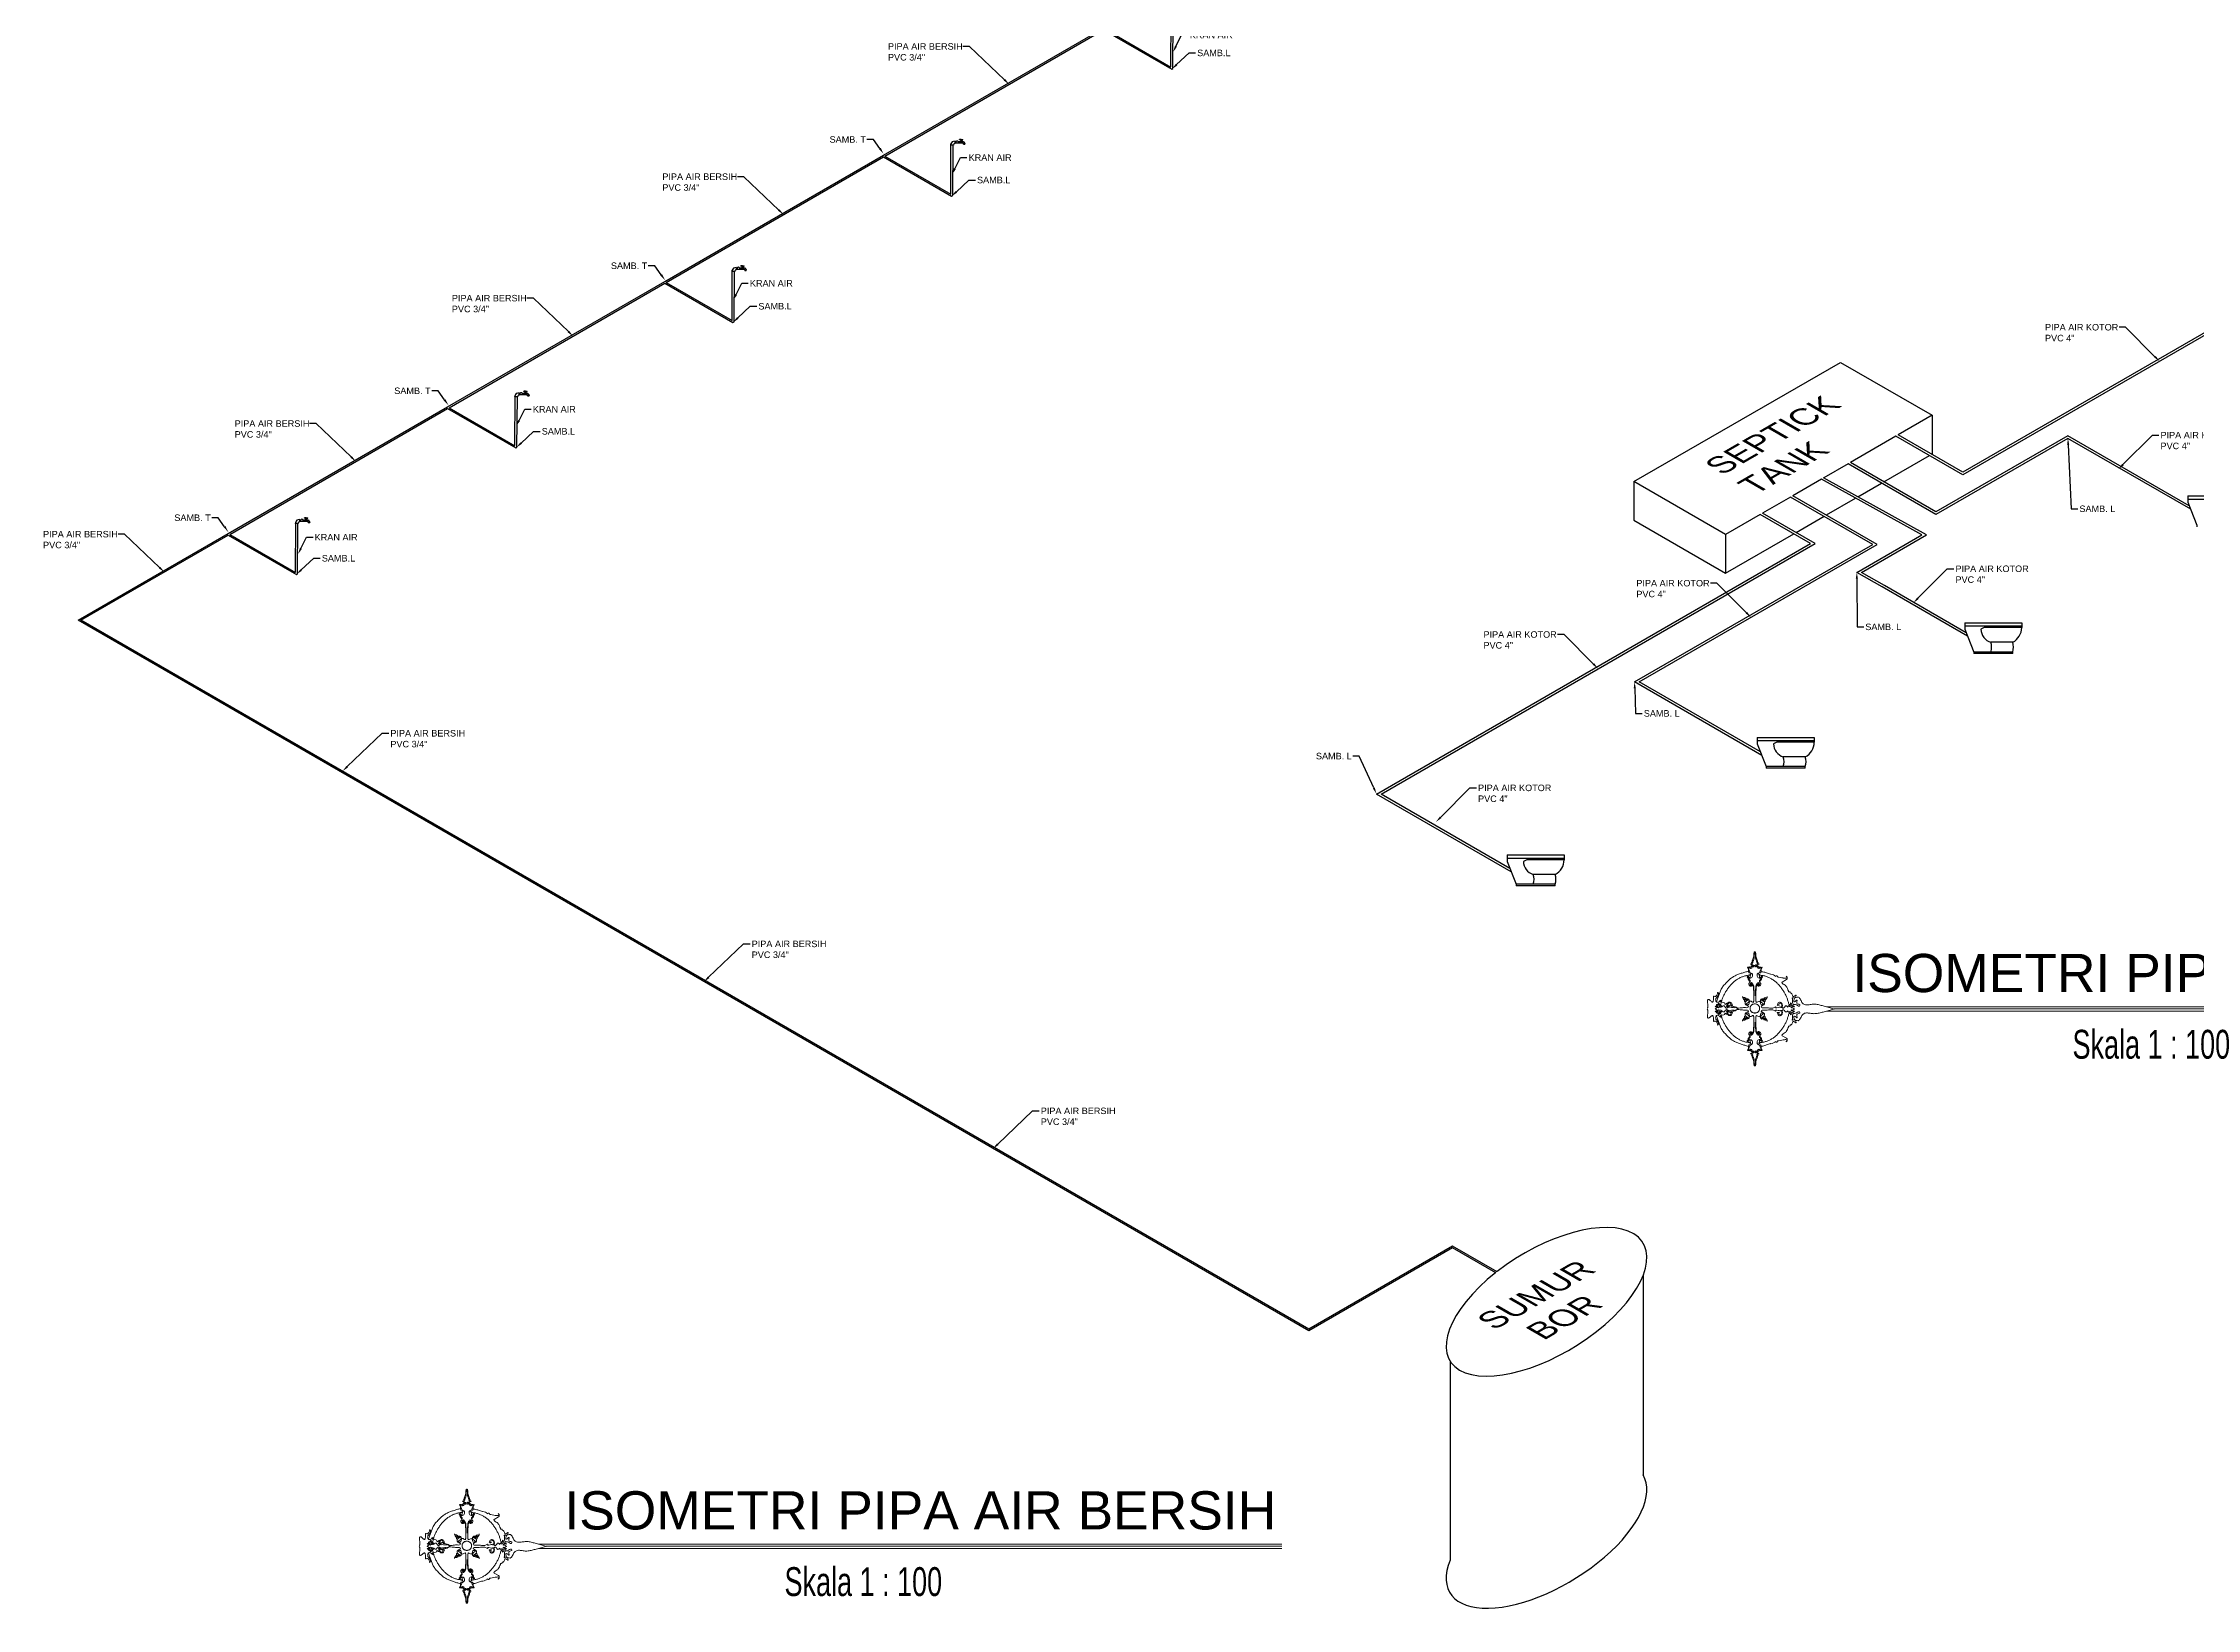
# Model space of a CAD drawing. Header units: centimetres. Extents: x -377343 to 693706, y 194584 to 813780.
# Drawn here: x 207152 to 209798, y 498264 to 500189 of the extents above; entities that cross this region are included whole.
import ezdxf
from ezdxf import colors
from ezdxf.entities.mleader import LeaderData, LeaderLine
from ezdxf.math import Vec2, Vec3

# ---------------------------------------------------------------- set-up
doc = ezdxf.new("R2010")
doc.units = ezdxf.units.CM
for name, color, linetype in [('Layer1', 7, 'Continuous'), ('PIPA', 11, 'Continuous'), ('TEXT', 7, 'Continuous')]:
    doc.layers.add(name, color=color, linetype=linetype)
doc.styles.add('ROMANS', font='ROMANS.SHX', dxfattribs={"width": 0.7})
doc.styles.get("Standard").update_dxf_attribs({"font": 'arial.ttf'})

msp = doc.modelspace()

# ---------------------------------------------------------------- texts
at = {"layer": 'Layer1', "extrusion": (0, 0.816497, 0.57735), "char_height": 35, "attachment_point": 1, "text_direction": (0.707107, 0.408248, -0.57735)}
for s, insert in [('SEPTICK TANK', (209190.475, 499671.536, -381154.173)), ('SUMUR \\P  BOR', (208910.55, 498620.955, -377281.35))]:
    msp.add_mtext_dynamic_manual_height_columns(s, width=222.9384, gutter_width=12.5, heights=[0], dxfattribs=dict(at, insert=insert))
at = {"layer": 'TEXT', "color": 2}
for s, p in [('ISOMETRI PIPA AIR KOTOR', (209375.067, 499022.375)), ('ISOMETRI PIPA AIR BERSIH', (207792.325, 498361.982))]:
    msp.add_text(s, height=46.96188, dxfattribs=at).set_placement(p)
at = {"layer": 'TEXT', "color": 2, "lineweight": 15, "char_height": 35.44622, "width": 16665.704, "attachment_point": 1, "style": 'ROMANS'}
for insert in [(209645.605, 498976.022), (208062.863, 498315.629)]:
    msp.add_mtext('\\pt3.96;{\\fColonna MT|b0|i0|c0|p82;Skala 1 : 100}', dxfattribs=dict(at, insert=insert))

# ---------------------------------------------------------------- linework, layer by layer
at = {"layer": 'PIPA'}
for p, q in [((208537.656, 500159.453, -379457.115), (208537.906, 500219.453, -379457.115)), ((208540.126, 500157.429, -379457.115), (208540.656, 500219.452, -379457.115)), ((208538.792, 500156.766, -379453.315), (208540.126, 500157.429, -379457.115)), ((208267.127, 500063.263, -379236.23), (208267.377, 500064.727, -379236.23)), ((208267.127, 500003.263, -379236.23), (208267.377, 500063.263, -379236.23)), ((208270.377, 500063.262, -379236.23), (208267.127, 500063.263, -379236.23)), ((208269.598, 500001.24, -379236.23), (208270.127, 500063.262, -379236.23)), ((208272.482, 500065.357, -379236.23), (208272.375, 500068.015, -379236.23)), ((208280.091, 500070.248, -268157.986), (208278.044, 500070.248, -268157.986)), ((208278.044, 500069.678, -268157.986), (208278.044, 500070.248, -268157.986)), ((208280.091, 500069.678, -268157.986), (208278.044, 500069.678, -268157.986)), ((208281.111, 500068.65, -165159.098), (208279.07, 500068.65, -371156.873)), ((208279.271, 500067.83, -379236.23), (208279.271, 500067.626, -379236.23)), ((208279.521, 500068.99, -268157.986), (208279.521, 500069.678, -268157.986)), ((208279.521, 500069.678, -268157.986), (208280.661, 500069.678, -268157.986)), ((208279.521, 500069.638, -268157.986), (208280.661, 500069.638, -268157.986)), ((208279.521, 500069.598, -268157.986), (208280.661, 500069.598, -268157.986)), ((208279.521, 500069.558, -268157.986), (208280.661, 500069.558, -268157.986)), ((208279.521, 500069.518, -268157.986), (208280.661, 500069.518, -268157.986)), ((208279.521, 500069.478, -268157.986), (208280.661, 500069.478, -268157.986)), ((208279.521, 500069.438, -268157.986), (208280.661, 500069.438, -268157.986)), ((208279.521, 500069.398, -268157.986), (208280.661, 500069.398, -268157.986)), ((208279.521, 500069.358, -268157.986), (208280.661, 500069.358, -268157.986)), ((208279.521, 500069.318, -268157.986), (208280.661, 500069.318, -268157.986)), ((208279.521, 500069.278, -268157.986), (208280.661, 500069.278, -268157.986)), ((208279.521, 500068.99, -268157.986), (208279.521, 500068.31, -383174.885)), ((208280.091, 500070.248, -268157.986), (208282.117, 500070.248, -268157.986)), ((208280.091, 500069.678, -268157.986), (208282.117, 500069.678, -268157.986)), ((208280.091, 500068.65, -379236.23), (208280.091, 500068.65, -379236.23)), ((208280.091, 500068.65, -268157.986), (208280.091, 500068.24, -268157.986)), ((208280.661, 500068.99, -268157.986), (208280.626, 500068.301, -268157.986)), ((208280.661, 500068.99, -268157.986), (208280.661, 500069.678, -268157.986)), ((208280.911, 500067.572, -379236.23), (208280.911, 500067.83, -379236.23)), ((208282.117, 500069.678, -268157.986), (208282.117, 500070.248, -268157.986)), ((208268.263, 500000.576, -379232.43), (208269.598, 500001.24, -379236.23)), ((208003.782, 499910.222, -379016.836), (208003.674, 499912.881, -379016.836)), ((208011.39, 499915.114, -267938.592), (208009.343, 499915.114, -267938.592)), ((208009.343, 499914.544, -267938.592), (208009.343, 499915.114, -267938.592)), ((208011.39, 499914.544, -267938.592), (208009.343, 499914.544, -267938.592)), ((208012.411, 499913.516, -164939.705), (208010.37, 499913.516, -370937.48)), ((208010.57, 499912.696, -379016.836), (208010.57, 499912.491, -379016.836)), ((208010.821, 499913.856, -267938.592), (208010.821, 499914.544, -267938.592)), ((208010.821, 499914.544, -267938.592), (208011.96, 499914.544, -267938.592)), ((208010.821, 499914.504, -267938.592), (208011.96, 499914.504, -267938.592)), ((208010.821, 499914.464, -267938.592), (208011.96, 499914.464, -267938.592)), ((208010.821, 499914.424, -267938.592), (208011.96, 499914.424, -267938.592)), ((208010.821, 499914.384, -267938.592), (208011.96, 499914.384, -267938.592)), ((208010.821, 499914.344, -267938.592), (208011.96, 499914.344, -267938.592)), ((208010.821, 499914.304, -267938.592), (208011.96, 499914.304, -267938.592)), ((208010.821, 499914.264, -267938.592), (208011.96, 499914.264, -267938.592)), ((208010.821, 499914.224, -267938.592), (208011.96, 499914.224, -267938.592)), ((208010.821, 499914.184, -267938.592), (208011.96, 499914.184, -267938.592)), ((208010.821, 499914.144, -267938.592), (208011.96, 499914.144, -267938.592)), ((208010.821, 499913.856, -267938.592), (208010.821, 499913.176, -382955.492)), ((208011.39, 499915.114, -267938.592), (208013.417, 499915.114, -267938.592)), ((208011.39, 499914.544, -267938.592), (208013.417, 499914.544, -267938.592)), ((208011.39, 499913.516, -379016.836), (208011.39, 499913.516, -379016.836)), ((208011.39, 499913.516, -267938.592), (208011.39, 499913.106, -267938.592)), ((208011.96, 499913.856, -267938.592), (208011.926, 499913.167, -267938.592)), ((208011.96, 499913.856, -267938.592), (208011.96, 499914.544, -267938.592)), ((208012.211, 499912.438, -379016.836), (208012.211, 499912.696, -379016.836)), ((208013.417, 499914.544, -267938.592), (208013.417, 499915.114, -267938.592)), ((207998.427, 499908.128, -379016.836), (207998.677, 499909.593, -379016.836)), ((207998.427, 499848.128, -379016.836), (207998.677, 499908.128, -379016.836)), ((208001.677, 499908.127, -379016.836), (207998.427, 499908.128, -379016.836)), ((208000.897, 499846.105, -379016.836), (208001.427, 499908.127, -379016.836)), ((207999.563, 499845.442, -379013.037), (208000.897, 499846.105, -379016.836)), ((207731.554, 499754.05, -378798.936), (207731.804, 499755.514, -378798.936)), ((207731.554, 499694.05, -378798.936), (207731.804, 499754.05, -378798.936)), ((207734.804, 499754.048, -378798.936), (207731.554, 499754.05, -378798.936)), ((207734.025, 499692.026, -378798.936), (207734.554, 499754.048, -378798.936)), ((207736.909, 499756.143, -378798.936), (207736.801, 499758.802, -378798.936)), ((207744.518, 499761.035, -267720.692), (207742.471, 499761.035, -267720.692)), ((207742.471, 499760.465, -267720.692), (207742.471, 499761.035, -267720.692)), ((207744.518, 499760.465, -267720.692), (207742.471, 499760.465, -267720.692)), ((207745.538, 499759.437, -164721.804), (207743.497, 499759.437, -370719.579)), ((207743.698, 499758.617, -378798.936), (207743.698, 499758.413, -378798.936)), ((207743.948, 499759.777, -267720.692), (207743.948, 499760.465, -267720.692)), ((207743.948, 499760.465, -267720.692), (207745.088, 499760.465, -267720.692)), ((207743.948, 499760.425, -267720.692), (207745.088, 499760.425, -267720.692)), ((207743.948, 499760.385, -267720.692), (207745.088, 499760.385, -267720.692)), ((207743.948, 499760.345, -267720.692), (207745.088, 499760.345, -267720.692)), ((207743.948, 499760.305, -267720.692), (207745.088, 499760.305, -267720.692)), ((207743.948, 499760.265, -267720.692), (207745.088, 499760.265, -267720.692)), ((207743.948, 499760.225, -267720.692), (207745.088, 499760.225, -267720.692)), ((207743.948, 499760.185, -267720.692), (207745.088, 499760.185, -267720.692)), ((207743.948, 499760.145, -267720.692), (207745.088, 499760.145, -267720.692)), ((207743.948, 499760.105, -267720.692), (207745.088, 499760.105, -267720.692)), ((207743.948, 499760.065, -267720.692), (207745.088, 499760.065, -267720.692)), ((207743.948, 499759.777, -267720.692), (207743.948, 499759.097, -382737.591)), ((207744.518, 499761.035, -267720.692), (207746.544, 499761.035, -267720.692)), ((207744.518, 499760.465, -267720.692), (207746.544, 499760.465, -267720.692)), ((207744.518, 499759.437, -378798.936), (207744.518, 499759.437, -378798.936)), ((207744.518, 499759.437, -267720.692), (207744.518, 499759.027, -267720.692)), ((207745.088, 499759.777, -267720.692), (207745.053, 499759.088, -267720.692)), ((207745.088, 499759.777, -267720.692), (207745.088, 499760.465, -267720.692)), ((207745.338, 499758.359, -378798.936), (207745.338, 499758.617, -378798.936)), ((207746.544, 499760.465, -267720.692), (207746.544, 499761.035, -267720.692)), ((209473.21, 499731.449, -381238.903), (209473.21, 499683.187, -381238.903)), ((207732.69, 499691.363, -378795.136), (207734.025, 499692.026, -378798.936)), ((209413.8, 499649.595, -381138.154), (209469.788, 499681.897, -381168.826)), ((209106.605, 499649.987, -381123.698), (209106.605, 499602.512, -381123.698)), ((209381.898, 499631.189, -381120.677), (209410.97, 499647.963, -381136.604)), ((209343.151, 499608.834, -381099.45), (209379.068, 499629.557, -381119.127)), ((209787.484, 499632.347, -381045.011), (209857.484, 499632.347, -381045.011)), ((209787.484, 499632.347, -381045.011), (209787.484, 499624.347, -381045.011)), ((209787.484, 499628.347, -381045.011), (209857.484, 499628.347, -381045.011)), ((209787.484, 499624.347, -381045.011), (209798.484, 499596.347, -381045.011)), ((207461.956, 499598.397, -378578.81), (207462.206, 499599.861, -378578.81)), ((207461.956, 499538.397, -378578.81), (207462.206, 499598.397, -378578.81)), ((207465.206, 499598.396, -378578.81), (207461.956, 499598.397, -378578.81)), ((207464.426, 499536.374, -378578.81), (207464.956, 499598.396, -378578.81)), ((207467.311, 499600.491, -378578.81), (207467.203, 499603.149, -378578.81)), ((207474.919, 499605.382, -267500.566), (207472.872, 499605.382, -267500.566)), ((207472.872, 499604.812, -267500.566), (207472.872, 499605.382, -267500.566)), ((207474.919, 499604.812, -267500.566), (207472.872, 499604.812, -267500.566)), ((207475.94, 499603.784, -164501.678), (207473.899, 499603.784, -370499.453)), ((207474.099, 499602.964, -378578.81), (207474.099, 499602.76, -378578.81)), ((207474.35, 499604.124, -267500.566), (207474.35, 499604.812, -267500.566)), ((207474.35, 499604.812, -267500.566), (207475.489, 499604.812, -267500.566)), ((207474.35, 499604.772, -267500.566), (207475.489, 499604.772, -267500.566)), ((207474.35, 499604.732, -267500.566), (207475.489, 499604.732, -267500.566)), ((207474.35, 499604.692, -267500.566), (207475.489, 499604.692, -267500.566)), ((207474.35, 499604.652, -267500.566), (207475.489, 499604.652, -267500.566)), ((207474.35, 499604.612, -267500.566), (207475.489, 499604.612, -267500.566)), ((207474.35, 499604.572, -267500.566), (207475.489, 499604.572, -267500.566)), ((207474.35, 499604.532, -267500.566), (207475.489, 499604.532, -267500.566)), ((207474.35, 499604.492, -267500.566), (207475.489, 499604.492, -267500.566)), ((207474.35, 499604.452, -267500.566), (207475.489, 499604.452, -267500.566)), ((207474.35, 499604.412, -267500.566), (207475.489, 499604.412, -267500.566)), ((207474.35, 499604.124, -267500.566), (207474.35, 499603.444, -382517.465)), ((207474.919, 499605.382, -267500.566), (207476.946, 499605.382, -267500.566)), ((207474.919, 499604.812, -267500.566), (207476.946, 499604.812, -267500.566)), ((207474.919, 499603.784, -378578.81), (207474.919, 499603.784, -378578.81)), ((207474.919, 499603.784, -267500.566), (207474.919, 499603.374, -267500.566)), ((207475.489, 499604.124, -267500.566), (207475.455, 499603.435, -267500.566)), ((207475.489, 499604.124, -267500.566), (207475.489, 499604.812, -267500.566)), ((207475.74, 499602.706, -378578.81), (207475.74, 499602.964, -378578.81)), ((207476.946, 499604.812, -267500.566), (207476.946, 499605.382, -267500.566)), ((209106.605, 499602.512, -381123.698), (209219.359, 499537.413, -381031.634)), ((209305.914, 499587.351, -381079.051), (209340.321, 499607.202, -381097.9)), ((209798.484, 499596.347, -381045.011), (209798.484, 499594.347, -381045.011)), ((209219.359, 499537.413, -381031.634), (209303.085, 499585.718, -381077.501)), ((209219.359, 499584.888, -381031.634), (209219.359, 499537.413, -381031.634)), ((207460.197, 499537.381, -378577.374), (207463.092, 499535.71, -378575.01)), ((207463.092, 499535.71, -378575.01), (207464.426, 499536.374, -378578.81)), ((209513.143, 499476.372, -380824.429), (209583.143, 499476.372, -380824.429)), ((209513.143, 499476.372, -380824.429), (209513.143, 499468.372, -380824.429)), ((209513.143, 499472.372, -380824.429), (209583.143, 499472.372, -380824.429)), ((209513.143, 499468.372, -380824.429), (209524.143, 499440.372, -380824.429)), ((209537.143, 499470.372, -380824.429), (209533.143, 499468.372, -380824.429)), ((209583.143, 499470.372, -380824.429), (209537.143, 499470.372, -380824.429)), ((209583.143, 499476.372, -380824.429), (209583.143, 499470.372, -380824.429)), ((209572.143, 499440.372, -380824.429), (209524.143, 499440.372, -380824.429)), ((209524.143, 499440.372, -380824.429), (209524.143, 499438.372, -380824.429)), ((209572.143, 499438.372, -380824.429), (209524.143, 499438.372, -380824.429)), ((209572.143, 499452.372, -380824.429), (209545.143, 499452.372, -380824.429)), ((209572.143, 499438.372, -380824.429), (209572.143, 499440.372, -380824.429)), ((209258.23, 499335.48, -380647.804), (209328.23, 499335.48, -380647.804)), ((209258.23, 499335.48, -380647.804), (209258.23, 499327.48, -380647.804)), ((209258.23, 499331.48, -380647.804), (209328.23, 499331.48, -380647.804)), ((209328.23, 499335.48, -380647.804), (209328.23, 499329.48, -380647.804)), ((209258.23, 499327.48, -380647.804), (209269.23, 499299.48, -380647.804)), ((209282.23, 499329.48, -380647.804), (209278.23, 499327.48, -380647.804)), ((209328.23, 499329.48, -380647.804), (209282.23, 499329.48, -380647.804)), ((209317.23, 499311.48, -380647.804), (209290.23, 499311.48, -380647.804)), ((209317.23, 499299.48, -380647.804), (209269.23, 499299.48, -380647.804)), ((209269.23, 499299.48, -380647.804), (209269.23, 499297.48, -380647.804)), ((209317.23, 499297.48, -380647.804), (209269.23, 499297.48, -380647.804)), ((209317.23, 499297.48, -380647.804), (209317.23, 499299.48, -380647.804)), ((208950.901, 499191.075, -380420.957), (209020.901, 499191.075, -380420.957)), ((208950.901, 499191.075, -380420.957), (208950.901, 499183.075, -380420.957)), ((208950.901, 499187.075, -380420.957), (209020.901, 499187.075, -380420.957)), ((208950.901, 499183.075, -380420.957), (208961.901, 499155.075, -380420.957)), ((208974.901, 499185.075, -380420.957), (208970.901, 499183.075, -380420.957)), ((209020.901, 499185.075, -380420.957), (208974.901, 499185.075, -380420.957)), ((209020.901, 499191.075, -380420.957), (209020.901, 499185.075, -380420.957)), ((209009.901, 499155.075, -380420.957), (208961.901, 499155.075, -380420.957)), ((208961.901, 499155.075, -380420.957), (208961.901, 499153.075, -380420.957)), ((209009.901, 499153.075, -380420.957), (208961.901, 499153.075, -380420.957)), ((209009.901, 499167.075, -380420.957), (208982.901, 499167.075, -380420.957)), ((209009.901, 499153.075, -380420.957), (209009.901, 499155.075, -380420.957)), ((209117.855, 498673.853, -377208.315), (209117.855, 498428.948, -377208.315)), ((208880.646, 498569.31, -377208.315), (208880.646, 498324.405, -377208.315))]:
    msp.add_line(p, q, dxfattribs=at)
at = {"layer": 'PIPA', "lineweight": 35, "extrusion": (0, 0.816497, 0.57735), "elevation": 193451.324}
msp.add_lwpolyline([(-421704.212, -325591.681), (-159560.265, -63447.734), (377343.333, -600351.331), (-158232.47, -1135927.133), (-693706.405, -600453.199), (-454216.825, -360963.619)], dxfattribs=at)
at = {"layer": 'PIPA', "extrusion": (0, 0.816497, 0.57735)}
for points, elevation in [([(-208184.48, -598404.751), (-208455.008, -598675.279), (-208537.656, -598592.632)], 189298.815), ([(-208186.239, -598402.992), (-208455.008, -598671.761), (-208538.792, -598587.978)], 189298.815), ([(-207915.779, -598136.05), (-208184.48, -598404.751)], 189298.815), ([(-207917.538, -598134.291), (-208184.48, -598401.233), (-208268.263, -598317.449)], 189298.815), ([(-208186.239, -598402.992), (-208267.127, -598322.103)], 189298.815), ([(-207648.907, -597869.178), (-207915.779, -598136.05)], 189298.815), ([(-207650.666, -597867.419), (-207915.779, -598132.532), (-207999.563, -598048.749)], 189298.815), ([(-207917.538, -598134.291), (-207998.427, -598053.403)], 189298.815), ([(-210071.24, -599875.439), (-209892.176, -600054.504), (-209510.99, -599673.319), (-209428.586, -599755.723)], 187920.637), ([(-210069.581, -599882.756), (-209892.176, -600060.161), (-209510.99, -599678.975), (-209431.414, -599758.551)], 187920.637), ([(-209261.941, -599589.078), (-209219.359, -599546.496), (-209106.605, -599659.25), (-209360.456, -599913.102), (-209473.21, -599800.347), (-209431.414, -599758.551)], 187920.637), ([(-207379.308, -597599.579), (-207648.907, -597869.178)], 189298.815), ([(-207381.067, -597597.82), (-207648.907, -597865.66), (-207732.69, -597781.876)], 189298.815), ([(-207650.666, -597867.419), (-207731.554, -597786.53)], 189298.815), ([(-209790.8, -599600.22), (-209639.939, -599751.081), (-209477.786, -599588.928), (-209369.789, -599696.926)], 187920.637), ([(-209789.141, -599607.536), (-209639.939, -599756.738), (-209477.786, -599594.585), (-209372.617, -599699.754)], 187920.637), ([(-209428.586, -599755.723), (-209372.617, -599699.754)], 187920.637), ([(-209337.03, -599664.167), (-209301.993, -599629.13)], 187920.637), ([(-209516.46, -599330.063), (-209411.627, -599434.896), (-209380.553, -599465.97), (-209460.438, -599545.855), (-209337.03, -599664.167)], 187920.637), ([(-209514.8, -599337.38), (-209414.455, -599437.725), (-209386.21, -599465.97), (-209466.155, -599545.915), (-209339.798, -599667.054)], 187920.637), ([(-209369.789, -599696.926), (-209339.859, -599666.996)], 187920.637), ([(-209263.73, -599076.403), (-209107.423, -599232.71), (-209400.089, -599525.376), (-209299.164, -599626.301)], 187920.637), ([(-209262.071, -599083.719), (-209113.08, -599232.71), (-209405.746, -599525.376), (-209301.993, -599629.13)], 187920.637), ([(-209299.164, -599626.301), (-209264.769, -599591.906)], 187920.637), ([(-208955.876, -598828.597), (-208790.275, -598994.199), (-209323.547, -599527.472), (-209261.941, -599589.078)], 187920.637), ([(-208954.217, -598835.914), (-208795.931, -598994.199), (-209329.204, -599527.472), (-209264.769, -599591.906)], 187920.637), ([(-208937.001, -596026.221), (-208883.786, -596079.436), (-208707.103, -595902.754), (-207194.793, -597415.064), (-207379.308, -597599.579)], 189298.815), ([(-208938.495, -596028.245), (-208883.786, -596082.954), (-208707.103, -595906.272), (-207198.311, -597415.064), (-207379.308, -597596.061), (-207460.197, -597515.173)], 189298.815), ([(-207381.067, -597597.82), (-207461.956, -597516.932)], 189298.815)]:
    msp.add_lwpolyline(points, dxfattribs=dict(at, elevation=elevation))
at = {"layer": 'PIPA'}
for points, elevation in [([(208272.482, 500065.357), (208272.472, 500065.357, 0.41421356), (208270.377, 500063.262)], -379236.23), ([(208272.385, 500067.765), (208274.075, 500067.765), (208274.075, 500068.206, -0.32958094), (208274.87, 500068.708), (208274.87, 500068.708, -0.36783918), (208275.664, 500068.206), (208275.664, 500067.619), (208279.27, 500067.619), (208279.27, 500067.572)], -379236.23), ([(208282.678, 500064.599), (208282.678, 500065.334, 0.41421356), (208282.406, 500065.607), (208272.472, 500065.607)], -379236.23), ([(208280.911, 500067.572), (208282.748, 500067.572, -0.14831436), (208282.899, 500067.526, -0.2349913), (208284.576, 500064.599)], -379236.23), ([(208003.684, 499912.631), (208005.375, 499912.631), (208005.375, 499913.071, -0.32958094), (208006.169, 499913.573), (208006.169, 499913.573, -0.36783918), (208006.963, 499913.071), (208006.963, 499912.485), (208010.57, 499912.485), (208010.57, 499912.438)], -379016.836), ([(208003.782, 499910.222), (208003.772, 499910.222, 0.41421356), (208001.677, 499908.127)], -379016.836), ([(208013.977, 499909.465), (208013.977, 499910.2, 0.41421356), (208013.705, 499910.472), (208003.772, 499910.472)], -379016.836), ([(208012.211, 499912.438), (208014.048, 499912.438, -0.14831436), (208014.199, 499912.392, -0.2349913), (208015.876, 499909.465)], -379016.836), ([(207736.909, 499756.143), (207736.899, 499756.143, 0.41421356), (207734.804, 499754.048)], -378798.936), ([(207736.811, 499758.552), (207738.502, 499758.552), (207738.502, 499758.992, -0.32958094), (207739.296, 499759.494), (207739.296, 499759.494, -0.36783918), (207740.09, 499758.992), (207740.09, 499758.406), (207743.697, 499758.406), (207743.697, 499758.359)], -378798.936), ([(207747.105, 499755.386), (207747.105, 499756.121, 0.41421356), (207746.832, 499756.393), (207736.899, 499756.393)], -378798.936), ([(207745.338, 499758.359), (207747.175, 499758.359, -0.14831436), (207747.326, 499758.313, -0.2349913), (207749.003, 499755.386)], -378798.936), ([(207467.311, 499600.491), (207467.301, 499600.491, 0.41421356), (207465.206, 499598.396)], -378578.81), ([(207467.213, 499602.899), (207468.904, 499602.899), (207468.904, 499603.34, -0.32958094), (207469.698, 499603.842), (207469.698, 499603.842, -0.36783918), (207470.492, 499603.34), (207470.492, 499602.753), (207474.099, 499602.753), (207474.099, 499602.706)], -378578.81), ([(207477.506, 499599.733), (207477.506, 499600.468, 0.41421356), (207477.234, 499600.741), (207467.301, 499600.741)], -378578.81), ([(207475.74, 499602.706), (207477.577, 499602.706, -0.14831436), (207477.728, 499602.66, -0.2349913), (207479.405, 499599.733)], -378578.81)]:
    msp.add_lwpolyline(points, format="xyb", dxfattribs=dict(at, elevation=elevation))
for centre, radius, start, end in [((208273.604, 500062.977, -379236.23), 6.468, 138.026259, 164.30023), ((208272.379, 500058.644, -379236.23), 9.371, 89.967103, 112.48556), ((208280.091, 500067.599, -379236.23), 0.82, 178.12976, 358.12976), ((208280.091, 500067.83, -379236.23), 0.82, 142.149489, 180), ((208280.091, 500067.83, -379236.23), 0.82, 0, 37.850511), ((208003.679, 499903.51, -379016.836), 9.371, 89.967103, 112.48556), ((208011.39, 499912.696, -379016.836), 0.82, 142.149489, 180), ((208011.39, 499912.696, -379016.836), 0.82, 0, 37.850511), ((208004.904, 499907.842, -379016.836), 6.468, 138.026259, 164.30023), ((208011.39, 499912.465, -379016.836), 0.82, 178.12976, 358.12976), ((207738.031, 499753.763, -378798.936), 6.468, 138.026259, 164.30023), ((207736.806, 499749.431, -378798.936), 9.371, 89.967103, 112.48556), ((207744.518, 499758.386, -378798.936), 0.82, 178.12976, 358.12976), ((207744.518, 499758.617, -378798.936), 0.82, 142.149489, 180), ((207744.518, 499758.617, -378798.936), 0.82, 0, 37.850511), ((207468.433, 499598.111, -378578.81), 6.468, 138.026259, 164.30023), ((207467.208, 499593.778, -378578.81), 9.371, 89.967103, 112.48556), ((207474.919, 499602.964, -378578.81), 0.82, 142.149489, 180), ((207474.919, 499602.733, -378578.81), 0.82, 178.12976, 358.12976), ((207474.919, 499602.964, -378578.81), 0.82, 0, 37.850511), ((209549.81, 499468.372, -380824.429), 16.667, 180, 253.739795), ((209562.916, 499470.372, -380824.429), 20.227, 297.140869, 0), ((209526.891, 499446.372, -380824.429), 19.214, 341.803399, 18.196601), ((209553.891, 499446.372, -380824.429), 19.214, 341.803399, 18.196601), ((209294.897, 499327.48, -380647.804), 16.667, 180, 253.739795), ((209271.977, 499305.48, -380647.804), 19.214, 341.803399, 18.196601), ((209308.003, 499329.48, -380647.804), 20.227, 297.140869, 0), ((209298.977, 499305.48, -380647.804), 19.214, 341.803399, 18.196601), ((208987.567, 499183.075, -380420.957), 16.667, 180, 253.739795), ((209000.673, 499185.075, -380420.957), 20.227, 297.140869, 0), ((208964.648, 499161.075, -380420.957), 19.214, 341.803399, 18.196601), ((208991.648, 499161.075, -380420.957), 19.214, 341.803399, 18.196601)]:
    msp.add_arc(centre, radius, start, end, dxfattribs=at)
at = {"layer": 'PIPA', "extrusion": (0, 0, -1)}
for centre, major_axis, ratio in [((208280.091, 500068.65, -268157.986), (1.02, 0), 0.4018784), ((208283.627, 500064.599, -379236.23), (0.949, 0), 0.28666675), ((208011.39, 499913.516, -267938.592), (1.02, 0), 0.4018784), ((208014.926, 499909.465, -379016.836), (0.949, 0), 0.28666675), ((207744.518, 499759.437, -267720.692), (1.02, 0), 0.4018784), ((207748.054, 499755.386, -378798.936), (0.949, 0), 0.28666675), ((207474.919, 499603.784, -267500.566), (1.02, 0), 0.4018784), ((207478.456, 499599.733, -378578.81), (0.949, 0), 0.28666675)]:
    msp.add_ellipse(centre, major_axis=major_axis, ratio=ratio, dxfattribs=at)
at = {"layer": 'PIPA'}
for centre, start_param, end_param in [((208999.25, 498641.795, -377208.315), 4.96227505, 11.23149846), ((208999.25, 498356.463, -377208.315), 5.72522953, 9.42477796)]:
    msp.add_ellipse(centre, major_axis=(-118.605, -72.485), ratio=0.46870875, start_param=start_param, end_param=end_param, dxfattribs=at)
at = {"layer": 'TEXT', "color": 2, "linetype": 'Continuous', "lineweight": 13}
for p, q in [((209253.85, 499066.647), (209253.7, 499065.317)), ((209253.85, 499066.647), (209253.7, 499065.317)), ((209253.863, 499067.412), (209253.85, 499066.647)), ((209253.863, 499067.412), (209253.85, 499066.647)), ((209253.906, 499068.358), (209253.863, 499067.412)), ((209253.906, 499068.358), (209253.863, 499067.412)), ((209253.983, 499069.37), (209253.906, 499068.358)), ((209253.983, 499069.37), (209253.906, 499068.358)), ((209254.099, 499070.339), (209253.983, 499069.37)), ((209254.099, 499070.339), (209253.983, 499069.37)), ((209254.259, 499071.151), (209254.099, 499070.339)), ((209254.259, 499071.151), (209254.099, 499070.339)), ((209254.467, 499071.694), (209254.259, 499071.151)), ((209254.467, 499071.694), (209254.259, 499071.151)), ((209254.396, 499065.258), (209254.484, 499066.585)), ((209254.396, 499065.258), (209254.484, 499066.585)), ((209254.728, 499071.856), (209254.467, 499071.694)), ((209254.728, 499071.856), (209254.467, 499071.694)), ((209254.484, 499066.585), (209254.571, 499067.906)), ((209254.484, 499066.585), (209254.571, 499067.906)), ((209254.571, 499067.906), (209254.727, 499069.209)), ((209254.571, 499067.906), (209254.727, 499069.209)), ((209254.727, 499069.209), (209255.022, 499070.482)), ((209254.727, 499069.209), (209255.022, 499070.482)), ((209255.046, 499071.525), (209254.728, 499071.856)), ((209255.046, 499071.525), (209254.728, 499071.856)), ((209255.022, 499070.482), (209255.402, 499071.419)), ((209255.022, 499070.482), (209255.402, 499071.419)), ((209255.426, 499070.588), (209255.046, 499071.525)), ((209255.426, 499070.588), (209255.046, 499071.525)), ((209255.402, 499071.419), (209255.72, 499071.75)), ((209255.402, 499071.419), (209255.72, 499071.75)), ((209255.72, 499069.315), (209255.426, 499070.588)), ((209255.72, 499069.315), (209255.426, 499070.588)), ((209255.72, 499071.75), (209255.981, 499071.588)), ((209255.72, 499071.75), (209255.981, 499071.588)), ((209255.877, 499068.012), (209255.72, 499069.315)), ((209255.877, 499068.012), (209255.72, 499069.315)), ((209255.964, 499066.691), (209255.877, 499068.012)), ((209255.964, 499066.691), (209255.877, 499068.012)), ((209256.051, 499065.364), (209255.964, 499066.691)), ((209256.051, 499065.364), (209255.964, 499066.691)), ((209255.981, 499071.588), (209256.189, 499071.045)), ((209255.981, 499071.588), (209256.189, 499071.045)), ((209256.189, 499071.045), (209256.348, 499070.233)), ((209256.189, 499071.045), (209256.348, 499070.233)), ((209256.348, 499070.233), (209256.465, 499069.264)), ((209256.348, 499070.233), (209256.465, 499069.264)), ((209256.465, 499069.264), (209256.542, 499068.252)), ((209256.465, 499069.264), (209256.542, 499068.252)), ((209256.542, 499068.252), (209256.585, 499067.306)), ((209256.542, 499068.252), (209256.585, 499067.306)), ((209256.585, 499067.306), (209256.598, 499066.541)), ((209256.585, 499067.306), (209256.598, 499066.541)), ((209256.598, 499066.541), (209256.748, 499065.211)), ((209256.598, 499066.541), (209256.748, 499065.211)), ((209226.315, 499039.626), (209225.421, 499038.922)), ((209227.235, 499040.286), (209226.315, 499039.626)), ((209228.178, 499040.906), (209227.235, 499040.286)), ((209229.144, 499041.488), (209228.178, 499040.906)), ((209230.13, 499042.034), (209229.144, 499041.488)), ((209231.136, 499042.549), (209230.13, 499042.034)), ((209232.159, 499043.033), (209231.136, 499042.549)), ((209233.197, 499043.491), (209232.159, 499043.033)), ((209234.25, 499043.924), (209233.197, 499043.491)), ((209235.314, 499044.336), (209234.25, 499043.924)), ((209234.614, 499038.654), (209235.509, 499039.177)), ((209234.614, 499038.654), (209235.509, 499039.177)), ((209236.39, 499044.728), (209235.314, 499044.336)), ((209235.509, 499039.177), (209236.417, 499039.673)), ((209235.509, 499039.177), (209236.417, 499039.673)), ((209237.474, 499045.104), (209236.39, 499044.728)), ((209236.417, 499039.673), (209237.337, 499040.14)), ((209236.417, 499039.673), (209237.337, 499040.14)), ((209237.337, 499040.14), (209238.271, 499040.577)), ((209237.337, 499040.14), (209238.271, 499040.577)), ((209238.566, 499045.466), (209237.474, 499045.104)), ((209238.271, 499040.577), (209239.216, 499040.984)), ((209238.271, 499040.577), (209239.216, 499040.984)), ((209239.664, 499045.817), (209238.566, 499045.466)), ((209239.216, 499040.984), (209240.174, 499041.359)), ((209239.216, 499040.984), (209240.174, 499041.359)), ((209240.765, 499046.159), (209239.664, 499045.817)), ((209240.174, 499041.359), (209241.144, 499041.703)), ((209240.174, 499041.359), (209241.144, 499041.703)), ((209241.869, 499046.496), (209240.765, 499046.159)), ((209241.144, 499041.703), (209242.125, 499042.014)), ((209241.144, 499041.703), (209242.125, 499042.014)), ((209242.973, 499046.83), (209241.869, 499046.496)), ((209242.125, 499042.014), (209243.117, 499042.291)), ((209242.125, 499042.014), (209243.117, 499042.291)), ((209244.077, 499047.163), (209242.973, 499046.83)), ((209243.117, 499042.291), (209244.121, 499042.534)), ((209243.117, 499042.291), (209244.121, 499042.534)), ((209245.177, 499047.498), (209244.077, 499047.163)), ((209244.121, 499042.534), (209245.135, 499042.742)), ((209244.121, 499042.534), (209245.135, 499042.742)), ((209245.135, 499042.742), (209246.16, 499042.914)), ((209245.135, 499042.742), (209246.16, 499042.914)), ((209246.274, 499047.838), (209245.177, 499047.498)), ((209246.038, 499041.585), (209245.751, 499041.608)), ((209245.751, 499041.608), (209245.855, 499041.198)), ((209246.038, 499041.585), (209245.751, 499041.608)), ((209245.751, 499041.608), (209245.855, 499041.198)), ((209245.855, 499041.198), (209246.535, 499040.095)), ((209245.855, 499041.198), (209246.535, 499040.095)), ((209246.599, 499041.277), (209246.038, 499041.585)), ((209246.599, 499041.277), (209246.038, 499041.585)), ((209246.16, 499042.914), (209247.195, 499043.049)), ((209246.16, 499042.914), (209247.195, 499043.049)), ((209247.364, 499048.186), (209246.274, 499047.838)), ((209246.747, 499053.034), (209246.351, 499052.559)), ((209246.747, 499053.034), (209246.351, 499052.559)), ((209246.351, 499052.559), (209246.53, 499052.234)), ((209246.351, 499052.559), (209246.53, 499052.234)), ((209246.53, 499052.234), (209246.866, 499051.489)), ((209246.53, 499052.234), (209246.866, 499051.489)), ((209246.535, 499040.095), (209247.327, 499039.127)), ((209246.535, 499040.095), (209247.327, 499039.127)), ((209247.319, 499040.832), (209246.599, 499041.277)), ((209247.319, 499040.832), (209246.599, 499041.277)), ((209247.769, 499052.909), (209246.747, 499053.034)), ((209247.769, 499052.909), (209246.747, 499053.034)), ((209246.79, 499040.303), (209246.872, 499041.399)), ((209246.79, 499040.303), (209246.872, 499041.399)), ((209246.859, 499039.077), (209246.79, 499040.303)), ((209246.859, 499039.077), (209246.79, 499040.303)), ((209246.866, 499051.489), (209247.276, 499049.742)), ((209246.866, 499051.489), (209247.276, 499049.742)), ((209246.872, 499041.399), (209247.045, 499041.923)), ((209246.872, 499041.399), (209247.045, 499041.923)), ((209247.045, 499041.923), (209247.252, 499041.43)), ((209247.045, 499041.923), (209247.252, 499041.43)), ((209247.195, 499043.049), (209248.24, 499043.146)), ((209247.195, 499043.049), (209248.24, 499043.146)), ((209247.252, 499041.43), (209247.659, 499040.35)), ((209247.252, 499041.43), (209247.659, 499040.35)), ((209247.276, 499049.742), (209247.623, 499047.72)), ((209247.276, 499049.742), (209247.623, 499047.72)), ((209248.08, 499040.398), (209247.319, 499040.832)), ((209248.08, 499040.398), (209247.319, 499040.832)), ((209247.606, 499051.801), (209247.987, 499052.836)), ((209247.606, 499051.801), (209247.987, 499052.836)), ((209247.668, 499050.481), (209247.606, 499051.801)), ((209247.668, 499050.481), (209247.606, 499051.801)), ((209247.623, 499047.72), (209247.769, 499046.153)), ((209247.623, 499047.72), (209247.769, 499046.153)), ((209247.659, 499040.35), (209248.311, 499039.695)), ((209247.659, 499040.35), (209248.311, 499039.695)), ((209248.044, 499049.203), (209247.668, 499050.481)), ((209248.044, 499049.203), (209247.668, 499050.481)), ((209248.691, 499052.167), (209247.769, 499052.909)), ((209248.691, 499052.167), (209247.769, 499052.909)), ((209247.769, 499046.153), (209248.274, 499046.082)), ((209247.769, 499046.153), (209248.274, 499046.082)), ((209247.987, 499052.836), (209248.941, 499053.254)), ((209247.987, 499052.836), (209248.941, 499053.254)), ((209248.603, 499048.299), (209248.044, 499049.203)), ((209248.603, 499048.299), (209248.044, 499049.203)), ((209248.768, 499040.121), (209248.08, 499040.398)), ((209248.768, 499040.121), (209248.08, 499040.398)), ((209248.24, 499043.146), (209249.295, 499043.205)), ((209248.24, 499043.146), (209249.295, 499043.205)), ((209248.274, 499046.082), (209249.254, 499046.186)), ((209248.274, 499046.082), (209249.254, 499046.186)), ((209248.311, 499039.695), (209249.116, 499039.415)), ((209248.311, 499039.695), (209249.116, 499039.415)), ((209249.103, 499047.331), (209248.603, 499048.299)), ((209249.103, 499047.331), (209248.603, 499048.299)), ((209249.813, 499051.324), (209248.691, 499052.167)), ((209249.813, 499051.324), (209248.691, 499052.167)), ((209249.266, 499040.151), (209248.768, 499040.121)), ((209249.266, 499040.151), (209248.768, 499040.121)), ((209248.941, 499053.254), (209249.752, 499052.936)), ((209248.941, 499053.254), (209249.752, 499052.936)), ((209249.153, 499046.564), (209249.103, 499047.331)), ((209249.153, 499046.564), (209249.103, 499047.331)), ((209249.116, 499039.415), (209249.982, 499039.459)), ((209249.116, 499039.415), (209249.982, 499039.459)), ((209249.954, 499045.822), (209249.153, 499046.564)), ((209249.954, 499045.822), (209249.153, 499046.564)), ((209249.683, 499044.126), (209249.225, 499043.671)), ((209249.683, 499044.126), (209249.225, 499043.671)), ((209249.225, 499043.671), (209249.316, 499042.441)), ((209249.225, 499043.671), (209249.316, 499042.441)), ((209249.254, 499046.186), (209249.909, 499046.265)), ((209249.254, 499046.186), (209249.909, 499046.265)), ((209249.458, 499040.635), (209249.266, 499040.151)), ((209249.458, 499040.635), (209249.266, 499040.151)), ((209249.295, 499043.205), (209250.359, 499043.225)), ((209249.295, 499043.205), (209250.359, 499043.225)), ((209249.316, 499042.441), (209249.458, 499040.635)), ((209249.316, 499042.441), (209249.458, 499040.635)), ((209250.818, 499044.681), (209249.683, 499044.126)), ((209250.818, 499044.681), (209249.683, 499044.126)), ((209249.752, 499052.936), (209250.515, 499052.277)), ((209249.752, 499052.936), (209250.515, 499052.277)), ((209250.359, 499051.783), (209249.813, 499051.324)), ((209250.359, 499051.783), (209249.813, 499051.324)), ((209249.909, 499046.265), (209250.801, 499045.711)), ((209249.909, 499046.265), (209250.801, 499045.711)), ((209251.02, 499045.365), (209249.954, 499045.822)), ((209251.02, 499045.365), (209249.954, 499045.822)), ((209249.982, 499039.459), (209250.817, 499039.778)), ((209249.982, 499039.459), (209250.817, 499039.778)), ((209250.591, 499057.142), (209250.049, 499057.15)), ((209250.049, 499057.15), (209250.134, 499056.85)), ((209250.591, 499057.142), (209250.049, 499057.15)), ((209250.049, 499057.15), (209250.134, 499056.85)), ((209250.134, 499056.85), (209251.072, 499056.321)), ((209250.134, 499056.85), (209251.072, 499056.321)), ((209250.405, 499052.688), (209250.359, 499051.783)), ((209250.405, 499052.688), (209250.359, 499051.783)), ((209250.576, 499053.693), (209250.405, 499052.688)), ((209250.576, 499053.693), (209250.405, 499052.688)), ((209250.515, 499052.277), (209251.154, 499051.721)), ((209250.515, 499052.277), (209251.154, 499051.721)), ((209250.922, 499054.598), (209250.576, 499053.693)), ((209250.922, 499054.598), (209250.576, 499053.693)), ((209251.334, 499057.085), (209250.591, 499057.142)), ((209251.334, 499057.085), (209250.591, 499057.142)), ((209250.801, 499045.711), (209250.818, 499044.681)), ((209250.801, 499045.711), (209250.818, 499044.681)), ((209250.817, 499039.778), (209251.527, 499040.321)), ((209250.817, 499039.778), (209251.527, 499040.321)), ((209251.686, 499054.405), (209250.922, 499054.598)), ((209251.686, 499054.405), (209250.922, 499054.598)), ((209251.689, 499045.1), (209251.02, 499045.365)), ((209251.689, 499045.1), (209251.02, 499045.365)), ((209251.072, 499056.321), (209252.236, 499055.916)), ((209251.072, 499056.321), (209252.236, 499055.916)), ((209251.154, 499051.721), (209251.593, 499051.711)), ((209251.154, 499051.721), (209251.593, 499051.711)), ((209251.155, 499056.373), (209251.432, 499056.815)), ((209251.155, 499056.373), (209251.432, 499056.815)), ((209251.348, 499056.069), (209251.155, 499056.373)), ((209251.348, 499056.069), (209251.155, 499056.373)), ((209251.31, 499059.148), (209251.285, 499058.681)), ((209251.31, 499059.148), (209251.285, 499058.681)), ((209251.285, 499058.681), (209251.71, 499057.864)), ((209251.285, 499058.681), (209251.71, 499057.864)), ((209252.386, 499058.314), (209251.31, 499059.148)), ((209252.386, 499058.314), (209251.31, 499059.148)), ((209251.849, 499057.24), (209251.334, 499057.085)), ((209251.849, 499057.24), (209251.334, 499057.085)), ((209252.319, 499055.956), (209251.348, 499056.069)), ((209252.319, 499055.956), (209251.348, 499056.069)), ((209251.432, 499056.815), (209251.869, 499057.341)), ((209251.432, 499056.815), (209251.869, 499057.341)), ((209251.527, 499040.321), (209252.021, 499041.039)), ((209251.527, 499040.321), (209252.021, 499041.039)), ((209251.593, 499051.711), (209251.756, 499052.69)), ((209251.593, 499051.711), (209251.756, 499052.69)), ((209252.808, 499054.317), (209251.686, 499054.405)), ((209252.808, 499054.317), (209251.686, 499054.405)), ((209252.052, 499044.822), (209251.689, 499045.1)), ((209252.052, 499044.822), (209251.689, 499045.1)), ((209251.71, 499057.864), (209251.849, 499057.24)), ((209251.71, 499057.864), (209251.849, 499057.24)), ((209251.756, 499052.69), (209251.783, 499053.976)), ((209251.756, 499052.69), (209251.783, 499053.976)), ((209251.783, 499053.976), (209251.863, 499054.757)), ((209251.783, 499053.976), (209251.863, 499054.757)), ((209251.973, 499060.808), (209251.823, 499059.666)), ((209251.973, 499060.808), (209251.823, 499059.666)), ((209251.823, 499059.666), (209252.194, 499058.489)), ((209251.823, 499059.666), (209252.194, 499058.489)), ((209251.863, 499054.757), (209251.991, 499055.123)), ((209251.863, 499054.757), (209251.991, 499055.123)), ((209251.869, 499057.341), (209252.155, 499057.898)), ((209251.869, 499057.341), (209252.155, 499057.898)), ((209251.889, 499058.725), (209252.073, 499058.892)), ((209251.889, 499058.725), (209252.073, 499058.892)), ((209251.981, 499058.433), (209251.889, 499058.725)), ((209251.981, 499058.433), (209251.889, 499058.725)), ((209252.348, 499061.901), (209251.973, 499060.808)), ((209252.348, 499061.901), (209251.973, 499060.808)), ((209252.155, 499057.898), (209251.981, 499058.433)), ((209252.155, 499057.898), (209251.981, 499058.433)), ((209251.991, 499055.123), (209252.165, 499055.163)), ((209251.991, 499055.123), (209252.165, 499055.163)), ((209252.021, 499041.039), (209252.206, 499041.88)), ((209252.021, 499041.039), (209252.206, 499041.88)), ((209252.198, 499044.328), (209252.052, 499044.822)), ((209252.198, 499044.328), (209252.052, 499044.822)), ((209252.073, 499058.892), (209252.206, 499058.884)), ((209252.073, 499058.892), (209252.206, 499058.884)), ((209252.165, 499055.163), (209252.38, 499054.963)), ((209252.165, 499055.163), (209252.38, 499054.963)), ((209252.194, 499058.489), (209252.69, 499057.914)), ((209252.194, 499058.489), (209252.69, 499057.914)), ((209252.219, 499043.416), (209252.198, 499044.328)), ((209252.219, 499043.416), (209252.198, 499044.328)), ((209252.206, 499058.884), (209252.275, 499058.121)), ((209252.206, 499058.884), (209252.275, 499058.121)), ((209252.206, 499041.88), (209252.219, 499043.416)), ((209252.206, 499041.88), (209252.219, 499043.416)), ((209252.236, 499055.916), (209253.174, 499055.386)), ((209252.236, 499055.916), (209253.174, 499055.386)), ((209252.275, 499058.121), (209252.452, 499058.225)), ((209252.275, 499058.121), (209252.452, 499058.225)), ((209253.795, 499055.672), (209252.319, 499055.956)), ((209253.795, 499055.672), (209252.319, 499055.956)), ((209252.836, 499062.987), (209252.348, 499061.901)), ((209252.836, 499062.987), (209252.348, 499061.901)), ((209252.38, 499054.963), (209252.633, 499054.614)), ((209252.38, 499054.963), (209252.633, 499054.614)), ((209252.69, 499057.914), (209252.386, 499058.314)), ((209252.69, 499057.914), (209252.386, 499058.314)), ((209252.452, 499058.225), (209252.699, 499058.898)), ((209252.452, 499058.225), (209252.699, 499058.898)), ((209252.633, 499054.614), (209252.921, 499054.202)), ((209252.633, 499054.614), (209252.921, 499054.202)), ((209252.699, 499058.898), (209252.974, 499059.843)), ((209252.699, 499058.898), (209252.974, 499059.843)), ((209253.551, 499054.567), (209252.808, 499054.317)), ((209253.551, 499054.567), (209252.808, 499054.317)), ((209253.324, 499064.111), (209252.836, 499062.987)), ((209253.324, 499064.111), (209252.836, 499062.987)), ((209252.921, 499054.202), (209253.24, 499053.817)), ((209252.921, 499054.202), (209253.24, 499053.817)), ((209252.974, 499059.843), (209253.236, 499060.763)), ((209252.974, 499059.843), (209253.236, 499060.763)), ((209253.174, 499055.386), (209253.551, 499054.567)), ((209253.174, 499055.386), (209253.551, 499054.567)), ((209253.236, 499060.763), (209253.445, 499061.361)), ((209253.236, 499060.763), (209253.445, 499061.361)), ((209253.24, 499053.817), (209253.586, 499053.547)), ((209253.24, 499053.817), (209253.586, 499053.547)), ((209253.7, 499065.317), (209253.324, 499064.111)), ((209253.7, 499065.317), (209253.324, 499064.111)), ((209253.445, 499061.361), (209253.946, 499062.635)), ((209253.445, 499061.361), (209253.946, 499062.635)), ((209253.586, 499053.547), (209253.956, 499053.48)), ((209253.586, 499053.547), (209253.956, 499053.48)), ((209254.746, 499054.888), (209253.795, 499055.672)), ((209254.746, 499054.888), (209253.795, 499055.672)), ((209253.946, 499062.635), (209254.24, 499063.938)), ((209253.946, 499062.635), (209254.24, 499063.938)), ((209253.956, 499053.48), (209254.346, 499053.704)), ((209253.956, 499053.48), (209254.346, 499053.704)), ((209254.24, 499063.938), (209254.396, 499065.258)), ((209254.24, 499063.938), (209254.396, 499065.258)), ((209254.346, 499053.704), (209254.746, 499054.888)), ((209254.346, 499053.704), (209254.746, 499054.888)), ((209255.701, 499054.994), (209256.652, 499055.779)), ((209255.701, 499054.994), (209256.652, 499055.779)), ((209256.102, 499053.81), (209255.701, 499054.994)), ((209256.102, 499053.81), (209255.701, 499054.994)), ((209256.208, 499064.044), (209256.051, 499065.364)), ((209256.208, 499064.044), (209256.051, 499065.364)), ((209256.492, 499053.586), (209256.102, 499053.81)), ((209256.492, 499053.586), (209256.102, 499053.81)), ((209256.502, 499062.741), (209256.208, 499064.044)), ((209256.502, 499062.741), (209256.208, 499064.044)), ((209256.862, 499053.653), (209256.492, 499053.586)), ((209256.862, 499053.653), (209256.492, 499053.586)), ((209257.003, 499061.467), (209256.502, 499062.741)), ((209257.003, 499061.467), (209256.502, 499062.741)), ((209256.652, 499055.779), (209258.129, 499056.062)), ((209256.652, 499055.779), (209258.129, 499056.062)), ((209256.748, 499065.211), (209257.124, 499064.005)), ((209256.748, 499065.211), (209257.124, 499064.005)), ((209257.208, 499053.923), (209256.862, 499053.653)), ((209257.208, 499053.923), (209256.862, 499053.653)), ((209257.274, 499055.28), (209256.897, 499054.461)), ((209257.274, 499055.28), (209256.897, 499054.461)), ((209256.897, 499054.461), (209257.64, 499054.211)), ((209256.897, 499054.461), (209257.64, 499054.211)), ((209257.212, 499060.869), (209257.003, 499061.467)), ((209257.212, 499060.869), (209257.003, 499061.467)), ((209257.124, 499064.005), (209257.611, 499062.881)), ((209257.124, 499064.005), (209257.611, 499062.881)), ((209257.527, 499054.308), (209257.208, 499053.923)), ((209257.527, 499054.308), (209257.208, 499053.923)), ((209257.474, 499059.949), (209257.212, 499060.869)), ((209257.474, 499059.949), (209257.212, 499060.869)), ((209258.212, 499055.81), (209257.274, 499055.28)), ((209258.212, 499055.81), (209257.274, 499055.28)), ((209257.749, 499059.004), (209257.474, 499059.949)), ((209257.749, 499059.004), (209257.474, 499059.949)), ((209257.815, 499054.72), (209257.527, 499054.308)), ((209257.815, 499054.72), (209257.527, 499054.308)), ((209257.611, 499062.881), (209258.099, 499061.795)), ((209257.611, 499062.881), (209258.099, 499061.795)), ((209257.64, 499054.211), (209258.762, 499054.299)), ((209257.64, 499054.211), (209258.762, 499054.299)), ((209257.995, 499058.331), (209257.749, 499059.004)), ((209257.995, 499058.331), (209257.749, 499059.004)), ((209258.254, 499058.383), (209257.757, 499057.808)), ((209258.254, 499058.383), (209257.757, 499057.808)), ((209257.757, 499057.808), (209258.062, 499058.208)), ((209257.757, 499057.808), (209258.062, 499058.208)), ((209258.068, 499055.069), (209257.815, 499054.72)), ((209258.068, 499055.069), (209257.815, 499054.72)), ((209258.173, 499058.227), (209257.995, 499058.331)), ((209258.173, 499058.227), (209257.995, 499058.331)), ((209258.062, 499058.208), (209259.138, 499059.042)), ((209258.062, 499058.208), (209259.138, 499059.042)), ((209258.283, 499055.269), (209258.068, 499055.069)), ((209258.283, 499055.269), (209258.068, 499055.069)), ((209258.099, 499061.795), (209258.475, 499060.702)), ((209258.099, 499061.795), (209258.475, 499060.702)), ((209258.129, 499056.062), (209259.1, 499056.175)), ((209258.129, 499056.062), (209259.1, 499056.175)), ((209258.241, 499058.99), (209258.173, 499058.227)), ((209258.241, 499058.99), (209258.173, 499058.227)), ((209259.376, 499056.215), (209258.212, 499055.81)), ((209259.376, 499056.215), (209258.212, 499055.81)), ((209258.228, 499043.522), (209258.25, 499044.434)), ((209258.228, 499043.522), (209258.25, 499044.434)), ((209258.241, 499041.986), (209258.228, 499043.522)), ((209258.241, 499041.986), (209258.228, 499043.522)), ((209258.375, 499058.998), (209258.241, 499058.99)), ((209258.375, 499058.998), (209258.241, 499058.99)), ((209258.427, 499041.145), (209258.241, 499041.986)), ((209258.427, 499041.145), (209258.241, 499041.986)), ((209258.25, 499044.434), (209258.396, 499044.928)), ((209258.25, 499044.434), (209258.396, 499044.928)), ((209258.625, 499059.56), (209258.254, 499058.383)), ((209258.625, 499059.56), (209258.254, 499058.383)), ((209258.457, 499055.229), (209258.283, 499055.269)), ((209258.457, 499055.229), (209258.283, 499055.269)), ((209258.293, 499058.004), (209258.467, 499058.539)), ((209258.293, 499058.004), (209258.467, 499058.539)), ((209258.579, 499057.447), (209258.293, 499058.004)), ((209258.579, 499057.447), (209258.293, 499058.004)), ((209258.558, 499058.831), (209258.375, 499058.998)), ((209258.558, 499058.831), (209258.375, 499058.998)), ((209258.396, 499044.928), (209258.759, 499045.206)), ((209258.396, 499044.928), (209258.759, 499045.206)), ((209258.921, 499040.427), (209258.427, 499041.145)), ((209258.921, 499040.427), (209258.427, 499041.145)), ((209258.585, 499054.863), (209258.457, 499055.229)), ((209258.585, 499054.863), (209258.457, 499055.229)), ((209258.467, 499058.539), (209258.558, 499058.831)), ((209258.467, 499058.539), (209258.558, 499058.831)), ((209258.475, 499060.702), (209258.625, 499059.56)), ((209258.475, 499060.702), (209258.625, 499059.56)), ((209259.016, 499056.921), (209258.579, 499057.447)), ((209259.016, 499056.921), (209258.579, 499057.447)), ((209258.664, 499054.082), (209258.585, 499054.863)), ((209258.664, 499054.082), (209258.585, 499054.863)), ((209258.738, 499057.758), (209258.599, 499057.133)), ((209258.738, 499057.758), (209258.599, 499057.133)), ((209258.599, 499057.133), (209259.114, 499056.979)), ((209258.599, 499057.133), (209259.114, 499056.979)), ((209258.692, 499052.797), (209258.664, 499054.082)), ((209258.692, 499052.797), (209258.664, 499054.082)), ((209258.855, 499051.817), (209258.692, 499052.797)), ((209258.855, 499051.817), (209258.692, 499052.797)), ((209259.163, 499058.575), (209258.738, 499057.758)), ((209259.163, 499058.575), (209258.738, 499057.758)), ((209258.759, 499045.206), (209259.427, 499045.471)), ((209258.759, 499045.206), (209259.427, 499045.471)), ((209258.762, 499054.299), (209259.526, 499054.492)), ((209258.762, 499054.299), (209259.526, 499054.492)), ((209259.294, 499051.827), (209258.855, 499051.817)), ((209259.294, 499051.827), (209258.855, 499051.817)), ((209259.631, 499039.884), (209258.921, 499040.427)), ((209259.631, 499039.884), (209258.921, 499040.427)), ((209259.292, 499056.479), (209259.016, 499056.921)), ((209259.292, 499056.479), (209259.016, 499056.921)), ((209259.1, 499056.175), (209259.292, 499056.479)), ((209259.1, 499056.175), (209259.292, 499056.479)), ((209259.114, 499056.979), (209259.856, 499057.036)), ((209259.114, 499056.979), (209259.856, 499057.036)), ((209259.138, 499059.042), (209259.163, 499058.575)), ((209259.138, 499059.042), (209259.163, 499058.575)), ((209259.932, 499052.383), (209259.294, 499051.827)), ((209259.932, 499052.383), (209259.294, 499051.827)), ((209260.314, 499056.744), (209259.376, 499056.215)), ((209260.314, 499056.744), (209259.376, 499056.215)), ((209259.427, 499045.471), (209260.494, 499045.928)), ((209259.427, 499045.471), (209260.494, 499045.928)), ((209259.526, 499054.492), (209259.872, 499053.587)), ((209259.526, 499054.492), (209259.872, 499053.587)), ((209259.647, 499045.605), (209259.63, 499044.575)), ((209259.647, 499045.605), (209259.63, 499044.575)), ((209259.63, 499044.575), (209260.764, 499044.02)), ((209259.63, 499044.575), (209260.764, 499044.02)), ((209260.465, 499039.565), (209259.631, 499039.884)), ((209260.465, 499039.565), (209259.631, 499039.884)), ((209260.539, 499046.159), (209259.647, 499045.605)), ((209260.539, 499046.159), (209259.647, 499045.605)), ((209259.856, 499057.036), (209260.399, 499057.044)), ((209259.856, 499057.036), (209260.399, 499057.044)), ((209259.872, 499053.587), (209260.043, 499052.582)), ((209259.872, 499053.587), (209260.043, 499052.582)), ((209260.695, 499053.042), (209259.932, 499052.383)), ((209260.695, 499053.042), (209259.932, 499052.383)), ((209260.043, 499052.582), (209260.089, 499051.677)), ((209260.043, 499052.582), (209260.089, 499051.677)), ((209260.089, 499051.677), (209260.635, 499051.218)), ((209260.089, 499051.677), (209260.635, 499051.218)), ((209261.153, 499043.099), (209260.089, 499043.119)), ((209261.153, 499043.099), (209260.089, 499043.119)), ((209260.399, 499057.044), (209260.314, 499056.744)), ((209260.399, 499057.044), (209260.314, 499056.744)), ((209261.331, 499039.521), (209260.465, 499039.565)), ((209261.331, 499039.521), (209260.465, 499039.565)), ((209260.494, 499045.928), (209261.294, 499046.67)), ((209260.494, 499045.928), (209261.294, 499046.67)), ((209261.194, 499046.08), (209260.539, 499046.159)), ((209261.194, 499046.08), (209260.539, 499046.159)), ((209260.635, 499051.218), (209261.757, 499052.061)), ((209260.635, 499051.218), (209261.757, 499052.061)), ((209261.507, 499053.36), (209260.695, 499053.042)), ((209261.507, 499053.36), (209260.695, 499053.042)), ((209260.764, 499044.02), (209261.223, 499043.565)), ((209260.764, 499044.02), (209261.223, 499043.565)), ((209261.131, 499042.335), (209260.99, 499040.529)), ((209261.131, 499042.335), (209260.99, 499040.529)), ((209260.99, 499040.529), (209261.181, 499040.045)), ((209260.99, 499040.529), (209261.181, 499040.045)), ((209261.223, 499043.565), (209261.131, 499042.335)), ((209261.223, 499043.565), (209261.131, 499042.335)), ((209262.208, 499043.04), (209261.153, 499043.099)), ((209262.208, 499043.04), (209261.153, 499043.099)), ((209261.181, 499040.045), (209261.679, 499040.015)), ((209261.181, 499040.045), (209261.679, 499040.015)), ((209262.174, 499045.976), (209261.194, 499046.08)), ((209262.174, 499045.976), (209261.194, 499046.08)), ((209261.294, 499046.67), (209261.344, 499047.437)), ((209261.294, 499046.67), (209261.344, 499047.437)), ((209262.137, 499039.801), (209261.331, 499039.521)), ((209262.137, 499039.801), (209261.331, 499039.521)), ((209261.344, 499047.437), (209261.845, 499048.405)), ((209261.344, 499047.437), (209261.845, 499048.405)), ((209262.461, 499052.942), (209261.507, 499053.36)), ((209262.461, 499052.942), (209261.507, 499053.36)), ((209261.679, 499040.015), (209262.367, 499040.291)), ((209261.679, 499040.015), (209262.367, 499040.291)), ((209261.757, 499052.061), (209262.679, 499052.803)), ((209261.757, 499052.061), (209262.679, 499052.803)), ((209261.845, 499048.405), (209262.404, 499049.309)), ((209261.845, 499048.405), (209262.404, 499049.309)), ((209262.789, 499040.456), (209262.137, 499039.801)), ((209262.789, 499040.456), (209262.137, 499039.801)), ((209262.679, 499046.047), (209262.174, 499045.976)), ((209262.679, 499046.047), (209262.174, 499045.976)), ((209263.253, 499042.943), (209262.208, 499043.04)), ((209263.253, 499042.943), (209262.208, 499043.04)), ((209262.367, 499040.291), (209263.129, 499040.726)), ((209262.367, 499040.291), (209263.129, 499040.726)), ((209262.404, 499049.309), (209262.78, 499050.587)), ((209262.404, 499049.309), (209262.78, 499050.587)), ((209262.842, 499051.907), (209262.461, 499052.942)), ((209262.842, 499051.907), (209262.461, 499052.942)), ((209262.679, 499052.803), (209263.701, 499052.928)), ((209262.679, 499052.803), (209263.701, 499052.928)), ((209262.825, 499047.614), (209262.679, 499046.047)), ((209262.825, 499047.614), (209262.679, 499046.047)), ((209263.934, 499047.45), (209262.679, 499047.511)), ((209262.78, 499050.587), (209262.842, 499051.907)), ((209262.78, 499050.587), (209262.842, 499051.907)), ((209263.196, 499041.536), (209262.789, 499040.456)), ((209263.196, 499041.536), (209262.789, 499040.456)), ((209263.171, 499049.636), (209262.825, 499047.614)), ((209263.171, 499049.636), (209262.825, 499047.614)), ((209263.913, 499039.989), (209263.12, 499039.021)), ((209263.913, 499039.989), (209263.12, 499039.021)), ((209263.129, 499040.726), (209263.849, 499041.171)), ((209263.129, 499040.726), (209263.849, 499041.171)), ((209263.581, 499051.383), (209263.171, 499049.636)), ((209263.581, 499051.383), (209263.171, 499049.636)), ((209263.402, 499042.029), (209263.196, 499041.536)), ((209263.402, 499042.029), (209263.196, 499041.536)), ((209264.288, 499042.808), (209263.253, 499042.943)), ((209264.288, 499042.808), (209263.253, 499042.943)), ((209263.309, 499038.27), (209263.589, 499039.183)), ((209263.309, 499038.27), (209263.589, 499039.183)), ((209263.576, 499041.505), (209263.402, 499042.029)), ((209263.576, 499041.505), (209263.402, 499042.029)), ((209263.658, 499040.409), (209263.576, 499041.505)), ((209263.658, 499040.409), (209263.576, 499041.505)), ((209263.917, 499052.127), (209263.581, 499051.383)), ((209263.917, 499052.127), (209263.581, 499051.383)), ((209263.589, 499039.183), (209263.658, 499040.409)), ((209263.589, 499039.183), (209263.658, 499040.409)), ((209263.701, 499052.928), (209264.097, 499052.453)), ((209263.701, 499052.928), (209264.097, 499052.453)), ((209263.849, 499041.171), (209264.41, 499041.479)), ((209263.849, 499041.171), (209264.41, 499041.479)), ((209264.593, 499041.092), (209263.913, 499039.989)), ((209264.593, 499041.092), (209263.913, 499039.989)), ((209264.097, 499052.453), (209263.917, 499052.127)), ((209264.097, 499052.453), (209263.917, 499052.127)), ((209265.14, 499047.28), (209263.934, 499047.45)), ((209265.312, 499042.636), (209264.288, 499042.808)), ((209265.312, 499042.636), (209264.288, 499042.808)), ((209264.41, 499041.479), (209264.697, 499041.502)), ((209264.41, 499041.479), (209264.697, 499041.502)), ((209264.697, 499041.502), (209264.593, 499041.092)), ((209264.697, 499041.502), (209264.593, 499041.092)), ((209266.308, 499047.021), (209265.14, 499047.28)), ((209266.327, 499042.428), (209265.312, 499042.636)), ((209266.327, 499042.428), (209265.312, 499042.636)), ((209267.45, 499046.693), (209266.308, 499047.021)), ((209267.33, 499042.185), (209266.327, 499042.428)), ((209267.33, 499042.185), (209266.327, 499042.428)), ((209268.323, 499041.908), (209267.33, 499042.185)), ((209268.323, 499041.908), (209267.33, 499042.185)), ((209268.577, 499046.314), (209267.45, 499046.693)), ((209269.304, 499041.597), (209268.323, 499041.908)), ((209269.304, 499041.597), (209268.323, 499041.908)), ((209269.7, 499045.905), (209268.577, 499046.314)), ((209270.274, 499041.253), (209269.304, 499041.597)), ((209270.274, 499041.253), (209269.304, 499041.597)), ((209270.832, 499045.486), (209269.7, 499045.905)), ((209271.231, 499040.878), (209270.274, 499041.253)), ((209271.231, 499040.878), (209270.274, 499041.253)), ((209271.983, 499045.075), (209270.832, 499045.486)), ((209272.177, 499040.471), (209271.231, 499040.878)), ((209272.177, 499040.471), (209271.231, 499040.878)), ((209273.165, 499044.692), (209271.983, 499045.075)), ((209273.11, 499040.034), (209272.177, 499040.471)), ((209273.11, 499040.034), (209272.177, 499040.471)), ((209274.031, 499039.567), (209273.11, 499040.034)), ((209274.031, 499039.567), (209273.11, 499040.034)), ((209274.39, 499044.358), (209273.165, 499044.692)), ((209274.939, 499039.071), (209274.031, 499039.567)), ((209274.939, 499039.071), (209274.031, 499039.567)), ((209274.976, 499044.386), (209274.39, 499044.358)), ((209276.379, 499044.041), (209274.976, 499044.386)), ((209278.063, 499043.49), (209276.379, 499044.041)), ((209279.492, 499042.902), (209278.063, 499043.49)), ((209280.133, 499042.443), (209279.492, 499042.902)), ((209280.033, 499041.918), (209280.083, 499042.218)), ((209280.133, 499041.768), (209280.033, 499041.918)), ((209280.083, 499042.218), (209280.133, 499042.443)), ((209280.558, 499042.039), (209280.133, 499041.768)), ((209281.284, 499042.435), (209280.558, 499042.039)), ((209282.16, 499042.331), (209281.284, 499042.435)), ((209283.102, 499041.422), (209282.16, 499042.331)), ((209283.469, 499040.913), (209283.102, 499041.422)), ((209284.637, 499040.754), (209283.469, 499040.913)), ((209286.485, 499040.491), (209284.637, 499040.754)), ((209288.307, 499040.004), (209286.485, 499040.491)), ((209289.929, 499039.741), (209288.307, 499040.004)), ((209290.162, 499039.703), (209289.929, 499039.741)), ((209290.719, 499039.615), (209290.162, 499039.703)), ((209291.496, 499039.513), (209290.719, 499039.615)), ((209292.385, 499039.434), (209291.496, 499039.513)), ((209293.28, 499039.417), (209292.385, 499039.434)), ((209294.072, 499039.498), (209293.28, 499039.417)), ((209293.876, 499041.829), (209293.696, 499041.998)), ((209293.696, 499041.998), (209293.74, 499041.919)), ((209293.74, 499041.919), (209294.096, 499041.543)), ((209294.193, 499041.46), (209293.876, 499041.829)), ((209294.657, 499039.713), (209294.072, 499039.498)), ((209294.096, 499041.543), (209294.776, 499040.698)), ((209294.56, 499040.937), (209294.193, 499041.46)), ((209294.89, 499040.31), (209294.56, 499040.937)), ((209294.927, 499040.101), (209294.657, 499039.713)), ((209294.776, 499040.698), (209294.927, 499040.101)), ((209295.096, 499039.626), (209294.89, 499040.31)), ((209295.09, 499038.934), (209295.096, 499039.626)), ((209197.274, 499012.943), (209197.15, 499012.544)), ((209197.456, 499013.242), (209197.274, 499012.943)), ((209197.703, 499013.428), (209197.456, 499013.242)), ((209198.023, 499013.489), (209197.703, 499013.428)), ((209198.423, 499013.412), (209198.023, 499013.489)), ((209198.911, 499013.184), (209198.423, 499013.412)), ((209199.493, 499012.795), (209198.911, 499013.184)), ((209200.177, 499012.229), (209199.493, 499012.795)), ((209204.377, 499013.138), (209204.32, 499012.437)), ((209204.408, 499013.864), (209204.377, 499013.138)), ((209204.424, 499014.59), (209204.408, 499013.864)), ((209204.436, 499015.29), (209204.424, 499014.59)), ((209204.453, 499015.94), (209204.436, 499015.29)), ((209204.486, 499016.512), (209204.453, 499015.94)), ((209204.545, 499016.983), (209204.486, 499016.512)), ((209204.641, 499017.325), (209204.545, 499016.983)), ((209204.783, 499017.515), (209204.641, 499017.325)), ((209204.983, 499017.526), (209204.783, 499017.515)), ((209205.25, 499017.332), (209204.983, 499017.526)), ((209205.988, 499016.962), (209205.25, 499017.332)), ((209206.805, 499017.114), (209205.988, 499016.962)), ((209207.633, 499017.657), (209206.805, 499017.114)), ((209207.056, 499012.753), (209207.173, 499013.625)), ((209207.125, 499011.954), (209207.056, 499012.753)), ((209207.173, 499013.625), (209207.497, 499014.544)), ((209207.497, 499014.544), (209208.05, 499015.488)), ((209208.403, 499018.458), (209207.633, 499017.657)), ((209208.05, 499015.488), (209208.853, 499016.431)), ((209214.033, 499026.115), (209208.177, 499011.026)), ((209209.046, 499019.386), (209208.403, 499018.458)), ((209208.853, 499016.431), (209209.853, 499017.598)), ((209209.493, 499020.309), (209209.046, 499019.386)), ((209209.342, 499022.019), (209209.31, 499021.897)), ((209209.31, 499021.897), (209209.529, 499021.611)), ((209209.551, 499021.981), (209209.342, 499022.019)), ((209209.677, 499021.095), (209209.493, 499020.309)), ((209209.529, 499021.611), (209209.677, 499021.095)), ((209209.866, 499021.789), (209209.551, 499021.981)), ((209209.853, 499017.598), (209210.447, 499018.637)), ((209210.211, 499021.445), (209209.866, 499021.789)), ((209210.515, 499020.953), (209210.211, 499021.445)), ((209210.447, 499018.637), (209210.706, 499019.546)), ((209210.705, 499020.319), (209210.515, 499020.953)), ((209210.706, 499019.546), (209210.705, 499020.319)), ((209214.641, 499027.227), (209214.033, 499026.115)), ((209214.549, 499011.914), (209214.881, 499012.91)), ((209214.549, 499011.914), (209214.881, 499012.91)), ((209215.329, 499028.31), (209214.641, 499027.227)), ((209214.881, 499012.91), (209215.234, 499013.904)), ((209214.881, 499012.91), (209215.234, 499013.904)), ((209215.234, 499013.904), (209215.608, 499014.895)), ((209215.234, 499013.904), (209215.608, 499014.895)), ((209216.084, 499029.363), (209215.329, 499028.31)), ((209215.608, 499014.895), (209216.004, 499015.882)), ((209215.608, 499014.895), (209216.004, 499015.882)), ((209216.004, 499015.882), (209216.421, 499016.865)), ((209216.004, 499015.882), (209216.421, 499016.865)), ((209216.894, 499030.386), (209216.084, 499029.363)), ((209216.421, 499016.865), (209216.858, 499017.841)), ((209216.421, 499016.865), (209216.858, 499017.841)), ((209216.858, 499017.841), (209217.316, 499018.811)), ((209216.858, 499017.841), (209217.316, 499018.811)), ((209217.744, 499031.378), (209216.894, 499030.386)), ((209217.316, 499018.811), (209217.794, 499019.774)), ((209217.316, 499018.811), (209217.794, 499019.774)), ((209218.622, 499032.337), (209217.744, 499031.378)), ((209217.794, 499019.774), (209218.292, 499020.73)), ((209217.794, 499019.774), (209218.292, 499020.73)), ((209218.292, 499020.73), (209218.81, 499021.676)), ((209218.292, 499020.73), (209218.81, 499021.676)), ((209219.513, 499033.263), (209218.622, 499032.337)), ((209218.81, 499021.676), (209219.347, 499022.612)), ((209218.81, 499021.676), (209219.347, 499022.612)), ((209219.347, 499022.612), (209219.903, 499023.539)), ((209219.347, 499022.612), (209219.903, 499023.539)), ((209220.406, 499034.156), (209219.513, 499033.263)), ((209219.903, 499023.539), (209220.477, 499024.454)), ((209219.903, 499023.539), (209220.477, 499024.454)), ((209221.285, 499035.015), (209220.406, 499034.156)), ((209220.477, 499024.454), (209221.071, 499025.357)), ((209220.477, 499024.454), (209221.071, 499025.357)), ((209221.071, 499025.357), (209221.682, 499026.248)), ((209221.071, 499025.357), (209221.682, 499026.248)), ((209222.139, 499035.838), (209221.285, 499035.015)), ((209221.682, 499026.248), (209222.312, 499027.124)), ((209221.682, 499026.248), (209222.312, 499027.124)), ((209222.954, 499036.625), (209222.139, 499035.838)), ((209222.312, 499027.124), (209222.959, 499027.987)), ((209222.312, 499027.124), (209222.959, 499027.987)), ((209223.717, 499037.376), (209222.954, 499036.625)), ((209222.959, 499027.987), (209223.624, 499028.834)), ((209222.959, 499027.987), (209223.624, 499028.834)), ((209223.624, 499028.834), (209224.306, 499029.665)), ((209223.624, 499028.834), (209224.306, 499029.665)), ((209224.555, 499038.173), (209223.717, 499037.376)), ((209224.306, 499029.665), (209225.005, 499030.48)), ((209224.306, 499029.665), (209225.005, 499030.48)), ((209225.421, 499038.922), (209224.555, 499038.173)), ((209225.005, 499030.48), (209225.72, 499031.277)), ((209225.005, 499030.48), (209225.72, 499031.277)), ((209225.72, 499031.277), (209226.452, 499032.055)), ((209225.72, 499031.277), (209226.452, 499032.055)), ((209226.452, 499032.055), (209227.2, 499032.815)), ((209226.452, 499032.055), (209227.2, 499032.815)), ((209227.2, 499032.815), (209227.964, 499033.554)), ((209227.2, 499032.815), (209227.964, 499033.554)), ((209227.964, 499033.554), (209228.744, 499034.273)), ((209227.964, 499033.554), (209228.744, 499034.273)), ((209228.744, 499034.273), (209229.539, 499034.97)), ((209228.744, 499034.273), (209229.539, 499034.97)), ((209229.539, 499034.97), (209230.348, 499035.644)), ((209229.539, 499034.97), (209230.348, 499035.644)), ((209230.348, 499035.644), (209231.173, 499036.296)), ((209230.348, 499035.644), (209231.173, 499036.296)), ((209231.173, 499036.296), (209232.012, 499036.923)), ((209231.173, 499036.296), (209232.012, 499036.923)), ((209232.012, 499036.923), (209232.866, 499037.526)), ((209232.012, 499036.923), (209232.866, 499037.526)), ((209232.866, 499037.526), (209233.733, 499038.103)), ((209232.866, 499037.526), (209233.733, 499038.103)), ((209233.733, 499038.103), (209234.614, 499038.654)), ((209233.733, 499038.103), (209234.614, 499038.654)), ((209239.971, 499016.069), (209239.999, 499017.1)), ((209239.971, 499016.069), (209239.999, 499017.1)), ((209240.787, 499014.679), (209239.971, 499016.069)), ((209240.787, 499014.679), (209239.971, 499016.069)), ((209239.999, 499017.1), (209240.091, 499016.771)), ((209239.999, 499017.1), (209240.091, 499016.771)), ((209240.091, 499016.771), (209240.358, 499016.041)), ((209240.091, 499016.771), (209240.358, 499016.041)), ((209240.358, 499016.041), (209241.125, 499015.636)), ((209240.358, 499016.041), (209241.125, 499015.636)), ((209241.773, 499013.458), (209240.787, 499014.679)), ((209241.773, 499013.458), (209240.787, 499014.679)), ((209241.125, 499015.636), (209242.435, 499015.691)), ((209241.125, 499015.636), (209242.435, 499015.691)), ((209242.251, 499012.934), (209241.773, 499013.458)), ((209242.251, 499012.934), (209241.773, 499013.458)), ((209242.359, 499012.961), (209242.479, 499013.703)), ((209242.359, 499012.961), (209242.479, 499013.703)), ((209242.368, 499012.226), (209242.359, 499012.961)), ((209242.368, 499012.226), (209242.359, 499012.961)), ((209242.435, 499015.691), (209242.743, 499015.47)), ((209242.435, 499015.691), (209242.743, 499015.47)), ((209242.479, 499013.703), (209242.74, 499014.39)), ((209242.479, 499013.703), (209242.74, 499014.39)), ((209242.743, 499015.47), (209242.702, 499014.398)), ((209242.743, 499015.47), (209242.702, 499014.398)), ((209242.74, 499014.39), (209243.152, 499014.961)), ((209242.74, 499014.39), (209243.152, 499014.961)), ((209243.152, 499014.961), (209244.057, 499015.149)), ((209243.152, 499014.961), (209244.057, 499015.149)), ((209243.49, 499013.835), (209243.423, 499013.038)), ((209243.49, 499013.835), (209243.423, 499013.038)), ((209243.423, 499013.038), (209244.157, 499012.567)), ((209243.423, 499013.038), (209244.157, 499012.567)), ((209243.808, 499013.747), (209243.49, 499013.835)), ((209243.808, 499013.747), (209243.49, 499013.835)), ((209243.926, 499013.047), (209243.808, 499013.747)), ((209243.926, 499013.047), (209243.808, 499013.747)), ((209244.108, 499012.6), (209243.926, 499013.047)), ((209244.108, 499012.6), (209243.926, 499013.047)), ((209244.057, 499015.149), (209244.612, 499014.285)), ((209244.057, 499015.149), (209244.612, 499014.285)), ((209244.616, 499013.272), (209244.108, 499012.6)), ((209244.616, 499013.272), (209244.108, 499012.6)), ((209244.157, 499012.567), (209245.066, 499013.272)), ((209244.157, 499012.567), (209245.066, 499013.272)), ((209244.612, 499014.285), (209244.616, 499013.272)), ((209244.612, 499014.285), (209244.616, 499013.272)), ((209245.066, 499013.272), (209245.838, 499014.144)), ((209245.066, 499013.272), (209245.838, 499014.144)), ((209245.992, 499013.159), (209245.179, 499012.484)), ((209245.992, 499013.159), (209245.179, 499012.484)), ((209245.838, 499014.144), (209246.702, 499014.194)), ((209245.838, 499014.144), (209246.702, 499014.194)), ((209246.731, 499012.859), (209245.992, 499013.159)), ((209246.731, 499012.859), (209245.992, 499013.159)), ((209246.702, 499014.194), (209247.507, 499013.628)), ((209246.702, 499014.194), (209247.507, 499013.628)), ((209246.868, 499012.484), (209246.731, 499012.859)), ((209246.868, 499012.484), (209246.731, 499012.859)), ((209247.139, 499038.164), (209246.859, 499039.077)), ((209247.139, 499038.164), (209246.859, 499039.077)), ((209247.999, 499037.052), (209247.139, 499038.164)), ((209247.999, 499037.052), (209247.139, 499038.164)), ((209247.327, 499039.127), (209248.133, 499038.263)), ((209247.327, 499039.127), (209248.133, 499038.263)), ((209247.507, 499013.628), (209248.101, 499012.652)), ((209247.507, 499013.628), (209248.101, 499012.652)), ((209248.169, 499033.303), (209247.819, 499032.052)), ((209248.169, 499033.303), (209247.819, 499032.052)), ((209247.819, 499032.052), (209248.219, 499030.951)), ((209247.819, 499032.052), (209248.219, 499030.951)), ((209247.873, 499032.381), (209248.008, 499033.162)), ((209247.873, 499032.381), (209248.008, 499033.162)), ((209248.029, 499031.6), (209247.873, 499032.381)), ((209248.029, 499031.6), (209247.873, 499032.381)), ((209248.786, 499036.025), (209247.999, 499037.052)), ((209248.786, 499036.025), (209247.999, 499037.052)), ((209248.008, 499033.162), (209248.49, 499033.885)), ((209248.008, 499033.162), (209248.49, 499033.885)), ((209248.418, 499030.876), (209248.029, 499031.6)), ((209248.418, 499030.876), (209248.029, 499031.6)), ((209248.133, 499038.263), (209248.853, 499037.468)), ((209248.133, 499038.263), (209248.853, 499037.468)), ((209248.895, 499034.329), (209248.169, 499033.303)), ((209248.895, 499034.329), (209248.169, 499033.303)), ((209248.219, 499030.951), (209249.027, 499030.384)), ((209248.219, 499030.951), (209249.027, 499030.384)), ((209248.983, 499030.268), (209248.418, 499030.876)), ((209248.983, 499030.268), (209248.418, 499030.876)), ((209248.49, 499033.885), (209249.087, 499034.997)), ((209248.49, 499033.885), (209249.087, 499034.997)), ((209249.087, 499034.997), (209248.786, 499036.025)), ((209249.087, 499034.997), (209248.786, 499036.025)), ((209248.853, 499037.468), (209249.388, 499036.71)), ((209248.853, 499037.468), (209249.388, 499036.71)), ((209249.508, 499035.174), (209248.895, 499034.329)), ((209249.508, 499035.174), (209248.895, 499034.329)), ((209249.666, 499029.831), (209248.983, 499030.268)), ((209249.666, 499029.831), (209248.983, 499030.268)), ((209249.027, 499030.384), (209249.834, 499030.193)), ((209249.027, 499030.384), (209249.834, 499030.193)), ((209249.388, 499036.71), (209249.639, 499035.957)), ((209249.388, 499036.71), (209249.639, 499035.957)), ((209249.639, 499035.957), (209249.508, 499035.174)), ((209249.639, 499035.957), (209249.508, 499035.174)), ((209249.521, 499031.646), (209249.6, 499032.271)), ((209249.521, 499031.646), (209249.6, 499032.271)), ((209249.619, 499031.167), (209249.521, 499031.646)), ((209249.619, 499031.167), (209249.521, 499031.646)), ((209249.6, 499032.271), (209249.824, 499032.936)), ((209249.6, 499032.271), (209249.824, 499032.936)), ((209249.926, 499030.938), (209249.619, 499031.167)), ((209249.926, 499030.938), (209249.619, 499031.167)), ((209250.41, 499029.625), (209249.666, 499029.831)), ((209250.41, 499029.625), (209249.666, 499029.831)), ((209249.824, 499032.936), (209250.163, 499033.536)), ((209249.824, 499032.936), (209250.163, 499033.536)), ((209249.834, 499030.193), (209250.58, 499030.279)), ((209249.834, 499030.193), (209250.58, 499030.279)), ((209250.472, 499031.064), (209249.926, 499030.938)), ((209250.472, 499031.064), (209249.926, 499030.938)), ((209250.163, 499033.536), (209250.587, 499033.968)), ((209250.163, 499033.536), (209250.587, 499033.968)), ((209251.157, 499029.705), (209250.41, 499029.625)), ((209251.157, 499029.705), (209250.41, 499029.625)), ((209251.306, 499032.872), (209250.443, 499032.331)), ((209251.306, 499032.872), (209250.443, 499032.331)), ((209250.443, 499032.331), (209250.446, 499032)), ((209250.443, 499032.331), (209250.446, 499032)), ((209250.446, 499032), (209250.982, 499031.788)), ((209250.446, 499032), (209250.982, 499031.788)), ((209251.332, 499031.397), (209250.472, 499031.064)), ((209251.332, 499031.397), (209250.472, 499031.064)), ((209250.58, 499030.279), (209251.207, 499030.544)), ((209250.58, 499030.279), (209251.207, 499030.544)), ((209250.587, 499033.968), (209251.063, 499034.126)), ((209250.587, 499033.968), (209251.063, 499034.126)), ((209250.982, 499031.788), (209251.714, 499031.604)), ((209250.982, 499031.788), (209251.714, 499031.604)), ((209251.063, 499034.126), (209251.56, 499033.906)), ((209251.063, 499034.126), (209251.56, 499033.906)), ((209251.85, 499030.13), (209251.157, 499029.705)), ((209251.85, 499030.13), (209251.157, 499029.705)), ((209251.207, 499030.544), (209251.655, 499030.887)), ((209251.207, 499030.544), (209251.655, 499030.887)), ((209252.072, 499032.997), (209251.306, 499032.872)), ((209252.072, 499032.997), (209251.306, 499032.872)), ((209251.777, 499031.413), (209251.332, 499031.397)), ((209251.777, 499031.413), (209251.332, 499031.397)), ((209251.56, 499033.906), (209252.048, 499033.203)), ((209251.56, 499033.906), (209252.048, 499033.203)), ((209251.655, 499030.887), (209251.865, 499031.209)), ((209251.655, 499030.887), (209251.865, 499031.209)), ((209251.714, 499031.604), (209252.309, 499031.357)), ((209251.714, 499031.604), (209252.309, 499031.357)), ((209251.865, 499031.209), (209251.777, 499031.413)), ((209251.865, 499031.209), (209251.777, 499031.413)), ((209252.432, 499030.958), (209251.85, 499030.13)), ((209252.432, 499030.958), (209251.85, 499030.13)), ((209252.048, 499033.203), (209252.509, 499032.154)), ((209252.048, 499033.203), (209252.509, 499032.154)), ((209252.691, 499032.629), (209252.072, 499032.997)), ((209252.691, 499032.629), (209252.072, 499032.997)), ((209252.309, 499031.357), (209252.432, 499030.958)), ((209252.309, 499031.357), (209252.432, 499030.958)), ((209252.509, 499032.154), (209252.884, 499031.04)), ((209252.509, 499032.154), (209252.884, 499031.04)), ((209253.179, 499031.869), (209252.691, 499032.629)), ((209253.179, 499031.869), (209252.691, 499032.629)), ((209252.884, 499031.04), (209253.182, 499029.871)), ((209252.884, 499031.04), (209253.182, 499029.871)), ((209253.552, 499030.818), (209253.179, 499031.869)), ((209253.552, 499030.818), (209253.179, 499031.869)), ((209253.182, 499029.871), (209253.412, 499028.656)), ((209253.182, 499029.871), (209253.412, 499028.656)), ((209253.412, 499028.656), (209253.582, 499027.404)), ((209253.412, 499028.656), (209253.582, 499027.404)), ((209253.825, 499029.578), (209253.552, 499030.818)), ((209253.825, 499029.578), (209253.552, 499030.818)), ((209253.582, 499027.404), (209253.702, 499026.125)), ((209253.582, 499027.404), (209253.702, 499026.125)), ((209253.702, 499026.125), (209253.78, 499024.829)), ((209253.702, 499026.125), (209253.78, 499024.829)), ((209253.78, 499024.829), (209253.825, 499023.524)), ((209253.78, 499024.829), (209253.825, 499023.524)), ((209254.013, 499028.25), (209253.825, 499029.578)), ((209254.013, 499028.25), (209253.825, 499029.578)), ((209253.825, 499023.524), (209253.845, 499022.221)), ((209253.825, 499023.524), (209253.845, 499022.221)), ((209253.845, 499022.221), (209253.85, 499020.929)), ((209253.845, 499022.221), (209253.85, 499020.929)), ((209253.85, 499020.929), (209253.87, 499020.288)), ((209253.85, 499020.929), (209253.87, 499020.288)), ((209253.87, 499020.288), (209253.919, 499019.251)), ((209253.87, 499020.288), (209253.919, 499019.251)), ((209253.919, 499019.251), (209253.977, 499017.925)), ((209253.919, 499019.251), (209253.977, 499017.925)), ((209254.02, 499013.316), (209253.927, 499011.934)), ((209254.02, 499013.316), (209253.927, 499011.934)), ((209253.977, 499017.925), (209254.026, 499016.421)), ((209253.977, 499017.925), (209254.026, 499016.421)), ((209254.008, 499010.914), (209254.233, 499024.089)), ((209254.008, 499010.914), (209254.233, 499024.089)), ((209254.133, 499026.936), (209254.013, 499028.25)), ((209254.133, 499026.936), (209254.013, 499028.25)), ((209254.047, 499014.848), (209254.02, 499013.316)), ((209254.047, 499014.848), (209254.02, 499013.316)), ((209254.026, 499016.421), (209254.047, 499014.848)), ((209254.026, 499016.421), (209254.047, 499014.848)), ((209254.199, 499025.737), (209254.133, 499026.936)), ((209254.199, 499025.737), (209254.133, 499026.936)), ((209254.227, 499024.754), (209254.199, 499025.737)), ((209254.227, 499024.754), (209254.199, 499025.737)), ((209254.233, 499024.089), (209254.227, 499024.754)), ((209254.233, 499024.089), (209254.227, 499024.754)), ((209256.214, 499024.195), (209256.22, 499024.86)), ((209256.214, 499024.195), (209256.22, 499024.86)), ((209256.44, 499011.02), (209256.214, 499024.195)), ((209256.44, 499011.02), (209256.214, 499024.195)), ((209256.22, 499024.86), (209256.249, 499025.843)), ((209256.22, 499024.86), (209256.249, 499025.843)), ((209256.249, 499025.843), (209256.315, 499027.042)), ((209256.249, 499025.843), (209256.315, 499027.042)), ((209256.315, 499027.042), (209256.434, 499028.356)), ((209256.315, 499027.042), (209256.434, 499028.356)), ((209256.421, 499016.315), (209256.401, 499014.742)), ((209256.421, 499016.315), (209256.401, 499014.742)), ((209256.401, 499014.742), (209256.428, 499013.21)), ((209256.401, 499014.742), (209256.428, 499013.21)), ((209256.47, 499017.819), (209256.421, 499016.315)), ((209256.47, 499017.819), (209256.421, 499016.315)), ((209256.428, 499013.21), (209256.521, 499011.828)), ((209256.428, 499013.21), (209256.521, 499011.828)), ((209256.434, 499028.356), (209256.623, 499029.684)), ((209256.434, 499028.356), (209256.623, 499029.684)), ((209256.529, 499019.145), (209256.47, 499017.819)), ((209256.529, 499019.145), (209256.47, 499017.819)), ((209256.578, 499020.182), (209256.529, 499019.145)), ((209256.578, 499020.182), (209256.529, 499019.145)), ((209256.598, 499020.823), (209256.578, 499020.182)), ((209256.598, 499020.823), (209256.578, 499020.182)), ((209256.603, 499022.115), (209256.598, 499020.823)), ((209256.603, 499022.115), (209256.598, 499020.823)), ((209256.623, 499023.418), (209256.603, 499022.115)), ((209256.623, 499023.418), (209256.603, 499022.115)), ((209256.623, 499029.684), (209256.896, 499030.924)), ((209256.623, 499029.684), (209256.896, 499030.924)), ((209256.668, 499024.723), (209256.623, 499023.418)), ((209256.668, 499024.723), (209256.623, 499023.418)), ((209256.746, 499026.019), (209256.668, 499024.723)), ((209256.746, 499026.019), (209256.668, 499024.723)), ((209256.865, 499027.298), (209256.746, 499026.019)), ((209256.865, 499027.298), (209256.746, 499026.019)), ((209257.036, 499028.55), (209256.865, 499027.298)), ((209257.036, 499028.55), (209256.865, 499027.298)), ((209256.896, 499030.924), (209257.268, 499031.975)), ((209256.896, 499030.924), (209257.268, 499031.975)), ((209257.266, 499029.765), (209257.036, 499028.55)), ((209257.266, 499029.765), (209257.036, 499028.55)), ((209257.564, 499030.934), (209257.266, 499029.765)), ((209257.564, 499030.934), (209257.266, 499029.765)), ((209257.268, 499031.975), (209257.757, 499032.735)), ((209257.268, 499031.975), (209257.757, 499032.735)), ((209257.939, 499032.048), (209257.564, 499030.934)), ((209257.939, 499032.048), (209257.564, 499030.934)), ((209257.757, 499032.735), (209258.376, 499033.103)), ((209257.757, 499032.735), (209258.376, 499033.103)), ((209258.4, 499033.097), (209257.939, 499032.048)), ((209258.4, 499033.097), (209257.939, 499032.048)), ((209258.139, 499031.463), (209258.016, 499031.064)), ((209258.139, 499031.463), (209258.016, 499031.064)), ((209258.016, 499031.064), (209258.598, 499030.236)), ((209258.016, 499031.064), (209258.598, 499030.236)), ((209258.734, 499031.71), (209258.139, 499031.463)), ((209258.734, 499031.71), (209258.139, 499031.463)), ((209258.376, 499033.103), (209259.142, 499032.978)), ((209258.376, 499033.103), (209259.142, 499032.978)), ((209258.888, 499033.8), (209258.4, 499033.097)), ((209258.888, 499033.8), (209258.4, 499033.097)), ((209258.583, 499031.103), (209258.671, 499031.307)), ((209258.583, 499031.103), (209258.671, 499031.307)), ((209258.793, 499030.781), (209258.583, 499031.103)), ((209258.793, 499030.781), (209258.583, 499031.103)), ((209258.598, 499030.236), (209259.291, 499029.811)), ((209258.598, 499030.236), (209259.291, 499029.811)), ((209258.671, 499031.307), (209259.116, 499031.291)), ((209258.671, 499031.307), (209259.116, 499031.291)), ((209259.466, 499031.894), (209258.734, 499031.71)), ((209259.466, 499031.894), (209258.734, 499031.71)), ((209259.241, 499030.438), (209258.793, 499030.781)), ((209259.241, 499030.438), (209258.793, 499030.781)), ((209259.385, 499034.02), (209258.888, 499033.8)), ((209259.385, 499034.02), (209258.888, 499033.8)), ((209259.116, 499031.291), (209259.976, 499030.958)), ((209259.116, 499031.291), (209259.976, 499030.958)), ((209259.142, 499032.978), (209260.005, 499032.437)), ((209259.142, 499032.978), (209260.005, 499032.437)), ((209259.868, 499030.173), (209259.241, 499030.438)), ((209259.868, 499030.173), (209259.241, 499030.438)), ((209259.291, 499029.811), (209260.038, 499029.731)), ((209259.291, 499029.811), (209260.038, 499029.731)), ((209259.861, 499033.862), (209259.385, 499034.02)), ((209259.861, 499033.862), (209259.385, 499034.02)), ((209260.001, 499032.106), (209259.466, 499031.894)), ((209260.001, 499032.106), (209259.466, 499031.894)), ((209260.284, 499033.43), (209259.861, 499033.862)), ((209260.284, 499033.43), (209259.861, 499033.862)), ((209260.614, 499030.087), (209259.868, 499030.173)), ((209260.614, 499030.087), (209259.868, 499030.173)), ((209259.976, 499030.958), (209260.522, 499030.832)), ((209259.976, 499030.958), (209260.522, 499030.832)), ((209260.005, 499032.437), (209260.001, 499032.106)), ((209260.005, 499032.437), (209260.001, 499032.106)), ((209260.038, 499029.731), (209260.782, 499029.937)), ((209260.038, 499029.731), (209260.782, 499029.937)), ((209260.624, 499032.83), (209260.284, 499033.43)), ((209260.624, 499032.83), (209260.284, 499033.43)), ((209260.522, 499030.832), (209260.828, 499031.061)), ((209260.522, 499030.832), (209260.828, 499031.061)), ((209261.421, 499030.278), (209260.614, 499030.087)), ((209261.421, 499030.278), (209260.614, 499030.087)), ((209260.848, 499032.165), (209260.624, 499032.83)), ((209260.848, 499032.165), (209260.624, 499032.83)), ((209260.782, 499029.937), (209261.465, 499030.374)), ((209260.782, 499029.937), (209261.465, 499030.374)), ((209261.06, 499036.604), (209260.808, 499035.851)), ((209261.06, 499036.604), (209260.808, 499035.851)), ((209260.808, 499035.851), (209260.94, 499035.068)), ((209260.808, 499035.851), (209260.94, 499035.068)), ((209260.828, 499031.061), (209260.927, 499031.54)), ((209260.828, 499031.061), (209260.927, 499031.54)), ((209260.927, 499031.54), (209260.848, 499032.165)), ((209260.927, 499031.54), (209260.848, 499032.165)), ((209260.94, 499035.068), (209261.553, 499034.223)), ((209260.94, 499035.068), (209261.553, 499034.223)), ((209261.595, 499037.362), (209261.06, 499036.604)), ((209261.595, 499037.362), (209261.06, 499036.604)), ((209261.361, 499035.103), (209261.662, 499036.131)), ((209261.361, 499035.103), (209261.662, 499036.131)), ((209261.957, 499033.991), (209261.361, 499035.103)), ((209261.957, 499033.991), (209261.361, 499035.103)), ((209262.228, 499030.845), (209261.421, 499030.278)), ((209262.228, 499030.845), (209261.421, 499030.278)), ((209261.465, 499030.374), (209262.029, 499030.982)), ((209261.465, 499030.374), (209262.029, 499030.982)), ((209261.553, 499034.223), (209262.278, 499033.197)), ((209261.553, 499034.223), (209262.278, 499033.197)), ((209262.315, 499038.157), (209261.595, 499037.362)), ((209262.315, 499038.157), (209261.595, 499037.362)), ((209261.662, 499036.131), (209262.448, 499037.158)), ((209261.662, 499036.131), (209262.448, 499037.158)), ((209262.44, 499033.268), (209261.957, 499033.991)), ((209262.44, 499033.268), (209261.957, 499033.991)), ((209262.029, 499030.982), (209262.419, 499031.706)), ((209262.029, 499030.982), (209262.419, 499031.706)), ((209262.629, 499031.946), (209262.228, 499030.845)), ((209262.629, 499031.946), (209262.228, 499030.845)), ((209262.278, 499033.197), (209262.629, 499031.946)), ((209262.278, 499033.197), (209262.629, 499031.946)), ((209263.12, 499039.021), (209262.315, 499038.157)), ((209263.12, 499039.021), (209262.315, 499038.157)), ((209262.941, 499013.522), (209262.347, 499012.546)), ((209262.941, 499013.522), (209262.347, 499012.546)), ((209262.419, 499031.706), (209262.574, 499032.487)), ((209262.419, 499031.706), (209262.574, 499032.487)), ((209262.574, 499032.487), (209262.44, 499033.268)), ((209262.574, 499032.487), (209262.44, 499033.268)), ((209262.448, 499037.158), (209263.309, 499038.27)), ((209262.448, 499037.158), (209263.309, 499038.27)), ((209263.745, 499014.088), (209262.941, 499013.522)), ((209263.745, 499014.088), (209262.941, 499013.522)), ((209263.58, 499012.377), (209263.717, 499012.753)), ((209263.58, 499012.377), (209263.717, 499012.753)), ((209263.717, 499012.753), (209264.455, 499013.053)), ((209263.717, 499012.753), (209264.455, 499013.053)), ((209264.609, 499014.038), (209263.745, 499014.088)), ((209264.609, 499014.038), (209263.745, 499014.088)), ((209264.455, 499013.053), (209265.269, 499012.377)), ((209264.455, 499013.053), (209265.269, 499012.377)), ((209265.381, 499013.166), (209264.609, 499014.038)), ((209265.381, 499013.166), (209264.609, 499014.038)), ((209266.29, 499012.461), (209265.381, 499013.166)), ((209266.29, 499012.461), (209265.381, 499013.166)), ((209265.836, 499014.179), (209265.832, 499013.166)), ((209265.836, 499014.179), (209265.832, 499013.166)), ((209265.832, 499013.166), (209266.34, 499012.494)), ((209265.832, 499013.166), (209266.34, 499012.494)), ((209266.391, 499015.042), (209265.836, 499014.179)), ((209266.391, 499015.042), (209265.836, 499014.179)), ((209267.025, 499012.932), (209266.29, 499012.461)), ((209267.025, 499012.932), (209266.29, 499012.461)), ((209266.34, 499012.494), (209266.521, 499012.941)), ((209266.34, 499012.494), (209266.521, 499012.941)), ((209267.296, 499014.855), (209266.391, 499015.042)), ((209267.296, 499014.855), (209266.391, 499015.042)), ((209266.521, 499012.941), (209266.639, 499013.641)), ((209266.521, 499012.941), (209266.639, 499013.641)), ((209266.639, 499013.641), (209266.958, 499013.729)), ((209266.639, 499013.641), (209266.958, 499013.729)), ((209266.958, 499013.729), (209267.025, 499012.932)), ((209266.958, 499013.729), (209267.025, 499012.932)), ((209267.708, 499014.284), (209267.296, 499014.855)), ((209267.708, 499014.284), (209267.296, 499014.855)), ((209268.013, 499015.585), (209267.704, 499015.364)), ((209268.013, 499015.585), (209267.704, 499015.364)), ((209267.704, 499015.364), (209267.746, 499014.292)), ((209267.704, 499015.364), (209267.746, 499014.292)), ((209267.969, 499013.597), (209267.708, 499014.284)), ((209267.969, 499013.597), (209267.708, 499014.284)), ((209268.089, 499012.855), (209267.969, 499013.597)), ((209268.089, 499012.855), (209267.969, 499013.597)), ((209269.323, 499015.53), (209268.013, 499015.585)), ((209269.323, 499015.53), (209268.013, 499015.585)), ((209268.079, 499012.12), (209268.089, 499012.855)), ((209268.079, 499012.12), (209268.089, 499012.855)), ((209268.196, 499012.828), (209268.675, 499013.352)), ((209268.196, 499012.828), (209268.675, 499013.352)), ((209268.675, 499013.352), (209269.66, 499014.573)), ((209268.675, 499013.352), (209269.66, 499014.573)), ((209270.09, 499015.935), (209269.323, 499015.53)), ((209270.09, 499015.935), (209269.323, 499015.53)), ((209269.66, 499014.573), (209270.477, 499015.963)), ((209269.66, 499014.573), (209270.477, 499015.963)), ((209270.357, 499016.665), (209270.09, 499015.935)), ((209270.357, 499016.665), (209270.09, 499015.935)), ((209270.449, 499016.994), (209270.357, 499016.665)), ((209270.449, 499016.994), (209270.357, 499016.665)), ((209270.477, 499015.963), (209270.449, 499016.994)), ((209270.477, 499015.963), (209270.449, 499016.994)), ((209275.833, 499038.548), (209274.939, 499039.071)), ((209275.833, 499038.548), (209274.939, 499039.071)), ((209276.715, 499037.997), (209275.833, 499038.548)), ((209276.715, 499037.997), (209275.833, 499038.548)), ((209277.582, 499037.42), (209276.715, 499037.997)), ((209277.582, 499037.42), (209276.715, 499037.997)), ((209278.435, 499036.817), (209277.582, 499037.42)), ((209278.435, 499036.817), (209277.582, 499037.42)), ((209279.275, 499036.19), (209278.435, 499036.817)), ((209279.275, 499036.19), (209278.435, 499036.817)), ((209280.099, 499035.538), (209279.275, 499036.19)), ((209280.099, 499035.538), (209279.275, 499036.19)), ((209280.909, 499034.864), (209280.099, 499035.538)), ((209280.909, 499034.864), (209280.099, 499035.538)), ((209281.704, 499034.167), (209280.909, 499034.864)), ((209281.704, 499034.167), (209280.909, 499034.864)), ((209282.484, 499033.448), (209281.704, 499034.167)), ((209282.484, 499033.448), (209281.704, 499034.167)), ((209283.248, 499032.709), (209282.484, 499033.448)), ((209283.248, 499032.709), (209282.484, 499033.448)), ((209283.996, 499031.949), (209283.248, 499032.709)), ((209283.996, 499031.949), (209283.248, 499032.709)), ((209284.728, 499031.171), (209283.996, 499031.949)), ((209284.728, 499031.171), (209283.996, 499031.949)), ((209285.443, 499030.374), (209284.728, 499031.171)), ((209285.443, 499030.374), (209284.728, 499031.171)), ((209286.142, 499029.559), (209285.443, 499030.374)), ((209286.142, 499029.559), (209285.443, 499030.374)), ((209286.824, 499028.728), (209286.142, 499029.559)), ((209286.824, 499028.728), (209286.142, 499029.559)), ((209287.489, 499027.881), (209286.824, 499028.728)), ((209287.489, 499027.881), (209286.824, 499028.728)), ((209288.136, 499027.018), (209287.489, 499027.881)), ((209288.136, 499027.018), (209287.489, 499027.881)), ((209288.766, 499026.142), (209288.136, 499027.018)), ((209288.766, 499026.142), (209288.136, 499027.018)), ((209288.43, 499034.093), (209288.803, 499034.561)), ((209288.645, 499033.544), (209288.43, 499034.093)), ((209289.298, 499032.926), (209288.645, 499033.544)), ((209289.377, 499025.251), (209288.766, 499026.142)), ((209289.377, 499025.251), (209288.766, 499026.142)), ((209288.803, 499034.561), (209294.096, 499037.714)), ((209290.239, 499032.252), (209289.298, 499032.926)), ((209289.97, 499024.348), (209289.377, 499025.251)), ((209289.97, 499024.348), (209289.377, 499025.251)), ((209290.545, 499023.433), (209289.97, 499024.348)), ((209290.545, 499023.433), (209289.97, 499024.348)), ((209291.317, 499031.537), (209290.239, 499032.252)), ((209291.101, 499022.506), (209290.545, 499023.433)), ((209291.101, 499022.506), (209290.545, 499023.433)), ((209291.638, 499021.57), (209291.101, 499022.506)), ((209291.638, 499021.57), (209291.101, 499022.506)), ((209292.382, 499030.792), (209291.317, 499031.537)), ((209292.155, 499020.623), (209291.638, 499021.57)), ((209292.155, 499020.623), (209291.638, 499021.57)), ((209292.653, 499019.668), (209292.155, 499020.623)), ((209292.653, 499019.668), (209292.155, 499020.623)), ((209293.283, 499030.032), (209292.382, 499030.792)), ((209293.131, 499018.705), (209292.653, 499019.668)), ((209293.131, 499018.705), (209292.653, 499019.668)), ((209293.589, 499017.735), (209293.131, 499018.705)), ((209293.589, 499017.735), (209293.131, 499018.705)), ((209293.871, 499029.268), (209293.283, 499030.032)), ((209294.027, 499016.758), (209293.589, 499017.735)), ((209294.027, 499016.758), (209293.589, 499017.735)), ((209294.402, 499028.298), (209293.871, 499029.268)), ((209294.444, 499015.776), (209294.027, 499016.758)), ((209294.444, 499015.776), (209294.027, 499016.758)), ((209294.096, 499037.714), (209294.786, 499038.28)), ((209295.177, 499026.912), (209294.402, 499028.298)), ((209294.839, 499014.789), (209294.444, 499015.776)), ((209294.839, 499014.789), (209294.444, 499015.776)), ((209294.786, 499038.28), (209295.09, 499038.934)), ((209295.214, 499013.798), (209294.839, 499014.789)), ((209295.214, 499013.798), (209294.839, 499014.789)), ((209295.979, 499025.369), (209295.177, 499026.912)), ((209295.567, 499012.804), (209295.214, 499013.798)), ((209295.567, 499012.804), (209295.214, 499013.798)), ((209295.899, 499011.808), (209295.567, 499012.804)), ((209295.899, 499011.808), (209295.567, 499012.804)), ((209296.591, 499023.928), (209295.979, 499025.369)), ((209296.798, 499022.85), (209296.591, 499023.928)), ((209297.901, 499022.763), (209296.798, 499022.85)), ((209298.448, 499022.537), (209297.901, 499022.763)), ((209298.642, 499022.229), (209298.448, 499022.537)), ((209298.687, 499021.894), (209298.642, 499022.229)), ((209298.785, 499021.586), (209298.687, 499021.894)), ((209299.139, 499021.361), (209298.785, 499021.586)), ((209299.951, 499021.273), (209299.139, 499021.361)), ((209300.719, 499020.46), (209299.951, 499021.273)), ((209301.436, 499018.821), (209300.719, 499020.46)), ((209301.12, 499015.249), (209301.283, 499015.323)), ((209301.183, 499015.006), (209301.12, 499015.249)), ((209301.364, 499014.528), (209301.183, 499015.006)), ((209301.283, 499015.323), (209301.783, 499015.295)), ((209301.553, 499013.749), (209301.364, 499014.528)), ((209301.753, 499017.557), (209301.436, 499018.821)), ((209301.641, 499012.603), (209301.553, 499013.749)), ((209302.216, 499016.92), (209301.753, 499017.557)), ((209301.783, 499015.295), (209302.729, 499015.229)), ((209303.259, 499017.191), (209302.216, 499016.92)), ((209302.729, 499015.229), (209304.23, 499015.193)), ((209303.362, 499013.624), (209303.217, 499012.152)), ((209304.366, 499017.842), (209303.259, 499017.191)), ((209303.769, 499014.63), (209303.362, 499013.624)), ((209304.396, 499015.272), (209303.769, 499014.63)), ((209304.23, 499015.193), (209304.729, 499015.468)), ((209305.019, 499018.346), (209304.366, 499017.842)), ((209305.203, 499015.651), (209304.396, 499015.272)), ((209304.729, 499015.468), (209305.214, 499016.153)), ((209305.637, 499018.774), (209305.019, 499018.346)), ((209306.147, 499015.865), (209305.203, 499015.651)), ((209305.214, 499016.153), (209305.616, 499017.036)), ((209305.616, 499017.036), (209305.867, 499017.908)), ((209305.897, 499018.558), (209305.637, 499018.774)), ((209305.867, 499017.908), (209305.897, 499018.558)), ((209307.188, 499016.017), (209306.147, 499015.865)), ((209308.284, 499016.206), (209307.188, 499016.017)), ((209308.99, 499016.037), (209308.284, 499016.206)), ((209309.642, 499015.569), (209308.99, 499016.037)), ((209310.253, 499014.861), (209309.642, 499015.569)), ((209310.837, 499013.97), (209310.253, 499014.861)), ((209311.407, 499012.955), (209310.837, 499013.97)), ((209311.976, 499011.875), (209311.407, 499012.955)), ((209196.802, 499002.534), (209196.466, 499002.468)), ((209196.802, 499001.275), (209196.466, 499001.342)), ((209197.064, 499002.726), (209196.802, 499002.534)), ((209197.064, 499001.084), (209196.802, 499001.275)), ((209197.077, 499012.058), (209197.047, 499011.496)), ((209197.047, 499011.496), (209197.053, 499010.871)), ((209197.047, 498992.314), (209197.053, 498992.939)), ((209197.077, 498991.752), (209197.047, 498992.314)), ((209197.053, 499010.871), (209197.088, 499010.196)), ((209197.053, 498992.939), (209197.088, 498993.614)), ((209197.258, 499003.029), (209197.064, 499002.726)), ((209197.258, 499000.781), (209197.064, 499001.084)), ((209197.15, 499012.544), (209197.077, 499012.058)), ((209197.15, 498991.266), (209197.077, 498991.752)), ((209197.088, 499010.196), (209197.144, 499009.483)), ((209197.088, 498993.614), (209197.144, 498994.326)), ((209197.144, 499009.483), (209197.214, 499008.746)), ((209197.144, 498994.326), (209197.214, 498995.064)), ((209197.274, 498990.867), (209197.15, 498991.266)), ((209197.214, 499008.746), (209197.29, 499007.995)), ((209197.214, 498995.064), (209197.29, 498995.815)), ((209197.394, 499003.432), (209197.258, 499003.029)), ((209197.394, 499000.378), (209197.258, 499000.781)), ((209197.456, 498990.568), (209197.274, 498990.867)), ((209197.29, 499007.995), (209197.366, 499007.244)), ((209197.29, 498995.815), (209197.366, 498996.566)), ((209197.366, 499007.244), (209197.434, 499006.505)), ((209197.366, 498996.566), (209197.434, 498997.305)), ((209197.477, 499003.922), (209197.394, 499003.432)), ((209197.477, 498999.888), (209197.394, 499000.378)), ((209197.434, 499006.505), (209197.486, 499005.791)), ((209197.434, 498997.305), (209197.486, 498998.019)), ((209197.703, 498990.382), (209197.456, 498990.568)), ((209197.515, 499004.487), (209197.477, 499003.922)), ((209197.515, 498999.323), (209197.477, 498999.888)), ((209197.486, 499005.791), (209197.516, 499005.114)), ((209197.486, 498998.019), (209197.516, 498998.696)), ((209197.516, 499005.114), (209197.515, 499004.487)), ((209197.516, 498998.696), (209197.515, 498999.323)), ((209198.023, 498990.321), (209197.703, 498990.382)), ((209198.423, 498990.398), (209198.023, 498990.321)), ((209198.911, 498990.626), (209198.423, 498990.398)), ((209199.493, 498991.016), (209198.911, 498990.626)), ((209200.177, 498991.581), (209199.493, 498991.016)), ((209200.971, 499011.477), (209200.177, 499012.229)), ((209200.971, 498992.333), (209200.177, 498991.581)), ((209201.719, 499010.802), (209200.971, 499011.477)), ((209201.719, 498993.008), (209200.971, 498992.333)), ((209202.349, 499010.382), (209201.719, 499010.802)), ((209202.349, 498993.428), (209201.719, 498993.008)), ((209202.872, 499010.191), (209202.349, 499010.382)), ((209202.872, 498993.619), (209202.349, 498993.428)), ((209203.297, 499010.205), (209202.872, 499010.191)), ((209203.297, 498993.605), (209202.872, 498993.619)), ((209203.634, 499010.396), (209203.297, 499010.205)), ((209203.634, 498993.414), (209203.297, 498993.605)), ((209203.895, 499010.741), (209203.634, 499010.396)), ((209203.895, 498993.069), (209203.634, 498993.414)), ((209204.09, 499011.213), (209203.895, 499010.741)), ((209204.09, 498992.597), (209203.895, 498993.069)), ((209204.228, 499011.786), (209204.09, 499011.213)), ((209204.228, 498992.024), (209204.09, 498992.597)), ((209204.32, 499012.437), (209204.228, 499011.786)), ((209204.32, 498991.373), (209204.228, 498992.024)), ((209204.377, 498990.673), (209204.32, 498991.373)), ((209204.408, 498989.946), (209204.377, 498990.673)), ((209204.424, 498989.22), (209204.408, 498989.946)), ((209204.436, 498988.52), (209204.424, 498989.22)), ((209204.453, 498987.87), (209204.436, 498988.52)), ((209204.486, 498987.298), (209204.453, 498987.87)), ((209204.545, 498986.827), (209204.486, 498987.298)), ((209204.641, 498986.485), (209204.545, 498986.827)), ((209204.783, 498986.295), (209204.641, 498986.485)), ((209204.983, 498986.284), (209204.783, 498986.295)), ((209205.25, 498986.478), (209204.983, 498986.284)), ((209205.988, 498986.848), (209205.25, 498986.478)), ((209206.805, 498986.696), (209205.988, 498986.848)), ((209206.33, 499004.488), (209207.393, 499005.281)), ((209206.33, 499004.488), (209207.393, 499005.281)), ((209207.539, 499004.703), (209206.33, 499004.488)), ((209207.539, 499004.703), (209206.33, 499004.488)), ((209207.539, 498998.898), (209206.33, 498999.113)), ((209206.33, 498999.113), (209207.393, 498998.321)), ((209207.539, 498998.898), (209206.33, 498999.113)), ((209206.33, 498999.113), (209207.393, 498998.321)), ((209206.555, 499001.561), (209208.357, 499003.362)), ((209206.555, 499001.561), (209208.357, 499003.362)), ((209206.555, 499002.041), (209208.357, 499000.239)), ((209206.555, 499002.041), (209208.357, 499000.239)), ((209207.633, 498986.153), (209206.805, 498986.696)), ((209207.125, 498991.856), (209207.056, 498991.057)), ((209207.056, 498991.057), (209207.173, 498990.185)), ((209207.358, 499011.25), (209207.125, 499011.954)), ((209207.358, 498992.56), (209207.125, 498991.856)), ((209207.173, 498990.185), (209207.497, 498989.266)), ((209207.734, 499010.666), (209207.358, 499011.25)), ((209207.734, 498993.144), (209207.358, 498992.56)), ((209207.393, 499005.281), (209208.682, 499006.023)), ((209207.393, 499005.281), (209208.682, 499006.023)), ((209207.393, 498998.321), (209208.682, 498997.578)), ((209207.393, 498998.321), (209208.682, 498997.578)), ((209207.497, 498989.266), (209208.05, 498988.322)), ((209208.99, 499004.685), (209207.539, 499004.703)), ((209208.99, 499004.685), (209207.539, 499004.703)), ((209208.99, 498998.916), (209207.539, 498998.898)), ((209208.99, 498998.916), (209207.539, 498998.898)), ((209208.231, 499010.227), (209207.734, 499010.666)), ((209208.231, 498993.583), (209207.734, 498993.144)), ((209208.05, 498988.322), (209208.853, 498987.379)), ((209208.189, 499006.748), (209208.177, 499006.522)), ((209208.177, 499006.522), (209209.529, 499005.396)), ((209208.177, 498997.288), (209209.529, 498998.414)), ((209208.189, 498997.062), (209208.177, 498997.288)), ((209214.033, 498977.695), (209208.177, 498992.784)), ((209208.516, 499006.963), (209208.189, 499006.748)), ((209208.516, 498996.847), (209208.189, 498997.062)), ((209208.828, 499009.955), (209208.231, 499010.227)), ((209208.828, 498993.855), (209208.231, 498993.583)), ((209208.357, 499003.362), (209209.47, 499003.45)), ((209208.357, 499003.362), (209209.47, 499003.45)), ((209208.357, 499000.239), (209209.47, 499000.152)), ((209208.357, 499000.239), (209209.47, 499000.152)), ((209209.089, 499007.145), (209208.516, 499006.963)), ((209209.089, 498996.665), (209208.516, 498996.847)), ((209208.682, 499006.023), (209210.046, 499005.614)), ((209208.682, 499006.023), (209210.046, 499005.614)), ((209208.682, 498997.578), (209210.046, 498997.987)), ((209208.682, 498997.578), (209210.046, 498997.987)), ((209209.503, 499009.875), (209208.828, 499009.955)), ((209209.503, 498993.935), (209208.828, 498993.855)), ((209208.853, 498987.379), (209209.853, 498986.212)), ((209210.21, 499004.203), (209208.99, 499004.685)), ((209210.21, 499004.203), (209208.99, 499004.685)), ((209210.21, 498999.398), (209208.99, 498998.916)), ((209210.21, 498999.398), (209208.99, 498998.916)), ((209209.837, 499007.273), (209209.089, 499007.145)), ((209209.837, 498996.537), (209209.089, 498996.665)), ((209209.47, 499003.45), (209210.359, 499003.087)), ((209209.47, 499003.45), (209210.359, 499003.087)), ((209209.47, 499000.152), (209210.359, 499000.514)), ((209209.47, 499000.152), (209210.359, 499000.514)), ((209210.234, 499010.011), (209209.503, 499009.875)), ((209210.234, 498993.799), (209209.503, 498993.935)), ((209209.529, 499005.396), (209209.762, 499004.57)), ((209209.529, 498998.414), (209209.762, 498999.24)), ((209209.762, 499004.57), (209209.746, 499003.744)), ((209209.746, 499003.744), (209210.429, 499003.369)), ((209209.746, 499000.066), (209210.429, 499000.441)), ((209209.762, 498999.24), (209209.746, 499000.066)), ((209210.692, 499007.325), (209209.837, 499007.273)), ((209210.692, 498996.485), (209209.837, 498996.537)), ((209209.937, 499006.924), (209210.271, 499008.092)), ((209209.937, 499006.924), (209210.271, 499008.092)), ((209210.154, 499005.806), (209209.937, 499006.924)), ((209210.154, 499005.806), (209209.937, 499006.924)), ((209210.154, 498997.795), (209209.937, 498996.677)), ((209210.154, 498997.795), (209209.937, 498996.677)), ((209209.937, 498996.677), (209210.271, 498995.51)), ((209209.937, 498996.677), (209210.271, 498995.51)), ((209210.046, 499005.614), (209210.154, 499005.806)), ((209210.046, 499005.614), (209210.154, 499005.806)), ((209210.046, 498997.987), (209210.154, 498997.795)), ((209210.046, 498997.987), (209210.154, 498997.795)), ((209210.722, 499003.024), (209210.21, 499004.203)), ((209210.722, 499003.024), (209210.21, 499004.203)), ((209210.722, 499000.577), (209210.21, 498999.398)), ((209210.722, 499000.577), (209210.21, 498999.398)), ((209211.001, 499010.387), (209210.234, 499010.011)), ((209211.001, 498993.424), (209210.234, 498993.799)), ((209210.271, 499008.092), (209210.997, 499008.806)), ((209210.271, 499008.092), (209210.997, 499008.806)), ((209210.271, 498995.51), (209210.997, 498994.795)), ((209210.271, 498995.51), (209210.997, 498994.795)), ((209210.359, 499003.087), (209210.722, 499003.024)), ((209210.359, 499003.087), (209210.722, 499003.024)), ((209210.359, 499000.514), (209210.722, 499000.577)), ((209210.359, 499000.514), (209210.722, 499000.577)), ((209210.429, 499003.369), (209213.808, 499003.819)), ((209210.429, 499000.441), (209213.808, 498999.991)), ((209211.584, 499007.282), (209210.692, 499007.325)), ((209211.584, 498996.528), (209210.692, 498996.485)), ((209210.997, 499008.806), (209211.369, 499009.128)), ((209210.997, 499008.806), (209211.369, 499009.128)), ((209210.997, 498994.795), (209211.369, 498994.474)), ((209210.997, 498994.795), (209211.369, 498994.474)), ((209211.781, 499011.026), (209211.001, 499010.387)), ((209211.781, 498992.784), (209211.001, 498993.424)), ((209211.369, 499009.128), (209211.489, 499009.139)), ((209211.369, 499009.128), (209211.489, 499009.139)), ((209211.369, 498994.474), (209211.489, 498994.463)), ((209211.369, 498994.474), (209211.489, 498994.463)), ((209211.391, 499008.559), (209211.38, 499008.134)), ((209211.391, 499008.559), (209211.38, 499008.134)), ((209211.38, 499008.134), (209211.534, 499007.727)), ((209211.38, 499008.134), (209211.534, 499007.727)), ((209211.38, 498995.468), (209211.534, 498995.874)), ((209211.38, 498995.468), (209211.534, 498995.874)), ((209211.391, 498995.042), (209211.38, 498995.468)), ((209211.391, 498995.042), (209211.38, 498995.468)), ((209211.462, 499008.922), (209211.391, 499008.559)), ((209211.462, 499008.922), (209211.391, 499008.559)), ((209211.462, 498994.68), (209211.391, 498995.042)), ((209211.462, 498994.68), (209211.391, 498995.042)), ((209211.948, 499006.469), (209211.397, 499005.164)), ((209211.948, 499006.469), (209211.397, 499005.164)), ((209211.397, 499005.164), (209211.773, 499004.351)), ((209211.397, 499005.164), (209211.773, 499004.351)), ((209211.397, 498998.437), (209211.773, 498999.251)), ((209211.397, 498998.437), (209211.773, 498999.251)), ((209211.948, 498997.132), (209211.397, 498998.437)), ((209211.948, 498997.132), (209211.397, 498998.437)), ((209211.489, 499009.139), (209211.462, 499008.922)), ((209211.489, 499009.139), (209211.462, 499008.922)), ((209211.489, 498994.463), (209211.462, 498994.68)), ((209211.489, 498994.463), (209211.462, 498994.68)), ((209211.534, 499007.727), (209211.955, 499007.423)), ((209211.534, 499007.727), (209211.955, 499007.423)), ((209211.534, 498995.874), (209211.955, 498996.178)), ((209211.534, 498995.874), (209211.955, 498996.178)), ((209212.442, 499007.121), (209211.584, 499007.282)), ((209212.442, 498996.689), (209211.584, 498996.528)), ((209211.773, 499004.351), (209212.598, 499004.739)), ((209211.773, 499004.351), (209212.598, 499004.739)), ((209211.773, 498999.251), (209212.598, 498998.863)), ((209211.773, 498999.251), (209212.598, 498998.863)), ((209212.739, 499011.952), (209211.781, 499011.026)), ((209212.739, 498991.858), (209211.781, 498992.784)), ((209212.799, 499007.124), (209211.948, 499006.469)), ((209212.799, 499007.124), (209211.948, 499006.469)), ((209212.799, 498996.477), (209211.948, 498997.132)), ((209212.799, 498996.477), (209211.948, 498997.132)), ((209211.955, 499007.423), (209212.748, 499007.304)), ((209211.955, 499007.423), (209212.748, 499007.304)), ((209211.955, 498996.178), (209212.748, 498996.298)), ((209211.955, 498996.178), (209212.748, 498996.298)), ((209213.199, 499006.822), (209212.442, 499007.121)), ((209213.199, 498996.988), (209212.442, 498996.689)), ((209212.598, 499004.739), (209213.424, 499005.502)), ((209212.598, 499004.739), (209213.424, 499005.502)), ((209212.598, 498998.863), (209213.424, 498998.1)), ((209212.598, 498998.863), (209213.424, 498998.1)), ((209213.275, 499012.394), (209212.739, 499011.952)), ((209213.275, 498991.416), (209212.739, 498991.858)), ((209212.748, 499007.304), (209212.799, 499007.124)), ((209212.748, 499007.304), (209212.799, 499007.124)), ((209212.748, 498996.298), (209212.799, 498996.477)), ((209212.748, 498996.298), (209212.799, 498996.477)), ((209212.861, 499004.939), (209213.033, 499005.93)), ((209212.861, 499004.939), (209213.033, 499005.93)), ((209212.861, 498998.663), (209213.033, 498997.672)), ((209212.861, 498998.663), (209213.033, 498997.672)), ((209212.908, 499010.492), (209212.923, 499010.851)), ((209213.132, 499010.351), (209212.908, 499010.492)), ((209213.132, 498993.459), (209212.908, 498993.318)), ((209212.908, 498993.318), (209212.923, 498992.959)), ((209212.923, 499010.851), (209213.082, 499011.326)), ((209212.923, 498992.959), (209213.082, 498992.484)), ((209213.033, 499005.93), (209213.228, 499006.924)), ((209213.033, 499005.93), (209213.228, 499006.924)), ((209213.033, 498997.672), (209213.228, 498996.678)), ((209213.033, 498997.672), (209213.228, 498996.678)), ((209213.082, 499011.326), (209213.291, 499011.819)), ((209213.082, 498992.484), (209213.291, 498991.991)), ((209217.186, 499009.45), (209213.132, 499010.351)), ((209217.186, 498994.36), (209213.132, 498993.459)), ((209213.783, 499006.364), (209213.199, 499006.822)), ((209213.783, 498997.446), (209213.199, 498996.988)), ((209213.228, 499006.924), (209213.447, 499007.92)), ((209213.228, 499006.924), (209213.447, 499007.92)), ((209213.228, 498996.678), (209213.447, 498995.682)), ((209213.228, 498996.678), (209213.447, 498995.682)), ((209213.482, 499012.453), (209213.275, 499012.394)), ((209213.482, 498991.358), (209213.275, 498991.416)), ((209213.291, 499011.819), (209213.456, 499012.227)), ((209213.291, 498991.991), (209213.456, 498991.583)), ((209213.424, 499005.502), (209213.816, 499005.485)), ((209213.424, 499005.502), (209213.816, 499005.485)), ((209213.424, 498998.1), (209213.816, 498998.116)), ((209213.424, 498998.1), (209213.816, 498998.116)), ((209213.447, 499007.92), (209213.688, 499008.918)), ((209213.447, 499007.92), (209213.688, 499008.918)), ((209213.447, 498995.682), (209213.688, 498994.683)), ((209213.447, 498995.682), (209213.688, 498994.683)), ((209213.456, 499012.227), (209213.482, 499012.453)), ((209213.456, 498991.583), (209213.482, 498991.358)), ((209213.688, 499008.918), (209213.953, 499009.917)), ((209213.688, 499008.918), (209213.953, 499009.917)), ((209213.688, 498994.683), (209213.953, 498993.685)), ((209213.688, 498994.683), (209213.953, 498993.685)), ((209214.126, 499005.724), (209213.783, 499006.364)), ((209214.126, 498998.086), (209213.783, 498997.446)), ((209213.808, 499003.819), (209214.157, 499004.883)), ((209213.808, 498999.991), (209214.157, 498998.927)), ((209213.816, 499005.485), (209214.308, 499005.218)), ((209213.816, 499005.485), (209214.308, 499005.218)), ((209213.816, 498998.116), (209214.308, 498998.383)), ((209213.816, 498998.116), (209214.308, 498998.383)), ((209213.953, 499009.917), (209214.24, 499010.916)), ((209213.953, 499009.917), (209214.24, 499010.916)), ((209213.953, 498993.685), (209214.24, 498992.686)), ((209213.953, 498993.685), (209214.24, 498992.686)), ((209214.157, 499004.883), (209214.126, 499005.724)), ((209214.157, 498998.927), (209214.126, 498998.086)), ((209214.24, 499010.916), (209214.549, 499011.914)), ((209214.24, 499010.916), (209214.549, 499011.914)), ((209214.24, 498992.686), (209214.549, 498991.688)), ((209214.24, 498992.686), (209214.549, 498991.688)), ((209214.308, 499005.218), (209214.55, 499005.051)), ((209214.308, 499005.218), (209214.55, 499005.051)), ((209214.308, 498998.383), (209214.55, 498998.55)), ((209214.308, 498998.383), (209214.55, 498998.55)), ((209214.5, 499004.017), (209214.888, 499004.601)), ((209214.5, 499004.017), (209214.888, 499004.601)), ((209214.788, 499004.284), (209214.5, 499004.017)), ((209214.788, 499004.284), (209214.5, 499004.017)), ((209214.788, 498999.317), (209214.5, 498999.584)), ((209214.5, 498999.584), (209214.888, 498999)), ((209214.788, 498999.317), (209214.5, 498999.584)), ((209214.5, 498999.584), (209214.888, 498999)), ((209214.549, 498991.688), (209214.881, 498990.691)), ((209214.549, 498991.688), (209214.881, 498990.691)), ((209214.55, 499005.051), (209214.788, 499004.284)), ((209214.55, 499005.051), (209214.788, 499004.284)), ((209214.55, 498998.55), (209214.788, 498999.317)), ((209214.55, 498998.55), (209214.788, 498999.317)), ((209214.881, 498990.691), (209215.234, 498989.697)), ((209214.881, 498990.691), (209215.234, 498989.697)), ((209214.888, 499004.601), (209216.214, 499005.527)), ((209214.888, 499004.601), (209216.214, 499005.527)), ((209214.888, 498999), (209216.214, 498998.075)), ((209214.888, 498999), (209216.214, 498998.075)), ((209215.234, 498989.697), (209215.608, 498988.706)), ((209215.234, 498989.697), (209215.608, 498988.706)), ((209215.608, 498988.706), (209216.004, 498987.719)), ((209215.608, 498988.706), (209216.004, 498987.719)), ((209216.004, 498987.719), (209216.421, 498986.737)), ((209216.004, 498987.719), (209216.421, 498986.737)), ((209216.214, 499005.527), (209217.39, 499005.552)), ((209216.214, 499005.527), (209217.39, 499005.552)), ((209216.214, 498998.075), (209217.39, 498998.05)), ((209216.214, 498998.075), (209217.39, 498998.05)), ((209216.421, 498986.737), (209216.858, 498985.76)), ((209216.421, 498986.737), (209216.858, 498985.76)), ((209218.025, 499009.129), (209217.186, 499009.45)), ((209218.025, 498994.681), (209217.186, 498994.36)), ((209217.39, 499005.552), (209218.266, 499004.601)), ((209217.39, 499005.552), (209218.266, 499004.601)), ((209217.39, 498998.05), (209218.266, 498999)), ((209217.39, 498998.05), (209218.266, 498999)), ((209218.42, 499008.532), (209218.025, 499009.129)), ((209218.42, 498995.278), (209218.025, 498994.681)), ((209218.266, 499004.601), (209218.908, 499003.842)), ((209218.266, 499004.601), (209218.908, 499003.842)), ((209218.266, 498999), (209218.908, 498999.76)), ((209218.266, 498999), (209218.908, 498999.76)), ((209218.565, 499007.873), (209218.42, 499008.532)), ((209218.565, 498995.937), (209218.42, 498995.278)), ((209218.654, 499007.364), (209218.565, 499007.873)), ((209218.654, 498996.446), (209218.565, 498995.937)), ((209218.88, 499007.218), (209218.654, 499007.364)), ((209218.88, 498996.592), (209218.654, 498996.446)), ((209219.438, 499007.648), (209218.88, 499007.218)), ((209219.438, 498996.162), (209218.88, 498996.592)), ((209218.908, 499003.842), (209220.101, 499002.808)), ((209218.908, 499003.842), (209220.101, 499002.808)), ((209218.908, 498999.76), (209220.101, 499000.794)), ((209218.908, 498999.76), (209220.101, 499000.794)), ((209220.472, 499008.482), (209219.438, 499007.648)), ((209220.472, 498995.328), (209219.438, 498996.162)), ((209220.101, 499002.808), (209220.744, 499003.024)), ((209220.101, 499002.808), (209220.744, 499003.024)), ((209220.101, 499000.794), (209220.744, 499000.577)), ((209220.101, 499000.794), (209220.744, 499000.577)), ((209221.557, 499009.066), (209220.472, 499008.482)), ((209221.557, 498994.744), (209220.472, 498995.328)), ((209220.532, 499005.421), (209220.684, 499006.161)), ((209220.574, 499004.938), (209220.532, 499005.421)), ((209220.574, 498998.872), (209220.532, 498998.389)), ((209220.532, 498998.389), (209220.684, 498997.649)), ((209220.781, 499004.678), (209220.574, 499004.938)), ((209220.781, 498999.132), (209220.574, 498998.872)), ((209220.684, 499006.161), (209221.061, 499007.192)), ((209220.684, 498997.649), (209221.061, 498996.618)), ((209221.124, 499004.607), (209220.781, 499004.678)), ((209221.124, 498999.203), (209220.781, 498999.132)), ((209220.969, 499002.349), (209221.126, 499003.126)), ((209220.969, 499002.349), (209221.126, 499003.126)), ((209220.969, 499001.253), (209221.126, 499000.476)), ((209220.969, 499001.253), (209221.126, 499000.476)), ((209221.061, 499007.192), (209221.69, 499008.549)), ((209221.061, 498996.618), (209221.69, 498995.261)), ((209221.575, 499004.689), (209221.124, 499004.607)), ((209221.575, 498999.121), (209221.124, 498999.203)), ((209221.126, 499003.126), (209221.53, 499003.561)), ((209221.126, 499003.126), (209221.53, 499003.561)), ((209221.126, 499000.476), (209221.53, 499000.04)), ((209221.126, 499000.476), (209221.53, 499000.04)), ((209221.259, 499005.799), (209221.263, 499006.569)), ((209221.259, 499005.799), (209221.263, 499006.569)), ((209221.439, 499005.092), (209221.259, 499005.799)), ((209221.439, 499005.092), (209221.259, 499005.799)), ((209221.439, 498998.51), (209221.259, 498997.802)), ((209221.439, 498998.51), (209221.259, 498997.802)), ((209221.259, 498997.802), (209221.263, 498997.032)), ((209221.259, 498997.802), (209221.263, 498997.032)), ((209221.263, 499006.569), (209221.433, 499007.359)), ((209221.263, 499006.569), (209221.433, 499007.359)), ((209221.263, 498997.032), (209221.433, 498996.243)), ((209221.263, 498997.032), (209221.433, 498996.243)), ((209221.433, 499007.359), (209221.748, 499008.125)), ((209221.433, 499007.359), (209221.748, 499008.125)), ((209221.433, 498996.243), (209221.748, 498995.476)), ((209221.433, 498996.243), (209221.748, 498995.476)), ((209221.824, 499004.49), (209221.439, 499005.092)), ((209221.824, 499004.49), (209221.439, 499005.092)), ((209221.824, 498999.111), (209221.439, 498998.51)), ((209221.824, 498999.111), (209221.439, 498998.51)), ((209221.53, 499003.561), (209222.074, 499003.738)), ((209221.53, 499003.561), (209222.074, 499003.738)), ((209221.53, 499000.04), (209222.074, 498999.864)), ((209221.53, 499000.04), (209222.074, 498999.864)), ((209221.69, 499008.549), (209221.557, 499009.066)), ((209221.69, 498995.261), (209221.557, 498994.744)), ((209222.103, 499004.89), (209221.575, 499004.689)), ((209222.103, 498998.92), (209221.575, 498999.121)), ((209221.748, 499008.125), (209222.189, 499008.825)), ((209221.748, 499008.125), (209222.189, 499008.825)), ((209221.748, 498995.476), (209222.189, 498994.777)), ((209221.748, 498995.476), (209222.189, 498994.777)), ((209222.433, 499004.038), (209221.824, 499004.49)), ((209222.433, 499004.038), (209221.824, 499004.49)), ((209222.433, 498999.564), (209221.824, 498999.111)), ((209222.433, 498999.564), (209221.824, 498999.111)), ((209222.074, 499003.738), (209222.654, 499003.739)), ((209222.074, 499003.738), (209222.654, 499003.739)), ((209222.074, 498999.864), (209222.654, 498999.862)), ((209222.074, 498999.864), (209222.654, 498999.862)), ((209222.216, 499007.2), (209222.095, 499006.169)), ((209222.216, 499007.2), (209222.095, 499006.169)), ((209222.095, 499006.169), (209222.239, 499005.223)), ((209222.095, 499006.169), (209222.239, 499005.223)), ((209222.095, 498997.433), (209222.239, 498998.378)), ((209222.095, 498997.433), (209222.239, 498998.378)), ((209222.216, 498996.402), (209222.095, 498997.433)), ((209222.216, 498996.402), (209222.095, 498997.433)), ((209222.679, 499005.176), (209222.103, 499004.89)), ((209222.679, 498998.634), (209222.103, 498998.92)), ((209222.189, 499008.825), (209222.736, 499009.415)), ((209222.189, 499008.825), (209222.736, 499009.415)), ((209222.189, 498994.777), (209222.736, 498994.186)), ((209222.189, 498994.777), (209222.736, 498994.186)), ((209222.596, 499008.145), (209222.216, 499007.2)), ((209222.596, 499008.145), (209222.216, 499007.2)), ((209222.596, 498995.456), (209222.216, 498996.402)), ((209222.596, 498995.456), (209222.216, 498996.402)), ((209222.239, 499005.223), (209222.65, 499004.531)), ((209222.239, 499005.223), (209222.65, 499004.531)), ((209222.239, 498998.378), (209222.65, 498999.07)), ((209222.239, 498998.378), (209222.65, 498999.07)), ((209223.242, 499003.661), (209222.433, 499004.038)), ((209223.242, 499003.661), (209222.433, 499004.038)), ((209223.242, 498999.94), (209222.433, 498999.564)), ((209223.242, 498999.94), (209222.433, 498999.564)), ((209223.233, 499008.837), (209222.596, 499008.145)), ((209223.233, 499008.837), (209222.596, 499008.145)), ((209223.233, 498994.764), (209222.596, 498995.456)), ((209223.233, 498994.764), (209222.596, 498995.456)), ((209222.65, 499004.531), (209223.333, 499004.263)), ((209222.65, 499004.531), (209223.333, 499004.263)), ((209222.65, 498999.07), (209223.333, 498999.338)), ((209222.65, 498999.07), (209223.333, 498999.338)), ((209222.654, 499003.739), (209223.166, 499003.649)), ((209222.654, 499003.739), (209223.166, 499003.649)), ((209222.654, 498999.862), (209223.166, 498999.953)), ((209222.654, 498999.862), (209223.166, 498999.953)), ((209223.275, 499005.513), (209222.679, 499005.176)), ((209223.275, 498998.297), (209222.679, 498998.634)), ((209222.736, 499009.415), (209223.369, 499009.853)), ((209222.736, 499009.415), (209223.369, 499009.853)), ((209222.736, 498994.186), (209223.369, 498993.748)), ((209222.736, 498994.186), (209223.369, 498993.748)), ((209223.166, 499003.649), (209223.504, 499003.55)), ((209223.166, 499003.649), (209223.504, 499003.55)), ((209223.166, 498999.953), (209223.504, 499000.051)), ((209223.166, 498999.953), (209223.504, 499000.051)), ((209224.122, 499009.105), (209223.233, 499008.837)), ((209224.122, 499009.105), (209223.233, 499008.837)), ((209224.122, 498994.496), (209223.233, 498994.764)), ((209224.122, 498994.496), (209223.233, 498994.764)), ((209223.565, 499003.526), (209223.242, 499003.661)), ((209223.565, 499003.526), (209223.242, 499003.661)), ((209223.565, 499000.075), (209223.242, 498999.94)), ((209223.565, 499000.075), (209223.242, 498999.94)), ((209223.861, 499005.865), (209223.275, 499005.513)), ((209223.861, 498997.945), (209223.275, 498998.297)), ((209223.333, 499004.263), (209224.369, 499004.158)), ((209223.333, 499004.263), (209224.369, 499004.158)), ((209223.333, 498999.338), (209224.369, 498999.444)), ((209223.333, 498999.338), (209224.369, 498999.444)), ((209223.369, 499009.853), (209224.07, 499010.095)), ((209223.369, 499009.853), (209224.07, 499010.095)), ((209223.369, 498993.748), (209224.07, 498993.506)), ((209223.369, 498993.748), (209224.07, 498993.506)), ((209223.504, 499003.55), (209223.565, 499003.526)), ((209223.504, 499003.55), (209223.565, 499003.526)), ((209223.504, 499000.051), (209223.565, 499000.075)), ((209223.504, 499000.051), (209223.565, 499000.075)), ((209224.407, 499006.199), (209223.861, 499005.865)), ((209224.407, 498997.611), (209223.861, 498997.945)), ((209224.07, 499010.095), (209224.817, 499010.099)), ((209224.07, 499010.095), (209224.817, 499010.099)), ((209224.07, 498993.506), (209224.817, 498993.503)), ((209224.07, 498993.506), (209224.817, 498993.503)), ((209225.2, 499008.683), (209224.122, 499009.105)), ((209225.2, 499008.683), (209224.122, 499009.105)), ((209225.2, 498994.919), (209224.122, 498994.496)), ((209225.2, 498994.919), (209224.122, 498994.496)), ((209224.369, 499004.158), (209225.487, 499003.906)), ((209224.369, 499004.158), (209225.487, 499003.906)), ((209224.369, 498999.444), (209225.487, 498999.695)), ((209224.369, 498999.444), (209225.487, 498999.695)), ((209224.885, 499006.481), (209224.407, 499006.199)), ((209224.885, 498997.329), (209224.407, 498997.611)), ((209224.727, 499006.372), (209225.248, 499006.403)), ((209224.727, 499006.372), (209225.248, 499006.403)), ((209225.064, 499006.307), (209224.727, 499006.372)), ((209225.064, 499006.307), (209224.727, 499006.372)), ((209225.064, 498997.295), (209224.727, 498997.23)), ((209225.064, 498997.295), (209224.727, 498997.23)), ((209224.727, 498997.23), (209225.248, 498997.199)), ((209224.727, 498997.23), (209225.248, 498997.199)), ((209224.817, 499010.099), (209225.592, 499009.821)), ((209224.817, 499010.099), (209225.592, 499009.821)), ((209224.817, 498993.503), (209225.592, 498993.781)), ((209224.817, 498993.503), (209225.592, 498993.781)), ((209225.265, 499006.675), (209224.885, 499006.481)), ((209225.265, 498997.135), (209224.885, 498997.329)), ((209225.895, 499006.248), (209225.064, 499006.307)), ((209225.895, 499006.248), (209225.064, 499006.307)), ((209225.895, 498997.354), (209225.064, 498997.295)), ((209225.895, 498997.354), (209225.064, 498997.295)), ((209225.909, 499007.754), (209225.2, 499008.683)), ((209225.909, 499007.754), (209225.2, 499008.683)), ((209225.909, 498995.848), (209225.2, 498994.919)), ((209225.909, 498995.848), (209225.2, 498994.919)), ((209225.248, 499006.403), (209226.006, 499006.825)), ((209225.248, 499006.403), (209226.006, 499006.825)), ((209225.248, 498997.199), (209226.006, 498996.777)), ((209225.248, 498997.199), (209226.006, 498996.777)), ((209225.519, 499006.747), (209225.265, 499006.675)), ((209225.519, 498997.063), (209225.265, 498997.135)), ((209225.487, 499003.906), (209226.739, 499003.606)), ((209225.487, 499003.906), (209226.739, 499003.606)), ((209225.487, 498999.695), (209226.739, 498999.995)), ((209225.487, 498999.695), (209226.739, 498999.995)), ((209225.621, 499006.466), (209225.519, 499006.747)), ((209225.621, 498997.344), (209225.519, 498997.063)), ((209225.592, 499009.821), (209226.374, 499009.218)), ((209225.592, 499009.821), (209226.374, 499009.218)), ((209225.592, 498993.781), (209226.374, 498994.384)), ((209225.592, 498993.781), (209226.374, 498994.384)), ((209225.659, 499005.846), (209225.621, 499006.466)), ((209225.659, 498997.964), (209225.621, 498997.344)), ((209226.247, 499005.227), (209225.659, 499005.846)), ((209226.247, 498998.583), (209225.659, 498997.964)), ((209226.858, 499006.236), (209225.895, 499006.248)), ((209226.858, 499006.236), (209225.895, 499006.248)), ((209226.858, 498997.366), (209225.895, 498997.354)), ((209226.858, 498997.366), (209225.895, 498997.354)), ((209226.006, 499006.825), (209225.909, 499007.754)), ((209226.006, 499006.825), (209225.909, 499007.754)), ((209226.006, 498996.777), (209225.909, 498995.848)), ((209226.006, 498996.777), (209225.909, 498995.848)), ((209227.996, 499004.945), (209226.247, 499005.227)), ((209227.996, 498998.865), (209226.247, 498998.583)), ((209226.374, 499009.218), (209226.899, 499008.342)), ((209226.374, 499009.218), (209226.899, 499008.342)), ((209226.374, 498994.384), (209226.899, 498995.259)), ((209226.374, 498994.384), (209226.899, 498995.259)), ((209226.739, 499003.606), (209228.18, 499003.355)), ((209226.739, 499003.606), (209228.18, 499003.355)), ((209226.739, 498999.995), (209228.18, 499000.246)), ((209226.739, 498999.995), (209228.18, 499000.246)), ((209227.588, 499006.311), (209226.858, 499006.236)), ((209227.588, 499006.311), (209226.858, 499006.236)), ((209227.588, 498997.29), (209226.858, 498997.366)), ((209227.588, 498997.29), (209226.858, 498997.366)), ((209226.899, 499008.342), (209227.275, 499007.316)), ((209226.899, 499008.342), (209227.275, 499007.316)), ((209226.899, 498995.259), (209227.275, 498996.285)), ((209226.899, 498995.259), (209227.275, 498996.285)), ((209227.275, 499007.316), (209227.725, 499006.515)), ((209227.275, 499007.316), (209227.725, 499006.515)), ((209227.275, 498996.285), (209227.725, 498997.086)), ((209227.275, 498996.285), (209227.725, 498997.086)), ((209227.725, 499006.515), (209227.588, 499006.311)), ((209227.725, 499006.515), (209227.588, 499006.311)), ((209227.725, 498997.086), (209227.588, 498997.29)), ((209227.725, 498997.086), (209227.588, 498997.29)), ((209229.625, 499004.812), (209227.996, 499004.945)), ((209229.625, 498998.998), (209227.996, 498998.865)), ((209228.18, 499003.355), (209229.865, 499003.25)), ((209228.18, 499003.355), (209229.865, 499003.25)), ((209228.18, 499000.246), (209229.865, 499000.352)), ((209228.18, 499000.246), (209229.865, 499000.352)), ((209229.463, 499004.189), (209229.812, 499004.361)), ((209229.463, 499004.189), (209229.812, 499004.361)), ((209229.865, 499003.25), (209229.463, 499004.189)), ((209229.865, 499003.25), (209229.463, 499004.189)), ((209229.865, 499000.352), (209229.463, 498999.412)), ((209229.865, 499000.352), (209229.463, 498999.412)), ((209229.463, 498999.412), (209229.812, 498999.24)), ((209229.463, 498999.412), (209229.812, 498999.24)), ((209231.026, 499004.419), (209229.625, 499004.812)), ((209231.026, 498999.391), (209229.625, 498998.998)), ((209229.812, 499004.361), (209230.611, 499004.052)), ((209229.812, 499004.361), (209230.611, 499004.052)), ((209229.812, 498999.24), (209230.611, 498999.549)), ((209229.812, 498999.24), (209230.611, 498999.549)), ((209230.611, 499004.052), (209231.555, 499003.549)), ((209230.611, 499004.052), (209231.555, 499003.549)), ((209230.611, 498999.549), (209231.555, 499000.053)), ((209230.611, 498999.549), (209231.555, 499000.053)), ((209232.244, 499003.778), (209231.026, 499004.419)), ((209232.244, 499000.032), (209231.026, 498999.391)), ((209231.555, 499003.549), (209232.342, 499003.137)), ((209231.555, 499003.549), (209232.342, 499003.137)), ((209231.555, 499000.053), (209232.342, 499000.464)), ((209231.555, 499000.053), (209232.342, 499000.464)), ((209233.322, 499002.899), (209232.244, 499003.778)), ((209233.322, 499000.911), (209232.244, 499000.032)), ((209232.342, 499003.137), (209233.248, 499002.856)), ((209232.342, 499003.137), (209233.248, 499002.856)), ((209232.342, 499000.464), (209233.248, 499000.746)), ((209232.342, 499000.464), (209233.248, 499000.746)), ((209233.248, 499002.856), (209234.397, 499002.745)), ((209233.248, 499002.856), (209234.397, 499002.745)), ((209233.248, 499000.746), (209234.397, 499000.857)), ((209233.248, 499000.746), (209234.397, 499000.857)), ((209234.302, 499001.792), (209233.322, 499002.899)), ((209234.302, 499002.018), (209233.322, 499000.911)), ((209234.397, 499002.745), (209235.715, 499002.763)), ((209234.397, 499002.745), (209235.715, 499002.763)), ((209234.397, 499000.857), (209235.715, 499000.838)), ((209234.397, 499000.857), (209235.715, 499000.838)), ((209235.715, 499002.763), (209237.128, 499002.87)), ((209235.715, 499002.763), (209237.128, 499002.87)), ((209235.715, 499000.838), (209237.128, 499000.732)), ((209235.715, 499000.838), (209237.128, 499000.732)), ((209237.128, 499002.87), (209238.562, 499003.024)), ((209237.128, 499002.87), (209238.562, 499003.024)), ((209237.128, 499000.732), (209238.562, 499000.578)), ((209237.128, 499000.732), (209238.562, 499000.578)), ((209238.562, 499003.024), (209239.943, 499003.185)), ((209238.562, 499003.024), (209239.943, 499003.185)), ((209238.562, 499000.578), (209239.943, 499000.417)), ((209238.562, 499000.578), (209239.943, 499000.417)), ((209239.943, 499003.185), (209241.197, 499003.311)), ((209239.943, 499003.185), (209241.197, 499003.311)), ((209239.943, 499000.417), (209241.197, 499000.29)), ((209239.943, 499000.417), (209241.197, 499000.29)), ((209240.787, 498988.922), (209239.971, 498987.532)), ((209240.787, 498988.922), (209239.971, 498987.532)), ((209239.971, 498987.532), (209239.999, 498986.501)), ((209239.971, 498987.532), (209239.999, 498986.501)), ((209239.999, 498986.501), (209240.091, 498986.831)), ((209239.999, 498986.501), (209240.091, 498986.831)), ((209240.091, 498986.831), (209240.358, 498987.561)), ((209240.091, 498986.831), (209240.358, 498987.561)), ((209240.358, 498987.561), (209241.125, 498987.965)), ((209240.358, 498987.561), (209241.125, 498987.965)), ((209241.773, 498990.143), (209240.787, 498988.922)), ((209241.773, 498990.143), (209240.787, 498988.922)), ((209241.125, 498987.965), (209242.435, 498987.911)), ((209241.125, 498987.965), (209242.435, 498987.911)), ((209241.197, 499003.311), (209242.251, 499003.362)), ((209241.197, 499003.311), (209242.251, 499003.362)), ((209241.197, 499000.29), (209242.251, 499000.239)), ((209241.197, 499000.29), (209242.251, 499000.239)), ((209242.251, 498990.668), (209241.773, 498990.143)), ((209242.251, 498990.668), (209241.773, 498990.143)), ((209242.251, 499003.362), (209243.623, 499003.297)), ((209242.251, 499003.362), (209243.623, 499003.297)), ((209242.251, 499000.239), (209243.623, 499000.305)), ((209242.251, 499000.239), (209243.623, 499000.305)), ((209242.368, 498991.375), (209242.359, 498990.64)), ((209242.368, 498991.375), (209242.359, 498990.64)), ((209242.359, 498990.64), (209242.479, 498989.898)), ((209242.359, 498990.64), (209242.479, 498989.898)), ((209242.497, 499011.561), (209242.368, 499012.226)), ((209242.497, 499011.561), (209242.368, 499012.226)), ((209242.497, 498992.041), (209242.368, 498991.375)), ((209242.497, 498992.041), (209242.368, 498991.375)), ((209242.435, 498987.911), (209242.743, 498988.132)), ((209242.435, 498987.911), (209242.743, 498988.132)), ((209242.479, 498989.898), (209242.74, 498989.211)), ((209242.479, 498989.898), (209242.74, 498989.211)), ((209242.735, 499011.026), (209242.497, 499011.561)), ((209242.735, 499011.026), (209242.497, 499011.561)), ((209242.735, 498992.576), (209242.497, 498992.041)), ((209242.735, 498992.576), (209242.497, 498992.041)), ((209242.743, 498988.132), (209242.702, 498989.204)), ((209242.743, 498988.132), (209242.702, 498989.204)), ((209243.07, 499010.684), (209242.735, 499011.026)), ((209243.07, 499010.684), (209242.735, 499011.026)), ((209243.07, 498992.918), (209242.735, 498992.576)), ((209243.07, 498992.918), (209242.735, 498992.576)), ((209242.74, 498989.211), (209243.152, 498988.641)), ((209242.74, 498989.211), (209243.152, 498988.641)), ((209243.493, 499010.597), (209243.07, 499010.684)), ((209243.493, 499010.597), (209243.07, 499010.684)), ((209243.493, 498993.005), (209243.07, 498992.918)), ((209243.493, 498993.005), (209243.07, 498992.918)), ((209243.152, 498988.641), (209244.057, 498988.453)), ((209243.152, 498988.641), (209244.057, 498988.453)), ((209243.376, 499009.28), (209243.852, 499010.359)), ((209243.376, 499009.28), (209243.852, 499010.359)), ((209243.49, 499007.979), (209243.376, 499009.28)), ((209243.49, 499007.979), (209243.376, 499009.28)), ((209243.49, 498995.622), (209243.376, 498994.321)), ((209243.49, 498995.622), (209243.376, 498994.321)), ((209243.376, 498994.321), (209243.852, 498993.242)), ((209243.376, 498994.321), (209243.852, 498993.242)), ((209243.423, 498990.563), (209244.157, 498991.035)), ((209243.423, 498990.563), (209244.157, 498991.035)), ((209243.49, 498989.767), (209243.423, 498990.563)), ((209243.49, 498989.767), (209243.423, 498990.563)), ((209244.313, 499006.881), (209243.49, 499007.979)), ((209244.313, 499006.881), (209243.49, 499007.979)), ((209244.313, 498996.72), (209243.49, 498995.622)), ((209244.313, 498996.72), (209243.49, 498995.622)), ((209243.808, 498989.855), (209243.49, 498989.767)), ((209243.808, 498989.855), (209243.49, 498989.767)), ((209243.993, 499010.826), (209243.493, 499010.597)), ((209243.993, 499010.826), (209243.493, 499010.597)), ((209243.993, 498992.775), (209243.493, 498993.005)), ((209243.993, 498992.775), (209243.493, 498993.005)), ((209243.623, 499003.297), (209245.039, 499003.215)), ((209243.623, 499003.297), (209245.039, 499003.215)), ((209243.623, 499000.305), (209245.039, 499000.387)), ((209243.623, 499000.305), (209245.039, 499000.387)), ((209243.926, 498990.555), (209243.808, 498989.855)), ((209243.926, 498990.555), (209243.808, 498989.855)), ((209243.852, 499010.359), (209244.722, 499011.239)), ((209243.852, 499010.359), (209244.722, 499011.239)), ((209243.852, 498993.242), (209244.722, 498992.363)), ((209243.852, 498993.242), (209244.722, 498992.363)), ((209244.108, 498991.002), (209243.926, 498990.555)), ((209244.108, 498991.002), (209243.926, 498990.555)), ((209244.558, 499011.435), (209243.993, 499010.826)), ((209244.558, 499011.435), (209243.993, 499010.826)), ((209244.558, 498992.167), (209243.993, 498992.775)), ((209244.558, 498992.167), (209243.993, 498992.775)), ((209244.057, 498988.453), (209244.612, 498989.316)), ((209244.057, 498988.453), (209244.612, 498989.316)), ((209244.616, 498990.33), (209244.108, 498991.002)), ((209244.616, 498990.33), (209244.108, 498991.002)), ((209244.157, 498991.035), (209245.066, 498990.33)), ((209244.157, 498991.035), (209245.066, 498990.33)), ((209245.686, 499005.868), (209244.313, 499006.881)), ((209245.686, 499005.868), (209244.313, 499006.881)), ((209245.686, 498997.734), (209244.313, 498996.72)), ((209245.686, 498997.734), (209244.313, 498996.72)), ((209245.179, 499012.484), (209244.558, 499011.435)), ((209245.179, 499012.484), (209244.558, 499011.435)), ((209245.179, 498991.118), (209244.558, 498992.167)), ((209245.179, 498991.118), (209244.558, 498992.167)), ((209244.612, 498989.316), (209244.616, 498990.33)), ((209244.612, 498989.316), (209244.616, 498990.33)), ((209244.722, 499011.239), (209245.793, 499011.939)), ((209244.722, 499011.239), (209245.793, 499011.939)), ((209244.722, 498992.363), (209245.793, 498991.662)), ((209244.722, 498992.363), (209245.793, 498991.662)), ((209245.039, 499003.215), (209246.297, 499003.289)), ((209245.039, 499003.215), (209246.297, 499003.289)), ((209245.039, 499000.387), (209246.297, 499000.312)), ((209245.039, 499000.387), (209246.297, 499000.312)), ((209245.066, 498990.33), (209245.838, 498989.458)), ((209245.066, 498990.33), (209245.838, 498989.458)), ((209245.851, 499008.77), (209245.118, 499008.079)), ((209245.851, 499008.77), (209245.118, 499008.079)), ((209245.118, 499008.079), (209245.179, 499007.529)), ((209245.118, 499008.079), (209245.179, 499007.529)), ((209245.118, 498995.522), (209245.179, 498996.073)), ((209245.118, 498995.522), (209245.179, 498996.073)), ((209245.851, 498994.831), (209245.118, 498995.522)), ((209245.851, 498994.831), (209245.118, 498995.522)), ((209245.179, 499007.529), (209246.256, 499006.907)), ((209245.179, 499007.529), (209246.256, 499006.907)), ((209245.179, 498996.073), (209246.256, 498996.694)), ((209245.179, 498996.073), (209246.256, 498996.694)), ((209245.992, 498990.442), (209245.179, 498991.118)), ((209245.992, 498990.442), (209245.179, 498991.118)), ((209246.974, 499005.065), (209245.686, 499005.868)), ((209246.974, 499005.065), (209245.686, 499005.868)), ((209246.974, 498998.536), (209245.686, 498997.734)), ((209246.974, 498998.536), (209245.686, 498997.734)), ((209245.793, 499011.939), (209246.868, 499012.484)), ((209245.793, 499011.939), (209246.868, 499012.484)), ((209245.793, 498991.662), (209246.868, 498991.118)), ((209245.793, 498991.662), (209246.868, 498991.118)), ((209245.838, 498989.458), (209246.702, 498989.407)), ((209245.838, 498989.458), (209246.702, 498989.407)), ((209246.93, 499009.58), (209245.851, 499008.77)), ((209246.93, 499009.58), (209245.851, 499008.77)), ((209246.93, 498994.021), (209245.851, 498994.831)), ((209246.93, 498994.021), (209245.851, 498994.831)), ((209246.731, 498990.743), (209245.992, 498990.442)), ((209246.731, 498990.743), (209245.992, 498990.442)), ((209246.256, 499006.907), (209247.044, 499006.777)), ((209246.256, 499006.907), (209247.044, 499006.777)), ((209246.256, 498996.694), (209247.044, 498996.825)), ((209246.256, 498996.694), (209247.044, 498996.825)), ((209246.297, 499003.289), (209247.199, 499003.694)), ((209246.297, 499003.289), (209247.199, 499003.694)), ((209246.297, 499000.312), (209247.199, 498999.908)), ((209246.297, 499000.312), (209247.199, 498999.908)), ((209246.702, 498989.407), (209247.507, 498989.973)), ((209246.702, 498989.407), (209247.507, 498989.973)), ((209246.868, 498991.118), (209246.731, 498990.743)), ((209246.868, 498991.118), (209246.731, 498990.743)), ((209247.907, 499010.487), (209246.93, 499009.58)), ((209247.907, 499010.487), (209246.93, 499009.58)), ((209247.907, 498993.114), (209246.93, 498994.021)), ((209247.907, 498993.114), (209246.93, 498994.021)), ((209247.544, 499004.601), (209246.974, 499005.065)), ((209247.544, 499004.601), (209246.974, 499005.065)), ((209247.544, 498999), (209246.974, 498998.536)), ((209247.544, 498999), (209246.974, 498998.536)), ((209247.044, 499006.777), (209247.598, 499007.037)), ((209247.044, 499006.777), (209247.598, 499007.037)), ((209247.044, 498996.825), (209247.598, 498996.565)), ((209247.044, 498996.825), (209247.598, 498996.565)), ((209247.199, 499003.694), (209247.544, 499004.601)), ((209247.199, 499003.694), (209247.544, 499004.601)), ((209247.199, 498999.908), (209247.544, 498999)), ((209247.199, 498999.908), (209247.544, 498999)), ((209247.507, 498989.973), (209248.101, 498990.95)), ((209247.507, 498989.973), (209248.101, 498990.95)), ((209247.598, 499007.037), (209247.971, 499007.586)), ((209247.598, 499007.037), (209247.971, 499007.586)), ((209247.598, 498996.565), (209247.971, 498996.016)), ((209247.598, 498996.565), (209247.971, 498996.016)), ((209248.332, 499011.47), (209247.907, 499010.487)), ((209248.332, 499011.47), (209247.907, 499010.487)), ((209248.332, 498992.131), (209247.907, 498993.114)), ((209248.332, 498992.131), (209247.907, 498993.114)), ((209247.971, 499007.586), (209248.217, 499008.323)), ((209247.971, 499007.586), (209248.217, 499008.323)), ((209247.971, 498996.016), (209248.217, 498995.279)), ((209247.971, 498996.016), (209248.217, 498995.279)), ((209248.101, 499012.652), (209248.332, 499011.47)), ((209248.101, 499012.652), (209248.332, 499011.47)), ((209248.101, 498990.95), (209248.332, 498992.131)), ((209248.101, 498990.95), (209248.332, 498992.131)), ((209248.217, 499008.323), (209248.39, 499009.147)), ((209248.217, 499008.323), (209248.39, 499009.147)), ((209248.217, 498995.279), (209248.39, 498994.455)), ((209248.217, 498995.279), (209248.39, 498994.455)), ((209248.39, 499009.147), (209248.544, 499009.957)), ((209248.39, 499009.147), (209248.544, 499009.957)), ((209248.39, 498994.455), (209248.544, 498993.644)), ((209248.39, 498994.455), (209248.544, 498993.644)), ((209248.544, 499009.957), (209248.732, 499010.653)), ((209248.544, 499009.957), (209248.732, 499010.653)), ((209248.544, 498993.644), (209248.732, 498992.949)), ((209248.544, 498993.644), (209248.732, 498992.949)), ((209248.732, 499010.653), (209249.008, 499011.132)), ((209248.732, 499010.653), (209249.008, 499011.132)), ((209248.732, 498992.949), (209249.008, 498992.469)), ((209248.732, 498992.949), (209249.008, 498992.469)), ((209249.008, 499011.132), (209249.755, 499011.395)), ((209249.008, 499011.132), (209249.755, 499011.395)), ((209249.008, 498992.469), (209249.755, 498992.207)), ((209249.008, 498992.469), (209249.755, 498992.207)), ((209249.357, 499002.717), (209249.445, 499003.445)), ((209249.357, 499002.717), (209249.445, 499003.445)), ((209249.357, 499001.983), (209249.357, 499002.717)), ((209249.357, 499001.983), (209249.357, 499002.717)), ((209249.445, 499001.255), (209249.357, 499001.983)), ((209249.445, 499001.255), (209249.357, 499001.983)), ((209249.402, 499002.611), (209249.491, 499003.339)), ((209249.402, 499002.611), (209249.491, 499003.339)), ((209249.402, 499001.877), (209249.402, 499002.611)), ((209249.402, 499001.877), (209249.402, 499002.611)), ((209249.491, 499001.149), (209249.402, 499001.877)), ((209249.491, 499001.149), (209249.402, 499001.877)), ((209249.445, 499003.445), (209249.622, 499004.156)), ((209249.445, 499003.445), (209249.622, 499004.156)), ((209249.622, 499000.544), (209249.445, 499001.255)), ((209249.622, 499000.544), (209249.445, 499001.255)), ((209249.491, 499003.339), (209249.668, 499004.05)), ((209249.491, 499003.339), (209249.668, 499004.05)), ((209249.668, 499000.438), (209249.491, 499001.149)), ((209249.668, 499000.438), (209249.491, 499001.149)), ((209249.622, 499004.156), (209249.888, 499004.839)), ((209249.622, 499004.156), (209249.888, 499004.839)), ((209249.887, 498999.86), (209249.622, 499000.544)), ((209249.887, 498999.86), (209249.622, 499000.544)), ((209249.668, 499004.05), (209249.934, 499004.733)), ((209249.668, 499004.05), (209249.934, 499004.733)), ((209249.933, 498999.754), (209249.668, 499000.438)), ((209249.933, 498999.754), (209249.668, 499000.438)), ((209249.755, 499011.395), (209250.668, 499011.132)), ((209249.755, 499011.395), (209250.668, 499011.132)), ((209249.755, 498992.207), (209250.668, 498992.469)), ((209249.755, 498992.207), (209250.668, 498992.469)), ((209250.242, 498999.215), (209249.887, 498999.86)), ((209250.242, 498999.215), (209249.887, 498999.86)), ((209249.888, 499004.839), (209250.242, 499005.484)), ((209249.888, 499004.839), (209250.242, 499005.484)), ((209250.287, 498999.109), (209249.933, 498999.754)), ((209250.287, 498999.109), (209249.933, 498999.754)), ((209249.934, 499004.733), (209250.288, 499005.378)), ((209249.934, 499004.733), (209250.288, 499005.378)), ((209250.242, 499005.484), (209250.685, 499006.079)), ((209250.242, 499005.484), (209250.685, 499006.079)), ((209250.684, 498998.62), (209250.242, 498999.215)), ((209250.684, 498998.62), (209250.242, 498999.215)), ((209250.73, 498998.514), (209250.287, 498999.109)), ((209250.73, 498998.514), (209250.287, 498999.109)), ((209250.288, 499005.378), (209250.731, 499005.973)), ((209250.288, 499005.378), (209250.731, 499005.973)), ((209250.668, 499011.132), (209251.612, 499010.626)), ((209250.668, 499011.132), (209251.612, 499010.626)), ((209250.668, 498992.469), (209251.612, 498992.976)), ((209250.668, 498992.469), (209251.612, 498992.976)), ((209251.215, 498998.086), (209250.684, 498998.62)), ((209251.215, 498998.086), (209250.684, 498998.62)), ((209250.685, 499006.079), (209251.217, 499006.613)), ((209250.685, 499006.079), (209251.217, 499006.613)), ((209251.261, 498997.98), (209250.73, 498998.514)), ((209251.261, 498997.98), (209250.73, 498998.514)), ((209250.731, 499005.973), (209251.262, 499006.507)), ((209250.731, 499005.973), (209251.262, 499006.507)), ((209251.835, 498997.624), (209251.215, 498998.086)), ((209251.835, 498997.624), (209251.215, 498998.086)), ((209251.217, 499006.613), (209251.837, 499007.075)), ((209251.217, 499006.613), (209251.837, 499007.075)), ((209251.881, 498997.518), (209251.261, 498997.98)), ((209251.881, 498997.518), (209251.261, 498997.98)), ((209251.262, 499006.507), (209251.882, 499006.969)), ((209251.262, 499006.507), (209251.882, 499006.969)), ((209251.612, 499010.626), (209252.453, 499010.156)), ((209251.612, 499010.626), (209252.453, 499010.156)), ((209251.612, 498992.976), (209252.453, 498993.445)), ((209251.612, 498992.976), (209252.453, 498993.445)), ((209252.544, 498997.245), (209251.835, 498997.624)), ((209252.544, 498997.245), (209251.835, 498997.624)), ((209251.837, 499007.075), (209252.545, 499007.453)), ((209251.837, 499007.075), (209252.545, 499007.453)), ((209252.589, 498997.139), (209251.881, 498997.518)), ((209252.589, 498997.139), (209251.881, 498997.518)), ((209251.882, 499006.969), (209252.591, 499007.347)), ((209251.882, 499006.969), (209252.591, 499007.347)), ((209252.453, 499010.156), (209253.056, 499010.006)), ((209252.453, 499010.156), (209253.056, 499010.006)), ((209252.453, 498993.445), (209253.056, 498993.595)), ((209252.453, 498993.445), (209253.056, 498993.595)), ((209253.34, 498996.961), (209252.544, 498997.245)), ((209253.34, 498996.961), (209252.544, 498997.245)), ((209252.545, 499007.453), (209253.342, 499007.738)), ((209252.545, 499007.453), (209253.342, 499007.738)), ((209253.386, 498996.855), (209252.589, 498997.139)), ((209253.386, 498996.855), (209252.589, 498997.139)), ((209252.591, 499007.347), (209253.388, 499007.632)), ((209252.591, 499007.347), (209253.388, 499007.632)), ((209253.056, 499010.006), (209253.287, 499010.457)), ((209253.056, 499010.006), (209253.287, 499010.457)), ((209253.056, 498993.595), (209253.287, 498993.145)), ((209253.056, 498993.595), (209253.287, 498993.145)), ((209253.467, 499010.057), (209253.061, 499009.781)), ((209253.467, 499010.057), (209253.061, 499009.781)), ((209253.467, 498993.545), (209253.061, 498993.821)), ((209253.467, 498993.545), (209253.061, 498993.821)), ((209254.226, 498996.782), (209253.34, 498996.961)), ((209254.226, 498996.782), (209253.34, 498996.961)), ((209253.342, 499007.738), (209254.228, 499007.917)), ((209253.342, 499007.738), (209254.228, 499007.917)), ((209254.272, 498996.675), (209253.386, 498996.855)), ((209254.272, 498996.675), (209253.386, 498996.855)), ((209253.388, 499007.632), (209254.273, 499007.811)), ((209253.388, 499007.632), (209254.273, 499007.811)), ((209253.749, 499010.811), (209253.467, 499010.057)), ((209253.749, 499010.811), (209253.467, 499010.057)), ((209253.749, 498992.791), (209253.467, 498993.545)), ((209253.749, 498992.791), (209253.467, 498993.545)), ((209253.927, 499011.934), (209253.749, 499010.811)), ((209253.927, 499011.934), (209253.749, 499010.811)), ((209253.927, 498991.668), (209253.749, 498992.791)), ((209253.927, 498991.668), (209253.749, 498992.791)), ((209254.02, 498990.286), (209253.927, 498991.668)), ((209254.02, 498990.286), (209253.927, 498991.668)), ((209253.977, 498985.676), (209254.026, 498987.18)), ((209253.977, 498985.676), (209254.026, 498987.18)), ((209254.008, 498992.476), (209254.233, 498979.301)), ((209254.008, 498992.476), (209254.233, 498979.301)), ((209254.047, 498988.753), (209254.02, 498990.286)), ((209254.047, 498988.753), (209254.02, 498990.286)), ((209254.026, 498987.18), (209254.047, 498988.753)), ((209254.026, 498987.18), (209254.047, 498988.753)), ((209255.2, 498996.719), (209254.226, 498996.782)), ((209255.2, 498996.719), (209254.226, 498996.782)), ((209254.228, 499007.917), (209255.202, 499007.979)), ((209254.228, 499007.917), (209255.202, 499007.979)), ((209255.246, 498996.613), (209254.272, 498996.675)), ((209255.246, 498996.613), (209254.272, 498996.675)), ((209254.273, 499007.811), (209255.247, 499007.873)), ((209254.273, 499007.811), (209255.247, 499007.873)), ((209255.201, 498996.719), (209255.2, 498996.719)), ((209255.201, 498996.719), (209255.2, 498996.719)), ((209256.175, 498996.781), (209255.201, 498996.719)), ((209256.175, 498996.781), (209255.201, 498996.719)), ((209255.202, 499007.979), (209255.202, 499007.979)), ((209255.202, 499007.979), (209256.176, 499007.916)), ((209255.202, 499007.979), (209255.202, 499007.979)), ((209255.202, 499007.979), (209256.176, 499007.916)), ((209255.247, 498996.613), (209255.246, 498996.613)), ((209255.247, 498996.613), (209255.246, 498996.613)), ((209255.247, 499007.873), (209255.247, 499007.873)), ((209255.247, 499007.873), (209256.221, 499007.81)), ((209255.247, 499007.873), (209255.247, 499007.873)), ((209255.247, 499007.873), (209256.221, 499007.81)), ((209256.221, 498996.675), (209255.247, 498996.613)), ((209256.221, 498996.675), (209255.247, 498996.613)), ((209257.061, 498996.96), (209256.175, 498996.781)), ((209257.061, 498996.96), (209256.175, 498996.781)), ((209256.176, 499007.916), (209257.061, 499007.737)), ((209256.176, 499007.916), (209257.061, 499007.737)), ((209256.44, 498992.582), (209256.214, 498979.407)), ((209256.44, 498992.582), (209256.214, 498979.407)), ((209256.221, 499007.81), (209257.107, 499007.631)), ((209256.221, 499007.81), (209257.107, 499007.631)), ((209257.106, 498996.854), (209256.221, 498996.675)), ((209257.106, 498996.854), (209256.221, 498996.675)), ((209256.401, 498988.647), (209256.428, 498990.18)), ((209256.401, 498988.647), (209256.428, 498990.18)), ((209256.421, 498987.074), (209256.401, 498988.647)), ((209256.421, 498987.074), (209256.401, 498988.647)), ((209256.47, 498985.57), (209256.421, 498987.074)), ((209256.47, 498985.57), (209256.421, 498987.074)), ((209256.428, 498990.18), (209256.521, 498991.562)), ((209256.428, 498990.18), (209256.521, 498991.562)), ((209256.521, 499011.828), (209256.699, 499010.705)), ((209256.521, 499011.828), (209256.699, 499010.705)), ((209256.521, 498991.562), (209256.699, 498992.685)), ((209256.521, 498991.562), (209256.699, 498992.685)), ((209256.699, 499010.705), (209256.981, 499009.951)), ((209256.699, 499010.705), (209256.981, 499009.951)), ((209256.699, 498992.685), (209256.981, 498993.439)), ((209256.699, 498992.685), (209256.981, 498993.439)), ((209256.981, 499009.951), (209257.386, 499009.675)), ((209256.981, 499009.951), (209257.386, 499009.675)), ((209256.981, 498993.439), (209257.386, 498993.715)), ((209256.981, 498993.439), (209257.386, 498993.715)), ((209257.061, 499007.737), (209257.858, 499007.453)), ((209257.061, 499007.737), (209257.858, 499007.453)), ((209257.857, 498997.245), (209257.061, 498996.96)), ((209257.857, 498997.245), (209257.061, 498996.96)), ((209257.903, 498997.139), (209257.106, 498996.854)), ((209257.903, 498997.139), (209257.106, 498996.854)), ((209257.107, 499007.631), (209257.904, 499007.347)), ((209257.107, 499007.631), (209257.904, 499007.347)), ((209257.392, 499009.9), (209257.161, 499010.351)), ((209257.392, 499009.9), (209257.161, 499010.351)), ((209257.392, 498993.489), (209257.161, 498993.039)), ((209257.392, 498993.489), (209257.161, 498993.039)), ((209257.995, 499010.05), (209257.392, 499009.9)), ((209257.995, 499010.05), (209257.392, 499009.9)), ((209257.995, 498993.339), (209257.392, 498993.489)), ((209257.995, 498993.339), (209257.392, 498993.489)), ((209258.566, 498997.623), (209257.857, 498997.245)), ((209258.566, 498997.623), (209257.857, 498997.245)), ((209257.858, 499007.453), (209258.566, 499007.074)), ((209257.858, 499007.453), (209258.566, 499007.074)), ((209258.612, 498997.517), (209257.903, 498997.139)), ((209258.612, 498997.517), (209257.903, 498997.139)), ((209257.904, 499007.347), (209258.612, 499006.968)), ((209257.904, 499007.347), (209258.612, 499006.968)), ((209258.836, 499010.519), (209257.995, 499010.05)), ((209258.836, 499010.519), (209257.995, 499010.05)), ((209258.836, 498992.87), (209257.995, 498993.339)), ((209258.836, 498992.87), (209257.995, 498993.339)), ((209258.566, 499007.074), (209259.186, 499006.612)), ((209258.566, 499007.074), (209259.186, 499006.612)), ((209259.186, 498998.085), (209258.566, 498997.623)), ((209259.186, 498998.085), (209258.566, 498997.623)), ((209258.612, 499006.968), (209259.232, 499006.506)), ((209258.612, 499006.968), (209259.232, 499006.506)), ((209259.231, 498997.979), (209258.612, 498997.517)), ((209259.231, 498997.979), (209258.612, 498997.517)), ((209259.78, 499011.026), (209258.836, 499010.519)), ((209259.78, 499011.026), (209258.836, 499010.519)), ((209259.78, 498992.363), (209258.836, 498992.87)), ((209259.78, 498992.363), (209258.836, 498992.87)), ((209259.186, 499006.612), (209259.717, 499006.078)), ((209259.186, 499006.612), (209259.717, 499006.078)), ((209259.717, 498998.619), (209259.186, 498998.085)), ((209259.717, 498998.619), (209259.186, 498998.085)), ((209259.763, 498998.513), (209259.231, 498997.979)), ((209259.763, 498998.513), (209259.231, 498997.979)), ((209259.232, 499006.506), (209259.763, 499005.972)), ((209259.232, 499006.506), (209259.763, 499005.972)), ((209259.717, 499006.078), (209260.16, 499005.483)), ((209259.717, 499006.078), (209260.16, 499005.483)), ((209260.16, 498999.214), (209259.717, 498998.619)), ((209260.16, 498999.214), (209259.717, 498998.619)), ((209259.763, 499005.972), (209260.206, 499005.377)), ((209259.763, 499005.972), (209260.206, 499005.377)), ((209260.206, 498999.108), (209259.763, 498998.513)), ((209260.206, 498999.108), (209259.763, 498998.513)), ((209260.693, 499011.289), (209259.78, 499011.026)), ((209260.693, 499011.289), (209259.78, 499011.026)), ((209260.693, 498992.101), (209259.78, 498992.363)), ((209260.693, 498992.101), (209259.78, 498992.363)), ((209260.16, 499005.483), (209260.514, 499004.838)), ((209260.16, 499005.483), (209260.514, 499004.838)), ((209260.514, 498999.859), (209260.16, 498999.214)), ((209260.514, 498999.859), (209260.16, 498999.214)), ((209260.206, 499005.377), (209260.56, 499004.732)), ((209260.206, 499005.377), (209260.56, 499004.732)), ((209260.56, 498999.753), (209260.206, 498999.108)), ((209260.56, 498999.753), (209260.206, 498999.108)), ((209260.514, 499004.838), (209260.78, 499004.155)), ((209260.514, 499004.838), (209260.78, 499004.155)), ((209260.78, 499000.543), (209260.514, 498999.859)), ((209260.78, 499000.543), (209260.514, 498999.859)), ((209260.56, 499004.732), (209260.826, 499004.049)), ((209260.56, 499004.732), (209260.826, 499004.049)), ((209260.825, 499000.436), (209260.56, 498999.753)), ((209260.825, 499000.436), (209260.56, 498999.753)), ((209261.44, 499011.026), (209260.693, 499011.289)), ((209261.44, 499011.026), (209260.693, 499011.289)), ((209261.44, 498992.363), (209260.693, 498992.101)), ((209261.44, 498992.363), (209260.693, 498992.101)), ((209260.78, 499004.155), (209260.957, 499003.443)), ((209260.78, 499004.155), (209260.957, 499003.443)), ((209260.957, 499001.254), (209260.78, 499000.543)), ((209260.957, 499001.254), (209260.78, 499000.543)), ((209261.003, 499001.148), (209260.825, 499000.436)), ((209261.003, 499001.148), (209260.825, 499000.436)), ((209260.826, 499004.049), (209261.003, 499003.337)), ((209260.826, 499004.049), (209261.003, 499003.337)), ((209260.957, 499003.443), (209261.045, 499002.715)), ((209260.957, 499003.443), (209261.045, 499002.715)), ((209261.045, 499001.982), (209260.957, 499001.254)), ((209261.045, 499001.982), (209260.957, 499001.254)), ((209261.003, 499003.337), (209261.091, 499002.609)), ((209261.003, 499003.337), (209261.091, 499002.609)), ((209261.091, 499001.876), (209261.003, 499001.148)), ((209261.091, 499001.876), (209261.003, 499001.148)), ((209261.045, 499002.715), (209261.045, 499001.982)), ((209261.045, 499002.715), (209261.045, 499001.982)), ((209261.091, 499002.609), (209261.091, 499001.876)), ((209261.091, 499002.609), (209261.091, 499001.876)), ((209261.716, 499010.547), (209261.44, 499011.026)), ((209261.716, 499010.547), (209261.44, 499011.026)), ((209261.716, 498992.843), (209261.44, 498992.363)), ((209261.716, 498992.843), (209261.44, 498992.363)), ((209261.904, 499009.851), (209261.716, 499010.547)), ((209261.904, 499009.851), (209261.716, 499010.547)), ((209261.904, 498993.538), (209261.716, 498992.843)), ((209261.904, 498993.538), (209261.716, 498992.843)), ((209262.057, 499009.041), (209261.904, 499009.851)), ((209262.057, 499009.041), (209261.904, 499009.851)), ((209262.057, 498994.349), (209261.904, 498993.538)), ((209262.057, 498994.349), (209261.904, 498993.538)), ((209262.23, 499008.217), (209262.057, 499009.041)), ((209262.23, 499008.217), (209262.057, 499009.041)), ((209262.23, 498995.173), (209262.057, 498994.349)), ((209262.23, 498995.173), (209262.057, 498994.349)), ((209262.347, 499012.546), (209262.116, 499011.364)), ((209262.347, 499012.546), (209262.116, 499011.364)), ((209262.116, 499011.364), (209262.541, 499010.381)), ((209262.116, 499011.364), (209262.541, 499010.381)), ((209262.116, 498992.025), (209262.541, 498993.008)), ((209262.116, 498992.025), (209262.541, 498993.008)), ((209262.347, 498990.844), (209262.116, 498992.025)), ((209262.347, 498990.844), (209262.116, 498992.025)), ((209262.477, 499007.48), (209262.23, 499008.217)), ((209262.477, 499007.48), (209262.23, 499008.217)), ((209262.477, 498995.91), (209262.23, 498995.173)), ((209262.477, 498995.91), (209262.23, 498995.173)), ((209262.941, 498989.867), (209262.347, 498990.844)), ((209262.941, 498989.867), (209262.347, 498990.844)), ((209262.85, 499006.931), (209262.477, 499007.48)), ((209262.85, 499006.931), (209262.477, 499007.48)), ((209262.85, 498996.459), (209262.477, 498995.91)), ((209262.85, 498996.459), (209262.477, 498995.91)), ((209262.541, 499010.381), (209263.517, 499009.474)), ((209262.541, 499010.381), (209263.517, 499009.474)), ((209262.541, 498993.008), (209263.517, 498993.915)), ((209262.541, 498993.008), (209263.517, 498993.915)), ((209263.404, 499006.671), (209262.85, 499006.931)), ((209263.404, 499006.671), (209262.85, 499006.931)), ((209263.404, 498996.719), (209262.85, 498996.459)), ((209263.404, 498996.719), (209262.85, 498996.459)), ((209262.904, 499004.495), (209263.474, 499004.959)), ((209262.904, 499004.495), (209263.474, 499004.959)), ((209263.249, 499003.588), (209262.904, 499004.495)), ((209263.249, 499003.588), (209262.904, 499004.495)), ((209263.249, 498999.802), (209262.904, 498998.894)), ((209263.249, 498999.802), (209262.904, 498998.894)), ((209262.904, 498998.894), (209263.474, 498998.43)), ((209262.904, 498998.894), (209263.474, 498998.43)), ((209263.745, 498989.301), (209262.941, 498989.867)), ((209263.745, 498989.301), (209262.941, 498989.867)), ((209264.151, 499003.183), (209263.249, 499003.588)), ((209264.151, 499003.183), (209263.249, 499003.588)), ((209264.151, 499000.206), (209263.249, 498999.802)), ((209264.151, 499000.206), (209263.249, 498999.802)), ((209264.192, 499006.801), (209263.404, 499006.671)), ((209264.192, 499006.801), (209263.404, 499006.671)), ((209264.192, 498996.588), (209263.404, 498996.719)), ((209264.192, 498996.588), (209263.404, 498996.719)), ((209263.474, 499004.959), (209264.762, 499005.762)), ((209263.474, 499004.959), (209264.762, 499005.762)), ((209263.474, 498998.43), (209264.762, 498997.628)), ((209263.474, 498998.43), (209264.762, 498997.628)), ((209263.517, 499009.474), (209264.597, 499008.664)), ((209263.517, 499009.474), (209264.597, 499008.664)), ((209263.517, 498993.915), (209264.597, 498994.725)), ((209263.517, 498993.915), (209264.597, 498994.725)), ((209264.655, 499011.833), (209263.58, 499012.377)), ((209264.655, 499011.833), (209263.58, 499012.377)), ((209264.655, 498991.556), (209263.58, 498991.012)), ((209264.655, 498991.556), (209263.58, 498991.012)), ((209263.58, 498991.012), (209263.717, 498990.637)), ((209263.58, 498991.012), (209263.717, 498990.637)), ((209263.717, 498990.637), (209264.455, 498990.336)), ((209263.717, 498990.637), (209264.455, 498990.336)), ((209264.609, 498989.352), (209263.745, 498989.301)), ((209264.609, 498989.352), (209263.745, 498989.301)), ((209265.409, 499003.108), (209264.151, 499003.183)), ((209265.409, 499003.108), (209264.151, 499003.183)), ((209265.409, 499000.281), (209264.151, 499000.206)), ((209265.409, 499000.281), (209264.151, 499000.206)), ((209265.269, 499007.423), (209264.192, 499006.801)), ((209265.269, 499007.423), (209264.192, 499006.801)), ((209265.269, 498995.967), (209264.192, 498996.588)), ((209265.269, 498995.967), (209264.192, 498996.588)), ((209264.455, 498990.336), (209265.269, 498991.012)), ((209264.455, 498990.336), (209265.269, 498991.012)), ((209264.597, 499008.664), (209265.33, 499007.973)), ((209264.597, 499008.664), (209265.33, 499007.973)), ((209264.597, 498994.725), (209265.33, 498995.416)), ((209264.597, 498994.725), (209265.33, 498995.416)), ((209265.381, 498990.224), (209264.609, 498989.352)), ((209265.381, 498990.224), (209264.609, 498989.352)), ((209265.725, 499011.133), (209264.655, 499011.833)), ((209265.725, 499011.133), (209264.655, 499011.833)), ((209265.725, 498992.257), (209264.655, 498991.556)), ((209265.725, 498992.257), (209264.655, 498991.556)), ((209264.762, 499005.762), (209266.134, 499006.775)), ((209264.762, 499005.762), (209266.134, 499006.775)), ((209264.762, 498997.628), (209266.134, 498996.614)), ((209264.762, 498997.628), (209266.134, 498996.614)), ((209265.269, 499012.377), (209265.89, 499011.329)), ((209265.269, 499012.377), (209265.89, 499011.329)), ((209265.33, 499007.973), (209265.269, 499007.423)), ((209265.33, 499007.973), (209265.269, 499007.423)), ((209265.33, 498995.416), (209265.269, 498995.967)), ((209265.33, 498995.416), (209265.269, 498995.967)), ((209265.269, 498991.012), (209265.89, 498992.061)), ((209265.269, 498991.012), (209265.89, 498992.061)), ((209266.29, 498990.929), (209265.381, 498990.224)), ((209266.29, 498990.929), (209265.381, 498990.224)), ((209266.824, 499003.19), (209265.409, 499003.108)), ((209266.824, 499003.19), (209265.409, 499003.108)), ((209266.824, 499000.199), (209265.409, 499000.281)), ((209266.824, 499000.199), (209265.409, 499000.281)), ((209266.596, 499010.253), (209265.725, 499011.133)), ((209266.596, 499010.253), (209265.725, 499011.133)), ((209266.596, 498993.136), (209265.725, 498992.257)), ((209266.596, 498993.136), (209265.725, 498992.257)), ((209265.832, 498990.224), (209266.34, 498990.896)), ((209265.832, 498990.224), (209266.34, 498990.896)), ((209265.836, 498989.21), (209265.832, 498990.224)), ((209265.836, 498989.21), (209265.832, 498990.224)), ((209266.391, 498988.347), (209265.836, 498989.21)), ((209266.391, 498988.347), (209265.836, 498989.21)), ((209265.89, 499011.329), (209266.455, 499010.72)), ((209265.89, 499011.329), (209266.455, 499010.72)), ((209265.89, 498992.061), (209266.455, 498992.669)), ((209265.89, 498992.061), (209266.455, 498992.669)), ((209266.134, 499006.775), (209266.958, 499007.873)), ((209266.134, 499006.775), (209266.958, 499007.873)), ((209266.134, 498996.614), (209266.958, 498995.516)), ((209266.134, 498996.614), (209266.958, 498995.516)), ((209267.025, 498990.457), (209266.29, 498990.929)), ((209267.025, 498990.457), (209266.29, 498990.929)), ((209266.34, 498990.896), (209266.521, 498990.449)), ((209266.34, 498990.896), (209266.521, 498990.449)), ((209267.296, 498988.535), (209266.391, 498988.347)), ((209267.296, 498988.535), (209266.391, 498988.347)), ((209266.455, 499010.72), (209266.955, 499010.491)), ((209266.455, 499010.72), (209266.955, 499010.491)), ((209266.455, 498992.669), (209266.955, 498992.899)), ((209266.455, 498992.669), (209266.955, 498992.899)), ((209266.521, 498990.449), (209266.639, 498989.749)), ((209266.521, 498990.449), (209266.639, 498989.749)), ((209267.071, 499009.174), (209266.596, 499010.253)), ((209267.071, 499009.174), (209266.596, 499010.253)), ((209267.071, 498994.215), (209266.596, 498993.136)), ((209267.071, 498994.215), (209266.596, 498993.136)), ((209266.639, 498989.749), (209266.958, 498989.661)), ((209266.639, 498989.749), (209266.958, 498989.661)), ((209268.196, 499003.256), (209266.824, 499003.19)), ((209268.196, 499003.256), (209266.824, 499003.19)), ((209268.196, 499000.133), (209266.824, 499000.199)), ((209268.196, 499000.133), (209266.824, 499000.199)), ((209266.955, 499010.491), (209267.377, 499010.578)), ((209266.955, 499010.491), (209267.377, 499010.578)), ((209266.955, 498992.899), (209267.377, 498992.812)), ((209266.955, 498992.899), (209267.377, 498992.812)), ((209266.958, 499007.873), (209267.071, 499009.174)), ((209266.958, 499007.873), (209267.071, 499009.174)), ((209266.958, 498995.516), (209267.071, 498994.215)), ((209266.958, 498995.516), (209267.071, 498994.215)), ((209266.958, 498989.661), (209267.025, 498990.457)), ((209266.958, 498989.661), (209267.025, 498990.457)), ((209267.708, 498989.105), (209267.296, 498988.535)), ((209267.708, 498989.105), (209267.296, 498988.535)), ((209267.377, 499010.578), (209267.713, 499010.92)), ((209267.377, 499010.578), (209267.713, 499010.92)), ((209267.377, 498992.812), (209267.713, 498992.47)), ((209267.377, 498992.812), (209267.713, 498992.47)), ((209267.704, 498988.026), (209267.746, 498989.098)), ((209267.704, 498988.026), (209267.746, 498989.098)), ((209268.013, 498987.805), (209267.704, 498988.026)), ((209268.013, 498987.805), (209267.704, 498988.026)), ((209267.969, 498989.792), (209267.708, 498989.105)), ((209267.969, 498989.792), (209267.708, 498989.105)), ((209267.713, 499010.92), (209267.95, 499011.455)), ((209267.713, 499010.92), (209267.95, 499011.455)), ((209267.713, 498992.47), (209267.95, 498991.935)), ((209267.713, 498992.47), (209267.95, 498991.935)), ((209267.95, 499011.455), (209268.079, 499012.12)), ((209267.95, 499011.455), (209268.079, 499012.12)), ((209267.95, 498991.935), (209268.079, 498991.269)), ((209267.95, 498991.935), (209268.079, 498991.269)), ((209268.089, 498990.534), (209267.969, 498989.792)), ((209268.089, 498990.534), (209267.969, 498989.792)), ((209269.323, 498987.859), (209268.013, 498987.805)), ((209269.323, 498987.859), (209268.013, 498987.805)), ((209268.079, 498991.269), (209268.089, 498990.534)), ((209268.079, 498991.269), (209268.089, 498990.534)), ((209269.25, 499003.205), (209268.196, 499003.256)), ((209269.25, 499003.205), (209268.196, 499003.256)), ((209269.25, 499000.184), (209268.196, 499000.133)), ((209269.25, 499000.184), (209268.196, 499000.133)), ((209268.196, 498990.562), (209268.675, 498990.037)), ((209268.196, 498990.562), (209268.675, 498990.037)), ((209268.675, 498990.037), (209269.66, 498988.816)), ((209268.675, 498990.037), (209269.66, 498988.816)), ((209270.505, 499003.079), (209269.25, 499003.205)), ((209270.505, 499003.079), (209269.25, 499003.205)), ((209270.505, 499000.311), (209269.25, 499000.184)), ((209270.505, 499000.311), (209269.25, 499000.184)), ((209270.09, 498987.454), (209269.323, 498987.859)), ((209270.09, 498987.454), (209269.323, 498987.859)), ((209269.66, 498988.816), (209270.477, 498987.426)), ((209269.66, 498988.816), (209270.477, 498987.426)), ((209270.357, 498986.725), (209270.09, 498987.454)), ((209270.357, 498986.725), (209270.09, 498987.454)), ((209270.449, 498986.395), (209270.357, 498986.725)), ((209270.449, 498986.395), (209270.357, 498986.725)), ((209270.477, 498987.426), (209270.449, 498986.395)), ((209270.477, 498987.426), (209270.449, 498986.395)), ((209271.886, 499002.918), (209270.505, 499003.079)), ((209271.886, 499002.918), (209270.505, 499003.079)), ((209271.886, 499000.472), (209270.505, 499000.311)), ((209271.886, 499000.472), (209270.505, 499000.311)), ((209273.32, 499002.764), (209271.886, 499002.918)), ((209273.32, 499002.764), (209271.886, 499002.918)), ((209273.32, 499000.626), (209271.886, 499000.472)), ((209273.32, 499000.626), (209271.886, 499000.472)), ((209274.733, 499002.657), (209273.32, 499002.764)), ((209274.733, 499002.657), (209273.32, 499002.764)), ((209274.733, 499000.732), (209273.32, 499000.626)), ((209274.733, 499000.732), (209273.32, 499000.626)), ((209276.051, 499002.639), (209274.733, 499002.657)), ((209276.051, 499002.639), (209274.733, 499002.657)), ((209276.051, 499000.751), (209274.733, 499000.732)), ((209276.051, 499000.751), (209274.733, 499000.732)), ((209277.2, 499002.75), (209276.051, 499002.639)), ((209277.2, 499002.75), (209276.051, 499002.639)), ((209277.2, 499000.64), (209276.051, 499000.751)), ((209277.2, 499000.64), (209276.051, 499000.751)), ((209278.106, 499003.031), (209277.2, 499002.75)), ((209278.106, 499003.031), (209277.2, 499002.75)), ((209278.106, 499000.358), (209277.2, 499000.64)), ((209278.106, 499000.358), (209277.2, 499000.64)), ((209278.893, 499003.443), (209278.106, 499003.031)), ((209278.893, 499003.443), (209278.106, 499003.031)), ((209278.893, 498999.947), (209278.106, 499000.358)), ((209278.893, 498999.947), (209278.106, 499000.358)), ((209279.837, 499003.946), (209278.893, 499003.443)), ((209279.837, 499003.946), (209278.893, 499003.443)), ((209279.837, 498999.443), (209278.893, 498999.947)), ((209279.837, 498999.443), (209278.893, 498999.947)), ((209280.635, 499004.255), (209279.837, 499003.946)), ((209280.635, 499004.255), (209279.837, 499003.946)), ((209280.635, 498999.134), (209279.837, 498999.443)), ((209280.635, 498999.134), (209279.837, 498999.443)), ((209280.583, 499003.144), (209280.985, 499004.083)), ((209280.583, 499003.144), (209280.985, 499004.083)), ((209282.268, 499003.249), (209280.583, 499003.144)), ((209282.268, 499003.249), (209280.583, 499003.144)), ((209280.583, 499000.246), (209280.985, 498999.306)), ((209280.583, 499000.246), (209280.985, 498999.306)), ((209282.268, 499000.14), (209280.583, 499000.246)), ((209282.268, 499000.14), (209280.583, 499000.246)), ((209280.985, 499004.083), (209280.635, 499004.255)), ((209280.985, 499004.083), (209280.635, 499004.255)), ((209280.985, 498999.306), (209280.635, 498999.134)), ((209280.985, 498999.306), (209280.635, 498999.134)), ((209283.709, 499003.5), (209282.268, 499003.249)), ((209283.709, 499003.5), (209282.268, 499003.249)), ((209283.709, 498999.889), (209282.268, 499000.14)), ((209283.709, 498999.889), (209282.268, 499000.14)), ((209283.173, 499007.21), (209282.723, 499006.409)), ((209283.173, 499007.21), (209282.723, 499006.409)), ((209282.723, 499006.409), (209282.859, 499006.205)), ((209282.723, 499006.409), (209282.859, 499006.205)), ((209282.723, 498996.98), (209282.859, 498997.184)), ((209282.723, 498996.98), (209282.859, 498997.184)), ((209283.173, 498996.179), (209282.723, 498996.98)), ((209283.173, 498996.179), (209282.723, 498996.98)), ((209282.859, 499006.205), (209283.59, 499006.13)), ((209282.859, 499006.205), (209283.59, 499006.13)), ((209282.859, 498997.184), (209283.59, 498997.26)), ((209282.859, 498997.184), (209283.59, 498997.26)), ((209283.548, 499008.236), (209283.173, 499007.21)), ((209283.548, 499008.236), (209283.173, 499007.21)), ((209283.548, 498995.153), (209283.173, 498996.179)), ((209283.548, 498995.153), (209283.173, 498996.179)), ((209284.074, 499009.112), (209283.548, 499008.236)), ((209284.074, 499009.112), (209283.548, 499008.236)), ((209284.074, 498994.278), (209283.548, 498995.153)), ((209284.074, 498994.278), (209283.548, 498995.153)), ((209283.59, 499006.13), (209284.553, 499006.142)), ((209283.59, 499006.13), (209284.553, 499006.142)), ((209283.59, 498997.26), (209284.553, 498997.248)), ((209283.59, 498997.26), (209284.553, 498997.248)), ((209284.961, 499003.8), (209283.709, 499003.5)), ((209284.961, 499003.8), (209283.709, 499003.5)), ((209284.961, 498999.589), (209283.709, 498999.889)), ((209284.961, 498999.589), (209283.709, 498999.889)), ((209284.856, 499009.715), (209284.074, 499009.112)), ((209284.856, 499009.715), (209284.074, 499009.112)), ((209284.856, 498993.675), (209284.074, 498994.278)), ((209284.856, 498993.675), (209284.074, 498994.278)), ((209284.442, 499006.719), (209284.538, 499007.648)), ((209284.442, 499006.719), (209284.538, 499007.648)), ((209285.2, 499006.297), (209284.442, 499006.719)), ((209285.2, 499006.297), (209284.442, 499006.719)), ((209285.2, 498997.093), (209284.442, 498996.671)), ((209285.2, 498997.093), (209284.442, 498996.671)), ((209284.442, 498996.671), (209284.538, 498995.741)), ((209284.442, 498996.671), (209284.538, 498995.741)), ((209284.538, 499007.648), (209285.248, 499008.577)), ((209284.538, 499007.648), (209285.248, 499008.577)), ((209284.538, 498995.741), (209285.248, 498994.812)), ((209284.538, 498995.741), (209285.248, 498994.812)), ((209284.553, 499006.142), (209285.384, 499006.201)), ((209284.553, 499006.142), (209285.384, 499006.201)), ((209284.553, 498997.248), (209285.384, 498997.189)), ((209284.553, 498997.248), (209285.384, 498997.189)), ((209285.631, 499009.993), (209284.856, 499009.715)), ((209285.631, 499009.993), (209284.856, 499009.715)), ((209285.631, 498993.397), (209284.856, 498993.675)), ((209285.631, 498993.397), (209284.856, 498993.675)), ((209286.078, 499004.052), (209284.961, 499003.8)), ((209286.078, 499004.052), (209284.961, 499003.8)), ((209286.078, 498999.338), (209284.961, 498999.589)), ((209286.078, 498999.338), (209284.961, 498999.589)), ((209285.72, 499006.266), (209285.2, 499006.297)), ((209285.72, 499006.266), (209285.2, 499006.297)), ((209285.72, 498997.124), (209285.2, 498997.093)), ((209285.72, 498997.124), (209285.2, 498997.093)), ((209285.248, 499008.577), (209286.326, 499008.999)), ((209285.248, 499008.577), (209286.326, 499008.999)), ((209285.248, 498994.812), (209286.326, 498994.39)), ((209285.248, 498994.812), (209286.326, 498994.39)), ((209285.384, 499006.201), (209285.72, 499006.266)), ((209285.384, 499006.201), (209285.72, 499006.266)), ((209285.384, 498997.189), (209285.72, 498997.124)), ((209285.384, 498997.189), (209285.72, 498997.124)), ((209286.378, 499009.989), (209285.631, 499009.993)), ((209286.378, 499009.989), (209285.631, 499009.993)), ((209286.378, 498993.4), (209285.631, 498993.397)), ((209286.378, 498993.4), (209285.631, 498993.397)), ((209287.114, 499004.157), (209286.078, 499004.052)), ((209287.114, 499004.157), (209286.078, 499004.052)), ((209287.114, 498999.232), (209286.078, 498999.338)), ((209287.114, 498999.232), (209286.078, 498999.338)), ((209286.326, 499008.999), (209287.215, 499008.731)), ((209286.326, 499008.999), (209287.215, 499008.731)), ((209286.326, 498994.39), (209287.215, 498994.658)), ((209286.326, 498994.39), (209287.215, 498994.658)), ((209287.078, 499009.747), (209286.378, 499009.989)), ((209287.078, 499009.747), (209286.378, 499009.989)), ((209287.078, 498993.642), (209286.378, 498993.4)), ((209287.078, 498993.642), (209286.378, 498993.4)), ((209286.883, 499003.42), (209287.205, 499003.555)), ((209286.883, 499003.42), (209287.205, 499003.555)), ((209286.943, 499003.444), (209286.883, 499003.42)), ((209286.943, 499003.444), (209286.883, 499003.42)), ((209286.943, 498999.945), (209286.883, 498999.969)), ((209286.883, 498999.969), (209287.205, 498999.834)), ((209286.943, 498999.945), (209286.883, 498999.969)), ((209286.883, 498999.969), (209287.205, 498999.834)), ((209287.282, 499003.543), (209286.943, 499003.444)), ((209287.282, 499003.543), (209286.943, 499003.444)), ((209287.282, 498999.847), (209286.943, 498999.945)), ((209287.282, 498999.847), (209286.943, 498999.945)), ((209287.712, 499009.309), (209287.078, 499009.747)), ((209287.712, 499009.309), (209287.078, 499009.747)), ((209287.712, 498994.08), (209287.078, 498993.642)), ((209287.712, 498994.08), (209287.078, 498993.642)), ((209287.797, 499004.425), (209287.114, 499004.157)), ((209287.797, 499004.425), (209287.114, 499004.157)), ((209287.797, 498998.964), (209287.114, 498999.232)), ((209287.797, 498998.964), (209287.114, 498999.232)), ((209287.205, 499003.555), (209288.015, 499003.932)), ((209287.205, 499003.555), (209288.015, 499003.932)), ((209287.205, 498999.834), (209288.015, 498999.457)), ((209287.205, 498999.834), (209288.015, 498999.457)), ((209287.215, 499008.731), (209287.851, 499008.039)), ((209287.215, 499008.731), (209287.851, 499008.039)), ((209287.215, 498994.658), (209287.851, 498995.35)), ((209287.215, 498994.658), (209287.851, 498995.35)), ((209287.793, 499003.633), (209287.282, 499003.543)), ((209287.793, 499003.633), (209287.282, 499003.543)), ((209287.793, 498999.756), (209287.282, 498999.847)), ((209287.793, 498999.756), (209287.282, 498999.847)), ((209288.259, 499008.719), (209287.712, 499009.309)), ((209288.259, 499008.719), (209287.712, 499009.309)), ((209288.259, 498994.671), (209287.712, 498994.08)), ((209288.259, 498994.671), (209287.712, 498994.08)), ((209288.374, 499003.632), (209287.793, 499003.633)), ((209288.374, 499003.632), (209287.793, 499003.633)), ((209288.374, 498999.758), (209287.793, 498999.756)), ((209288.374, 498999.758), (209287.793, 498999.756)), ((209288.209, 499005.117), (209287.797, 499004.425)), ((209288.209, 499005.117), (209287.797, 499004.425)), ((209288.209, 498998.272), (209287.797, 498998.964)), ((209288.209, 498998.272), (209287.797, 498998.964)), ((209287.851, 499008.039), (209288.232, 499007.093)), ((209287.851, 499008.039), (209288.232, 499007.093)), ((209287.851, 498995.35), (209288.232, 498996.296)), ((209287.851, 498995.35), (209288.232, 498996.296)), ((209288.015, 499003.932), (209288.624, 499004.384)), ((209288.015, 499003.932), (209288.624, 499004.384)), ((209288.015, 498999.457), (209288.624, 498999.005)), ((209288.015, 498999.457), (209288.624, 498999.005)), ((209288.352, 499006.063), (209288.209, 499005.117)), ((209288.352, 499006.063), (209288.209, 499005.117)), ((209288.352, 498997.326), (209288.209, 498998.272)), ((209288.352, 498997.326), (209288.209, 498998.272)), ((209288.232, 499007.093), (209288.352, 499006.063)), ((209288.232, 499007.093), (209288.352, 499006.063)), ((209288.232, 498996.296), (209288.352, 498997.326)), ((209288.232, 498996.296), (209288.352, 498997.326)), ((209288.7, 499008.019), (209288.259, 499008.719)), ((209288.7, 499008.019), (209288.259, 499008.719)), ((209288.7, 498995.37), (209288.259, 498994.671)), ((209288.7, 498995.37), (209288.259, 498994.671)), ((209288.918, 499003.455), (209288.374, 499003.632)), ((209288.918, 499003.455), (209288.374, 499003.632)), ((209288.918, 498999.934), (209288.374, 498999.758)), ((209288.918, 498999.934), (209288.374, 498999.758)), ((209288.624, 499004.384), (209289.009, 499004.986)), ((209288.624, 499004.384), (209289.009, 499004.986)), ((209288.624, 498999.005), (209289.009, 498998.403)), ((209288.624, 498999.005), (209289.009, 498998.403)), ((209289.015, 499007.253), (209288.7, 499008.019)), ((209289.015, 499007.253), (209288.7, 499008.019)), ((209289.015, 498996.137), (209288.7, 498995.37)), ((209289.015, 498996.137), (209288.7, 498995.37)), ((209289.321, 499003.02), (209288.918, 499003.455)), ((209289.321, 499003.02), (209288.918, 499003.455)), ((209289.321, 499000.369), (209288.918, 498999.934)), ((209289.321, 499000.369), (209288.918, 498999.934)), ((209289.009, 499004.986), (209289.189, 499005.693)), ((209289.009, 499004.986), (209289.189, 499005.693)), ((209289.009, 498998.403), (209289.189, 498997.696)), ((209289.009, 498998.403), (209289.189, 498997.696)), ((209289.185, 499006.463), (209289.015, 499007.253)), ((209289.185, 499006.463), (209289.015, 499007.253)), ((209289.185, 498996.926), (209289.015, 498996.137)), ((209289.185, 498996.926), (209289.015, 498996.137)), ((209289.189, 499005.693), (209289.185, 499006.463)), ((209289.189, 499005.693), (209289.185, 499006.463)), ((209289.189, 498997.696), (209289.185, 498996.926)), ((209289.189, 498997.696), (209289.185, 498996.926)), ((209289.479, 499002.243), (209289.321, 499003.02)), ((209289.479, 499002.243), (209289.321, 499003.02)), ((209289.479, 499001.147), (209289.321, 499000.369)), ((209289.479, 499001.147), (209289.321, 499000.369)), ((209290.347, 499002.702), (209289.704, 499002.918)), ((209290.347, 499002.702), (209289.704, 499002.918)), ((209290.347, 499000.688), (209289.704, 499000.471)), ((209290.347, 499000.688), (209289.704, 499000.471)), ((209291.539, 499003.736), (209290.347, 499002.702)), ((209291.539, 499003.736), (209290.347, 499002.702)), ((209291.539, 498999.653), (209290.347, 499000.688)), ((209291.539, 498999.653), (209290.347, 499000.688)), ((209292.182, 499004.495), (209291.539, 499003.736)), ((209292.182, 499004.495), (209291.539, 499003.736)), ((209292.182, 498998.894), (209291.539, 498999.653)), ((209292.182, 498998.894), (209291.539, 498999.653)), ((209293.057, 499005.446), (209292.182, 499004.495)), ((209293.057, 499005.446), (209292.182, 499004.495)), ((209293.057, 498997.944), (209292.182, 498998.894)), ((209293.057, 498997.944), (209292.182, 498998.894)), ((209294.233, 499005.421), (209293.057, 499005.446)), ((209294.233, 499005.421), (209293.057, 499005.446)), ((209294.233, 498997.969), (209293.057, 498997.944)), ((209294.233, 498997.969), (209293.057, 498997.944)), ((209294.027, 498986.631), (209293.589, 498985.654)), ((209294.027, 498986.631), (209293.589, 498985.654)), ((209294.444, 498987.613), (209294.027, 498986.631)), ((209294.444, 498987.613), (209294.027, 498986.631)), ((209295.56, 499004.495), (209294.233, 499005.421)), ((209295.56, 499004.495), (209294.233, 499005.421)), ((209295.56, 498998.894), (209294.233, 498997.969)), ((209295.56, 498998.894), (209294.233, 498997.969)), ((209294.839, 498988.6), (209294.444, 498987.613)), ((209294.839, 498988.6), (209294.444, 498987.613)), ((209295.214, 498989.591), (209294.839, 498988.6)), ((209295.214, 498989.591), (209294.839, 498988.6)), ((209295.567, 498990.585), (209295.214, 498989.591)), ((209295.567, 498990.585), (209295.214, 498989.591)), ((209295.948, 499003.911), (209295.56, 499004.495)), ((209295.948, 499003.911), (209295.56, 499004.495)), ((209295.948, 498999.478), (209295.56, 498998.894)), ((209295.948, 498999.478), (209295.56, 498998.894)), ((209295.899, 498991.582), (209295.567, 498990.585)), ((209295.899, 498991.582), (209295.567, 498990.585)), ((209295.898, 499004.945), (209295.66, 499004.178)), ((209295.898, 499004.945), (209295.66, 499004.178)), ((209295.66, 499004.178), (209295.948, 499003.911)), ((209295.66, 499004.178), (209295.948, 499003.911)), ((209295.66, 498999.211), (209295.948, 498999.478)), ((209295.66, 498999.211), (209295.948, 498999.478)), ((209295.898, 498998.444), (209295.66, 498999.211)), ((209295.898, 498998.444), (209295.66, 498999.211)), ((209296.139, 499005.112), (209295.898, 499004.945)), ((209296.139, 499005.112), (209295.898, 499004.945)), ((209296.139, 498998.277), (209295.898, 498998.444)), ((209296.139, 498998.277), (209295.898, 498998.444)), ((209296.208, 499010.81), (209295.899, 499011.808)), ((209296.208, 499010.81), (209295.899, 499011.808)), ((209296.208, 498992.58), (209295.899, 498991.582)), ((209296.208, 498992.58), (209295.899, 498991.582)), ((209296.632, 499005.379), (209296.139, 499005.112)), ((209296.632, 499005.379), (209296.139, 499005.112)), ((209296.632, 498998.01), (209296.139, 498998.277)), ((209296.632, 498998.01), (209296.139, 498998.277)), ((209296.495, 499009.811), (209296.208, 499010.81)), ((209296.495, 499009.811), (209296.208, 499010.81)), ((209296.495, 498993.579), (209296.208, 498992.58)), ((209296.495, 498993.579), (209296.208, 498992.58)), ((209296.76, 499008.812), (209296.495, 499009.811)), ((209296.76, 499008.812), (209296.495, 499009.811)), ((209296.76, 498994.577), (209296.495, 498993.579)), ((209296.76, 498994.577), (209296.495, 498993.579)), ((209297.024, 499005.396), (209296.632, 499005.379)), ((209297.024, 499005.396), (209296.632, 499005.379)), ((209297.024, 498997.994), (209296.632, 498998.01)), ((209297.024, 498997.994), (209296.632, 498998.01)), ((209297.001, 499007.814), (209296.76, 499008.812)), ((209297.001, 499007.814), (209296.76, 499008.812)), ((209297.001, 498995.575), (209296.76, 498994.577)), ((209297.001, 498995.575), (209296.76, 498994.577)), ((209297.22, 499006.817), (209297.001, 499007.814)), ((209297.22, 499006.817), (209297.001, 499007.814)), ((209297.22, 498996.572), (209297.001, 498995.575)), ((209297.22, 498996.572), (209297.001, 498995.575)), ((209297.849, 499004.633), (209297.024, 499005.396)), ((209297.849, 499004.633), (209297.024, 499005.396)), ((209297.849, 498998.757), (209297.024, 498997.994)), ((209297.849, 498998.757), (209297.024, 498997.994)), ((209297.415, 499005.823), (209297.22, 499006.817)), ((209297.415, 499005.823), (209297.22, 499006.817)), ((209297.415, 498997.566), (209297.22, 498996.572)), ((209297.415, 498997.566), (209297.22, 498996.572)), ((209297.587, 499004.833), (209297.415, 499005.823)), ((209297.587, 499004.833), (209297.415, 499005.823)), ((209297.587, 498998.557), (209297.415, 498997.566)), ((209297.587, 498998.557), (209297.415, 498997.566)), ((209297.699, 499007.198), (209297.649, 499007.018)), ((209297.699, 499007.198), (209297.649, 499007.018)), ((209297.649, 499007.018), (209298.5, 499006.363)), ((209297.649, 499007.018), (209298.5, 499006.363)), ((209297.649, 498996.371), (209298.5, 498997.026)), ((209297.649, 498996.371), (209298.5, 498997.026)), ((209297.699, 498996.192), (209297.649, 498996.371)), ((209297.699, 498996.192), (209297.649, 498996.371)), ((209298.492, 499007.317), (209297.699, 499007.198)), ((209298.492, 499007.317), (209297.699, 499007.198)), ((209298.492, 498996.072), (209297.699, 498996.192)), ((209298.492, 498996.072), (209297.699, 498996.192)), ((209298.675, 499004.245), (209297.849, 499004.633)), ((209298.675, 499004.245), (209297.849, 499004.633)), ((209298.675, 498999.145), (209297.849, 498998.757)), ((209298.675, 498999.145), (209297.849, 498998.757)), ((209298.914, 499007.621), (209298.492, 499007.317)), ((209298.914, 499007.621), (209298.492, 499007.317)), ((209298.914, 498995.768), (209298.492, 498996.072)), ((209298.914, 498995.768), (209298.492, 498996.072)), ((209298.5, 499006.363), (209299.051, 499005.058)), ((209298.5, 499006.363), (209299.051, 499005.058)), ((209298.5, 498997.026), (209299.051, 498998.331)), ((209298.5, 498997.026), (209299.051, 498998.331)), ((209299.051, 499005.058), (209298.675, 499004.245)), ((209299.051, 499005.058), (209298.675, 499004.245)), ((209299.051, 498998.331), (209298.675, 498999.145)), ((209299.051, 498998.331), (209298.675, 498999.145)), ((209299.067, 499008.028), (209298.914, 499007.621)), ((209299.067, 499008.028), (209298.914, 499007.621)), ((209299.067, 498995.362), (209298.914, 498995.768)), ((209299.067, 498995.362), (209298.914, 498995.768)), ((209299.079, 499009.022), (209298.959, 499009.033)), ((209298.959, 499009.033), (209298.986, 499008.816)), ((209299.079, 499009.022), (209298.959, 499009.033)), ((209298.959, 499009.033), (209298.986, 499008.816)), ((209298.959, 498994.357), (209298.986, 498994.574)), ((209298.959, 498994.357), (209298.986, 498994.574)), ((209299.079, 498994.368), (209298.959, 498994.357)), ((209299.079, 498994.368), (209298.959, 498994.357)), ((209298.986, 499008.816), (209299.057, 499008.453)), ((209298.986, 499008.816), (209299.057, 499008.453)), ((209298.986, 498994.574), (209299.057, 498994.936)), ((209298.986, 498994.574), (209299.057, 498994.936)), ((209299.057, 499008.453), (209299.067, 499008.028)), ((209299.057, 499008.453), (209299.067, 499008.028)), ((209299.057, 498994.936), (209299.067, 498995.362)), ((209299.057, 498994.936), (209299.067, 498995.362)), ((209299.45, 499008.7), (209299.079, 499009.022)), ((209299.45, 499008.7), (209299.079, 499009.022)), ((209299.45, 498994.689), (209299.079, 498994.368)), ((209299.45, 498994.689), (209299.079, 498994.368)), ((209300.177, 499007.986), (209299.45, 499008.7)), ((209300.177, 499007.986), (209299.45, 499008.7)), ((209300.177, 498995.404), (209299.45, 498994.689)), ((209300.177, 498995.404), (209299.45, 498994.689)), ((209299.726, 499002.918), (209300.238, 499004.097)), ((209299.726, 499002.918), (209300.238, 499004.097)), ((209300.089, 499002.981), (209299.726, 499002.918)), ((209300.089, 499002.981), (209299.726, 499002.918)), ((209300.089, 499000.408), (209299.726, 499000.471)), ((209300.089, 499000.408), (209299.726, 499000.471)), ((209299.726, 499000.471), (209300.238, 498999.292)), ((209299.726, 499000.471), (209300.238, 498999.292)), ((209300.977, 499003.344), (209300.089, 499002.981)), ((209300.977, 499003.344), (209300.089, 499002.981)), ((209300.977, 499000.046), (209300.089, 499000.408)), ((209300.977, 499000.046), (209300.089, 499000.408)), ((209300.51, 499006.818), (209300.177, 499007.986)), ((209300.51, 499006.818), (209300.177, 499007.986)), ((209300.51, 498996.571), (209300.177, 498995.404)), ((209300.51, 498996.571), (209300.177, 498995.404)), ((209300.238, 499004.097), (209301.458, 499004.579)), ((209300.238, 499004.097), (209301.458, 499004.579)), ((209300.238, 498999.292), (209301.458, 498998.81)), ((209300.238, 498999.292), (209301.458, 498998.81)), ((209300.293, 499005.7), (209300.51, 499006.818)), ((209300.293, 499005.7), (209300.51, 499006.818)), ((209300.402, 499005.508), (209300.293, 499005.7)), ((209300.402, 499005.508), (209300.293, 499005.7)), ((209300.402, 498997.881), (209300.293, 498997.689)), ((209300.402, 498997.881), (209300.293, 498997.689)), ((209300.293, 498997.689), (209300.51, 498996.571)), ((209300.293, 498997.689), (209300.51, 498996.571)), ((209301.766, 499005.917), (209300.402, 499005.508)), ((209301.766, 499005.917), (209300.402, 499005.508)), ((209301.766, 498997.472), (209300.402, 498997.881)), ((209301.766, 498997.472), (209300.402, 498997.881)), ((209302.091, 499003.256), (209300.977, 499003.344)), ((209302.091, 499003.256), (209300.977, 499003.344)), ((209302.091, 499000.133), (209300.977, 499000.046)), ((209302.091, 499000.133), (209300.977, 499000.046)), ((209301.183, 498988.384), (209301.12, 498988.141)), ((209301.12, 498988.141), (209301.283, 498988.066)), ((209301.364, 498988.862), (209301.183, 498988.384)), ((209301.283, 498988.066), (209301.783, 498988.095)), ((209301.553, 498989.641), (209301.364, 498988.862)), ((209301.458, 499004.579), (209302.909, 499004.597)), ((209301.458, 499004.579), (209302.909, 499004.597)), ((209301.458, 498998.81), (209302.909, 498998.792)), ((209301.458, 498998.81), (209302.909, 498998.792)), ((209301.641, 498990.787), (209301.553, 498989.641)), ((209301.634, 499010.631), (209301.641, 499012.603)), ((209301.668, 499009.194), (209301.634, 499010.631)), ((209301.668, 498994.195), (209301.634, 498992.759)), ((209301.634, 498992.759), (209301.641, 498990.787)), ((209301.827, 499008.209), (209301.668, 499009.194)), ((209301.827, 498995.18), (209301.668, 498994.195)), ((209302.216, 498986.469), (209301.753, 498985.832)), ((209303.054, 499005.175), (209301.766, 499005.917)), ((209303.054, 499005.175), (209301.766, 499005.917)), ((209303.054, 498998.215), (209301.766, 498997.472)), ((209303.054, 498998.215), (209301.766, 498997.472)), ((209301.783, 498988.095), (209302.729, 498988.16)), ((209302.192, 499007.59), (209301.827, 499008.209)), ((209302.192, 498995.799), (209301.827, 498995.18)), ((209303.893, 499001.455), (209302.091, 499003.256)), ((209303.893, 499001.455), (209302.091, 499003.256)), ((209303.893, 499001.935), (209302.091, 499000.133)), ((209303.893, 499001.935), (209302.091, 499000.133)), ((209302.847, 499007.253), (209302.192, 499007.59)), ((209302.847, 498996.136), (209302.192, 498995.799)), ((209303.259, 498986.198), (209302.216, 498986.469)), ((209302.729, 498988.16), (209304.23, 498988.197)), ((209303.874, 499007.113), (209302.847, 499007.253)), ((209303.874, 498996.277), (209302.847, 498996.136)), ((209302.909, 499004.597), (209304.118, 499004.382)), ((209302.909, 499004.597), (209304.118, 499004.382)), ((209302.909, 498998.792), (209304.118, 498999.007)), ((209302.909, 498998.792), (209304.118, 498999.007)), ((209304.118, 499004.382), (209303.054, 499005.175)), ((209304.118, 499004.382), (209303.054, 499005.175)), ((209304.118, 498999.007), (209303.054, 498998.215)), ((209304.118, 498999.007), (209303.054, 498998.215)), ((209303.217, 499012.152), (209303.33, 499011.008)), ((209303.217, 498991.237), (209303.33, 498992.382)), ((209303.362, 498989.766), (209303.217, 498991.237)), ((209303.33, 499011.008), (209303.637, 499010.512)), ((209303.33, 498992.382), (209303.637, 498992.877)), ((209303.769, 498988.759), (209303.362, 498989.766)), ((209303.637, 499010.512), (209304.09, 499010.513)), ((209303.637, 498992.877), (209304.09, 498992.876)), ((209304.396, 498988.117), (209303.769, 498988.759)), ((209305.357, 499007.085), (209303.874, 499007.113)), ((209305.357, 498996.305), (209303.874, 498996.277)), ((209304.09, 499010.513), (209304.639, 499010.857)), ((209304.09, 498992.876), (209304.639, 498992.532)), ((209304.23, 498988.197), (209304.729, 498987.922)), ((209305.203, 498987.739), (209304.396, 498988.117)), ((209304.639, 499010.857), (209305.235, 499011.391)), ((209304.639, 498992.532), (209305.235, 498991.998)), ((209304.729, 498987.922), (209305.214, 498987.237)), ((209306.147, 498987.524), (209305.203, 498987.739)), ((209305.214, 498987.237), (209305.616, 498986.353)), ((209305.235, 499011.391), (209305.83, 499011.962)), ((209305.235, 498991.998), (209305.83, 498991.427)), ((209306.315, 499006.643), (209305.357, 499007.085)), ((209306.315, 498996.746), (209305.357, 498996.305)), ((209305.616, 498986.353), (209305.867, 498985.481)), ((209305.83, 499011.962), (209306.375, 499012.417)), ((209305.83, 498991.427), (209306.375, 498990.972)), ((209307.188, 498987.372), (209306.147, 498987.524)), ((209307.623, 499005.748), (209306.315, 499006.643)), ((209307.623, 498997.642), (209306.315, 498996.746)), ((209306.375, 499012.417), (209306.82, 499012.603)), ((209306.375, 498990.972), (209306.82, 498990.787)), ((209306.82, 499012.603), (209307.114, 499012.328)), ((209306.82, 498990.787), (209307.114, 498991.061)), ((209307.001, 499010.653), (209306.886, 499009.598)), ((209306.886, 499009.598), (209306.927, 499008.63)), ((209306.886, 498993.791), (209306.927, 498994.759)), ((209307.001, 498992.737), (209306.886, 498993.791)), ((209306.927, 499008.63), (209307.27, 499007.922)), ((209306.927, 498994.759), (209307.27, 498995.467)), ((209307.125, 499011.62), (209307.001, 499010.653)), ((209307.125, 498991.769), (209307.001, 498992.737)), ((209307.114, 499012.328), (209307.125, 499011.62)), ((209307.114, 498991.061), (209307.125, 498991.769)), ((209308.284, 498987.183), (209307.188, 498987.372)), ((209307.27, 499007.922), (209308.059, 499007.648)), ((209307.27, 498995.467), (209308.059, 498995.741)), ((209308.951, 499005.042), (209307.623, 499005.748)), ((209308.951, 498998.347), (209307.623, 498997.642)), ((209308.059, 499007.648), (209309.498, 499007.451)), ((209308.059, 498995.741), (209309.498, 498995.939)), ((209308.99, 498987.352), (209308.284, 498987.183)), ((209309.973, 499005.171), (209308.951, 499005.042)), ((209309.973, 498998.219), (209308.951, 498998.347)), ((209309.642, 498987.82), (209308.99, 498987.352)), ((209309.498, 499007.451), (209310.367, 499006.916)), ((209309.498, 498995.939), (209310.367, 498996.473)), ((209310.253, 498988.529), (209309.642, 498987.82)), ((209310.561, 499006.128), (209309.973, 499005.171)), ((209310.561, 498997.262), (209309.973, 498998.219)), ((209310.837, 498989.42), (209310.253, 498988.529)), ((209310.367, 499006.916), (209310.561, 499006.128)), ((209310.367, 498996.473), (209310.561, 498997.262)), ((209311.407, 498990.434), (209310.837, 498989.42)), ((209311.976, 498991.514), (209311.407, 498990.434)), ((209312.557, 499010.788), (209311.976, 499011.875)), ((209312.557, 498992.602), (209311.976, 498991.514)), ((209313.163, 499009.752), (209312.557, 499010.788)), ((209313.163, 498993.638), (209312.557, 498992.602)), ((209313.808, 499008.826), (209313.163, 499009.752)), ((209313.808, 498994.564), (209313.163, 498993.638)), ((209314.504, 499008.067), (209313.808, 499008.826)), ((209314.504, 498995.322), (209313.808, 498994.564)), ((209315.266, 499007.535), (209314.504, 499008.067)), ((209315.266, 498995.854), (209314.504, 498995.322)), ((209316.402, 499007.079), (209315.266, 499007.535)), ((209316.402, 498996.311), (209315.266, 498995.854)), ((209317.539, 499006.795), (209316.402, 499007.079)), ((209317.539, 498996.594), (209316.402, 498996.311)), ((209318.677, 499006.658), (209317.539, 499006.795)), ((209318.677, 498996.731), (209317.539, 498996.594)), ((209319.816, 499006.64), (209318.677, 499006.658)), ((209319.816, 498996.75), (209318.677, 498996.731)), ((209320.958, 499006.713), (209319.816, 499006.64)), ((209320.958, 498996.676), (209319.816, 498996.75)), ((209322.102, 499006.85), (209320.958, 499006.713)), ((209322.102, 498996.539), (209320.958, 498996.676)), ((209323.249, 499007.024), (209322.102, 499006.85)), ((209323.249, 498996.366), (209322.102, 498996.539)), ((209324.4, 499007.206), (209323.249, 499007.024)), ((209324.4, 498996.183), (209323.249, 498996.366)), ((209325.554, 499007.371), (209324.4, 499007.206)), ((209325.554, 498996.019), (209324.4, 498996.183)), ((209326.713, 499007.49), (209325.554, 499007.371)), ((209326.713, 498995.9), (209325.554, 498996.019)), ((209327.878, 499007.535), (209326.713, 499007.49)), ((209327.878, 498995.854), (209326.713, 498995.9)), ((209329.161, 499007.497), (209327.878, 499007.535)), ((209329.161, 498995.893), (209327.878, 498995.854)), ((209330.443, 499007.387), (209329.161, 499007.497)), ((209330.443, 498996.003), (209329.161, 498995.893)), ((209331.723, 499007.216), (209330.443, 499007.387)), ((209331.723, 498996.173), (209330.443, 498996.003)), ((209332.998, 499006.995), (209331.723, 499007.216)), ((209332.998, 498996.395), (209331.723, 498996.173)), ((209334.268, 499006.733), (209332.998, 499006.995)), ((209334.268, 498996.656), (209332.998, 498996.395)), ((209335.531, 499006.441), (209334.268, 499006.733)), ((209335.531, 498996.949), (209334.268, 498996.656)), ((209336.786, 499006.128), (209335.531, 499006.441)), ((209336.786, 498997.261), (209335.531, 498996.949)), ((209338.032, 499005.806), (209336.786, 499006.128)), ((209338.032, 498997.584), (209336.786, 498997.261)), ((209339.267, 499005.483), (209338.032, 499005.806)), ((209339.267, 498997.906), (209338.032, 498997.584)), ((209340.49, 499005.171), (209339.267, 499005.483)), ((209340.49, 498998.219), (209339.267, 498997.906)), ((209353.552, 499001.455), (209340.49, 499005.171)), ((209353.552, 499001.935), (209340.49, 498998.219)), ((209208.403, 498985.352), (209207.633, 498986.153)), ((209209.046, 498984.424), (209208.403, 498985.352)), ((209209.493, 498983.501), (209209.046, 498984.424)), ((209209.31, 498981.913), (209209.529, 498982.199)), ((209209.342, 498981.791), (209209.31, 498981.913)), ((209209.551, 498981.829), (209209.342, 498981.791)), ((209209.677, 498982.715), (209209.493, 498983.501)), ((209209.529, 498982.199), (209209.677, 498982.715)), ((209209.866, 498982.022), (209209.551, 498981.829)), ((209209.853, 498986.212), (209210.447, 498985.173)), ((209210.211, 498982.366), (209209.866, 498982.022)), ((209210.515, 498982.857), (209210.211, 498982.366)), ((209210.447, 498985.173), (209210.706, 498984.265)), ((209210.705, 498983.491), (209210.515, 498982.857)), ((209210.706, 498984.265), (209210.705, 498983.491)), ((209214.641, 498976.583), (209214.033, 498977.695)), ((209215.329, 498975.5), (209214.641, 498976.583)), ((209216.084, 498974.447), (209215.329, 498975.5)), ((209216.894, 498973.424), (209216.084, 498974.447)), ((209216.858, 498985.76), (209217.316, 498984.79)), ((209216.858, 498985.76), (209217.316, 498984.79)), ((209217.744, 498972.433), (209216.894, 498973.424)), ((209217.316, 498984.79), (209217.794, 498983.827)), ((209217.316, 498984.79), (209217.794, 498983.827)), ((209218.622, 498971.473), (209217.744, 498972.433)), ((209217.794, 498983.827), (209218.292, 498982.872)), ((209217.794, 498983.827), (209218.292, 498982.872)), ((209218.292, 498982.872), (209218.81, 498981.926)), ((209218.292, 498982.872), (209218.81, 498981.926)), ((209219.513, 498970.547), (209218.622, 498971.473)), ((209218.81, 498981.926), (209219.347, 498980.989)), ((209218.81, 498981.926), (209219.347, 498980.989)), ((209219.347, 498980.989), (209219.903, 498980.063)), ((209219.347, 498980.989), (209219.903, 498980.063)), ((209220.406, 498969.654), (209219.513, 498970.547)), ((209219.903, 498980.063), (209220.477, 498979.148)), ((209219.903, 498980.063), (209220.477, 498979.148)), ((209221.285, 498968.795), (209220.406, 498969.654)), ((209220.477, 498979.148), (209221.071, 498978.244)), ((209220.477, 498979.148), (209221.071, 498978.244)), ((209221.071, 498978.244), (209221.682, 498977.354)), ((209221.071, 498978.244), (209221.682, 498977.354)), ((209222.139, 498967.972), (209221.285, 498968.795)), ((209221.682, 498977.354), (209222.312, 498976.477)), ((209221.682, 498977.354), (209222.312, 498976.477)), ((209222.954, 498967.185), (209222.139, 498967.972)), ((209222.312, 498976.477), (209222.959, 498975.615)), ((209222.312, 498976.477), (209222.959, 498975.615)), ((209223.717, 498966.434), (209222.954, 498967.185)), ((209222.959, 498975.615), (209223.624, 498974.767)), ((209222.959, 498975.615), (209223.624, 498974.767)), ((209223.624, 498974.767), (209224.306, 498973.936)), ((209223.624, 498974.767), (209224.306, 498973.936)), ((209224.555, 498965.637), (209223.717, 498966.434)), ((209224.306, 498973.936), (209225.005, 498973.122)), ((209224.306, 498973.936), (209225.005, 498973.122)), ((209225.421, 498964.888), (209224.555, 498965.637)), ((209225.005, 498973.122), (209225.72, 498972.325)), ((209225.005, 498973.122), (209225.72, 498972.325)), ((209226.315, 498964.184), (209225.421, 498964.888)), ((209225.72, 498972.325), (209226.452, 498971.546)), ((209225.72, 498972.325), (209226.452, 498971.546)), ((209227.235, 498963.524), (209226.315, 498964.184)), ((209226.452, 498971.546), (209227.2, 498970.787)), ((209226.452, 498971.546), (209227.2, 498970.787)), ((209227.2, 498970.787), (209227.964, 498970.048)), ((209227.2, 498970.787), (209227.964, 498970.048)), ((209228.178, 498962.904), (209227.235, 498963.524)), ((209227.964, 498970.048), (209228.744, 498969.329)), ((209227.964, 498970.048), (209228.744, 498969.329)), ((209229.144, 498962.323), (209228.178, 498962.904)), ((209228.744, 498969.329), (209229.539, 498968.632)), ((209228.744, 498969.329), (209229.539, 498968.632)), ((209230.13, 498961.776), (209229.144, 498962.323)), ((209229.539, 498968.632), (209230.348, 498967.957)), ((209229.539, 498968.632), (209230.348, 498967.957)), ((209231.136, 498961.261), (209230.13, 498961.776)), ((209230.348, 498967.957), (209231.173, 498967.306)), ((209230.348, 498967.957), (209231.173, 498967.306)), ((209232.159, 498960.777), (209231.136, 498961.261)), ((209231.173, 498967.306), (209232.012, 498966.678)), ((209231.173, 498967.306), (209232.012, 498966.678)), ((209232.012, 498966.678), (209232.866, 498966.076)), ((209232.012, 498966.678), (209232.866, 498966.076)), ((209233.197, 498960.319), (209232.159, 498960.777)), ((209232.866, 498966.076), (209233.733, 498965.499)), ((209232.866, 498966.076), (209233.733, 498965.499)), ((209234.25, 498959.886), (209233.197, 498960.319)), ((209233.733, 498965.499), (209234.614, 498964.948)), ((209233.733, 498965.499), (209234.614, 498964.948)), ((209235.314, 498959.475), (209234.25, 498959.886)), ((209234.614, 498964.948), (209235.509, 498964.424)), ((209234.614, 498964.948), (209235.509, 498964.424)), ((209235.509, 498964.424), (209236.417, 498963.929)), ((209235.509, 498964.424), (209236.417, 498963.929)), ((209236.417, 498963.929), (209237.337, 498963.462)), ((209236.417, 498963.929), (209237.337, 498963.462)), ((209237.337, 498963.462), (209238.271, 498963.025)), ((209237.337, 498963.462), (209238.271, 498963.025)), ((209238.271, 498963.025), (209239.216, 498962.618)), ((209238.271, 498963.025), (209239.216, 498962.618)), ((209239.216, 498962.618), (209240.174, 498962.242)), ((209239.216, 498962.618), (209240.174, 498962.242)), ((209240.174, 498962.242), (209241.144, 498961.899)), ((209240.174, 498962.242), (209241.144, 498961.899)), ((209241.144, 498961.899), (209242.125, 498961.588)), ((209241.144, 498961.899), (209242.125, 498961.588)), ((209242.125, 498961.588), (209243.117, 498961.31)), ((209242.125, 498961.588), (209243.117, 498961.31)), ((209243.117, 498961.31), (209244.121, 498961.067)), ((209243.117, 498961.31), (209244.121, 498961.067)), ((209244.121, 498961.067), (209245.135, 498960.86)), ((209244.121, 498961.067), (209245.135, 498960.86)), ((209245.135, 498960.86), (209246.16, 498960.688)), ((209245.135, 498960.86), (209246.16, 498960.688)), ((209245.751, 498961.994), (209245.855, 498962.403)), ((209245.751, 498961.994), (209245.855, 498962.403)), ((209246.038, 498962.016), (209245.751, 498961.994)), ((209246.038, 498962.016), (209245.751, 498961.994)), ((209245.855, 498962.403), (209246.535, 498963.507)), ((209245.855, 498962.403), (209246.535, 498963.507)), ((209246.599, 498962.324), (209246.038, 498962.016)), ((209246.599, 498962.324), (209246.038, 498962.016)), ((209246.16, 498960.688), (209247.195, 498960.553)), ((209246.16, 498960.688), (209247.195, 498960.553)), ((209246.535, 498963.507), (209247.327, 498964.474)), ((209246.535, 498963.507), (209247.327, 498964.474)), ((209247.319, 498962.769), (209246.599, 498962.324)), ((209247.319, 498962.769), (209246.599, 498962.324)), ((209246.859, 498964.313), (209246.79, 498963.087)), ((209246.859, 498964.313), (209246.79, 498963.087)), ((209246.79, 498963.087), (209246.872, 498961.99)), ((209246.79, 498963.087), (209246.872, 498961.99)), ((209247.139, 498965.225), (209246.859, 498964.313)), ((209247.139, 498965.225), (209246.859, 498964.313)), ((209246.872, 498961.99), (209247.045, 498961.467)), ((209246.872, 498961.99), (209247.045, 498961.467)), ((209247.045, 498961.467), (209247.252, 498961.96)), ((209247.045, 498961.467), (209247.252, 498961.96)), ((209247.999, 498966.337), (209247.139, 498965.225)), ((209247.999, 498966.337), (209247.139, 498965.225)), ((209247.195, 498960.553), (209248.24, 498960.455)), ((209247.195, 498960.553), (209248.24, 498960.455)), ((209247.252, 498961.96), (209247.659, 498963.04)), ((209247.252, 498961.96), (209247.659, 498963.04)), ((209248.08, 498963.204), (209247.319, 498962.769)), ((209248.08, 498963.204), (209247.319, 498962.769)), ((209247.327, 498964.474), (209248.133, 498965.339)), ((209247.327, 498964.474), (209248.133, 498965.339)), ((209247.659, 498963.04), (209248.311, 498963.694)), ((209247.659, 498963.04), (209248.311, 498963.694)), ((209247.819, 498971.55), (209248.219, 498972.651)), ((209247.819, 498971.55), (209248.219, 498972.651)), ((209248.169, 498970.298), (209247.819, 498971.55)), ((209248.169, 498970.298), (209247.819, 498971.55)), ((209248.029, 498971.79), (209247.873, 498971.009)), ((209248.029, 498971.79), (209247.873, 498971.009)), ((209247.873, 498971.009), (209248.008, 498970.228)), ((209247.873, 498971.009), (209248.008, 498970.228)), ((209248.786, 498967.365), (209247.999, 498966.337)), ((209248.786, 498967.365), (209247.999, 498966.337)), ((209248.008, 498970.228), (209248.49, 498969.504)), ((209248.008, 498970.228), (209248.49, 498969.504)), ((209248.418, 498972.513), (209248.029, 498971.79)), ((209248.418, 498972.513), (209248.029, 498971.79)), ((209248.768, 498963.48), (209248.08, 498963.204)), ((209248.768, 498963.48), (209248.08, 498963.204)), ((209248.133, 498965.339), (209248.853, 498966.134)), ((209248.133, 498965.339), (209248.853, 498966.134)), ((209248.895, 498969.272), (209248.169, 498970.298)), ((209248.895, 498969.272), (209248.169, 498970.298)), ((209248.219, 498972.651), (209249.027, 498973.218)), ((209248.219, 498972.651), (209249.027, 498973.218)), ((209248.24, 498960.455), (209249.295, 498960.396)), ((209248.24, 498960.455), (209249.295, 498960.396)), ((209248.311, 498963.694), (209249.116, 498963.975)), ((209248.311, 498963.694), (209249.116, 498963.975)), ((209248.983, 498973.122), (209248.418, 498972.513)), ((209248.983, 498973.122), (209248.418, 498972.513)), ((209248.49, 498969.504), (209249.087, 498968.392)), ((209248.49, 498969.504), (209249.087, 498968.392)), ((209249.266, 498963.45), (209248.768, 498963.48)), ((209249.266, 498963.45), (209248.768, 498963.48)), ((209249.087, 498968.392), (209248.786, 498967.365)), ((209249.087, 498968.392), (209248.786, 498967.365)), ((209248.853, 498966.134), (209249.388, 498966.891)), ((209248.853, 498966.134), (209249.388, 498966.891)), ((209249.508, 498968.428), (209248.895, 498969.272)), ((209249.508, 498968.428), (209248.895, 498969.272)), ((209249.666, 498973.558), (209248.983, 498973.122)), ((209249.666, 498973.558), (209248.983, 498973.122)), ((209249.027, 498973.218), (209249.834, 498973.408)), ((209249.027, 498973.218), (209249.834, 498973.408)), ((209249.116, 498963.975), (209249.982, 498963.93)), ((209249.116, 498963.975), (209249.982, 498963.93)), ((209249.225, 498959.93), (209249.316, 498961.161)), ((209249.225, 498959.93), (209249.316, 498961.161)), ((209249.683, 498959.476), (209249.225, 498959.93)), ((209249.683, 498959.476), (209249.225, 498959.93)), ((209249.458, 498962.967), (209249.266, 498963.45)), ((209249.458, 498962.967), (209249.266, 498963.45)), ((209249.295, 498960.396), (209250.359, 498960.377)), ((209249.295, 498960.396), (209250.359, 498960.377)), ((209249.316, 498961.161), (209249.458, 498962.967)), ((209249.316, 498961.161), (209249.458, 498962.967)), ((209249.388, 498966.891), (209249.639, 498967.645)), ((209249.388, 498966.891), (209249.639, 498967.645)), ((209249.639, 498967.645), (209249.508, 498968.428)), ((209249.639, 498967.645), (209249.508, 498968.428)), ((209249.619, 498972.434), (209249.521, 498971.955)), ((209249.619, 498972.434), (209249.521, 498971.955)), ((209249.521, 498971.955), (209249.6, 498971.331)), ((209249.521, 498971.955), (209249.6, 498971.331)), ((209249.6, 498971.331), (209249.824, 498970.666)), ((209249.6, 498971.331), (209249.824, 498970.666)), ((209249.926, 498972.664), (209249.619, 498972.434)), ((209249.926, 498972.664), (209249.619, 498972.434)), ((209250.41, 498973.765), (209249.666, 498973.558)), ((209250.41, 498973.765), (209249.666, 498973.558)), ((209249.824, 498970.666), (209250.163, 498970.065)), ((209249.824, 498970.666), (209250.163, 498970.065)), ((209249.834, 498973.408), (209250.58, 498973.322)), ((209249.834, 498973.408), (209250.58, 498973.322)), ((209250.472, 498972.538), (209249.926, 498972.664)), ((209250.472, 498972.538), (209249.926, 498972.664)), ((209249.982, 498963.93), (209250.817, 498963.611)), ((209249.982, 498963.93), (209250.817, 498963.611)), ((209250.163, 498970.065), (209250.587, 498969.633)), ((209250.163, 498970.065), (209250.587, 498969.633)), ((209251.157, 498973.684), (209250.41, 498973.765)), ((209251.157, 498973.684), (209250.41, 498973.765)), ((209250.443, 498971.058), (209250.446, 498971.389)), ((209250.443, 498971.058), (209250.446, 498971.389)), ((209251.306, 498970.518), (209250.443, 498971.058)), ((209251.306, 498970.518), (209250.443, 498971.058)), ((209250.446, 498971.389), (209250.982, 498971.602)), ((209250.446, 498971.389), (209250.982, 498971.602)), ((209251.332, 498972.205), (209250.472, 498972.538)), ((209251.332, 498972.205), (209250.472, 498972.538)), ((209250.58, 498973.322), (209251.207, 498973.058)), ((209250.58, 498973.322), (209251.207, 498973.058)), ((209250.587, 498969.633), (209251.063, 498969.475)), ((209250.587, 498969.633), (209251.063, 498969.475)), ((209250.817, 498963.611), (209251.527, 498963.068)), ((209250.817, 498963.611), (209251.527, 498963.068)), ((209250.982, 498971.602), (209251.714, 498971.786)), ((209250.982, 498971.602), (209251.714, 498971.786)), ((209251.063, 498969.475), (209251.56, 498969.695)), ((209251.063, 498969.475), (209251.56, 498969.695)), ((209251.85, 498973.259), (209251.157, 498973.684)), ((209251.85, 498973.259), (209251.157, 498973.684)), ((209251.207, 498973.058), (209251.655, 498972.715)), ((209251.207, 498973.058), (209251.655, 498972.715)), ((209252.072, 498970.393), (209251.306, 498970.518)), ((209252.072, 498970.393), (209251.306, 498970.518)), ((209251.777, 498972.189), (209251.332, 498972.205)), ((209251.777, 498972.189), (209251.332, 498972.205)), ((209251.527, 498963.068), (209252.021, 498962.351)), ((209251.527, 498963.068), (209252.021, 498962.351)), ((209251.56, 498969.695), (209252.048, 498970.398)), ((209251.56, 498969.695), (209252.048, 498970.398)), ((209251.655, 498972.715), (209251.865, 498972.392)), ((209251.655, 498972.715), (209251.865, 498972.392)), ((209251.714, 498971.786), (209252.309, 498972.032)), ((209251.714, 498971.786), (209252.309, 498972.032)), ((209251.865, 498972.392), (209251.777, 498972.189)), ((209251.865, 498972.392), (209251.777, 498972.189)), ((209252.432, 498972.432), (209251.85, 498973.259)), ((209252.432, 498972.432), (209251.85, 498973.259)), ((209252.021, 498962.351), (209252.206, 498961.509)), ((209252.021, 498962.351), (209252.206, 498961.509)), ((209252.048, 498970.398), (209252.509, 498971.448)), ((209252.048, 498970.398), (209252.509, 498971.448)), ((209252.691, 498970.761), (209252.072, 498970.393)), ((209252.691, 498970.761), (209252.072, 498970.393)), ((209252.219, 498959.974), (209252.198, 498959.061)), ((209252.219, 498959.974), (209252.198, 498959.061)), ((209252.206, 498961.509), (209252.219, 498959.974)), ((209252.206, 498961.509), (209252.219, 498959.974)), ((209252.309, 498972.032), (209252.432, 498972.432)), ((209252.309, 498972.032), (209252.432, 498972.432)), ((209252.509, 498971.448), (209252.884, 498972.561)), ((209252.509, 498971.448), (209252.884, 498972.561)), ((209253.179, 498971.521), (209252.691, 498970.761)), ((209253.179, 498971.521), (209252.691, 498970.761)), ((209252.884, 498972.561), (209253.182, 498973.731)), ((209252.884, 498972.561), (209253.182, 498973.731)), ((209253.552, 498972.572), (209253.179, 498971.521)), ((209253.552, 498972.572), (209253.179, 498971.521)), ((209253.182, 498973.731), (209253.412, 498974.946)), ((209253.182, 498973.731), (209253.412, 498974.946)), ((209253.412, 498974.946), (209253.582, 498976.198)), ((209253.412, 498974.946), (209253.582, 498976.198)), ((209253.825, 498973.811), (209253.552, 498972.572)), ((209253.825, 498973.811), (209253.552, 498972.572)), ((209253.582, 498976.198), (209253.702, 498977.477)), ((209253.582, 498976.198), (209253.702, 498977.477)), ((209253.702, 498977.477), (209253.78, 498978.773)), ((209253.702, 498977.477), (209253.78, 498978.773)), ((209253.78, 498978.773), (209253.825, 498980.077)), ((209253.78, 498978.773), (209253.825, 498980.077)), ((209253.825, 498980.077), (209253.845, 498981.38)), ((209253.825, 498980.077), (209253.845, 498981.38)), ((209254.013, 498975.139), (209253.825, 498973.811)), ((209254.013, 498975.139), (209253.825, 498973.811)), ((209253.845, 498981.38), (209253.85, 498982.673)), ((209253.845, 498981.38), (209253.85, 498982.673)), ((209253.85, 498982.673), (209253.87, 498983.313)), ((209253.85, 498982.673), (209253.87, 498983.313)), ((209253.87, 498983.313), (209253.919, 498984.351)), ((209253.87, 498983.313), (209253.919, 498984.351)), ((209253.919, 498984.351), (209253.977, 498985.676)), ((209253.919, 498984.351), (209253.977, 498985.676)), ((209254.133, 498976.453), (209254.013, 498975.139)), ((209254.133, 498976.453), (209254.013, 498975.139)), ((209254.199, 498977.652), (209254.133, 498976.453)), ((209254.199, 498977.652), (209254.133, 498976.453)), ((209254.227, 498978.635), (209254.199, 498977.652)), ((209254.227, 498978.635), (209254.199, 498977.652)), ((209254.233, 498979.301), (209254.227, 498978.635)), ((209254.233, 498979.301), (209254.227, 498978.635)), ((209256.214, 498979.407), (209256.22, 498978.741)), ((209256.214, 498979.407), (209256.22, 498978.741)), ((209256.22, 498978.741), (209256.249, 498977.758)), ((209256.22, 498978.741), (209256.249, 498977.758)), ((209256.249, 498977.758), (209256.315, 498976.559)), ((209256.249, 498977.758), (209256.315, 498976.559)), ((209256.315, 498976.559), (209256.434, 498975.245)), ((209256.315, 498976.559), (209256.434, 498975.245)), ((209256.434, 498975.245), (209256.623, 498973.917)), ((209256.434, 498975.245), (209256.623, 498973.917)), ((209256.529, 498984.245), (209256.47, 498985.57)), ((209256.529, 498984.245), (209256.47, 498985.57)), ((209256.578, 498983.207), (209256.529, 498984.245)), ((209256.578, 498983.207), (209256.529, 498984.245)), ((209256.598, 498982.567), (209256.578, 498983.207)), ((209256.598, 498982.567), (209256.578, 498983.207)), ((209256.603, 498981.274), (209256.598, 498982.567)), ((209256.603, 498981.274), (209256.598, 498982.567)), ((209256.623, 498979.971), (209256.603, 498981.274)), ((209256.623, 498979.971), (209256.603, 498981.274)), ((209256.668, 498978.667), (209256.623, 498979.971)), ((209256.668, 498978.667), (209256.623, 498979.971)), ((209256.623, 498973.917), (209256.896, 498972.678)), ((209256.623, 498973.917), (209256.896, 498972.678)), ((209256.746, 498977.37), (209256.668, 498978.667)), ((209256.746, 498977.37), (209256.668, 498978.667)), ((209256.865, 498976.092), (209256.746, 498977.37)), ((209256.865, 498976.092), (209256.746, 498977.37)), ((209257.036, 498974.84), (209256.865, 498976.092)), ((209257.036, 498974.84), (209256.865, 498976.092)), ((209256.896, 498972.678), (209257.268, 498971.627)), ((209256.896, 498972.678), (209257.268, 498971.627)), ((209257.266, 498973.625), (209257.036, 498974.84)), ((209257.266, 498973.625), (209257.036, 498974.84)), ((209257.564, 498972.455), (209257.266, 498973.625)), ((209257.564, 498972.455), (209257.266, 498973.625)), ((209257.268, 498971.627), (209257.757, 498970.867)), ((209257.268, 498971.627), (209257.757, 498970.867)), ((209257.939, 498971.342), (209257.564, 498972.455)), ((209257.939, 498971.342), (209257.564, 498972.455)), ((209257.757, 498970.867), (209258.376, 498970.499)), ((209257.757, 498970.867), (209258.376, 498970.499)), ((209258.4, 498970.292), (209257.939, 498971.342)), ((209258.4, 498970.292), (209257.939, 498971.342)), ((209258.016, 498972.538), (209258.598, 498973.365)), ((209258.016, 498972.538), (209258.598, 498973.365)), ((209258.139, 498972.138), (209258.016, 498972.538)), ((209258.139, 498972.138), (209258.016, 498972.538)), ((209258.734, 498971.892), (209258.139, 498972.138)), ((209258.734, 498971.892), (209258.139, 498972.138)), ((209258.241, 498961.615), (209258.228, 498960.08)), ((209258.241, 498961.615), (209258.228, 498960.08)), ((209258.228, 498960.08), (209258.25, 498959.167)), ((209258.228, 498960.08), (209258.25, 498959.167)), ((209258.427, 498962.457), (209258.241, 498961.615)), ((209258.427, 498962.457), (209258.241, 498961.615)), ((209258.376, 498970.499), (209259.142, 498970.624)), ((209258.376, 498970.499), (209259.142, 498970.624)), ((209258.888, 498969.589), (209258.4, 498970.292)), ((209258.888, 498969.589), (209258.4, 498970.292)), ((209258.921, 498963.174), (209258.427, 498962.457)), ((209258.921, 498963.174), (209258.427, 498962.457)), ((209258.793, 498972.609), (209258.583, 498972.286)), ((209258.793, 498972.609), (209258.583, 498972.286)), ((209258.583, 498972.286), (209258.671, 498972.083)), ((209258.583, 498972.286), (209258.671, 498972.083)), ((209258.598, 498973.365), (209259.291, 498973.79)), ((209258.598, 498973.365), (209259.291, 498973.79)), ((209258.671, 498972.083), (209259.116, 498972.098)), ((209258.671, 498972.083), (209259.116, 498972.098)), ((209259.466, 498971.708), (209258.734, 498971.892)), ((209259.466, 498971.708), (209258.734, 498971.892)), ((209259.241, 498972.952), (209258.793, 498972.609)), ((209259.241, 498972.952), (209258.793, 498972.609)), ((209259.385, 498969.369), (209258.888, 498969.589)), ((209259.385, 498969.369), (209258.888, 498969.589)), ((209259.631, 498963.717), (209258.921, 498963.174)), ((209259.631, 498963.717), (209258.921, 498963.174)), ((209259.116, 498972.098), (209259.976, 498972.432)), ((209259.116, 498972.098), (209259.976, 498972.432)), ((209259.142, 498970.624), (209260.005, 498971.164)), ((209259.142, 498970.624), (209260.005, 498971.164)), ((209259.868, 498973.216), (209259.241, 498972.952)), ((209259.868, 498973.216), (209259.241, 498972.952)), ((209259.291, 498973.79), (209260.038, 498973.871)), ((209259.291, 498973.79), (209260.038, 498973.871)), ((209259.861, 498969.527), (209259.385, 498969.369)), ((209259.861, 498969.527), (209259.385, 498969.369)), ((209260.001, 498971.495), (209259.466, 498971.708)), ((209260.001, 498971.495), (209259.466, 498971.708)), ((209260.465, 498964.036), (209259.631, 498963.717)), ((209260.465, 498964.036), (209259.631, 498963.717)), ((209260.284, 498969.959), (209259.861, 498969.527)), ((209260.284, 498969.959), (209259.861, 498969.527)), ((209260.614, 498973.302), (209259.868, 498973.216)), ((209260.614, 498973.302), (209259.868, 498973.216)), ((209259.976, 498972.432), (209260.522, 498972.558)), ((209259.976, 498972.432), (209260.522, 498972.558)), ((209260.005, 498971.164), (209260.001, 498971.495)), ((209260.005, 498971.164), (209260.001, 498971.495)), ((209260.038, 498973.871), (209260.782, 498973.664)), ((209260.038, 498973.871), (209260.782, 498973.664)), ((209261.153, 498960.29), (209260.089, 498960.271)), ((209261.153, 498960.29), (209260.089, 498960.271)), ((209260.624, 498970.56), (209260.284, 498969.959)), ((209260.624, 498970.56), (209260.284, 498969.959)), ((209261.331, 498964.081), (209260.465, 498964.036)), ((209261.331, 498964.081), (209260.465, 498964.036)), ((209260.522, 498972.558), (209260.828, 498972.328)), ((209260.522, 498972.558), (209260.828, 498972.328)), ((209261.421, 498973.112), (209260.614, 498973.302)), ((209261.421, 498973.112), (209260.614, 498973.302)), ((209260.848, 498971.225), (209260.624, 498970.56)), ((209260.848, 498971.225), (209260.624, 498970.56)), ((209260.764, 498959.37), (209261.223, 498959.824)), ((209260.764, 498959.37), (209261.223, 498959.824)), ((209260.782, 498973.664), (209261.465, 498973.228)), ((209260.782, 498973.664), (209261.465, 498973.228)), ((209260.808, 498967.539), (209260.94, 498968.322)), ((209260.808, 498967.539), (209260.94, 498968.322)), ((209261.06, 498966.785), (209260.808, 498967.539)), ((209261.06, 498966.785), (209260.808, 498967.539)), ((209260.828, 498972.328), (209260.927, 498971.849)), ((209260.828, 498972.328), (209260.927, 498971.849)), ((209260.927, 498971.849), (209260.848, 498971.225)), ((209260.927, 498971.849), (209260.848, 498971.225)), ((209260.94, 498968.322), (209261.553, 498969.166)), ((209260.94, 498968.322), (209261.553, 498969.166)), ((209260.99, 498962.86), (209261.181, 498963.344)), ((209260.99, 498962.86), (209261.181, 498963.344)), ((209261.131, 498961.055), (209260.99, 498962.86)), ((209261.131, 498961.055), (209260.99, 498962.86)), ((209261.595, 498966.028), (209261.06, 498966.785)), ((209261.595, 498966.028), (209261.06, 498966.785)), ((209261.223, 498959.824), (209261.131, 498961.055)), ((209261.223, 498959.824), (209261.131, 498961.055)), ((209262.208, 498960.349), (209261.153, 498960.29)), ((209262.208, 498960.349), (209261.153, 498960.29)), ((209261.181, 498963.344), (209261.679, 498963.374)), ((209261.181, 498963.344), (209261.679, 498963.374)), ((209262.137, 498963.8), (209261.331, 498964.081)), ((209262.137, 498963.8), (209261.331, 498964.081)), ((209261.957, 498969.61), (209261.361, 498968.498)), ((209261.957, 498969.61), (209261.361, 498968.498)), ((209261.361, 498968.498), (209261.662, 498967.471)), ((209261.361, 498968.498), (209261.662, 498967.471)), ((209262.228, 498972.545), (209261.421, 498973.112)), ((209262.228, 498972.545), (209261.421, 498973.112)), ((209261.465, 498973.228), (209262.029, 498972.619)), ((209261.465, 498973.228), (209262.029, 498972.619)), ((209261.553, 498969.166), (209262.278, 498970.192)), ((209261.553, 498969.166), (209262.278, 498970.192)), ((209262.315, 498965.233), (209261.595, 498966.028)), ((209262.315, 498965.233), (209261.595, 498966.028)), ((209261.662, 498967.471), (209262.448, 498966.443)), ((209261.662, 498967.471), (209262.448, 498966.443)), ((209261.679, 498963.374), (209262.367, 498963.098)), ((209261.679, 498963.374), (209262.367, 498963.098)), ((209262.44, 498970.334), (209261.957, 498969.61)), ((209262.44, 498970.334), (209261.957, 498969.61)), ((209262.029, 498972.619), (209262.419, 498971.896)), ((209262.029, 498972.619), (209262.419, 498971.896)), ((209262.789, 498963.146), (209262.137, 498963.8)), ((209262.789, 498963.146), (209262.137, 498963.8)), ((209263.253, 498960.447), (209262.208, 498960.349)), ((209263.253, 498960.447), (209262.208, 498960.349)), ((209262.629, 498971.444), (209262.228, 498972.545)), ((209262.629, 498971.444), (209262.228, 498972.545)), ((209262.278, 498970.192), (209262.629, 498971.444)), ((209262.278, 498970.192), (209262.629, 498971.444)), ((209263.12, 498964.368), (209262.315, 498965.233)), ((209263.12, 498964.368), (209262.315, 498965.233)), ((209262.367, 498963.098), (209263.129, 498962.663)), ((209262.367, 498963.098), (209263.129, 498962.663)), ((209262.419, 498971.896), (209262.574, 498971.115)), ((209262.419, 498971.896), (209262.574, 498971.115)), ((209262.574, 498971.115), (209262.44, 498970.334)), ((209262.574, 498971.115), (209262.44, 498970.334)), ((209262.448, 498966.443), (209263.309, 498965.331)), ((209262.448, 498966.443), (209263.309, 498965.331)), ((209263.196, 498962.066), (209262.789, 498963.146)), ((209263.196, 498962.066), (209262.789, 498963.146)), ((209263.913, 498963.401), (209263.12, 498964.368)), ((209263.913, 498963.401), (209263.12, 498964.368)), ((209263.129, 498962.663), (209263.849, 498962.218)), ((209263.129, 498962.663), (209263.849, 498962.218)), ((209263.402, 498961.573), (209263.196, 498962.066)), ((209263.402, 498961.573), (209263.196, 498962.066)), ((209264.288, 498960.582), (209263.253, 498960.447)), ((209264.288, 498960.582), (209263.253, 498960.447)), ((209263.309, 498965.331), (209263.589, 498964.419)), ((209263.309, 498965.331), (209263.589, 498964.419)), ((209263.576, 498962.096), (209263.402, 498961.573)), ((209263.576, 498962.096), (209263.402, 498961.573)), ((209263.658, 498963.193), (209263.576, 498962.096)), ((209263.658, 498963.193), (209263.576, 498962.096)), ((209263.589, 498964.419), (209263.658, 498963.193)), ((209263.589, 498964.419), (209263.658, 498963.193)), ((209263.849, 498962.218), (209264.41, 498961.91)), ((209263.849, 498962.218), (209264.41, 498961.91)), ((209264.593, 498962.297), (209263.913, 498963.401)), ((209264.593, 498962.297), (209263.913, 498963.401)), ((209265.312, 498960.754), (209264.288, 498960.582)), ((209265.312, 498960.754), (209264.288, 498960.582)), ((209264.41, 498961.91), (209264.697, 498961.887)), ((209264.41, 498961.91), (209264.697, 498961.887)), ((209264.697, 498961.887), (209264.593, 498962.297)), ((209264.697, 498961.887), (209264.593, 498962.297)), ((209266.327, 498960.961), (209265.312, 498960.754)), ((209266.327, 498960.961), (209265.312, 498960.754)), ((209267.33, 498961.204), (209266.327, 498960.961)), ((209267.33, 498961.204), (209266.327, 498960.961)), ((209268.323, 498961.482), (209267.33, 498961.204)), ((209268.323, 498961.482), (209267.33, 498961.204)), ((209269.304, 498961.792), (209268.323, 498961.482)), ((209269.304, 498961.792), (209268.323, 498961.482)), ((209270.274, 498962.136), (209269.304, 498961.792)), ((209270.274, 498962.136), (209269.304, 498961.792)), ((209271.231, 498962.512), (209270.274, 498962.136)), ((209271.231, 498962.512), (209270.274, 498962.136)), ((209272.177, 498962.919), (209271.231, 498962.512)), ((209272.177, 498962.919), (209271.231, 498962.512)), ((209273.11, 498963.356), (209272.177, 498962.919)), ((209273.11, 498963.356), (209272.177, 498962.919)), ((209274.031, 498963.823), (209273.11, 498963.356)), ((209274.031, 498963.823), (209273.11, 498963.356)), ((209274.939, 498964.318), (209274.031, 498963.823)), ((209274.939, 498964.318), (209274.031, 498963.823)), ((209275.833, 498964.842), (209274.939, 498964.318)), ((209275.833, 498964.842), (209274.939, 498964.318)), ((209276.715, 498965.393), (209275.833, 498964.842)), ((209276.715, 498965.393), (209275.833, 498964.842)), ((209278.063, 498959.899), (209276.379, 498959.349)), ((209277.582, 498965.97), (209276.715, 498965.393)), ((209277.582, 498965.97), (209276.715, 498965.393)), ((209278.435, 498966.572), (209277.582, 498965.97)), ((209278.435, 498966.572), (209277.582, 498965.97)), ((209279.492, 498960.488), (209278.063, 498959.899)), ((209279.275, 498967.2), (209278.435, 498966.572)), ((209279.275, 498967.2), (209278.435, 498966.572)), ((209280.099, 498967.851), (209279.275, 498967.2)), ((209280.099, 498967.851), (209279.275, 498967.2)), ((209280.133, 498960.946), (209279.492, 498960.488)), ((209280.133, 498961.622), (209280.033, 498961.472)), ((209280.033, 498961.472), (209280.083, 498961.171)), ((209280.083, 498961.171), (209280.133, 498960.946)), ((209280.909, 498968.526), (209280.099, 498967.851)), ((209280.909, 498968.526), (209280.099, 498967.851)), ((209280.558, 498961.351), (209280.133, 498961.622)), ((209281.284, 498960.955), (209280.558, 498961.351)), ((209281.704, 498969.223), (209280.909, 498968.526)), ((209281.704, 498969.223), (209280.909, 498968.526)), ((209282.16, 498961.059), (209281.284, 498960.955)), ((209282.484, 498969.942), (209281.704, 498969.223)), ((209282.484, 498969.942), (209281.704, 498969.223)), ((209283.102, 498961.968), (209282.16, 498961.059)), ((209283.248, 498970.681), (209282.484, 498969.942)), ((209283.248, 498970.681), (209282.484, 498969.942)), ((209283.469, 498962.477), (209283.102, 498961.968)), ((209283.996, 498971.44), (209283.248, 498970.681)), ((209283.996, 498971.44), (209283.248, 498970.681)), ((209284.637, 498962.635), (209283.469, 498962.477)), ((209284.728, 498972.219), (209283.996, 498971.44)), ((209284.728, 498972.219), (209283.996, 498971.44)), ((209286.485, 498962.898), (209284.637, 498962.635)), ((209285.443, 498973.016), (209284.728, 498972.219)), ((209285.443, 498973.016), (209284.728, 498972.219)), ((209286.142, 498973.83), (209285.443, 498973.016)), ((209286.142, 498973.83), (209285.443, 498973.016)), ((209286.824, 498974.661), (209286.142, 498973.83)), ((209286.824, 498974.661), (209286.142, 498973.83)), ((209288.307, 498963.386), (209286.485, 498962.898)), ((209287.489, 498975.509), (209286.824, 498974.661)), ((209287.489, 498975.509), (209286.824, 498974.661)), ((209288.136, 498976.371), (209287.489, 498975.509)), ((209288.136, 498976.371), (209287.489, 498975.509)), ((209288.766, 498977.248), (209288.136, 498976.371)), ((209288.766, 498977.248), (209288.136, 498976.371)), ((209289.929, 498963.649), (209288.307, 498963.386)), ((209288.645, 498969.846), (209288.43, 498969.296)), ((209288.43, 498969.296), (209288.803, 498968.829)), ((209289.298, 498970.464), (209288.645, 498969.846)), ((209289.377, 498978.138), (209288.766, 498977.248)), ((209289.377, 498978.138), (209288.766, 498977.248)), ((209288.803, 498968.829), (209294.096, 498965.676)), ((209290.239, 498971.137), (209289.298, 498970.464)), ((209289.97, 498979.041), (209289.377, 498978.138)), ((209289.97, 498979.041), (209289.377, 498978.138)), ((209290.162, 498963.686), (209289.929, 498963.649)), ((209290.545, 498979.957), (209289.97, 498979.041)), ((209290.545, 498979.957), (209289.97, 498979.041)), ((209290.719, 498963.775), (209290.162, 498963.686)), ((209291.317, 498971.853), (209290.239, 498971.137)), ((209291.101, 498980.883), (209290.545, 498979.957)), ((209291.101, 498980.883), (209290.545, 498979.957)), ((209291.496, 498963.877), (209290.719, 498963.775)), ((209291.638, 498981.82), (209291.101, 498980.883)), ((209291.638, 498981.82), (209291.101, 498980.883)), ((209292.382, 498972.597), (209291.317, 498971.853)), ((209292.385, 498963.955), (209291.496, 498963.877)), ((209292.155, 498982.766), (209291.638, 498981.82)), ((209292.155, 498982.766), (209291.638, 498981.82)), ((209292.653, 498983.721), (209292.155, 498982.766)), ((209292.653, 498983.721), (209292.155, 498982.766)), ((209293.283, 498973.358), (209292.382, 498972.597)), ((209293.28, 498963.972), (209292.385, 498963.955)), ((209293.131, 498984.684), (209292.653, 498983.721)), ((209293.131, 498984.684), (209292.653, 498983.721)), ((209293.589, 498985.654), (209293.131, 498984.684)), ((209293.589, 498985.654), (209293.131, 498984.684)), ((209294.072, 498963.892), (209293.28, 498963.972)), ((209293.871, 498974.121), (209293.283, 498973.358)), ((209293.876, 498961.56), (209293.696, 498961.391)), ((209293.696, 498961.391), (209293.74, 498961.471)), ((209293.74, 498961.471), (209294.096, 498961.847)), ((209294.402, 498975.091), (209293.871, 498974.121)), ((209294.193, 498961.93), (209293.876, 498961.56)), ((209294.657, 498963.676), (209294.072, 498963.892)), ((209294.096, 498965.676), (209294.786, 498965.109)), ((209294.096, 498961.847), (209294.776, 498962.691)), ((209294.56, 498962.452), (209294.193, 498961.93)), ((209295.177, 498976.478), (209294.402, 498975.091)), ((209294.89, 498963.079), (209294.56, 498962.452)), ((209294.927, 498963.288), (209294.657, 498963.676)), ((209294.776, 498962.691), (209294.927, 498963.288)), ((209294.786, 498965.109), (209295.09, 498964.456)), ((209295.096, 498963.763), (209294.89, 498963.079)), ((209295.09, 498964.456), (209295.096, 498963.763)), ((209295.979, 498978.021), (209295.177, 498976.478)), ((209296.591, 498979.461), (209295.979, 498978.021)), ((209296.798, 498980.54), (209296.591, 498979.461)), ((209297.901, 498980.627), (209296.798, 498980.54)), ((209298.448, 498980.852), (209297.901, 498980.627)), ((209298.642, 498981.16), (209298.448, 498980.852)), ((209298.687, 498981.496), (209298.642, 498981.16)), ((209298.785, 498981.804), (209298.687, 498981.496)), ((209299.139, 498982.029), (209298.785, 498981.804)), ((209299.951, 498982.116), (209299.139, 498982.029)), ((209300.719, 498982.929), (209299.951, 498982.116)), ((209301.436, 498984.568), (209300.719, 498982.929)), ((209301.753, 498985.832), (209301.436, 498984.568)), ((209304.366, 498985.547), (209303.259, 498986.198)), ((209305.019, 498985.044), (209304.366, 498985.547)), ((209305.637, 498984.616), (209305.019, 498985.044)), ((209305.897, 498984.832), (209305.637, 498984.616)), ((209305.867, 498985.481), (209305.897, 498984.832)), ((209236.39, 498959.082), (209235.314, 498959.475)), ((209237.474, 498958.706), (209236.39, 498959.082)), ((209238.566, 498958.344), (209237.474, 498958.706)), ((209239.664, 498957.993), (209238.566, 498958.344)), ((209240.765, 498957.651), (209239.664, 498957.993)), ((209241.869, 498957.314), (209240.765, 498957.651)), ((209242.973, 498956.981), (209241.869, 498957.314)), ((209244.077, 498956.647), (209242.973, 498956.981)), ((209245.177, 498956.312), (209244.077, 498956.647)), ((209246.274, 498955.972), (209245.177, 498956.312)), ((209247.364, 498955.624), (209246.274, 498955.972)), ((209246.351, 498951.043), (209246.53, 498951.368)), ((209246.351, 498951.043), (209246.53, 498951.368)), ((209246.747, 498950.567), (209246.351, 498951.043)), ((209246.747, 498950.567), (209246.351, 498951.043)), ((209246.53, 498951.368), (209246.866, 498952.112)), ((209246.53, 498951.368), (209246.866, 498952.112)), ((209247.769, 498950.692), (209246.747, 498950.567)), ((209247.769, 498950.692), (209246.747, 498950.567)), ((209246.866, 498952.112), (209247.276, 498953.859)), ((209246.866, 498952.112), (209247.276, 498953.859)), ((209247.276, 498953.859), (209247.623, 498955.881)), ((209247.276, 498953.859), (209247.623, 498955.881)), ((209247.668, 498952.909), (209247.606, 498951.588)), ((209247.668, 498952.909), (209247.606, 498951.588)), ((209247.606, 498951.588), (209247.987, 498950.554)), ((209247.606, 498951.588), (209247.987, 498950.554)), ((209247.623, 498955.881), (209247.769, 498957.449)), ((209247.623, 498955.881), (209247.769, 498957.449)), ((209248.044, 498954.186), (209247.668, 498952.909)), ((209248.044, 498954.186), (209247.668, 498952.909)), ((209247.769, 498957.449), (209248.274, 498957.52)), ((209247.769, 498957.449), (209248.274, 498957.52)), ((209248.691, 498951.435), (209247.769, 498950.692)), ((209248.691, 498951.435), (209247.769, 498950.692)), ((209247.987, 498950.554), (209248.941, 498950.136)), ((209247.987, 498950.554), (209248.941, 498950.136)), ((209248.603, 498955.091), (209248.044, 498954.186)), ((209248.603, 498955.091), (209248.044, 498954.186)), ((209248.274, 498957.52), (209249.254, 498957.415)), ((209248.274, 498957.52), (209249.254, 498957.415)), ((209249.103, 498956.058), (209248.603, 498955.091)), ((209249.103, 498956.058), (209248.603, 498955.091)), ((209249.813, 498952.277), (209248.691, 498951.435)), ((209249.813, 498952.277), (209248.691, 498951.435)), ((209248.941, 498950.136), (209249.752, 498950.454)), ((209248.941, 498950.136), (209249.752, 498950.454)), ((209249.153, 498956.826), (209249.103, 498956.058)), ((209249.153, 498956.826), (209249.103, 498956.058)), ((209249.954, 498957.568), (209249.153, 498956.826)), ((209249.954, 498957.568), (209249.153, 498956.826)), ((209249.254, 498957.415), (209249.909, 498957.336)), ((209249.254, 498957.415), (209249.909, 498957.336)), ((209250.818, 498958.921), (209249.683, 498959.476)), ((209250.818, 498958.921), (209249.683, 498959.476)), ((209249.752, 498950.454), (209250.515, 498951.112)), ((209249.752, 498950.454), (209250.515, 498951.112)), ((209250.359, 498951.818), (209249.813, 498952.277)), ((209250.359, 498951.818), (209249.813, 498952.277)), ((209249.909, 498957.336), (209250.801, 498957.891)), ((209249.909, 498957.336), (209250.801, 498957.891)), ((209251.02, 498958.024), (209249.954, 498957.568)), ((209251.02, 498958.024), (209249.954, 498957.568)), ((209250.049, 498946.451), (209250.134, 498946.751)), ((209250.049, 498946.451), (209250.134, 498946.751)), ((209250.591, 498946.459), (209250.049, 498946.451)), ((209250.591, 498946.459), (209250.049, 498946.451)), ((209250.134, 498946.751), (209251.072, 498947.281)), ((209250.134, 498946.751), (209251.072, 498947.281)), ((209250.405, 498950.913), (209250.359, 498951.818)), ((209250.405, 498950.913), (209250.359, 498951.818)), ((209250.576, 498949.908), (209250.405, 498950.913)), ((209250.576, 498949.908), (209250.405, 498950.913)), ((209250.515, 498951.112), (209251.154, 498951.668)), ((209250.515, 498951.112), (209251.154, 498951.668)), ((209250.922, 498949.003), (209250.576, 498949.908)), ((209250.922, 498949.003), (209250.576, 498949.908)), ((209251.334, 498946.516), (209250.591, 498946.459)), ((209251.334, 498946.516), (209250.591, 498946.459)), ((209250.801, 498957.891), (209250.818, 498958.921)), ((209250.801, 498957.891), (209250.818, 498958.921)), ((209251.686, 498949.197), (209250.922, 498949.003)), ((209251.686, 498949.197), (209250.922, 498949.003)), ((209251.689, 498958.289), (209251.02, 498958.024)), ((209251.689, 498958.289), (209251.02, 498958.024)), ((209251.072, 498947.281), (209252.236, 498947.685)), ((209251.072, 498947.281), (209252.236, 498947.685)), ((209251.154, 498951.668), (209251.593, 498951.678)), ((209251.154, 498951.668), (209251.593, 498951.678)), ((209251.348, 498947.32), (209251.155, 498947.016)), ((209251.348, 498947.32), (209251.155, 498947.016)), ((209251.155, 498947.016), (209251.432, 498946.575)), ((209251.155, 498947.016), (209251.432, 498946.575)), ((209251.285, 498944.92), (209251.71, 498945.738)), ((209251.285, 498944.92), (209251.71, 498945.738)), ((209251.31, 498944.453), (209251.285, 498944.92)), ((209251.31, 498944.453), (209251.285, 498944.92)), ((209252.386, 498945.287), (209251.31, 498944.453)), ((209252.386, 498945.287), (209251.31, 498944.453)), ((209251.849, 498946.362), (209251.334, 498946.516)), ((209251.849, 498946.362), (209251.334, 498946.516)), ((209252.319, 498947.433), (209251.348, 498947.32)), ((209252.319, 498947.433), (209251.348, 498947.32)), ((209251.432, 498946.575), (209251.869, 498946.049)), ((209251.432, 498946.575), (209251.869, 498946.049)), ((209251.593, 498951.678), (209251.756, 498950.699)), ((209251.593, 498951.678), (209251.756, 498950.699)), ((209252.808, 498949.285), (209251.686, 498949.197)), ((209252.808, 498949.285), (209251.686, 498949.197)), ((209252.052, 498958.567), (209251.689, 498958.289)), ((209252.052, 498958.567), (209251.689, 498958.289)), ((209251.71, 498945.738), (209251.849, 498946.362)), ((209251.71, 498945.738), (209251.849, 498946.362)), ((209251.756, 498950.699), (209251.783, 498949.414)), ((209251.756, 498950.699), (209251.783, 498949.414)), ((209251.783, 498949.414), (209251.863, 498948.632)), ((209251.783, 498949.414), (209251.863, 498948.632)), ((209251.823, 498943.936), (209252.194, 498945.112)), ((209251.823, 498943.936), (209252.194, 498945.112)), ((209251.973, 498942.793), (209251.823, 498943.936)), ((209251.973, 498942.793), (209251.823, 498943.936)), ((209251.863, 498948.632), (209251.991, 498948.266)), ((209251.863, 498948.632), (209251.991, 498948.266)), ((209251.869, 498946.049), (209252.155, 498945.491)), ((209251.869, 498946.049), (209252.155, 498945.491)), ((209251.981, 498944.956), (209251.889, 498944.664)), ((209251.981, 498944.956), (209251.889, 498944.664)), ((209251.889, 498944.664), (209252.073, 498944.497)), ((209251.889, 498944.664), (209252.073, 498944.497)), ((209252.348, 498941.701), (209251.973, 498942.793)), ((209252.348, 498941.701), (209251.973, 498942.793)), ((209252.155, 498945.491), (209251.981, 498944.956)), ((209252.155, 498945.491), (209251.981, 498944.956)), ((209251.991, 498948.266), (209252.165, 498948.227)), ((209251.991, 498948.266), (209252.165, 498948.227)), ((209252.198, 498959.061), (209252.052, 498958.567)), ((209252.198, 498959.061), (209252.052, 498958.567)), ((209252.073, 498944.497), (209252.206, 498944.506)), ((209252.073, 498944.497), (209252.206, 498944.506)), ((209252.165, 498948.227), (209252.38, 498948.426)), ((209252.165, 498948.227), (209252.38, 498948.426)), ((209252.194, 498945.112), (209252.69, 498945.688)), ((209252.194, 498945.112), (209252.69, 498945.688)), ((209252.206, 498944.506), (209252.275, 498945.268)), ((209252.206, 498944.506), (209252.275, 498945.268)), ((209252.236, 498947.685), (209253.174, 498948.215)), ((209252.236, 498947.685), (209253.174, 498948.215)), ((209252.275, 498945.268), (209252.452, 498945.165)), ((209252.275, 498945.268), (209252.452, 498945.165)), ((209253.795, 498947.717), (209252.319, 498947.433)), ((209253.795, 498947.717), (209252.319, 498947.433)), ((209252.836, 498940.614), (209252.348, 498941.701)), ((209252.836, 498940.614), (209252.348, 498941.701)), ((209252.38, 498948.426), (209252.633, 498948.776)), ((209252.38, 498948.426), (209252.633, 498948.776)), ((209252.69, 498945.688), (209252.386, 498945.287)), ((209252.69, 498945.688), (209252.386, 498945.287)), ((209252.452, 498945.165), (209252.699, 498944.492)), ((209252.452, 498945.165), (209252.699, 498944.492)), ((209252.633, 498948.776), (209252.921, 498949.187)), ((209252.633, 498948.776), (209252.921, 498949.187)), ((209252.699, 498944.492), (209252.974, 498943.546)), ((209252.699, 498944.492), (209252.974, 498943.546)), ((209253.551, 498949.035), (209252.808, 498949.285)), ((209253.551, 498949.035), (209252.808, 498949.285)), ((209253.324, 498939.49), (209252.836, 498940.614)), ((209253.324, 498939.49), (209252.836, 498940.614)), ((209252.921, 498949.187), (209253.24, 498949.572)), ((209252.921, 498949.187), (209253.24, 498949.572)), ((209252.974, 498943.546), (209253.236, 498942.626)), ((209252.974, 498943.546), (209253.236, 498942.626)), ((209253.174, 498948.215), (209253.551, 498949.035)), ((209253.174, 498948.215), (209253.551, 498949.035)), ((209253.236, 498942.626), (209253.445, 498942.028)), ((209253.236, 498942.626), (209253.445, 498942.028)), ((209253.24, 498949.572), (209253.586, 498949.842)), ((209253.24, 498949.572), (209253.586, 498949.842)), ((209253.7, 498938.285), (209253.324, 498939.49)), ((209253.7, 498938.285), (209253.324, 498939.49)), ((209253.445, 498942.028), (209253.946, 498940.755)), ((209253.445, 498942.028), (209253.946, 498940.755)), ((209253.586, 498949.842), (209253.956, 498949.91)), ((209253.586, 498949.842), (209253.956, 498949.91)), ((209253.85, 498936.954), (209253.7, 498938.285)), ((209253.85, 498936.954), (209253.7, 498938.285)), ((209254.746, 498948.501), (209253.795, 498947.717)), ((209254.746, 498948.501), (209253.795, 498947.717)), ((209253.863, 498936.189), (209253.85, 498936.954)), ((209253.863, 498936.189), (209253.85, 498936.954)), ((209253.906, 498935.244), (209253.863, 498936.189)), ((209253.906, 498935.244), (209253.863, 498936.189)), ((209253.983, 498934.231), (209253.906, 498935.244)), ((209253.983, 498934.231), (209253.906, 498935.244)), ((209253.946, 498940.755), (209254.24, 498939.452)), ((209253.946, 498940.755), (209254.24, 498939.452)), ((209253.956, 498949.91), (209254.346, 498949.686)), ((209253.956, 498949.91), (209254.346, 498949.686)), ((209254.099, 498933.263), (209253.983, 498934.231)), ((209254.099, 498933.263), (209253.983, 498934.231)), ((209254.24, 498939.452), (209254.396, 498938.131)), ((209254.24, 498939.452), (209254.396, 498938.131)), ((209254.346, 498949.686), (209254.746, 498948.501)), ((209254.346, 498949.686), (209254.746, 498948.501)), ((209254.396, 498938.131), (209254.484, 498936.804)), ((209254.396, 498938.131), (209254.484, 498936.804)), ((209254.484, 498936.804), (209254.571, 498935.484)), ((209254.484, 498936.804), (209254.571, 498935.484)), ((209254.571, 498935.484), (209254.727, 498934.181)), ((209254.571, 498935.484), (209254.727, 498934.181)), ((209254.727, 498934.181), (209255.022, 498932.907)), ((209254.727, 498934.181), (209255.022, 498932.907)), ((209255.72, 498934.287), (209255.426, 498933.013)), ((209255.72, 498934.287), (209255.426, 498933.013)), ((209256.102, 498949.792), (209255.701, 498948.607)), ((209256.102, 498949.792), (209255.701, 498948.607)), ((209255.701, 498948.607), (209256.652, 498947.823)), ((209255.701, 498948.607), (209256.652, 498947.823)), ((209255.877, 498935.59), (209255.72, 498934.287)), ((209255.877, 498935.59), (209255.72, 498934.287)), ((209255.964, 498936.91), (209255.877, 498935.59)), ((209255.964, 498936.91), (209255.877, 498935.59)), ((209256.051, 498938.237), (209255.964, 498936.91)), ((209256.051, 498938.237), (209255.964, 498936.91)), ((209256.208, 498939.558), (209256.051, 498938.237)), ((209256.208, 498939.558), (209256.051, 498938.237)), ((209256.492, 498950.016), (209256.102, 498949.792)), ((209256.492, 498950.016), (209256.102, 498949.792)), ((209256.502, 498940.861), (209256.208, 498939.558)), ((209256.502, 498940.861), (209256.208, 498939.558)), ((209256.348, 498933.157), (209256.465, 498934.125)), ((209256.348, 498933.157), (209256.465, 498934.125)), ((209256.465, 498934.125), (209256.542, 498935.138)), ((209256.465, 498934.125), (209256.542, 498935.138)), ((209256.862, 498949.948), (209256.492, 498950.016)), ((209256.862, 498949.948), (209256.492, 498950.016)), ((209257.003, 498942.134), (209256.502, 498940.861)), ((209257.003, 498942.134), (209256.502, 498940.861)), ((209256.542, 498935.138), (209256.585, 498936.083)), ((209256.542, 498935.138), (209256.585, 498936.083)), ((209256.585, 498936.083), (209256.598, 498936.848)), ((209256.585, 498936.083), (209256.598, 498936.848)), ((209256.598, 498936.848), (209256.748, 498938.179)), ((209256.598, 498936.848), (209256.748, 498938.179)), ((209256.652, 498947.823), (209258.129, 498947.539)), ((209256.652, 498947.823), (209258.129, 498947.539)), ((209256.748, 498938.179), (209257.124, 498939.384)), ((209256.748, 498938.179), (209257.124, 498939.384)), ((209257.208, 498949.678), (209256.862, 498949.948)), ((209257.208, 498949.678), (209256.862, 498949.948)), ((209256.897, 498948.929), (209257.64, 498949.179)), ((209256.897, 498948.929), (209257.64, 498949.179)), ((209257.274, 498948.109), (209256.897, 498948.929)), ((209257.274, 498948.109), (209256.897, 498948.929)), ((209257.212, 498942.732), (209257.003, 498942.134)), ((209257.212, 498942.732), (209257.003, 498942.134)), ((209257.124, 498939.384), (209257.611, 498940.508)), ((209257.124, 498939.384), (209257.611, 498940.508)), ((209257.527, 498949.293), (209257.208, 498949.678)), ((209257.527, 498949.293), (209257.208, 498949.678)), ((209257.474, 498943.652), (209257.212, 498942.732)), ((209257.474, 498943.652), (209257.212, 498942.732)), ((209258.212, 498947.579), (209257.274, 498948.109)), ((209258.212, 498947.579), (209257.274, 498948.109)), ((209257.749, 498944.598), (209257.474, 498943.652)), ((209257.749, 498944.598), (209257.474, 498943.652)), ((209257.815, 498948.882), (209257.527, 498949.293)), ((209257.815, 498948.882), (209257.527, 498949.293)), ((209257.611, 498940.508), (209258.099, 498941.595)), ((209257.611, 498940.508), (209258.099, 498941.595)), ((209257.64, 498949.179), (209258.762, 498949.091)), ((209257.64, 498949.179), (209258.762, 498949.091)), ((209257.995, 498945.271), (209257.749, 498944.598)), ((209257.995, 498945.271), (209257.749, 498944.598)), ((209258.254, 498945.006), (209257.757, 498945.582)), ((209257.757, 498945.582), (209258.062, 498945.181)), ((209258.254, 498945.006), (209257.757, 498945.582)), ((209257.757, 498945.582), (209258.062, 498945.181)), ((209258.068, 498948.532), (209257.815, 498948.882)), ((209258.068, 498948.532), (209257.815, 498948.882)), ((209258.173, 498945.374), (209257.995, 498945.271)), ((209258.173, 498945.374), (209257.995, 498945.271)), ((209258.062, 498945.181), (209259.138, 498944.347)), ((209258.062, 498945.181), (209259.138, 498944.347)), ((209258.283, 498948.333), (209258.068, 498948.532)), ((209258.283, 498948.333), (209258.068, 498948.532)), ((209258.099, 498941.595), (209258.475, 498942.687)), ((209258.099, 498941.595), (209258.475, 498942.687)), ((209258.129, 498947.539), (209259.1, 498947.426)), ((209258.129, 498947.539), (209259.1, 498947.426)), ((209258.241, 498944.612), (209258.173, 498945.374)), ((209258.241, 498944.612), (209258.173, 498945.374)), ((209259.376, 498947.175), (209258.212, 498947.579)), ((209259.376, 498947.175), (209258.212, 498947.579)), ((209258.375, 498944.603), (209258.241, 498944.612)), ((209258.375, 498944.603), (209258.241, 498944.612)), ((209258.25, 498959.167), (209258.396, 498958.673)), ((209258.25, 498959.167), (209258.396, 498958.673)), ((209258.625, 498943.83), (209258.254, 498945.006)), ((209258.625, 498943.83), (209258.254, 498945.006)), ((209258.457, 498948.372), (209258.283, 498948.333)), ((209258.457, 498948.372), (209258.283, 498948.333)), ((209258.579, 498946.155), (209258.293, 498945.598)), ((209258.579, 498946.155), (209258.293, 498945.598)), ((209258.293, 498945.598), (209258.467, 498945.062)), ((209258.293, 498945.598), (209258.467, 498945.062)), ((209258.558, 498944.77), (209258.375, 498944.603)), ((209258.558, 498944.77), (209258.375, 498944.603)), ((209258.396, 498958.673), (209258.759, 498958.396)), ((209258.396, 498958.673), (209258.759, 498958.396)), ((209258.585, 498948.739), (209258.457, 498948.372)), ((209258.585, 498948.739), (209258.457, 498948.372)), ((209258.467, 498945.062), (209258.558, 498944.77)), ((209258.467, 498945.062), (209258.558, 498944.77)), ((209258.475, 498942.687), (209258.625, 498943.83)), ((209258.475, 498942.687), (209258.625, 498943.83)), ((209259.016, 498946.681), (209258.579, 498946.155)), ((209259.016, 498946.681), (209258.579, 498946.155)), ((209258.664, 498949.52), (209258.585, 498948.739)), ((209258.664, 498949.52), (209258.585, 498948.739)), ((209258.599, 498946.256), (209259.114, 498946.41)), ((209258.599, 498946.256), (209259.114, 498946.41)), ((209258.738, 498945.632), (209258.599, 498946.256)), ((209258.738, 498945.632), (209258.599, 498946.256)), ((209258.692, 498950.805), (209258.664, 498949.52)), ((209258.692, 498950.805), (209258.664, 498949.52)), ((209258.855, 498951.784), (209258.692, 498950.805)), ((209258.855, 498951.784), (209258.692, 498950.805)), ((209259.163, 498944.814), (209258.738, 498945.632)), ((209259.163, 498944.814), (209258.738, 498945.632)), ((209258.759, 498958.396), (209259.427, 498958.13)), ((209258.759, 498958.396), (209259.427, 498958.13)), ((209258.762, 498949.091), (209259.526, 498948.897)), ((209258.762, 498949.091), (209259.526, 498948.897)), ((209259.294, 498951.774), (209258.855, 498951.784)), ((209259.294, 498951.774), (209258.855, 498951.784)), ((209259.292, 498947.122), (209259.016, 498946.681)), ((209259.292, 498947.122), (209259.016, 498946.681)), ((209259.1, 498947.426), (209259.292, 498947.122)), ((209259.1, 498947.426), (209259.292, 498947.122)), ((209259.114, 498946.41), (209259.856, 498946.353)), ((209259.114, 498946.41), (209259.856, 498946.353)), ((209259.138, 498944.347), (209259.163, 498944.814)), ((209259.138, 498944.347), (209259.163, 498944.814)), ((209259.932, 498951.219), (209259.294, 498951.774)), ((209259.932, 498951.219), (209259.294, 498951.774)), ((209260.314, 498946.645), (209259.376, 498947.175)), ((209260.314, 498946.645), (209259.376, 498947.175)), ((209259.427, 498958.13), (209260.494, 498957.674)), ((209259.427, 498958.13), (209260.494, 498957.674)), ((209259.526, 498948.897), (209259.872, 498949.802)), ((209259.526, 498948.897), (209259.872, 498949.802)), ((209259.63, 498958.815), (209260.764, 498959.37)), ((209259.63, 498958.815), (209260.764, 498959.37)), ((209259.647, 498957.785), (209259.63, 498958.815)), ((209259.647, 498957.785), (209259.63, 498958.815)), ((209260.539, 498957.23), (209259.647, 498957.785)), ((209260.539, 498957.23), (209259.647, 498957.785)), ((209259.856, 498946.353), (209260.399, 498946.345)), ((209259.856, 498946.353), (209260.399, 498946.345)), ((209259.872, 498949.802), (209260.043, 498950.807)), ((209259.872, 498949.802), (209260.043, 498950.807)), ((209260.695, 498950.56), (209259.932, 498951.219)), ((209260.695, 498950.56), (209259.932, 498951.219)), ((209260.043, 498950.807), (209260.089, 498951.712)), ((209260.043, 498950.807), (209260.089, 498951.712)), ((209260.089, 498951.712), (209260.635, 498952.171)), ((209260.089, 498951.712), (209260.635, 498952.171)), ((209260.399, 498946.345), (209260.314, 498946.645)), ((209260.399, 498946.345), (209260.314, 498946.645)), ((209260.494, 498957.674), (209261.294, 498956.932)), ((209260.494, 498957.674), (209261.294, 498956.932)), ((209261.194, 498957.309), (209260.539, 498957.23)), ((209261.194, 498957.309), (209260.539, 498957.23)), ((209260.635, 498952.171), (209261.757, 498951.329)), ((209260.635, 498952.171), (209261.757, 498951.329)), ((209261.507, 498950.242), (209260.695, 498950.56)), ((209261.507, 498950.242), (209260.695, 498950.56)), ((209262.174, 498957.414), (209261.194, 498957.309)), ((209262.174, 498957.414), (209261.194, 498957.309)), ((209261.294, 498956.932), (209261.344, 498956.164)), ((209261.294, 498956.932), (209261.344, 498956.164)), ((209261.344, 498956.164), (209261.845, 498955.197)), ((209261.344, 498956.164), (209261.845, 498955.197)), ((209262.461, 498950.66), (209261.507, 498950.242)), ((209262.461, 498950.66), (209261.507, 498950.242)), ((209261.757, 498951.329), (209262.679, 498950.586)), ((209261.757, 498951.329), (209262.679, 498950.586)), ((209261.845, 498955.197), (209262.404, 498954.292)), ((209261.845, 498955.197), (209262.404, 498954.292)), ((209262.679, 498957.343), (209262.174, 498957.414)), ((209262.679, 498957.343), (209262.174, 498957.414)), ((209262.404, 498954.292), (209262.78, 498953.015)), ((209262.404, 498954.292), (209262.78, 498953.015)), ((209262.842, 498951.694), (209262.461, 498950.66)), ((209262.842, 498951.694), (209262.461, 498950.66)), ((209262.825, 498955.775), (209262.679, 498957.343)), ((209262.825, 498955.775), (209262.679, 498957.343)), ((209263.934, 498955.94), (209262.679, 498955.879)), ((209262.679, 498950.586), (209263.701, 498950.461)), ((209262.679, 498950.586), (209263.701, 498950.461)), ((209262.78, 498953.015), (209262.842, 498951.694)), ((209262.78, 498953.015), (209262.842, 498951.694)), ((209263.171, 498953.753), (209262.825, 498955.775)), ((209263.171, 498953.753), (209262.825, 498955.775)), ((209263.581, 498952.006), (209263.171, 498953.753)), ((209263.581, 498952.006), (209263.171, 498953.753)), ((209263.917, 498951.262), (209263.581, 498952.006)), ((209263.917, 498951.262), (209263.581, 498952.006)), ((209263.701, 498950.461), (209264.097, 498950.937)), ((209263.701, 498950.461), (209264.097, 498950.937)), ((209264.097, 498950.937), (209263.917, 498951.262)), ((209264.097, 498950.937), (209263.917, 498951.262)), ((209265.14, 498956.109), (209263.934, 498955.94)), ((209266.308, 498956.368), (209265.14, 498956.109)), ((209267.45, 498956.697), (209266.308, 498956.368)), ((209268.577, 498957.075), (209267.45, 498956.697)), ((209269.7, 498957.484), (209268.577, 498957.075)), ((209270.832, 498957.904), (209269.7, 498957.484)), ((209271.983, 498958.315), (209270.832, 498957.904)), ((209273.165, 498958.697), (209271.983, 498958.315)), ((209274.39, 498959.032), (209273.165, 498958.697)), ((209274.976, 498959.004), (209274.39, 498959.032)), ((209276.379, 498959.349), (209274.976, 498959.004)), ((209254.259, 498932.451), (209254.099, 498933.263)), ((209254.259, 498932.451), (209254.099, 498933.263)), ((209254.467, 498931.908), (209254.259, 498932.451)), ((209254.467, 498931.908), (209254.259, 498932.451)), ((209254.728, 498931.746), (209254.467, 498931.908)), ((209254.728, 498931.746), (209254.467, 498931.908)), ((209255.046, 498932.077), (209254.728, 498931.746)), ((209255.046, 498932.077), (209254.728, 498931.746)), ((209255.022, 498932.907), (209255.402, 498931.971)), ((209255.022, 498932.907), (209255.402, 498931.971)), ((209255.426, 498933.013), (209255.046, 498932.077)), ((209255.426, 498933.013), (209255.046, 498932.077)), ((209255.402, 498931.971), (209255.72, 498931.64)), ((209255.402, 498931.971), (209255.72, 498931.64)), ((209255.72, 498931.64), (209255.981, 498931.802)), ((209255.72, 498931.64), (209255.981, 498931.802)), ((209255.981, 498931.802), (209256.189, 498932.345)), ((209255.981, 498931.802), (209256.189, 498932.345)), ((209256.189, 498932.345), (209256.348, 498933.157)), ((209256.189, 498932.345), (209256.348, 498933.157)), ((207670.958, 498404.924), (207670.583, 498403.718)), ((207670.958, 498404.924), (207670.583, 498403.718)), ((207671.108, 498406.254), (207670.958, 498404.924)), ((207671.108, 498406.254), (207670.958, 498404.924)), ((207671.122, 498407.019), (207671.108, 498406.254)), ((207671.122, 498407.019), (207671.108, 498406.254)), ((207671.165, 498407.965), (207671.122, 498407.019)), ((207671.165, 498407.965), (207671.122, 498407.019)), ((207671.242, 498408.977), (207671.165, 498407.965)), ((207671.242, 498408.977), (207671.165, 498407.965)), ((207671.358, 498409.946), (207671.242, 498408.977)), ((207671.358, 498409.946), (207671.242, 498408.977)), ((207671.518, 498410.757), (207671.358, 498409.946)), ((207671.518, 498410.757), (207671.358, 498409.946)), ((207671.499, 498403.545), (207671.655, 498404.865)), ((207671.499, 498403.545), (207671.655, 498404.865)), ((207671.726, 498411.3), (207671.518, 498410.757)), ((207671.726, 498411.3), (207671.518, 498410.757)), ((207671.655, 498404.865), (207671.742, 498406.192)), ((207671.655, 498404.865), (207671.742, 498406.192)), ((207671.986, 498411.462), (207671.726, 498411.3)), ((207671.986, 498411.462), (207671.726, 498411.3)), ((207671.742, 498406.192), (207671.83, 498407.513)), ((207671.742, 498406.192), (207671.83, 498407.513)), ((207671.83, 498407.513), (207671.986, 498408.816)), ((207671.83, 498407.513), (207671.986, 498408.816)), ((207672.305, 498411.131), (207671.986, 498411.462)), ((207672.305, 498411.131), (207671.986, 498411.462)), ((207671.986, 498408.816), (207672.28, 498410.089)), ((207671.986, 498408.816), (207672.28, 498410.089)), ((207672.28, 498410.089), (207672.66, 498411.025)), ((207672.28, 498410.089), (207672.66, 498411.025)), ((207672.685, 498410.195), (207672.305, 498411.131)), ((207672.685, 498410.195), (207672.305, 498411.131)), ((207672.66, 498411.025), (207672.979, 498411.356)), ((207672.66, 498411.025), (207672.979, 498411.356)), ((207672.979, 498408.922), (207672.685, 498410.195)), ((207672.979, 498408.922), (207672.685, 498410.195)), ((207672.979, 498411.356), (207673.239, 498411.194)), ((207672.979, 498411.356), (207673.239, 498411.194)), ((207673.135, 498407.619), (207672.979, 498408.922)), ((207673.135, 498407.619), (207672.979, 498408.922)), ((207673.223, 498406.298), (207673.135, 498407.619)), ((207673.223, 498406.298), (207673.135, 498407.619)), ((207673.31, 498404.971), (207673.223, 498406.298)), ((207673.31, 498404.971), (207673.223, 498406.298)), ((207673.239, 498411.194), (207673.447, 498410.651)), ((207673.239, 498411.194), (207673.447, 498410.651)), ((207673.466, 498403.651), (207673.31, 498404.971)), ((207673.466, 498403.651), (207673.31, 498404.971)), ((207673.447, 498410.651), (207673.607, 498409.84)), ((207673.447, 498410.651), (207673.607, 498409.84)), ((207673.607, 498409.84), (207673.723, 498408.871)), ((207673.607, 498409.84), (207673.723, 498408.871)), ((207673.723, 498408.871), (207673.8, 498407.858)), ((207673.723, 498408.871), (207673.8, 498407.858)), ((207673.8, 498407.858), (207673.843, 498406.913)), ((207673.8, 498407.858), (207673.843, 498406.913)), ((207673.843, 498406.913), (207673.857, 498406.148)), ((207673.843, 498406.913), (207673.857, 498406.148)), ((207673.857, 498406.148), (207674.007, 498404.817)), ((207673.857, 498406.148), (207674.007, 498404.817)), ((207674.007, 498404.817), (207674.382, 498403.612)), ((207674.007, 498404.817), (207674.382, 498403.612)), ((207641.813, 498377.78), (207640.976, 498376.983)), ((207642.68, 498378.529), (207641.813, 498377.78)), ((207643.574, 498379.233), (207642.68, 498378.529)), ((207644.493, 498379.893), (207643.574, 498379.233)), ((207645.437, 498380.512), (207644.493, 498379.893)), ((207646.402, 498381.094), (207645.437, 498380.512)), ((207647.389, 498381.641), (207646.402, 498381.094)), ((207648.394, 498382.156), (207647.389, 498381.641)), ((207649.417, 498382.64), (207648.394, 498382.156)), ((207650.456, 498383.098), (207649.417, 498382.64)), ((207650.124, 498377.133), (207650.992, 498377.71)), ((207650.124, 498377.133), (207650.992, 498377.71)), ((207651.508, 498383.531), (207650.456, 498383.098)), ((207650.992, 498377.71), (207651.873, 498378.261)), ((207650.992, 498377.71), (207651.873, 498378.261)), ((207652.573, 498383.942), (207651.508, 498383.531)), ((207651.873, 498378.261), (207652.768, 498378.784)), ((207651.873, 498378.261), (207652.768, 498378.784)), ((207653.648, 498384.335), (207652.573, 498383.942)), ((207652.768, 498378.784), (207653.675, 498379.28)), ((207652.768, 498378.784), (207653.675, 498379.28)), ((207654.733, 498384.711), (207653.648, 498384.335)), ((207653.675, 498379.28), (207654.596, 498379.746)), ((207653.675, 498379.28), (207654.596, 498379.746)), ((207654.596, 498379.746), (207655.529, 498380.184)), ((207654.596, 498379.746), (207655.529, 498380.184)), ((207655.825, 498385.073), (207654.733, 498384.711)), ((207655.529, 498380.184), (207656.475, 498380.591)), ((207655.529, 498380.184), (207656.475, 498380.591)), ((207656.922, 498385.424), (207655.825, 498385.073)), ((207656.475, 498380.591), (207657.433, 498380.966)), ((207656.475, 498380.591), (207657.433, 498380.966)), ((207658.024, 498385.766), (207656.922, 498385.424)), ((207657.433, 498380.966), (207658.402, 498381.31)), ((207657.433, 498380.966), (207658.402, 498381.31)), ((207659.127, 498386.103), (207658.024, 498385.766)), ((207658.402, 498381.31), (207659.384, 498381.621)), ((207658.402, 498381.31), (207659.384, 498381.621)), ((207660.232, 498386.436), (207659.127, 498386.103)), ((207659.384, 498381.621), (207660.376, 498381.898)), ((207659.384, 498381.621), (207660.376, 498381.898)), ((207661.335, 498386.77), (207660.232, 498386.436)), ((207660.376, 498381.898), (207661.38, 498382.141)), ((207660.376, 498381.898), (207661.38, 498382.141)), ((207662.436, 498387.105), (207661.335, 498386.77)), ((207661.38, 498382.141), (207662.394, 498382.349)), ((207661.38, 498382.141), (207662.394, 498382.349)), ((207662.394, 498382.349), (207663.419, 498382.521)), ((207662.394, 498382.349), (207663.419, 498382.521)), ((207663.532, 498387.445), (207662.436, 498387.105)), ((207663.296, 498381.192), (207663.01, 498381.215)), ((207663.01, 498381.215), (207663.113, 498380.805)), ((207663.296, 498381.192), (207663.01, 498381.215)), ((207663.01, 498381.215), (207663.113, 498380.805)), ((207663.113, 498380.805), (207663.794, 498379.702)), ((207663.113, 498380.805), (207663.794, 498379.702)), ((207663.858, 498380.884), (207663.296, 498381.192)), ((207663.858, 498380.884), (207663.296, 498381.192)), ((207663.419, 498382.521), (207664.454, 498382.656)), ((207663.419, 498382.521), (207664.454, 498382.656)), ((207664.623, 498387.793), (207663.532, 498387.445)), ((207664.006, 498392.641), (207663.61, 498392.166)), ((207664.006, 498392.641), (207663.61, 498392.166)), ((207663.61, 498392.166), (207663.789, 498391.84)), ((207663.61, 498392.166), (207663.789, 498391.84)), ((207663.789, 498391.84), (207664.125, 498391.096)), ((207663.789, 498391.84), (207664.125, 498391.096)), ((207663.794, 498379.702), (207664.586, 498378.734)), ((207663.794, 498379.702), (207664.586, 498378.734)), ((207664.577, 498380.439), (207663.858, 498380.884)), ((207664.577, 498380.439), (207663.858, 498380.884)), ((207665.028, 498392.516), (207664.006, 498392.641)), ((207665.028, 498392.516), (207664.006, 498392.641)), ((207664.048, 498379.91), (207664.13, 498381.006)), ((207664.048, 498379.91), (207664.13, 498381.006)), ((207664.118, 498378.684), (207664.048, 498379.91)), ((207664.118, 498378.684), (207664.048, 498379.91)), ((207664.398, 498377.771), (207664.118, 498378.684)), ((207664.398, 498377.771), (207664.118, 498378.684)), ((207664.125, 498391.096), (207664.535, 498389.349)), ((207664.125, 498391.096), (207664.535, 498389.349)), ((207664.13, 498381.006), (207664.304, 498381.53)), ((207664.13, 498381.006), (207664.304, 498381.53)), ((207664.304, 498381.53), (207664.51, 498381.037)), ((207664.304, 498381.53), (207664.51, 498381.037)), ((207665.258, 498376.659), (207664.398, 498377.771)), ((207665.258, 498376.659), (207664.398, 498377.771)), ((207664.454, 498382.656), (207665.499, 498382.753)), ((207664.454, 498382.656), (207665.499, 498382.753)), ((207664.51, 498381.037), (207664.917, 498379.957)), ((207664.51, 498381.037), (207664.917, 498379.957)), ((207664.535, 498389.349), (207664.882, 498387.327)), ((207664.535, 498389.349), (207664.882, 498387.327)), ((207665.339, 498380.004), (207664.577, 498380.439)), ((207665.339, 498380.004), (207664.577, 498380.439)), ((207664.586, 498378.734), (207665.392, 498377.869)), ((207664.586, 498378.734), (207665.392, 498377.869)), ((207664.864, 498391.408), (207665.245, 498392.442)), ((207664.864, 498391.408), (207665.245, 498392.442)), ((207664.927, 498390.088), (207664.864, 498391.408)), ((207664.927, 498390.088), (207664.864, 498391.408)), ((207664.882, 498387.327), (207665.028, 498385.76)), ((207664.882, 498387.327), (207665.028, 498385.76)), ((207664.917, 498379.957), (207665.57, 498379.302)), ((207664.917, 498379.957), (207665.57, 498379.302)), ((207665.302, 498388.81), (207664.927, 498390.088)), ((207665.302, 498388.81), (207664.927, 498390.088)), ((207665.949, 498391.774), (207665.028, 498392.516)), ((207665.949, 498391.774), (207665.028, 498392.516)), ((207665.028, 498385.76), (207665.532, 498385.689)), ((207665.028, 498385.76), (207665.532, 498385.689)), ((207665.245, 498392.442), (207666.199, 498392.86)), ((207665.245, 498392.442), (207666.199, 498392.86)), ((207665.862, 498387.906), (207665.302, 498388.81)), ((207665.862, 498387.906), (207665.302, 498388.81)), ((207666.027, 498379.728), (207665.339, 498380.004)), ((207666.027, 498379.728), (207665.339, 498380.004)), ((207665.392, 498377.869), (207666.111, 498377.075)), ((207665.392, 498377.869), (207666.111, 498377.075)), ((207665.499, 498382.753), (207666.553, 498382.812)), ((207665.499, 498382.753), (207666.553, 498382.812)), ((207665.532, 498385.689), (207666.512, 498385.793)), ((207665.532, 498385.689), (207666.512, 498385.793)), ((207665.57, 498379.302), (207666.375, 498379.022)), ((207665.57, 498379.302), (207666.375, 498379.022)), ((207666.362, 498386.938), (207665.862, 498387.906)), ((207666.362, 498386.938), (207665.862, 498387.906)), ((207667.071, 498390.931), (207665.949, 498391.774)), ((207667.071, 498390.931), (207665.949, 498391.774)), ((207666.525, 498379.758), (207666.027, 498379.728)), ((207666.525, 498379.758), (207666.027, 498379.728)), ((207666.199, 498392.86), (207667.011, 498392.542)), ((207666.199, 498392.86), (207667.011, 498392.542)), ((207666.412, 498386.171), (207666.362, 498386.938)), ((207666.412, 498386.171), (207666.362, 498386.938)), ((207666.375, 498379.022), (207667.241, 498379.066)), ((207666.375, 498379.022), (207667.241, 498379.066)), ((207667.213, 498385.428), (207666.412, 498386.171)), ((207667.213, 498385.428), (207666.412, 498386.171)), ((207666.942, 498383.733), (207666.483, 498383.278)), ((207666.942, 498383.733), (207666.483, 498383.278)), ((207666.483, 498383.278), (207666.575, 498382.048)), ((207666.483, 498383.278), (207666.575, 498382.048)), ((207666.512, 498385.793), (207667.167, 498385.872)), ((207666.512, 498385.793), (207667.167, 498385.872)), ((207666.717, 498380.242), (207666.525, 498379.758)), ((207666.717, 498380.242), (207666.525, 498379.758)), ((207666.553, 498382.812), (207667.618, 498382.832)), ((207666.553, 498382.812), (207667.618, 498382.832)), ((207666.575, 498382.048), (207666.717, 498380.242)), ((207666.575, 498382.048), (207666.717, 498380.242)), ((207668.076, 498384.287), (207666.942, 498383.733)), ((207668.076, 498384.287), (207666.942, 498383.733)), ((207667.011, 498392.542), (207667.774, 498391.884)), ((207667.011, 498392.542), (207667.774, 498391.884)), ((207667.618, 498391.39), (207667.071, 498390.931)), ((207667.618, 498391.39), (207667.071, 498390.931)), ((207667.167, 498385.872), (207668.06, 498385.318)), ((207667.167, 498385.872), (207668.06, 498385.318)), ((207668.279, 498384.972), (207667.213, 498385.428)), ((207668.279, 498384.972), (207667.213, 498385.428)), ((207667.241, 498379.066), (207668.075, 498379.385)), ((207667.241, 498379.066), (207668.075, 498379.385)), ((207667.85, 498396.749), (207667.308, 498396.757)), ((207667.308, 498396.757), (207667.392, 498396.457)), ((207667.85, 498396.749), (207667.308, 498396.757)), ((207667.308, 498396.757), (207667.392, 498396.457)), ((207667.392, 498396.457), (207668.331, 498395.928)), ((207667.392, 498396.457), (207668.331, 498395.928)), ((207667.663, 498392.295), (207667.618, 498391.39)), ((207667.663, 498392.295), (207667.618, 498391.39)), ((207667.834, 498393.3), (207667.663, 498392.295)), ((207667.834, 498393.3), (207667.663, 498392.295)), ((207667.774, 498391.884), (207668.413, 498391.328)), ((207667.774, 498391.884), (207668.413, 498391.328)), ((207668.181, 498394.205), (207667.834, 498393.3)), ((207668.181, 498394.205), (207667.834, 498393.3)), ((207668.592, 498396.692), (207667.85, 498396.749)), ((207668.592, 498396.692), (207667.85, 498396.749)), ((207668.06, 498385.318), (207668.076, 498384.287)), ((207668.06, 498385.318), (207668.076, 498384.287)), ((207668.075, 498379.385), (207668.786, 498379.928)), ((207668.075, 498379.385), (207668.786, 498379.928)), ((207668.944, 498394.012), (207668.181, 498394.205)), ((207668.944, 498394.012), (207668.181, 498394.205)), ((207668.948, 498384.707), (207668.279, 498384.972)), ((207668.948, 498384.707), (207668.279, 498384.972)), ((207668.331, 498395.928), (207669.494, 498395.523)), ((207668.331, 498395.928), (207669.494, 498395.523)), ((207668.413, 498391.328), (207668.852, 498391.318)), ((207668.413, 498391.328), (207668.852, 498391.318)), ((207668.414, 498395.98), (207668.691, 498396.422)), ((207668.414, 498395.98), (207668.691, 498396.422)), ((207668.606, 498395.676), (207668.414, 498395.98)), ((207668.606, 498395.676), (207668.414, 498395.98)), ((207668.568, 498398.755), (207668.543, 498398.288)), ((207668.568, 498398.755), (207668.543, 498398.288)), ((207668.543, 498398.288), (207668.969, 498397.471)), ((207668.543, 498398.288), (207668.969, 498397.471)), ((207669.644, 498397.921), (207668.568, 498398.755)), ((207669.644, 498397.921), (207668.568, 498398.755)), ((207669.108, 498396.846), (207668.592, 498396.692)), ((207669.108, 498396.846), (207668.592, 498396.692)), ((207669.578, 498395.563), (207668.606, 498395.676)), ((207669.578, 498395.563), (207668.606, 498395.676)), ((207668.691, 498396.422), (207669.127, 498396.948)), ((207668.691, 498396.422), (207669.127, 498396.948)), ((207668.786, 498379.928), (207669.28, 498380.646)), ((207668.786, 498379.928), (207669.28, 498380.646)), ((207668.852, 498391.318), (207669.015, 498392.297)), ((207668.852, 498391.318), (207669.015, 498392.297)), ((207670.067, 498393.924), (207668.944, 498394.012)), ((207670.067, 498393.924), (207668.944, 498394.012)), ((207669.31, 498384.429), (207668.948, 498384.707)), ((207669.31, 498384.429), (207668.948, 498384.707)), ((207668.969, 498397.471), (207669.108, 498396.846)), ((207668.969, 498397.471), (207669.108, 498396.846)), ((207669.015, 498392.297), (207669.042, 498393.582)), ((207669.015, 498392.297), (207669.042, 498393.582)), ((207669.042, 498393.582), (207669.122, 498394.364)), ((207669.042, 498393.582), (207669.122, 498394.364)), ((207669.232, 498400.415), (207669.081, 498399.272)), ((207669.232, 498400.415), (207669.081, 498399.272)), ((207669.081, 498399.272), (207669.453, 498398.096)), ((207669.081, 498399.272), (207669.453, 498398.096)), ((207669.122, 498394.364), (207669.25, 498394.73)), ((207669.122, 498394.364), (207669.25, 498394.73)), ((207669.127, 498396.948), (207669.413, 498397.505)), ((207669.127, 498396.948), (207669.413, 498397.505)), ((207669.148, 498398.332), (207669.332, 498398.499)), ((207669.148, 498398.332), (207669.332, 498398.499)), ((207669.24, 498398.04), (207669.148, 498398.332)), ((207669.24, 498398.04), (207669.148, 498398.332)), ((207669.607, 498401.508), (207669.232, 498400.415)), ((207669.607, 498401.508), (207669.232, 498400.415)), ((207669.413, 498397.505), (207669.24, 498398.04)), ((207669.413, 498397.505), (207669.24, 498398.04)), ((207669.25, 498394.73), (207669.423, 498394.769)), ((207669.25, 498394.73), (207669.423, 498394.769)), ((207669.28, 498380.646), (207669.465, 498381.487)), ((207669.28, 498380.646), (207669.465, 498381.487)), ((207669.457, 498383.935), (207669.31, 498384.429)), ((207669.457, 498383.935), (207669.31, 498384.429)), ((207669.332, 498398.499), (207669.465, 498398.491)), ((207669.332, 498398.499), (207669.465, 498398.491)), ((207669.423, 498394.769), (207669.639, 498394.57)), ((207669.423, 498394.769), (207669.639, 498394.57)), ((207669.453, 498398.096), (207669.949, 498397.521)), ((207669.453, 498398.096), (207669.949, 498397.521)), ((207669.478, 498383.022), (207669.457, 498383.935)), ((207669.478, 498383.022), (207669.457, 498383.935)), ((207669.465, 498398.491), (207669.533, 498397.728)), ((207669.465, 498398.491), (207669.533, 498397.728)), ((207669.465, 498381.487), (207669.478, 498383.022)), ((207669.465, 498381.487), (207669.478, 498383.022)), ((207669.494, 498395.523), (207670.433, 498394.993)), ((207669.494, 498395.523), (207670.433, 498394.993)), ((207669.533, 498397.728), (207669.711, 498397.832)), ((207669.533, 498397.728), (207669.711, 498397.832)), ((207671.054, 498395.279), (207669.578, 498395.563)), ((207671.054, 498395.279), (207669.578, 498395.563)), ((207670.095, 498402.594), (207669.607, 498401.508)), ((207670.095, 498402.594), (207669.607, 498401.508)), ((207669.639, 498394.57), (207669.892, 498394.221)), ((207669.639, 498394.57), (207669.892, 498394.221)), ((207669.949, 498397.521), (207669.644, 498397.921)), ((207669.949, 498397.521), (207669.644, 498397.921)), ((207669.711, 498397.832), (207669.958, 498398.505)), ((207669.711, 498397.832), (207669.958, 498398.505)), ((207669.892, 498394.221), (207670.179, 498393.809)), ((207669.892, 498394.221), (207670.179, 498393.809)), ((207669.958, 498398.505), (207670.232, 498399.45)), ((207669.958, 498398.505), (207670.232, 498399.45)), ((207670.809, 498394.173), (207670.067, 498393.924)), ((207670.809, 498394.173), (207670.067, 498393.924)), ((207670.583, 498403.718), (207670.095, 498402.594)), ((207670.583, 498403.718), (207670.095, 498402.594)), ((207670.179, 498393.809), (207670.498, 498393.424)), ((207670.179, 498393.809), (207670.498, 498393.424)), ((207670.232, 498399.45), (207670.495, 498400.37)), ((207670.232, 498399.45), (207670.495, 498400.37)), ((207670.433, 498394.993), (207670.809, 498394.173)), ((207670.433, 498394.993), (207670.809, 498394.173)), ((207670.495, 498400.37), (207670.704, 498400.968)), ((207670.495, 498400.37), (207670.704, 498400.968)), ((207670.498, 498393.424), (207670.844, 498393.154)), ((207670.498, 498393.424), (207670.844, 498393.154)), ((207670.704, 498400.968), (207671.205, 498402.242)), ((207670.704, 498400.968), (207671.205, 498402.242)), ((207670.844, 498393.154), (207671.214, 498393.087)), ((207670.844, 498393.154), (207671.214, 498393.087)), ((207672.005, 498394.495), (207671.054, 498395.279)), ((207672.005, 498394.495), (207671.054, 498395.279)), ((207671.205, 498402.242), (207671.499, 498403.545)), ((207671.205, 498402.242), (207671.499, 498403.545)), ((207671.214, 498393.087), (207671.605, 498393.311)), ((207671.214, 498393.087), (207671.605, 498393.311)), ((207671.605, 498393.311), (207672.005, 498394.495)), ((207671.605, 498393.311), (207672.005, 498394.495)), ((207672.96, 498394.601), (207673.911, 498395.385)), ((207672.96, 498394.601), (207673.911, 498395.385)), ((207673.36, 498393.417), (207672.96, 498394.601)), ((207673.36, 498393.417), (207672.96, 498394.601)), ((207673.751, 498393.193), (207673.36, 498393.417)), ((207673.751, 498393.193), (207673.36, 498393.417)), ((207673.76, 498402.348), (207673.466, 498403.651)), ((207673.76, 498402.348), (207673.466, 498403.651)), ((207674.121, 498393.26), (207673.751, 498393.193)), ((207674.121, 498393.26), (207673.751, 498393.193)), ((207674.261, 498401.074), (207673.76, 498402.348)), ((207674.261, 498401.074), (207673.76, 498402.348)), ((207673.911, 498395.385), (207675.387, 498395.669)), ((207673.911, 498395.385), (207675.387, 498395.669)), ((207674.467, 498393.53), (207674.121, 498393.26)), ((207674.467, 498393.53), (207674.121, 498393.26)), ((207674.532, 498394.887), (207674.156, 498394.067)), ((207674.532, 498394.887), (207674.156, 498394.067)), ((207674.156, 498394.067), (207674.898, 498393.818)), ((207674.156, 498394.067), (207674.898, 498393.818)), ((207674.47, 498400.476), (207674.261, 498401.074)), ((207674.47, 498400.476), (207674.261, 498401.074)), ((207674.382, 498403.612), (207674.87, 498402.488)), ((207674.382, 498403.612), (207674.87, 498402.488)), ((207674.786, 498393.915), (207674.467, 498393.53)), ((207674.786, 498393.915), (207674.467, 498393.53)), ((207674.733, 498399.556), (207674.47, 498400.476)), ((207674.733, 498399.556), (207674.47, 498400.476)), ((207675.471, 498395.417), (207674.532, 498394.887)), ((207675.471, 498395.417), (207674.532, 498394.887)), ((207675.007, 498398.611), (207674.733, 498399.556)), ((207675.007, 498398.611), (207674.733, 498399.556)), ((207675.073, 498394.327), (207674.786, 498393.915)), ((207675.073, 498394.327), (207674.786, 498393.915)), ((207674.87, 498402.488), (207675.358, 498401.402)), ((207674.87, 498402.488), (207675.358, 498401.402)), ((207674.898, 498393.818), (207676.021, 498393.906)), ((207674.898, 498393.818), (207676.021, 498393.906)), ((207675.254, 498397.938), (207675.007, 498398.611)), ((207675.254, 498397.938), (207675.007, 498398.611)), ((207675.512, 498397.99), (207675.016, 498397.415)), ((207675.512, 498397.99), (207675.016, 498397.415)), ((207675.016, 498397.415), (207675.321, 498397.815)), ((207675.016, 498397.415), (207675.321, 498397.815)), ((207675.326, 498394.676), (207675.073, 498394.327)), ((207675.326, 498394.676), (207675.073, 498394.327)), ((207675.432, 498397.834), (207675.254, 498397.938)), ((207675.432, 498397.834), (207675.254, 498397.938)), ((207675.321, 498397.815), (207676.397, 498398.649)), ((207675.321, 498397.815), (207676.397, 498398.649)), ((207675.542, 498394.875), (207675.326, 498394.676)), ((207675.542, 498394.875), (207675.326, 498394.676)), ((207675.358, 498401.402), (207675.733, 498400.309)), ((207675.358, 498401.402), (207675.733, 498400.309)), ((207675.387, 498395.669), (207676.359, 498395.782)), ((207675.387, 498395.669), (207676.359, 498395.782)), ((207675.5, 498398.597), (207675.432, 498397.834)), ((207675.5, 498398.597), (207675.432, 498397.834)), ((207676.634, 498395.822), (207675.471, 498395.417)), ((207676.634, 498395.822), (207675.471, 498395.417)), ((207675.487, 498383.128), (207675.508, 498384.041)), ((207675.487, 498383.128), (207675.508, 498384.041)), ((207675.5, 498381.593), (207675.487, 498383.128)), ((207675.5, 498381.593), (207675.487, 498383.128)), ((207675.633, 498398.605), (207675.5, 498398.597)), ((207675.633, 498398.605), (207675.5, 498398.597)), ((207675.685, 498380.752), (207675.5, 498381.593)), ((207675.685, 498380.752), (207675.5, 498381.593)), ((207675.508, 498384.041), (207675.655, 498384.535)), ((207675.508, 498384.041), (207675.655, 498384.535)), ((207675.884, 498399.166), (207675.512, 498397.99)), ((207675.884, 498399.166), (207675.512, 498397.99)), ((207675.715, 498394.836), (207675.542, 498394.875)), ((207675.715, 498394.836), (207675.542, 498394.875)), ((207675.552, 498397.611), (207675.725, 498398.146)), ((207675.552, 498397.611), (207675.725, 498398.146)), ((207675.838, 498397.054), (207675.552, 498397.611)), ((207675.838, 498397.054), (207675.552, 498397.611)), ((207675.817, 498398.438), (207675.633, 498398.605)), ((207675.817, 498398.438), (207675.633, 498398.605)), ((207675.655, 498384.535), (207676.017, 498384.813)), ((207675.655, 498384.535), (207676.017, 498384.813)), ((207676.179, 498380.034), (207675.685, 498380.752)), ((207676.179, 498380.034), (207675.685, 498380.752)), ((207675.843, 498394.47), (207675.715, 498394.836)), ((207675.843, 498394.47), (207675.715, 498394.836)), ((207675.725, 498398.146), (207675.817, 498398.438)), ((207675.725, 498398.146), (207675.817, 498398.438)), ((207675.733, 498400.309), (207675.884, 498399.166)), ((207675.733, 498400.309), (207675.884, 498399.166)), ((207676.274, 498396.528), (207675.838, 498397.054)), ((207676.274, 498396.528), (207675.838, 498397.054)), ((207675.923, 498393.688), (207675.843, 498394.47)), ((207675.923, 498393.688), (207675.843, 498394.47)), ((207675.996, 498397.365), (207675.857, 498396.74)), ((207675.996, 498397.365), (207675.857, 498396.74)), ((207675.857, 498396.74), (207676.373, 498396.586)), ((207675.857, 498396.74), (207676.373, 498396.586)), ((207675.95, 498392.403), (207675.923, 498393.688)), ((207675.95, 498392.403), (207675.923, 498393.688)), ((207676.113, 498391.424), (207675.95, 498392.403)), ((207676.113, 498391.424), (207675.95, 498392.403)), ((207676.422, 498398.182), (207675.996, 498397.365)), ((207676.422, 498398.182), (207675.996, 498397.365)), ((207676.017, 498384.813), (207676.686, 498385.078)), ((207676.017, 498384.813), (207676.686, 498385.078)), ((207676.021, 498393.906), (207676.784, 498394.099)), ((207676.021, 498393.906), (207676.784, 498394.099)), ((207676.552, 498391.434), (207676.113, 498391.424)), ((207676.552, 498391.434), (207676.113, 498391.424)), ((207676.89, 498379.491), (207676.179, 498380.034)), ((207676.89, 498379.491), (207676.179, 498380.034)), ((207676.551, 498396.086), (207676.274, 498396.528)), ((207676.551, 498396.086), (207676.274, 498396.528)), ((207676.359, 498395.782), (207676.551, 498396.086)), ((207676.359, 498395.782), (207676.551, 498396.086)), ((207676.373, 498396.586), (207677.115, 498396.643)), ((207676.373, 498396.586), (207677.115, 498396.643)), ((207676.397, 498398.649), (207676.422, 498398.182)), ((207676.397, 498398.649), (207676.422, 498398.182)), ((207677.191, 498391.99), (207676.552, 498391.434)), ((207677.191, 498391.99), (207676.552, 498391.434)), ((207677.573, 498396.351), (207676.634, 498395.822)), ((207677.573, 498396.351), (207676.634, 498395.822)), ((207676.686, 498385.078), (207677.752, 498385.534)), ((207676.686, 498385.078), (207677.752, 498385.534)), ((207676.784, 498394.099), (207677.131, 498393.194)), ((207676.784, 498394.099), (207677.131, 498393.194)), ((207676.905, 498385.211), (207676.889, 498384.181)), ((207676.905, 498385.211), (207676.889, 498384.181)), ((207676.889, 498384.181), (207678.023, 498383.627)), ((207676.889, 498384.181), (207678.023, 498383.627)), ((207677.724, 498379.172), (207676.89, 498379.491)), ((207677.724, 498379.172), (207676.89, 498379.491)), ((207677.798, 498385.766), (207676.905, 498385.211)), ((207677.798, 498385.766), (207676.905, 498385.211)), ((207677.115, 498396.643), (207677.657, 498396.651)), ((207677.115, 498396.643), (207677.657, 498396.651)), ((207677.131, 498393.194), (207677.302, 498392.189)), ((207677.131, 498393.194), (207677.302, 498392.189)), ((207677.954, 498392.648), (207677.191, 498391.99)), ((207677.954, 498392.648), (207677.191, 498391.99)), ((207677.302, 498392.189), (207677.347, 498391.284)), ((207677.302, 498392.189), (207677.347, 498391.284)), ((207677.347, 498391.284), (207677.894, 498390.825)), ((207677.347, 498391.284), (207677.894, 498390.825)), ((207678.412, 498382.706), (207677.347, 498382.726)), ((207678.412, 498382.706), (207677.347, 498382.726)), ((207677.657, 498396.651), (207677.573, 498396.351)), ((207677.657, 498396.651), (207677.573, 498396.351)), ((207678.59, 498379.128), (207677.724, 498379.172)), ((207678.59, 498379.128), (207677.724, 498379.172)), ((207677.752, 498385.534), (207678.553, 498386.277)), ((207677.752, 498385.534), (207678.553, 498386.277)), ((207678.453, 498385.687), (207677.798, 498385.766)), ((207678.453, 498385.687), (207677.798, 498385.766)), ((207677.894, 498390.825), (207679.016, 498391.668)), ((207677.894, 498390.825), (207679.016, 498391.668)), ((207678.766, 498392.966), (207677.954, 498392.648)), ((207678.766, 498392.966), (207677.954, 498392.648)), ((207678.023, 498383.627), (207678.482, 498383.172)), ((207678.023, 498383.627), (207678.482, 498383.172)), ((207678.39, 498381.942), (207678.248, 498380.136)), ((207678.39, 498381.942), (207678.248, 498380.136)), ((207678.248, 498380.136), (207678.44, 498379.652)), ((207678.248, 498380.136), (207678.44, 498379.652)), ((207678.482, 498383.172), (207678.39, 498381.942)), ((207678.482, 498383.172), (207678.39, 498381.942)), ((207679.466, 498382.647), (207678.412, 498382.706)), ((207679.466, 498382.647), (207678.412, 498382.706)), ((207678.44, 498379.652), (207678.938, 498379.622)), ((207678.44, 498379.652), (207678.938, 498379.622)), ((207679.433, 498385.583), (207678.453, 498385.687)), ((207679.433, 498385.583), (207678.453, 498385.687)), ((207678.553, 498386.277), (207678.603, 498387.044)), ((207678.553, 498386.277), (207678.603, 498387.044)), ((207679.395, 498379.408), (207678.59, 498379.128)), ((207679.395, 498379.408), (207678.59, 498379.128)), ((207678.603, 498387.044), (207679.103, 498388.012)), ((207678.603, 498387.044), (207679.103, 498388.012)), ((207679.72, 498392.548), (207678.766, 498392.966)), ((207679.72, 498392.548), (207678.766, 498392.966)), ((207679.573, 498377.763), (207678.854, 498376.969)), ((207679.573, 498377.763), (207678.854, 498376.969)), ((207678.938, 498379.622), (207679.626, 498379.898)), ((207678.938, 498379.622), (207679.626, 498379.898)), ((207679.016, 498391.668), (207679.937, 498392.41)), ((207679.016, 498391.668), (207679.937, 498392.41)), ((207679.103, 498388.012), (207679.663, 498388.916)), ((207679.103, 498388.012), (207679.663, 498388.916)), ((207680.048, 498380.063), (207679.395, 498379.408)), ((207680.048, 498380.063), (207679.395, 498379.408)), ((207679.937, 498385.654), (207679.433, 498385.583)), ((207679.937, 498385.654), (207679.433, 498385.583)), ((207680.511, 498382.55), (207679.466, 498382.647)), ((207680.511, 498382.55), (207679.466, 498382.647)), ((207680.379, 498378.628), (207679.573, 498377.763)), ((207680.379, 498378.628), (207679.573, 498377.763)), ((207679.626, 498379.898), (207680.388, 498380.333)), ((207679.626, 498379.898), (207680.388, 498380.333)), ((207679.663, 498388.916), (207680.038, 498390.194)), ((207679.663, 498388.916), (207680.038, 498390.194)), ((207679.707, 498376.765), (207680.567, 498377.877)), ((207679.707, 498376.765), (207680.567, 498377.877)), ((207680.101, 498391.514), (207679.72, 498392.548)), ((207680.101, 498391.514), (207679.72, 498392.548)), ((207679.937, 498392.41), (207680.959, 498392.535)), ((207679.937, 498392.41), (207680.959, 498392.535)), ((207680.083, 498387.221), (207679.937, 498385.654)), ((207680.083, 498387.221), (207679.937, 498385.654)), ((207681.193, 498387.057), (207679.937, 498387.117)), ((207680.038, 498390.194), (207680.101, 498391.514)), ((207680.038, 498390.194), (207680.101, 498391.514)), ((207680.455, 498381.143), (207680.048, 498380.063)), ((207680.455, 498381.143), (207680.048, 498380.063)), ((207680.43, 498389.243), (207680.083, 498387.221)), ((207680.43, 498389.243), (207680.083, 498387.221)), ((207681.171, 498379.596), (207680.379, 498378.628)), ((207681.171, 498379.596), (207680.379, 498378.628)), ((207680.388, 498380.333), (207681.107, 498380.778)), ((207680.388, 498380.333), (207681.107, 498380.778)), ((207680.84, 498390.99), (207680.43, 498389.243)), ((207680.84, 498390.99), (207680.43, 498389.243)), ((207680.661, 498381.636), (207680.455, 498381.143)), ((207680.661, 498381.636), (207680.455, 498381.143)), ((207681.546, 498382.415), (207680.511, 498382.55)), ((207681.546, 498382.415), (207680.511, 498382.55)), ((207680.567, 498377.877), (207680.847, 498378.79)), ((207680.567, 498377.877), (207680.847, 498378.79)), ((207680.835, 498381.112), (207680.661, 498381.636)), ((207680.835, 498381.112), (207680.661, 498381.636)), ((207680.917, 498380.016), (207680.835, 498381.112)), ((207680.917, 498380.016), (207680.835, 498381.112)), ((207681.176, 498391.734), (207680.84, 498390.99)), ((207681.176, 498391.734), (207680.84, 498390.99)), ((207680.847, 498378.79), (207680.917, 498380.016)), ((207680.847, 498378.79), (207680.917, 498380.016)), ((207680.959, 498392.535), (207681.355, 498392.06)), ((207680.959, 498392.535), (207681.355, 498392.06)), ((207681.107, 498380.778), (207681.669, 498381.086)), ((207681.107, 498380.778), (207681.669, 498381.086)), ((207681.852, 498380.699), (207681.171, 498379.596)), ((207681.852, 498380.699), (207681.171, 498379.596)), ((207681.355, 498392.06), (207681.176, 498391.734)), ((207681.355, 498392.06), (207681.176, 498391.734)), ((207682.399, 498386.887), (207681.193, 498387.057)), ((207682.571, 498382.243), (207681.546, 498382.415)), ((207682.571, 498382.243), (207681.546, 498382.415)), ((207681.669, 498381.086), (207681.955, 498381.109)), ((207681.669, 498381.086), (207681.955, 498381.109)), ((207681.955, 498381.109), (207681.852, 498380.699)), ((207681.955, 498381.109), (207681.852, 498380.699)), ((207683.567, 498386.628), (207682.399, 498386.887)), ((207683.585, 498382.035), (207682.571, 498382.243)), ((207683.585, 498382.035), (207682.571, 498382.243)), ((207684.708, 498386.299), (207683.567, 498386.628)), ((207684.589, 498381.792), (207683.585, 498382.035)), ((207684.589, 498381.792), (207683.585, 498382.035)), ((207685.581, 498381.515), (207684.589, 498381.792)), ((207685.581, 498381.515), (207684.589, 498381.792)), ((207685.835, 498385.921), (207684.708, 498386.299)), ((207686.563, 498381.204), (207685.581, 498381.515)), ((207686.563, 498381.204), (207685.581, 498381.515)), ((207686.959, 498385.512), (207685.835, 498385.921)), ((207687.532, 498380.86), (207686.563, 498381.204)), ((207687.532, 498380.86), (207686.563, 498381.204)), ((207688.09, 498385.092), (207686.959, 498385.512)), ((207688.49, 498380.485), (207687.532, 498380.86)), ((207688.49, 498380.485), (207687.532, 498380.86)), ((207689.241, 498384.682), (207688.09, 498385.092)), ((207689.436, 498380.078), (207688.49, 498380.485)), ((207689.436, 498380.078), (207688.49, 498380.485)), ((207690.424, 498384.299), (207689.241, 498384.682)), ((207690.369, 498379.64), (207689.436, 498380.078)), ((207690.369, 498379.64), (207689.436, 498380.078)), ((207691.29, 498379.174), (207690.369, 498379.64)), ((207691.29, 498379.174), (207690.369, 498379.64)), ((207691.648, 498383.965), (207690.424, 498384.299)), ((207692.198, 498378.678), (207691.29, 498379.174)), ((207692.198, 498378.678), (207691.29, 498379.174)), ((207692.235, 498383.992), (207691.648, 498383.965)), ((207693.092, 498378.155), (207692.198, 498378.678)), ((207693.092, 498378.155), (207692.198, 498378.678)), ((207693.637, 498383.647), (207692.235, 498383.992)), ((207693.973, 498377.604), (207693.092, 498378.155)), ((207693.973, 498377.604), (207693.092, 498378.155)), ((207695.321, 498383.097), (207693.637, 498383.647)), ((207694.841, 498377.027), (207693.973, 498377.604)), ((207694.841, 498377.027), (207693.973, 498377.604)), ((207696.751, 498382.509), (207695.321, 498383.097)), ((207697.391, 498382.05), (207696.751, 498382.509)), ((207697.291, 498381.525), (207697.341, 498381.825)), ((207697.391, 498381.375), (207697.291, 498381.525)), ((207697.341, 498381.825), (207697.391, 498382.05)), ((207697.817, 498381.646), (207697.391, 498381.375)), ((207698.542, 498382.042), (207697.817, 498381.646)), ((207699.418, 498381.938), (207698.542, 498382.042)), ((207700.361, 498381.028), (207699.418, 498381.938)), ((207700.728, 498380.52), (207700.361, 498381.028)), ((207701.896, 498380.361), (207700.728, 498380.52)), ((207703.743, 498380.098), (207701.896, 498380.361)), ((207705.566, 498379.61), (207703.743, 498380.098)), ((207707.188, 498379.348), (207705.566, 498379.61)), ((207707.42, 498379.31), (207707.188, 498379.348)), ((207707.978, 498379.222), (207707.42, 498379.31)), ((207708.755, 498379.12), (207707.978, 498379.222)), ((207709.644, 498379.041), (207708.755, 498379.12)), ((207710.538, 498379.024), (207709.644, 498379.041)), ((207711.331, 498379.104), (207710.538, 498379.024)), ((207711.135, 498381.436), (207710.955, 498381.605)), ((207710.955, 498381.605), (207710.999, 498381.526)), ((207710.999, 498381.526), (207711.355, 498381.149)), ((207711.452, 498381.066), (207711.135, 498381.436)), ((207711.916, 498379.32), (207711.331, 498379.104)), ((207711.355, 498381.149), (207712.034, 498380.305)), ((207711.355, 498377.321), (207712.045, 498377.887)), ((207711.819, 498380.544), (207711.452, 498381.066)), ((207712.149, 498379.917), (207711.819, 498380.544)), ((207712.186, 498379.708), (207711.916, 498379.32)), ((207712.034, 498380.305), (207712.186, 498379.708)), ((207712.045, 498377.887), (207712.349, 498378.54)), ((207712.355, 498379.233), (207712.149, 498379.917)), ((207712.349, 498378.54), (207712.355, 498379.233)), ((207614.336, 498351.664), (207614.306, 498351.103)), ((207614.306, 498351.103), (207614.312, 498350.478)), ((207614.409, 498352.151), (207614.336, 498351.664)), ((207614.533, 498352.55), (207614.409, 498352.151)), ((207614.715, 498352.849), (207614.533, 498352.55)), ((207614.962, 498353.035), (207614.715, 498352.849)), ((207615.282, 498353.095), (207614.962, 498353.035)), ((207615.682, 498353.018), (207615.282, 498353.095)), ((207616.169, 498352.791), (207615.682, 498353.018)), ((207616.751, 498352.401), (207616.169, 498352.791)), ((207617.436, 498351.836), (207616.751, 498352.401)), ((207618.229, 498351.083), (207617.436, 498351.836)), ((207618.977, 498350.409), (207618.229, 498351.083)), ((207621.487, 498351.393), (207621.348, 498350.82)), ((207621.579, 498352.043), (207621.487, 498351.393)), ((207621.636, 498352.744), (207621.579, 498352.043)), ((207621.667, 498353.471), (207621.636, 498352.744)), ((207621.683, 498354.197), (207621.667, 498353.471)), ((207621.695, 498354.897), (207621.683, 498354.197)), ((207621.712, 498355.546), (207621.695, 498354.897)), ((207621.745, 498356.119), (207621.712, 498355.546)), ((207621.804, 498356.589), (207621.745, 498356.119)), ((207621.899, 498356.932), (207621.804, 498356.589)), ((207622.042, 498357.122), (207621.899, 498356.932)), ((207622.241, 498357.132), (207622.042, 498357.122)), ((207622.508, 498356.939), (207622.241, 498357.132)), ((207623.246, 498356.569), (207622.508, 498356.939)), ((207624.064, 498356.721), (207623.246, 498356.569)), ((207624.891, 498357.264), (207624.064, 498356.721)), ((207624.315, 498352.36), (207624.432, 498353.232)), ((207624.384, 498351.561), (207624.315, 498352.36)), ((207624.617, 498350.857), (207624.384, 498351.561)), ((207624.432, 498353.232), (207624.756, 498354.151)), ((207624.756, 498354.151), (207625.308, 498355.095)), ((207625.661, 498358.065), (207624.891, 498357.264)), ((207625.308, 498355.095), (207626.112, 498356.038)), ((207631.291, 498365.722), (207625.436, 498350.633)), ((207626.304, 498358.993), (207625.661, 498358.065)), ((207626.112, 498356.038), (207627.112, 498357.204)), ((207626.752, 498359.916), (207626.304, 498358.993)), ((207626.6, 498361.625), (207626.568, 498361.504)), ((207626.568, 498361.504), (207626.787, 498361.218)), ((207626.81, 498361.588), (207626.6, 498361.625)), ((207626.936, 498360.702), (207626.752, 498359.916)), ((207626.787, 498361.218), (207626.936, 498360.702)), ((207627.124, 498361.395), (207626.81, 498361.588)), ((207627.112, 498357.204), (207627.706, 498358.244)), ((207627.47, 498361.051), (207627.124, 498361.395)), ((207627.774, 498360.56), (207627.47, 498361.051)), ((207627.706, 498358.244), (207627.965, 498359.152)), ((207627.963, 498359.926), (207627.774, 498360.56)), ((207627.965, 498359.152), (207627.963, 498359.926)), ((207629.998, 498351.559), (207629.039, 498350.633)), ((207630.533, 498352.001), (207629.998, 498351.559)), ((207630.341, 498350.933), (207630.55, 498351.425)), ((207630.741, 498352.059), (207630.533, 498352.001)), ((207630.55, 498351.425), (207630.715, 498351.834)), ((207630.715, 498351.834), (207630.741, 498352.059)), ((207631.899, 498366.834), (207631.291, 498365.722)), ((207631.498, 498350.523), (207631.808, 498351.521)), ((207631.498, 498350.523), (207631.808, 498351.521)), ((207631.808, 498351.521), (207632.139, 498352.517)), ((207631.808, 498351.521), (207632.139, 498352.517)), ((207632.588, 498367.917), (207631.899, 498366.834)), ((207632.139, 498352.517), (207632.492, 498353.511)), ((207632.139, 498352.517), (207632.492, 498353.511)), ((207632.492, 498353.511), (207632.867, 498354.502)), ((207632.492, 498353.511), (207632.867, 498354.502)), ((207633.343, 498368.97), (207632.588, 498367.917)), ((207632.867, 498354.502), (207633.263, 498355.489)), ((207632.867, 498354.502), (207633.263, 498355.489)), ((207633.263, 498355.489), (207633.68, 498356.471)), ((207633.263, 498355.489), (207633.68, 498356.471)), ((207634.153, 498369.993), (207633.343, 498368.97)), ((207633.68, 498356.471), (207634.117, 498357.448)), ((207633.68, 498356.471), (207634.117, 498357.448)), ((207634.117, 498357.448), (207634.575, 498358.418)), ((207634.117, 498357.448), (207634.575, 498358.418)), ((207635.003, 498370.984), (207634.153, 498369.993)), ((207634.575, 498358.418), (207635.053, 498359.381)), ((207634.575, 498358.418), (207635.053, 498359.381)), ((207635.88, 498371.944), (207635.003, 498370.984)), ((207635.053, 498359.381), (207635.551, 498360.336)), ((207635.053, 498359.381), (207635.551, 498360.336)), ((207635.551, 498360.336), (207636.068, 498361.283)), ((207635.551, 498360.336), (207636.068, 498361.283)), ((207636.772, 498372.87), (207635.88, 498371.944)), ((207636.068, 498361.283), (207636.605, 498362.219)), ((207636.068, 498361.283), (207636.605, 498362.219)), ((207636.605, 498362.219), (207637.161, 498363.146)), ((207636.605, 498362.219), (207637.161, 498363.146)), ((207637.664, 498373.763), (207636.772, 498372.87)), ((207637.161, 498363.146), (207637.736, 498364.061)), ((207637.161, 498363.146), (207637.736, 498364.061)), ((207638.544, 498374.622), (207637.664, 498373.763)), ((207637.736, 498364.061), (207638.329, 498364.964)), ((207637.736, 498364.061), (207638.329, 498364.964)), ((207638.329, 498364.964), (207638.941, 498365.854)), ((207638.329, 498364.964), (207638.941, 498365.854)), ((207639.398, 498375.445), (207638.544, 498374.622)), ((207638.941, 498365.854), (207639.57, 498366.731)), ((207638.941, 498365.854), (207639.57, 498366.731)), ((207640.213, 498376.232), (207639.398, 498375.445)), ((207639.57, 498366.731), (207640.218, 498367.594)), ((207639.57, 498366.731), (207640.218, 498367.594)), ((207640.976, 498376.983), (207640.213, 498376.232)), ((207640.218, 498367.594), (207640.882, 498368.441)), ((207640.218, 498367.594), (207640.882, 498368.441)), ((207640.882, 498368.441), (207641.564, 498369.272)), ((207640.882, 498368.441), (207641.564, 498369.272)), ((207641.564, 498369.272), (207642.263, 498370.087)), ((207641.564, 498369.272), (207642.263, 498370.087)), ((207642.263, 498370.087), (207642.979, 498370.884)), ((207642.263, 498370.087), (207642.979, 498370.884)), ((207642.979, 498370.884), (207643.711, 498371.662)), ((207642.979, 498370.884), (207643.711, 498371.662)), ((207643.711, 498371.662), (207644.459, 498372.421)), ((207643.711, 498371.662), (207644.459, 498372.421)), ((207644.459, 498372.421), (207645.223, 498373.161)), ((207644.459, 498372.421), (207645.223, 498373.161)), ((207645.223, 498373.161), (207646.002, 498373.879)), ((207645.223, 498373.161), (207646.002, 498373.879)), ((207646.002, 498373.879), (207646.797, 498374.576)), ((207646.002, 498373.879), (207646.797, 498374.576)), ((207646.797, 498374.576), (207647.607, 498375.251)), ((207646.797, 498374.576), (207647.607, 498375.251)), ((207647.607, 498375.251), (207648.432, 498375.903)), ((207647.607, 498375.251), (207648.432, 498375.903)), ((207648.432, 498375.903), (207649.271, 498376.53)), ((207648.432, 498375.903), (207649.271, 498376.53)), ((207649.271, 498376.53), (207650.124, 498377.133)), ((207649.271, 498376.53), (207650.124, 498377.133)), ((207657.23, 498355.676), (207657.258, 498356.707)), ((207657.23, 498355.676), (207657.258, 498356.707)), ((207658.046, 498354.286), (207657.23, 498355.676)), ((207658.046, 498354.286), (207657.23, 498355.676)), ((207657.258, 498356.707), (207657.35, 498356.378)), ((207657.258, 498356.707), (207657.35, 498356.378)), ((207657.35, 498356.378), (207657.616, 498355.648)), ((207657.35, 498356.378), (207657.616, 498355.648)), ((207657.616, 498355.648), (207658.384, 498355.243)), ((207657.616, 498355.648), (207658.384, 498355.243)), ((207659.031, 498353.065), (207658.046, 498354.286)), ((207659.031, 498353.065), (207658.046, 498354.286)), ((207658.384, 498355.243), (207659.693, 498355.298)), ((207658.384, 498355.243), (207659.693, 498355.298)), ((207659.51, 498352.541), (207659.031, 498353.065)), ((207659.51, 498352.541), (207659.031, 498353.065)), ((207659.617, 498352.568), (207659.738, 498353.31)), ((207659.617, 498352.568), (207659.738, 498353.31)), ((207659.627, 498351.833), (207659.617, 498352.568)), ((207659.627, 498351.833), (207659.617, 498352.568)), ((207659.756, 498351.168), (207659.627, 498351.833)), ((207659.756, 498351.168), (207659.627, 498351.833)), ((207659.693, 498355.298), (207660.002, 498355.077)), ((207659.693, 498355.298), (207660.002, 498355.077)), ((207659.738, 498353.31), (207659.999, 498353.997)), ((207659.738, 498353.31), (207659.999, 498353.997)), ((207659.993, 498350.633), (207659.756, 498351.168)), ((207659.993, 498350.633), (207659.756, 498351.168)), ((207660.002, 498355.077), (207659.96, 498354.005)), ((207660.002, 498355.077), (207659.96, 498354.005)), ((207659.999, 498353.997), (207660.411, 498354.568)), ((207659.999, 498353.997), (207660.411, 498354.568)), ((207660.411, 498354.568), (207661.316, 498354.755)), ((207660.411, 498354.568), (207661.316, 498354.755)), ((207660.749, 498353.442), (207660.682, 498352.645)), ((207660.749, 498353.442), (207660.682, 498352.645)), ((207660.682, 498352.645), (207661.416, 498352.174)), ((207660.682, 498352.645), (207661.416, 498352.174)), ((207661.067, 498353.354), (207660.749, 498353.442)), ((207661.067, 498353.354), (207660.749, 498353.442)), ((207661.185, 498352.653), (207661.067, 498353.354)), ((207661.185, 498352.653), (207661.067, 498353.354)), ((207661.366, 498352.206), (207661.185, 498352.653)), ((207661.366, 498352.206), (207661.185, 498352.653)), ((207661.817, 498351.041), (207661.251, 498350.433)), ((207661.817, 498351.041), (207661.251, 498350.433)), ((207661.316, 498354.755), (207661.87, 498353.892)), ((207661.316, 498354.755), (207661.87, 498353.892)), ((207661.875, 498352.879), (207661.366, 498352.206)), ((207661.875, 498352.879), (207661.366, 498352.206)), ((207661.416, 498352.174), (207662.325, 498352.879)), ((207661.416, 498352.174), (207662.325, 498352.879)), ((207662.438, 498352.09), (207661.817, 498351.041)), ((207662.438, 498352.09), (207661.817, 498351.041)), ((207661.87, 498353.892), (207661.875, 498352.879)), ((207661.87, 498353.892), (207661.875, 498352.879)), ((207661.981, 498350.845), (207663.051, 498351.546)), ((207661.981, 498350.845), (207663.051, 498351.546)), ((207662.325, 498352.879), (207663.097, 498353.751)), ((207662.325, 498352.879), (207663.097, 498353.751)), ((207663.251, 498352.766), (207662.438, 498352.09)), ((207663.251, 498352.766), (207662.438, 498352.09)), ((207663.051, 498351.546), (207664.127, 498352.09)), ((207663.051, 498351.546), (207664.127, 498352.09)), ((207663.097, 498353.751), (207663.961, 498353.801)), ((207663.097, 498353.751), (207663.961, 498353.801)), ((207663.989, 498352.466), (207663.251, 498352.766)), ((207663.989, 498352.466), (207663.251, 498352.766)), ((207663.961, 498353.801), (207664.765, 498353.235)), ((207663.961, 498353.801), (207664.765, 498353.235)), ((207664.127, 498352.09), (207663.989, 498352.466)), ((207664.127, 498352.09), (207663.989, 498352.466)), ((207664.765, 498353.235), (207665.359, 498352.259)), ((207664.765, 498353.235), (207665.359, 498352.259)), ((207665.428, 498372.91), (207665.078, 498371.659)), ((207665.428, 498372.91), (207665.078, 498371.659)), ((207665.078, 498371.659), (207665.478, 498370.558)), ((207665.078, 498371.659), (207665.478, 498370.558)), ((207665.132, 498371.988), (207665.266, 498372.769)), ((207665.132, 498371.988), (207665.266, 498372.769)), ((207665.288, 498371.207), (207665.132, 498371.988)), ((207665.288, 498371.207), (207665.132, 498371.988)), ((207665.591, 498351.077), (207665.165, 498350.094)), ((207665.591, 498351.077), (207665.165, 498350.094)), ((207666.045, 498375.632), (207665.258, 498376.659)), ((207666.045, 498375.632), (207665.258, 498376.659)), ((207665.266, 498372.769), (207665.749, 498373.492)), ((207665.266, 498372.769), (207665.749, 498373.492)), ((207665.677, 498370.483), (207665.288, 498371.207)), ((207665.677, 498370.483), (207665.288, 498371.207)), ((207665.359, 498352.259), (207665.591, 498351.077)), ((207665.359, 498352.259), (207665.591, 498351.077)), ((207666.154, 498373.936), (207665.428, 498372.91)), ((207666.154, 498373.936), (207665.428, 498372.91)), ((207665.478, 498370.558), (207666.286, 498369.991)), ((207665.478, 498370.558), (207666.286, 498369.991)), ((207666.242, 498369.875), (207665.677, 498370.483)), ((207666.242, 498369.875), (207665.677, 498370.483)), ((207665.749, 498373.492), (207666.345, 498374.604)), ((207665.749, 498373.492), (207666.345, 498374.604)), ((207666.345, 498374.604), (207666.045, 498375.632)), ((207666.345, 498374.604), (207666.045, 498375.632)), ((207666.111, 498377.075), (207666.647, 498376.317)), ((207666.111, 498377.075), (207666.647, 498376.317)), ((207666.767, 498374.781), (207666.154, 498373.936)), ((207666.767, 498374.781), (207666.154, 498373.936)), ((207666.925, 498369.438), (207666.242, 498369.875)), ((207666.925, 498369.438), (207666.242, 498369.875)), ((207666.286, 498369.991), (207667.092, 498369.8)), ((207666.286, 498369.991), (207667.092, 498369.8)), ((207666.647, 498376.317), (207666.898, 498375.563)), ((207666.647, 498376.317), (207666.898, 498375.563)), ((207666.898, 498375.563), (207666.767, 498374.781)), ((207666.898, 498375.563), (207666.767, 498374.781)), ((207666.78, 498371.253), (207666.858, 498371.878)), ((207666.78, 498371.253), (207666.858, 498371.878)), ((207666.878, 498370.774), (207666.78, 498371.253)), ((207666.878, 498370.774), (207666.78, 498371.253)), ((207666.858, 498371.878), (207667.083, 498372.542)), ((207666.858, 498371.878), (207667.083, 498372.542)), ((207667.185, 498370.545), (207666.878, 498370.774)), ((207667.185, 498370.545), (207666.878, 498370.774)), ((207667.668, 498369.232), (207666.925, 498369.438)), ((207667.668, 498369.232), (207666.925, 498369.438)), ((207667.083, 498372.542), (207667.422, 498373.143)), ((207667.083, 498372.542), (207667.422, 498373.143)), ((207667.092, 498369.8), (207667.839, 498369.886)), ((207667.092, 498369.8), (207667.839, 498369.886)), ((207667.73, 498370.67), (207667.185, 498370.545)), ((207667.73, 498370.67), (207667.185, 498370.545)), ((207667.422, 498373.143), (207667.845, 498373.575)), ((207667.422, 498373.143), (207667.845, 498373.575)), ((207668.416, 498369.312), (207667.668, 498369.232)), ((207668.416, 498369.312), (207667.668, 498369.232)), ((207668.564, 498372.479), (207667.701, 498371.938)), ((207668.564, 498372.479), (207667.701, 498371.938)), ((207667.701, 498371.938), (207667.705, 498371.607)), ((207667.701, 498371.938), (207667.705, 498371.607)), ((207667.705, 498371.607), (207668.24, 498371.395)), ((207667.705, 498371.607), (207668.24, 498371.395)), ((207668.591, 498371.004), (207667.73, 498370.67)), ((207668.591, 498371.004), (207667.73, 498370.67)), ((207667.839, 498369.886), (207668.465, 498370.151)), ((207667.839, 498369.886), (207668.465, 498370.151)), ((207667.845, 498373.575), (207668.321, 498373.733)), ((207667.845, 498373.575), (207668.321, 498373.733)), ((207668.24, 498371.395), (207668.973, 498371.211)), ((207668.24, 498371.395), (207668.973, 498371.211)), ((207668.321, 498373.733), (207668.819, 498373.513)), ((207668.321, 498373.733), (207668.819, 498373.513)), ((207669.109, 498369.737), (207668.416, 498369.312)), ((207669.109, 498369.737), (207668.416, 498369.312)), ((207668.465, 498370.151), (207668.913, 498370.494)), ((207668.465, 498370.151), (207668.913, 498370.494)), ((207669.33, 498372.604), (207668.564, 498372.479)), ((207669.33, 498372.604), (207668.564, 498372.479)), ((207669.035, 498371.02), (207668.591, 498371.004)), ((207669.035, 498371.02), (207668.591, 498371.004)), ((207668.819, 498373.513), (207669.307, 498372.81)), ((207668.819, 498373.513), (207669.307, 498372.81)), ((207668.913, 498370.494), (207669.123, 498370.816)), ((207668.913, 498370.494), (207669.123, 498370.816)), ((207668.973, 498371.211), (207669.568, 498370.964)), ((207668.973, 498371.211), (207669.568, 498370.964)), ((207669.123, 498370.816), (207669.035, 498371.02)), ((207669.123, 498370.816), (207669.035, 498371.02)), ((207669.69, 498370.564), (207669.109, 498369.737)), ((207669.69, 498370.564), (207669.109, 498369.737)), ((207669.307, 498372.81), (207669.768, 498371.761)), ((207669.307, 498372.81), (207669.768, 498371.761)), ((207669.95, 498372.235), (207669.33, 498372.604)), ((207669.95, 498372.235), (207669.33, 498372.604)), ((207669.568, 498370.964), (207669.69, 498370.564)), ((207669.568, 498370.964), (207669.69, 498370.564)), ((207669.768, 498371.761), (207670.143, 498370.647)), ((207669.768, 498371.761), (207670.143, 498370.647)), ((207670.438, 498371.475), (207669.95, 498372.235)), ((207670.438, 498371.475), (207669.95, 498372.235)), ((207670.143, 498370.647), (207670.441, 498369.478)), ((207670.143, 498370.647), (207670.441, 498369.478)), ((207670.811, 498370.425), (207670.438, 498371.475)), ((207670.811, 498370.425), (207670.438, 498371.475)), ((207670.441, 498369.478), (207670.671, 498368.262)), ((207670.441, 498369.478), (207670.671, 498368.262)), ((207670.671, 498368.262), (207670.841, 498367.011)), ((207670.671, 498368.262), (207670.841, 498367.011)), ((207671.084, 498369.185), (207670.811, 498370.425)), ((207671.084, 498369.185), (207670.811, 498370.425)), ((207670.841, 498367.011), (207670.961, 498365.732)), ((207670.841, 498367.011), (207670.961, 498365.732)), ((207670.961, 498365.732), (207671.038, 498364.436)), ((207670.961, 498365.732), (207671.038, 498364.436)), ((207671.186, 498351.54), (207671.007, 498350.417)), ((207671.186, 498351.54), (207671.007, 498350.417)), ((207671.038, 498364.436), (207671.083, 498363.131)), ((207671.038, 498364.436), (207671.083, 498363.131)), ((207671.083, 498363.131), (207671.104, 498361.828)), ((207671.083, 498363.131), (207671.104, 498361.828)), ((207671.272, 498367.857), (207671.084, 498369.185)), ((207671.272, 498367.857), (207671.084, 498369.185)), ((207671.104, 498361.828), (207671.108, 498360.536)), ((207671.104, 498361.828), (207671.108, 498360.536)), ((207671.108, 498360.536), (207671.129, 498359.895)), ((207671.108, 498360.536), (207671.129, 498359.895)), ((207671.129, 498359.895), (207671.178, 498358.858)), ((207671.129, 498359.895), (207671.178, 498358.858)), ((207671.178, 498358.858), (207671.236, 498357.532)), ((207671.178, 498358.858), (207671.236, 498357.532)), ((207671.279, 498352.923), (207671.186, 498351.54)), ((207671.279, 498352.923), (207671.186, 498351.54)), ((207671.236, 498357.532), (207671.285, 498356.028)), ((207671.236, 498357.532), (207671.285, 498356.028)), ((207671.267, 498350.52), (207671.492, 498363.695)), ((207671.267, 498350.52), (207671.492, 498363.695)), ((207671.392, 498366.543), (207671.272, 498367.857)), ((207671.392, 498366.543), (207671.272, 498367.857)), ((207671.305, 498354.455), (207671.279, 498352.923)), ((207671.305, 498354.455), (207671.279, 498352.923)), ((207671.285, 498356.028), (207671.305, 498354.455)), ((207671.285, 498356.028), (207671.305, 498354.455)), ((207671.458, 498365.344), (207671.392, 498366.543)), ((207671.458, 498365.344), (207671.392, 498366.543)), ((207671.486, 498364.361), (207671.458, 498365.344)), ((207671.486, 498364.361), (207671.458, 498365.344)), ((207671.492, 498363.695), (207671.486, 498364.361)), ((207671.492, 498363.695), (207671.486, 498364.361)), ((207673.473, 498363.801), (207673.479, 498364.467)), ((207673.473, 498363.801), (207673.479, 498364.467)), ((207673.698, 498350.626), (207673.473, 498363.801)), ((207673.698, 498350.626), (207673.473, 498363.801)), ((207673.479, 498364.467), (207673.507, 498365.45)), ((207673.479, 498364.467), (207673.507, 498365.45)), ((207673.507, 498365.45), (207673.573, 498366.649)), ((207673.507, 498365.45), (207673.573, 498366.649)), ((207673.573, 498366.649), (207673.693, 498367.963)), ((207673.573, 498366.649), (207673.693, 498367.963)), ((207673.68, 498355.922), (207673.66, 498354.349)), ((207673.68, 498355.922), (207673.66, 498354.349)), ((207673.66, 498354.349), (207673.686, 498352.817)), ((207673.66, 498354.349), (207673.686, 498352.817)), ((207673.729, 498357.426), (207673.68, 498355.922)), ((207673.729, 498357.426), (207673.68, 498355.922)), ((207673.686, 498352.817), (207673.779, 498351.434)), ((207673.686, 498352.817), (207673.779, 498351.434)), ((207673.693, 498367.963), (207673.881, 498369.291)), ((207673.693, 498367.963), (207673.881, 498369.291)), ((207673.787, 498358.752), (207673.729, 498357.426)), ((207673.787, 498358.752), (207673.729, 498357.426)), ((207673.779, 498351.434), (207673.958, 498350.311)), ((207673.779, 498351.434), (207673.958, 498350.311)), ((207673.836, 498359.789), (207673.787, 498358.752)), ((207673.836, 498359.789), (207673.787, 498358.752)), ((207673.857, 498360.43), (207673.836, 498359.789)), ((207673.857, 498360.43), (207673.836, 498359.789)), ((207673.862, 498361.722), (207673.857, 498360.43)), ((207673.862, 498361.722), (207673.857, 498360.43)), ((207673.882, 498363.025), (207673.862, 498361.722)), ((207673.882, 498363.025), (207673.862, 498361.722)), ((207673.881, 498369.291), (207674.154, 498370.531)), ((207673.881, 498369.291), (207674.154, 498370.531)), ((207673.927, 498364.33), (207673.882, 498363.025)), ((207673.927, 498364.33), (207673.882, 498363.025)), ((207674.004, 498365.626), (207673.927, 498364.33)), ((207674.004, 498365.626), (207673.927, 498364.33)), ((207674.124, 498366.905), (207674.004, 498365.626)), ((207674.124, 498366.905), (207674.004, 498365.626)), ((207674.294, 498368.156), (207674.124, 498366.905)), ((207674.294, 498368.156), (207674.124, 498366.905)), ((207674.154, 498370.531), (207674.527, 498371.581)), ((207674.154, 498370.531), (207674.527, 498371.581)), ((207674.524, 498369.372), (207674.294, 498368.156)), ((207674.524, 498369.372), (207674.294, 498368.156)), ((207674.822, 498370.541), (207674.524, 498369.372)), ((207674.822, 498370.541), (207674.524, 498369.372)), ((207674.527, 498371.581), (207675.015, 498372.341)), ((207674.527, 498371.581), (207675.015, 498372.341)), ((207675.197, 498371.655), (207674.822, 498370.541)), ((207675.197, 498371.655), (207674.822, 498370.541)), ((207675.015, 498372.341), (207675.635, 498372.71)), ((207675.015, 498372.341), (207675.635, 498372.71)), ((207675.658, 498372.704), (207675.197, 498371.655)), ((207675.658, 498372.704), (207675.197, 498371.655)), ((207675.397, 498371.07), (207675.275, 498370.67)), ((207675.397, 498371.07), (207675.275, 498370.67)), ((207675.275, 498370.67), (207675.856, 498369.843)), ((207675.275, 498370.67), (207675.856, 498369.843)), ((207675.992, 498371.317), (207675.397, 498371.07)), ((207675.992, 498371.317), (207675.397, 498371.07)), ((207675.635, 498372.71), (207676.401, 498372.585)), ((207675.635, 498372.71), (207676.401, 498372.585)), ((207676.146, 498373.407), (207675.658, 498372.704)), ((207676.146, 498373.407), (207675.658, 498372.704)), ((207675.842, 498370.71), (207675.93, 498370.913)), ((207675.842, 498370.71), (207675.93, 498370.913)), ((207676.052, 498370.388), (207675.842, 498370.71)), ((207676.052, 498370.388), (207675.842, 498370.71)), ((207675.856, 498369.843), (207676.55, 498369.418)), ((207675.856, 498369.843), (207676.55, 498369.418)), ((207675.93, 498370.913), (207676.374, 498370.898)), ((207675.93, 498370.913), (207676.374, 498370.898)), ((207676.725, 498371.501), (207675.992, 498371.317)), ((207676.725, 498371.501), (207675.992, 498371.317)), ((207676.5, 498370.045), (207676.052, 498370.388)), ((207676.5, 498370.045), (207676.052, 498370.388)), ((207676.644, 498373.627), (207676.146, 498373.407)), ((207676.644, 498373.627), (207676.146, 498373.407)), ((207676.374, 498370.898), (207677.235, 498370.564)), ((207676.374, 498370.898), (207677.235, 498370.564)), ((207676.401, 498372.585), (207677.264, 498372.044)), ((207676.401, 498372.585), (207677.264, 498372.044)), ((207677.126, 498369.78), (207676.5, 498370.045)), ((207677.126, 498369.78), (207676.5, 498370.045)), ((207676.55, 498369.418), (207677.297, 498369.338)), ((207676.55, 498369.418), (207677.297, 498369.338)), ((207677.12, 498373.469), (207676.644, 498373.627)), ((207677.12, 498373.469), (207676.644, 498373.627)), ((207677.26, 498371.713), (207676.725, 498371.501)), ((207677.26, 498371.713), (207676.725, 498371.501)), ((207677.543, 498373.037), (207677.12, 498373.469)), ((207677.543, 498373.037), (207677.12, 498373.469)), ((207677.873, 498369.694), (207677.126, 498369.78)), ((207677.873, 498369.694), (207677.126, 498369.78)), ((207677.235, 498370.564), (207677.781, 498370.439)), ((207677.235, 498370.564), (207677.781, 498370.439)), ((207677.264, 498372.044), (207677.26, 498371.713)), ((207677.264, 498372.044), (207677.26, 498371.713)), ((207677.297, 498369.338), (207678.04, 498369.544)), ((207677.297, 498369.338), (207678.04, 498369.544)), ((207677.882, 498372.436), (207677.543, 498373.037)), ((207677.882, 498372.436), (207677.543, 498373.037)), ((207677.781, 498370.439), (207678.087, 498370.668)), ((207677.781, 498370.439), (207678.087, 498370.668)), ((207678.679, 498369.885), (207677.873, 498369.694)), ((207678.679, 498369.885), (207677.873, 498369.694)), ((207678.107, 498371.772), (207677.882, 498372.436)), ((207678.107, 498371.772), (207677.882, 498372.436)), ((207678.04, 498369.544), (207678.723, 498369.981)), ((207678.04, 498369.544), (207678.723, 498369.981)), ((207678.318, 498376.211), (207678.067, 498375.457)), ((207678.318, 498376.211), (207678.067, 498375.457)), ((207678.067, 498375.457), (207678.198, 498374.675)), ((207678.067, 498375.457), (207678.198, 498374.675)), ((207678.087, 498370.668), (207678.185, 498371.147)), ((207678.087, 498370.668), (207678.185, 498371.147)), ((207678.185, 498371.147), (207678.107, 498371.772)), ((207678.185, 498371.147), (207678.107, 498371.772)), ((207678.198, 498374.675), (207678.811, 498373.83)), ((207678.198, 498374.675), (207678.811, 498373.83)), ((207678.854, 498376.969), (207678.318, 498376.211)), ((207678.854, 498376.969), (207678.318, 498376.211)), ((207678.62, 498374.71), (207678.92, 498375.738)), ((207678.62, 498374.71), (207678.92, 498375.738)), ((207679.216, 498373.598), (207678.62, 498374.71)), ((207679.216, 498373.598), (207678.62, 498374.71)), ((207679.487, 498370.452), (207678.679, 498369.885)), ((207679.487, 498370.452), (207678.679, 498369.885)), ((207678.723, 498369.981), (207679.288, 498370.589)), ((207678.723, 498369.981), (207679.288, 498370.589)), ((207678.811, 498373.83), (207679.537, 498372.804)), ((207678.811, 498373.83), (207679.537, 498372.804)), ((207678.92, 498375.738), (207679.707, 498376.765)), ((207678.92, 498375.738), (207679.707, 498376.765)), ((207679.699, 498372.875), (207679.216, 498373.598)), ((207679.699, 498372.875), (207679.216, 498373.598)), ((207679.288, 498370.589), (207679.677, 498371.313)), ((207679.288, 498370.589), (207679.677, 498371.313)), ((207679.606, 498352.153), (207679.374, 498350.971)), ((207679.606, 498352.153), (207679.374, 498350.971)), ((207679.887, 498371.553), (207679.487, 498370.452)), ((207679.887, 498371.553), (207679.487, 498370.452)), ((207679.537, 498372.804), (207679.887, 498371.553)), ((207679.537, 498372.804), (207679.887, 498371.553)), ((207680.2, 498353.129), (207679.606, 498352.153)), ((207680.2, 498353.129), (207679.606, 498352.153)), ((207679.677, 498371.313), (207679.833, 498372.094)), ((207679.677, 498371.313), (207679.833, 498372.094)), ((207679.833, 498372.094), (207679.699, 498372.875)), ((207679.833, 498372.094), (207679.699, 498372.875)), ((207681.004, 498353.695), (207680.2, 498353.129)), ((207681.004, 498353.695), (207680.2, 498353.129)), ((207680.838, 498351.984), (207680.976, 498352.36)), ((207680.838, 498351.984), (207680.976, 498352.36)), ((207681.914, 498351.44), (207680.838, 498351.984)), ((207681.914, 498351.44), (207680.838, 498351.984)), ((207680.976, 498352.36), (207681.714, 498352.66)), ((207680.976, 498352.36), (207681.714, 498352.66)), ((207681.868, 498353.645), (207681.004, 498353.695)), ((207681.868, 498353.645), (207681.004, 498353.695)), ((207681.714, 498352.66), (207682.527, 498351.984)), ((207681.714, 498352.66), (207682.527, 498351.984)), ((207682.64, 498352.773), (207681.868, 498353.645)), ((207682.64, 498352.773), (207681.868, 498353.645)), ((207682.984, 498350.739), (207681.914, 498351.44)), ((207682.984, 498350.739), (207681.914, 498351.44)), ((207682.527, 498351.984), (207683.148, 498350.935)), ((207682.527, 498351.984), (207683.148, 498350.935)), ((207683.549, 498352.068), (207682.64, 498352.773)), ((207683.549, 498352.068), (207682.64, 498352.773)), ((207683.095, 498353.786), (207683.09, 498352.773)), ((207683.095, 498353.786), (207683.09, 498352.773)), ((207683.09, 498352.773), (207683.599, 498352.1)), ((207683.09, 498352.773), (207683.599, 498352.1)), ((207683.649, 498354.649), (207683.095, 498353.786)), ((207683.649, 498354.649), (207683.095, 498353.786)), ((207684.283, 498352.539), (207683.549, 498352.068)), ((207684.283, 498352.539), (207683.549, 498352.068)), ((207683.599, 498352.1), (207683.78, 498352.547)), ((207683.599, 498352.1), (207683.78, 498352.547)), ((207684.554, 498354.462), (207683.649, 498354.649)), ((207684.554, 498354.462), (207683.649, 498354.649)), ((207683.78, 498352.547), (207683.898, 498353.248)), ((207683.78, 498352.547), (207683.898, 498353.248)), ((207683.898, 498353.248), (207684.216, 498353.336)), ((207683.898, 498353.248), (207684.216, 498353.336)), ((207684.216, 498353.336), (207684.283, 498352.539)), ((207684.216, 498353.336), (207684.283, 498352.539)), ((207684.966, 498353.891), (207684.554, 498354.462)), ((207684.966, 498353.891), (207684.554, 498354.462)), ((207685.272, 498355.192), (207684.963, 498354.97)), ((207685.272, 498355.192), (207684.963, 498354.97)), ((207684.963, 498354.97), (207685.005, 498353.899)), ((207684.963, 498354.97), (207685.005, 498353.899)), ((207685.227, 498353.204), (207684.966, 498353.891)), ((207685.227, 498353.204), (207684.966, 498353.891)), ((207684.971, 498350.527), (207685.209, 498351.061)), ((207684.971, 498350.527), (207685.209, 498351.061)), ((207685.209, 498351.061), (207685.338, 498351.727)), ((207685.209, 498351.061), (207685.338, 498351.727)), ((207685.348, 498352.462), (207685.227, 498353.204)), ((207685.348, 498352.462), (207685.227, 498353.204)), ((207686.581, 498355.137), (207685.272, 498355.192)), ((207686.581, 498355.137), (207685.272, 498355.192)), ((207685.338, 498351.727), (207685.348, 498352.462)), ((207685.338, 498351.727), (207685.348, 498352.462)), ((207685.455, 498352.435), (207685.934, 498352.959)), ((207685.455, 498352.435), (207685.934, 498352.959)), ((207685.934, 498352.959), (207686.919, 498354.18)), ((207685.934, 498352.959), (207686.919, 498354.18)), ((207687.349, 498355.542), (207686.581, 498355.137)), ((207687.349, 498355.542), (207686.581, 498355.137)), ((207686.919, 498354.18), (207687.735, 498355.57)), ((207686.919, 498354.18), (207687.735, 498355.57)), ((207687.615, 498356.272), (207687.349, 498355.542)), ((207687.615, 498356.272), (207687.349, 498355.542)), ((207687.707, 498356.601), (207687.615, 498356.272)), ((207687.707, 498356.601), (207687.615, 498356.272)), ((207687.735, 498355.57), (207687.707, 498356.601)), ((207687.735, 498355.57), (207687.707, 498356.601)), ((207695.694, 498376.424), (207694.841, 498377.027)), ((207695.694, 498376.424), (207694.841, 498377.027)), ((207696.533, 498375.797), (207695.694, 498376.424)), ((207696.533, 498375.797), (207695.694, 498376.424)), ((207697.358, 498375.145), (207696.533, 498375.797)), ((207697.358, 498375.145), (207696.533, 498375.797)), ((207698.168, 498374.47), (207697.358, 498375.145)), ((207698.168, 498374.47), (207697.358, 498375.145)), ((207698.963, 498373.773), (207698.168, 498374.47)), ((207698.963, 498373.773), (207698.168, 498374.47)), ((207699.742, 498373.055), (207698.963, 498373.773)), ((207699.742, 498373.055), (207698.963, 498373.773)), ((207700.506, 498372.315), (207699.742, 498373.055)), ((207700.506, 498372.315), (207699.742, 498373.055)), ((207701.254, 498371.556), (207700.506, 498372.315)), ((207701.254, 498371.556), (207700.506, 498372.315)), ((207701.986, 498370.778), (207701.254, 498371.556)), ((207701.986, 498370.778), (207701.254, 498371.556)), ((207702.702, 498369.981), (207701.986, 498370.778)), ((207702.702, 498369.981), (207701.986, 498370.778)), ((207703.401, 498369.166), (207702.702, 498369.981)), ((207703.401, 498369.166), (207702.702, 498369.981)), ((207704.083, 498368.335), (207703.401, 498369.166)), ((207704.083, 498368.335), (207703.401, 498369.166)), ((207704.747, 498367.488), (207704.083, 498368.335)), ((207704.747, 498367.488), (207704.083, 498368.335)), ((207705.395, 498366.625), (207704.747, 498367.488)), ((207705.395, 498366.625), (207704.747, 498367.488)), ((207706.024, 498365.748), (207705.395, 498366.625)), ((207706.024, 498365.748), (207705.395, 498366.625)), ((207705.689, 498373.7), (207706.062, 498374.168)), ((207705.904, 498373.151), (207705.689, 498373.7)), ((207706.557, 498372.533), (207705.904, 498373.151)), ((207706.636, 498364.858), (207706.024, 498365.748)), ((207706.636, 498364.858), (207706.024, 498365.748)), ((207706.062, 498374.168), (207711.355, 498377.321)), ((207707.498, 498371.859), (207706.557, 498372.533)), ((207707.229, 498363.955), (207706.636, 498364.858)), ((207707.229, 498363.955), (207706.636, 498364.858)), ((207707.804, 498363.04), (207707.229, 498363.955)), ((207707.804, 498363.04), (207707.229, 498363.955)), ((207708.576, 498371.144), (207707.498, 498371.859)), ((207708.36, 498362.113), (207707.804, 498363.04)), ((207708.36, 498362.113), (207707.804, 498363.04)), ((207708.897, 498361.177), (207708.36, 498362.113)), ((207708.897, 498361.177), (207708.36, 498362.113)), ((207709.641, 498370.399), (207708.576, 498371.144)), ((207709.414, 498360.23), (207708.897, 498361.177)), ((207709.414, 498360.23), (207708.897, 498361.177)), ((207709.912, 498359.275), (207709.414, 498360.23)), ((207709.912, 498359.275), (207709.414, 498360.23)), ((207710.542, 498369.638), (207709.641, 498370.399)), ((207710.39, 498358.312), (207709.912, 498359.275)), ((207710.39, 498358.312), (207709.912, 498359.275)), ((207710.848, 498357.342), (207710.39, 498358.312)), ((207710.848, 498357.342), (207710.39, 498358.312)), ((207711.129, 498368.875), (207710.542, 498369.638)), ((207711.285, 498356.365), (207710.848, 498357.342)), ((207711.285, 498356.365), (207710.848, 498357.342)), ((207711.661, 498367.905), (207711.129, 498368.875)), ((207711.702, 498355.383), (207711.285, 498356.365)), ((207711.702, 498355.383), (207711.285, 498356.365)), ((207712.436, 498366.519), (207711.661, 498367.905)), ((207712.098, 498354.396), (207711.702, 498355.383)), ((207712.098, 498354.396), (207711.702, 498355.383)), ((207712.473, 498353.405), (207712.098, 498354.396)), ((207712.473, 498353.405), (207712.098, 498354.396)), ((207713.237, 498364.975), (207712.436, 498366.519)), ((207712.826, 498352.411), (207712.473, 498353.405)), ((207712.826, 498352.411), (207712.473, 498353.405)), ((207713.157, 498351.415), (207712.826, 498352.411)), ((207713.157, 498351.415), (207712.826, 498352.411)), ((207713.467, 498350.417), (207713.157, 498351.415)), ((207713.467, 498350.417), (207713.157, 498351.415)), ((207713.85, 498363.535), (207713.237, 498364.975)), ((207714.057, 498362.457), (207713.85, 498363.535)), ((207715.159, 498362.369), (207714.057, 498362.457)), ((207715.706, 498362.144), (207715.159, 498362.369)), ((207715.901, 498361.836), (207715.706, 498362.144)), ((207715.945, 498361.501), (207715.901, 498361.836)), ((207716.043, 498361.193), (207715.945, 498361.501)), ((207716.397, 498360.968), (207716.043, 498361.193)), ((207717.21, 498360.88), (207716.397, 498360.968)), ((207717.977, 498360.067), (207717.21, 498360.88)), ((207718.695, 498358.428), (207717.977, 498360.067)), ((207718.378, 498354.856), (207718.542, 498354.93)), ((207718.442, 498354.613), (207718.378, 498354.856)), ((207718.623, 498354.134), (207718.442, 498354.613)), ((207718.542, 498354.93), (207719.042, 498354.902)), ((207718.812, 498353.355), (207718.623, 498354.134)), ((207719.012, 498357.164), (207718.695, 498358.428)), ((207718.899, 498352.21), (207718.812, 498353.355)), ((207718.892, 498350.237), (207718.899, 498352.21)), ((207719.474, 498356.527), (207719.012, 498357.164)), ((207719.042, 498354.902), (207719.988, 498354.836)), ((207720.518, 498356.798), (207719.474, 498356.527)), ((207719.988, 498354.836), (207721.489, 498354.799)), ((207720.62, 498353.231), (207720.476, 498351.759)), ((207720.476, 498351.759), (207720.589, 498350.615)), ((207721.625, 498357.449), (207720.518, 498356.798)), ((207721.027, 498354.237), (207720.62, 498353.231)), ((207721.655, 498354.879), (207721.027, 498354.237)), ((207721.489, 498354.799), (207721.988, 498355.075)), ((207722.277, 498357.952), (207721.625, 498357.449)), ((207722.461, 498355.257), (207721.655, 498354.879)), ((207721.988, 498355.075), (207722.473, 498355.759)), ((207722.895, 498358.381), (207722.277, 498357.952)), ((207723.406, 498355.472), (207722.461, 498355.257)), ((207722.473, 498355.759), (207722.875, 498356.643)), ((207722.494, 498350.998), (207723.088, 498351.569)), ((207722.875, 498356.643), (207723.125, 498357.515)), ((207723.155, 498358.165), (207722.895, 498358.381)), ((207723.088, 498351.569), (207723.633, 498352.024)), ((207723.125, 498357.515), (207723.155, 498358.165)), ((207724.447, 498355.624), (207723.406, 498355.472)), ((207723.633, 498352.024), (207724.079, 498352.21)), ((207724.079, 498352.21), (207724.372, 498351.935)), ((207724.384, 498351.227), (207724.259, 498350.259)), ((207724.372, 498351.935), (207724.384, 498351.227)), ((207725.543, 498355.813), (207724.447, 498355.624)), ((207726.249, 498355.644), (207725.543, 498355.813)), ((207726.901, 498355.176), (207726.249, 498355.644)), ((207727.512, 498354.468), (207726.901, 498355.176)), ((207728.096, 498353.577), (207727.512, 498354.468)), ((207728.666, 498352.562), (207728.096, 498353.577)), ((207729.234, 498351.482), (207728.666, 498352.562)), ((207729.815, 498350.395), (207729.234, 498351.482)), ((207614.061, 498342.141), (207613.725, 498342.075)), ((207614.061, 498340.882), (207613.725, 498340.949)), ((207614.322, 498342.333), (207614.061, 498342.141)), ((207614.322, 498340.691), (207614.061, 498340.882)), ((207614.306, 498331.921), (207614.312, 498332.546)), ((207614.336, 498331.359), (207614.306, 498331.921)), ((207614.312, 498350.478), (207614.347, 498349.803)), ((207614.312, 498332.546), (207614.347, 498333.221)), ((207614.517, 498342.636), (207614.322, 498342.333)), ((207614.517, 498340.388), (207614.322, 498340.691)), ((207614.409, 498330.873), (207614.336, 498331.359)), ((207614.347, 498349.803), (207614.403, 498349.09)), ((207614.347, 498333.221), (207614.403, 498333.933)), ((207614.403, 498349.09), (207614.473, 498348.352)), ((207614.403, 498333.933), (207614.473, 498334.671)), ((207614.533, 498330.474), (207614.409, 498330.873)), ((207614.473, 498348.352), (207614.549, 498347.602)), ((207614.473, 498334.671), (207614.549, 498335.422)), ((207614.652, 498343.039), (207614.517, 498342.636)), ((207614.652, 498339.985), (207614.517, 498340.388)), ((207614.715, 498330.175), (207614.533, 498330.474)), ((207614.549, 498347.602), (207614.625, 498346.851)), ((207614.549, 498335.422), (207614.625, 498336.173)), ((207614.625, 498346.851), (207614.693, 498346.112)), ((207614.625, 498336.173), (207614.693, 498336.912)), ((207614.735, 498343.529), (207614.652, 498343.039)), ((207614.735, 498339.495), (207614.652, 498339.985)), ((207614.693, 498346.112), (207614.745, 498345.398)), ((207614.693, 498336.912), (207614.745, 498337.626)), ((207614.962, 498329.989), (207614.715, 498330.175)), ((207614.773, 498344.094), (207614.735, 498343.529)), ((207614.773, 498338.93), (207614.735, 498339.495)), ((207614.745, 498345.398), (207614.774, 498344.721)), ((207614.745, 498337.626), (207614.774, 498338.302)), ((207614.774, 498344.721), (207614.773, 498344.094)), ((207614.774, 498338.302), (207614.773, 498338.93)), ((207615.282, 498329.928), (207614.962, 498329.989)), ((207615.682, 498330.005), (207615.282, 498329.928)), ((207616.169, 498330.233), (207615.682, 498330.005)), ((207616.751, 498330.622), (207616.169, 498330.233)), ((207617.436, 498331.188), (207616.751, 498330.622)), ((207618.229, 498331.94), (207617.436, 498331.188)), ((207618.977, 498332.615), (207618.229, 498331.94)), ((207619.608, 498349.989), (207618.977, 498350.409)), ((207619.608, 498333.035), (207618.977, 498332.615)), ((207620.13, 498349.798), (207619.608, 498349.989)), ((207620.13, 498333.226), (207619.608, 498333.035)), ((207620.555, 498349.811), (207620.13, 498349.798)), ((207620.555, 498333.212), (207620.13, 498333.226)), ((207620.893, 498350.003), (207620.555, 498349.811)), ((207620.893, 498333.021), (207620.555, 498333.212)), ((207621.154, 498350.348), (207620.893, 498350.003)), ((207621.154, 498332.676), (207620.893, 498333.021)), ((207621.348, 498350.82), (207621.154, 498350.348)), ((207621.348, 498332.204), (207621.154, 498332.676)), ((207621.487, 498331.63), (207621.348, 498332.204)), ((207621.579, 498330.98), (207621.487, 498331.63)), ((207621.636, 498330.279), (207621.579, 498330.98)), ((207621.667, 498329.553), (207621.636, 498330.279)), ((207621.683, 498328.827), (207621.667, 498329.553)), ((207621.695, 498328.127), (207621.683, 498328.827)), ((207621.712, 498327.477), (207621.695, 498328.127)), ((207621.745, 498326.905), (207621.712, 498327.477)), ((207621.804, 498326.434), (207621.745, 498326.905)), ((207621.899, 498326.092), (207621.804, 498326.434)), ((207622.042, 498325.902), (207621.899, 498326.092)), ((207622.241, 498325.891), (207622.042, 498325.902)), ((207622.508, 498326.085), (207622.241, 498325.891)), ((207623.246, 498326.455), (207622.508, 498326.085)), ((207624.064, 498326.303), (207623.246, 498326.455)), ((207623.589, 498344.095), (207624.652, 498344.888)), ((207623.589, 498344.095), (207624.652, 498344.888)), ((207624.797, 498344.31), (207623.589, 498344.095)), ((207624.797, 498344.31), (207623.589, 498344.095)), ((207624.797, 498338.505), (207623.589, 498338.72)), ((207623.589, 498338.72), (207624.652, 498337.928)), ((207624.797, 498338.505), (207623.589, 498338.72)), ((207623.589, 498338.72), (207624.652, 498337.928)), ((207623.814, 498341.167), (207625.615, 498342.969)), ((207623.814, 498341.167), (207625.615, 498342.969)), ((207623.814, 498341.648), (207625.615, 498339.846)), ((207623.814, 498341.648), (207625.615, 498339.846)), ((207624.891, 498325.76), (207624.064, 498326.303)), ((207624.384, 498331.463), (207624.315, 498330.664)), ((207624.315, 498330.664), (207624.432, 498329.792)), ((207624.617, 498332.167), (207624.384, 498331.463)), ((207624.432, 498329.792), (207624.756, 498328.873)), ((207624.993, 498350.273), (207624.617, 498350.857)), ((207624.993, 498332.751), (207624.617, 498332.167)), ((207624.652, 498344.888), (207625.941, 498345.63)), ((207624.652, 498344.888), (207625.941, 498345.63)), ((207624.652, 498337.928), (207625.941, 498337.185)), ((207624.652, 498337.928), (207625.941, 498337.185)), ((207624.756, 498328.873), (207625.308, 498327.929)), ((207626.249, 498344.292), (207624.797, 498344.31)), ((207626.249, 498344.292), (207624.797, 498344.31)), ((207626.249, 498338.523), (207624.797, 498338.505)), ((207626.249, 498338.523), (207624.797, 498338.505)), ((207625.661, 498324.959), (207624.891, 498325.76)), ((207625.49, 498349.833), (207624.993, 498350.273)), ((207625.49, 498333.19), (207624.993, 498332.751)), ((207625.308, 498327.929), (207626.112, 498326.986)), ((207625.448, 498346.355), (207625.436, 498346.129)), ((207625.436, 498346.129), (207626.787, 498345.003)), ((207625.436, 498336.895), (207626.787, 498338.021)), ((207625.448, 498336.669), (207625.436, 498336.895)), ((207631.291, 498317.301), (207625.436, 498332.391)), ((207625.775, 498346.57), (207625.448, 498346.355)), ((207625.775, 498336.454), (207625.448, 498336.669)), ((207626.087, 498349.562), (207625.49, 498349.833)), ((207626.087, 498333.462), (207625.49, 498333.19)), ((207625.615, 498342.969), (207626.729, 498343.057)), ((207625.615, 498342.969), (207626.729, 498343.057)), ((207625.615, 498339.846), (207626.729, 498339.758)), ((207625.615, 498339.846), (207626.729, 498339.758)), ((207626.304, 498324.031), (207625.661, 498324.959)), ((207626.347, 498346.752), (207625.775, 498346.57)), ((207626.347, 498336.272), (207625.775, 498336.454)), ((207625.941, 498345.63), (207627.305, 498345.221)), ((207625.941, 498345.63), (207627.305, 498345.221)), ((207625.941, 498337.185), (207627.305, 498337.594)), ((207625.941, 498337.185), (207627.305, 498337.594)), ((207626.762, 498349.482), (207626.087, 498349.562)), ((207626.762, 498333.542), (207626.087, 498333.462)), ((207626.112, 498326.986), (207627.112, 498325.819)), ((207627.468, 498343.81), (207626.249, 498344.292)), ((207627.468, 498343.81), (207626.249, 498344.292)), ((207627.468, 498339.005), (207626.249, 498338.523)), ((207627.468, 498339.005), (207626.249, 498338.523)), ((207627.096, 498346.879), (207626.347, 498346.752)), ((207627.096, 498336.144), (207626.347, 498336.272)), ((207626.729, 498343.057), (207627.617, 498342.694)), ((207626.729, 498343.057), (207627.617, 498342.694)), ((207626.729, 498339.758), (207627.617, 498340.121)), ((207626.729, 498339.758), (207627.617, 498340.121)), ((207627.493, 498349.618), (207626.762, 498349.482)), ((207627.493, 498333.406), (207626.762, 498333.542)), ((207626.787, 498345.003), (207627.021, 498344.177)), ((207626.787, 498338.021), (207627.021, 498338.847)), ((207627.021, 498344.177), (207627.004, 498343.351)), ((207627.004, 498343.351), (207627.688, 498342.976)), ((207627.004, 498339.673), (207627.688, 498340.048)), ((207627.021, 498338.847), (207627.004, 498339.673)), ((207627.951, 498346.932), (207627.096, 498346.879)), ((207627.951, 498336.091), (207627.096, 498336.144)), ((207627.112, 498325.819), (207627.706, 498324.78)), ((207627.196, 498346.531), (207627.53, 498347.699)), ((207627.196, 498346.531), (207627.53, 498347.699)), ((207627.413, 498345.413), (207627.196, 498346.531)), ((207627.413, 498345.413), (207627.196, 498346.531)), ((207627.413, 498337.402), (207627.196, 498336.284)), ((207627.413, 498337.402), (207627.196, 498336.284)), ((207627.196, 498336.284), (207627.53, 498335.117)), ((207627.196, 498336.284), (207627.53, 498335.117)), ((207627.305, 498345.221), (207627.413, 498345.413)), ((207627.305, 498345.221), (207627.413, 498345.413)), ((207627.305, 498337.594), (207627.413, 498337.402)), ((207627.305, 498337.594), (207627.413, 498337.402)), ((207627.98, 498342.631), (207627.468, 498343.81)), ((207627.98, 498342.631), (207627.468, 498343.81)), ((207627.98, 498340.184), (207627.468, 498339.005)), ((207627.98, 498340.184), (207627.468, 498339.005)), ((207628.259, 498349.993), (207627.493, 498349.618)), ((207628.259, 498333.03), (207627.493, 498333.406)), ((207627.53, 498347.699), (207628.256, 498348.413)), ((207627.53, 498347.699), (207628.256, 498348.413)), ((207627.53, 498335.117), (207628.256, 498334.402)), ((207627.53, 498335.117), (207628.256, 498334.402)), ((207627.617, 498342.694), (207627.98, 498342.631)), ((207627.617, 498342.694), (207627.98, 498342.631)), ((207627.617, 498340.121), (207627.98, 498340.184)), ((207627.617, 498340.121), (207627.98, 498340.184)), ((207627.688, 498342.976), (207631.066, 498343.426)), ((207627.688, 498340.048), (207631.066, 498339.598)), ((207627.706, 498324.78), (207627.965, 498323.871)), ((207628.842, 498346.889), (207627.951, 498346.932)), ((207628.842, 498336.135), (207627.951, 498336.091)), ((207628.256, 498348.413), (207628.627, 498348.735)), ((207628.256, 498348.413), (207628.627, 498348.735)), ((207628.256, 498334.402), (207628.627, 498334.081)), ((207628.256, 498334.402), (207628.627, 498334.081)), ((207629.039, 498350.633), (207628.259, 498349.993)), ((207629.039, 498332.391), (207628.259, 498333.03)), ((207628.627, 498348.735), (207628.748, 498348.746)), ((207628.627, 498348.735), (207628.748, 498348.746)), ((207628.627, 498334.081), (207628.748, 498334.07)), ((207628.627, 498334.081), (207628.748, 498334.07)), ((207628.65, 498348.166), (207628.639, 498347.74)), ((207628.65, 498348.166), (207628.639, 498347.74)), ((207628.639, 498347.74), (207628.793, 498347.334)), ((207628.639, 498347.74), (207628.793, 498347.334)), ((207628.639, 498335.075), (207628.793, 498335.481)), ((207628.639, 498335.075), (207628.793, 498335.481)), ((207628.65, 498334.649), (207628.639, 498335.075)), ((207628.65, 498334.649), (207628.639, 498335.075)), ((207628.72, 498348.529), (207628.65, 498348.166)), ((207628.72, 498348.529), (207628.65, 498348.166)), ((207628.72, 498334.287), (207628.65, 498334.649)), ((207628.72, 498334.287), (207628.65, 498334.649)), ((207629.206, 498346.076), (207628.656, 498344.771)), ((207629.206, 498346.076), (207628.656, 498344.771)), ((207628.656, 498344.771), (207629.031, 498343.958)), ((207628.656, 498344.771), (207629.031, 498343.958)), ((207628.656, 498338.044), (207629.031, 498338.858)), ((207628.656, 498338.044), (207629.031, 498338.858)), ((207629.206, 498336.739), (207628.656, 498338.044)), ((207629.206, 498336.739), (207628.656, 498338.044)), ((207628.748, 498348.746), (207628.72, 498348.529)), ((207628.748, 498348.746), (207628.72, 498348.529)), ((207628.748, 498334.07), (207628.72, 498334.287)), ((207628.748, 498334.07), (207628.72, 498334.287)), ((207628.793, 498347.334), (207629.214, 498347.03)), ((207628.793, 498347.334), (207629.214, 498347.03)), ((207628.793, 498335.481), (207629.214, 498335.785)), ((207628.793, 498335.481), (207629.214, 498335.785)), ((207629.701, 498346.728), (207628.842, 498346.889)), ((207629.701, 498336.296), (207628.842, 498336.135)), ((207629.031, 498343.958), (207629.857, 498344.345)), ((207629.031, 498343.958), (207629.857, 498344.345)), ((207629.031, 498338.858), (207629.857, 498338.47)), ((207629.031, 498338.858), (207629.857, 498338.47)), ((207629.998, 498331.465), (207629.039, 498332.391)), ((207630.057, 498346.731), (207629.206, 498346.076)), ((207630.057, 498346.731), (207629.206, 498346.076)), ((207630.057, 498336.084), (207629.206, 498336.739)), ((207630.057, 498336.084), (207629.206, 498336.739)), ((207629.214, 498347.03), (207630.007, 498346.91)), ((207629.214, 498347.03), (207630.007, 498346.91)), ((207629.214, 498335.785), (207630.007, 498335.905)), ((207629.214, 498335.785), (207630.007, 498335.905)), ((207630.457, 498346.429), (207629.701, 498346.728)), ((207630.457, 498336.595), (207629.701, 498336.296)), ((207629.857, 498344.345), (207630.683, 498345.109)), ((207629.857, 498344.345), (207630.683, 498345.109)), ((207629.857, 498338.47), (207630.683, 498337.707)), ((207629.857, 498338.47), (207630.683, 498337.707)), ((207630.533, 498331.023), (207629.998, 498331.465)), ((207630.007, 498346.91), (207630.057, 498346.731)), ((207630.007, 498346.91), (207630.057, 498346.731)), ((207630.007, 498335.905), (207630.057, 498336.084)), ((207630.007, 498335.905), (207630.057, 498336.084)), ((207630.12, 498344.546), (207630.291, 498345.536)), ((207630.12, 498344.546), (207630.291, 498345.536)), ((207630.12, 498338.27), (207630.291, 498337.279)), ((207630.12, 498338.27), (207630.291, 498337.279)), ((207630.166, 498350.099), (207630.181, 498350.458)), ((207630.391, 498349.957), (207630.166, 498350.099)), ((207630.391, 498333.066), (207630.166, 498332.925)), ((207630.166, 498332.925), (207630.181, 498332.566)), ((207630.181, 498350.458), (207630.341, 498350.933)), ((207630.181, 498332.566), (207630.341, 498332.09)), ((207630.291, 498345.536), (207630.487, 498346.53)), ((207630.291, 498345.536), (207630.487, 498346.53)), ((207630.291, 498337.279), (207630.487, 498336.285)), ((207630.291, 498337.279), (207630.487, 498336.285)), ((207630.341, 498332.09), (207630.55, 498331.598)), ((207634.444, 498349.057), (207630.391, 498349.957)), ((207634.444, 498333.967), (207630.391, 498333.066)), ((207631.042, 498345.97), (207630.457, 498346.429)), ((207631.042, 498337.053), (207630.457, 498336.595)), ((207630.487, 498346.53), (207630.705, 498347.527)), ((207630.487, 498346.53), (207630.705, 498347.527)), ((207630.487, 498336.285), (207630.705, 498335.288)), ((207630.487, 498336.285), (207630.705, 498335.288)), ((207630.741, 498330.964), (207630.533, 498331.023)), ((207630.55, 498331.598), (207630.715, 498331.19)), ((207630.683, 498345.109), (207631.075, 498345.092)), ((207630.683, 498345.109), (207631.075, 498345.092)), ((207630.683, 498337.707), (207631.075, 498337.723)), ((207630.683, 498337.707), (207631.075, 498337.723)), ((207630.705, 498347.527), (207630.947, 498348.525)), ((207630.705, 498347.527), (207630.947, 498348.525)), ((207630.705, 498335.288), (207630.947, 498334.29)), ((207630.705, 498335.288), (207630.947, 498334.29)), ((207630.715, 498331.19), (207630.741, 498330.964)), ((207630.947, 498348.525), (207631.211, 498349.524)), ((207630.947, 498348.525), (207631.211, 498349.524)), ((207630.947, 498334.29), (207631.211, 498333.292)), ((207630.947, 498334.29), (207631.211, 498333.292)), ((207631.384, 498345.331), (207631.042, 498345.97)), ((207631.384, 498337.693), (207631.042, 498337.053)), ((207631.066, 498343.426), (207631.416, 498344.49)), ((207631.066, 498339.598), (207631.416, 498338.534)), ((207631.075, 498345.092), (207631.567, 498344.825)), ((207631.075, 498345.092), (207631.567, 498344.825)), ((207631.075, 498337.723), (207631.567, 498337.99)), ((207631.075, 498337.723), (207631.567, 498337.99)), ((207631.211, 498349.524), (207631.498, 498350.523)), ((207631.211, 498349.524), (207631.498, 498350.523)), ((207631.211, 498333.292), (207631.498, 498332.293)), ((207631.211, 498333.292), (207631.498, 498332.293)), ((207631.416, 498344.49), (207631.384, 498345.331)), ((207631.416, 498338.534), (207631.384, 498337.693)), ((207631.498, 498332.293), (207631.808, 498331.295)), ((207631.498, 498332.293), (207631.808, 498331.295)), ((207631.567, 498344.825), (207631.809, 498344.658)), ((207631.567, 498344.825), (207631.809, 498344.658)), ((207631.567, 498337.99), (207631.809, 498338.157)), ((207631.567, 498337.99), (207631.809, 498338.157)), ((207631.759, 498343.624), (207632.147, 498344.208)), ((207631.759, 498343.624), (207632.147, 498344.208)), ((207632.047, 498343.891), (207631.759, 498343.624)), ((207632.047, 498343.891), (207631.759, 498343.624)), ((207632.047, 498338.924), (207631.759, 498339.191)), ((207631.759, 498339.191), (207632.147, 498338.607)), ((207632.047, 498338.924), (207631.759, 498339.191)), ((207631.759, 498339.191), (207632.147, 498338.607)), ((207631.808, 498331.295), (207632.139, 498330.298)), ((207631.808, 498331.295), (207632.139, 498330.298)), ((207631.809, 498344.658), (207632.047, 498343.891)), ((207631.809, 498344.658), (207632.047, 498343.891)), ((207631.809, 498338.157), (207632.047, 498338.924)), ((207631.809, 498338.157), (207632.047, 498338.924)), ((207632.139, 498330.298), (207632.492, 498329.304)), ((207632.139, 498330.298), (207632.492, 498329.304)), ((207632.147, 498344.208), (207633.473, 498345.134)), ((207632.147, 498344.208), (207633.473, 498345.134)), ((207632.147, 498338.607), (207633.473, 498337.681)), ((207632.147, 498338.607), (207633.473, 498337.681)), ((207632.492, 498329.304), (207632.867, 498328.313)), ((207632.492, 498329.304), (207632.867, 498328.313)), ((207632.867, 498328.313), (207633.263, 498327.326)), ((207632.867, 498328.313), (207633.263, 498327.326)), ((207633.263, 498327.326), (207633.68, 498326.344)), ((207633.263, 498327.326), (207633.68, 498326.344)), ((207633.473, 498345.134), (207634.649, 498345.159)), ((207633.473, 498345.134), (207634.649, 498345.159)), ((207633.473, 498337.681), (207634.649, 498337.656)), ((207633.473, 498337.681), (207634.649, 498337.656)), ((207633.68, 498326.344), (207634.117, 498325.367)), ((207633.68, 498326.344), (207634.117, 498325.367)), ((207634.117, 498325.367), (207634.575, 498324.397)), ((207634.117, 498325.367), (207634.575, 498324.397)), ((207635.284, 498348.735), (207634.444, 498349.057)), ((207635.284, 498334.288), (207634.444, 498333.967)), ((207634.649, 498345.159), (207635.525, 498344.208)), ((207634.649, 498345.159), (207635.525, 498344.208)), ((207634.649, 498337.656), (207635.525, 498338.607)), ((207634.649, 498337.656), (207635.525, 498338.607)), ((207635.679, 498348.139), (207635.284, 498348.735)), ((207635.679, 498334.885), (207635.284, 498334.288)), ((207635.525, 498344.208), (207636.167, 498343.449)), ((207635.525, 498344.208), (207636.167, 498343.449)), ((207635.525, 498338.607), (207636.167, 498339.366)), ((207635.525, 498338.607), (207636.167, 498339.366)), ((207635.824, 498347.48), (207635.679, 498348.139)), ((207635.824, 498335.544), (207635.679, 498334.885)), ((207635.913, 498346.971), (207635.824, 498347.48)), ((207635.913, 498336.053), (207635.824, 498335.544)), ((207636.139, 498346.825), (207635.913, 498346.971)), ((207636.139, 498336.198), (207635.913, 498336.053)), ((207636.697, 498347.255), (207636.139, 498346.825)), ((207636.697, 498335.769), (207636.139, 498336.198)), ((207636.167, 498343.449), (207637.36, 498342.414)), ((207636.167, 498343.449), (207637.36, 498342.414)), ((207636.167, 498339.366), (207637.36, 498340.401)), ((207636.167, 498339.366), (207637.36, 498340.401)), ((207637.731, 498348.089), (207636.697, 498347.255)), ((207637.731, 498334.935), (207636.697, 498335.769)), ((207637.36, 498342.414), (207638.002, 498342.631)), ((207637.36, 498342.414), (207638.002, 498342.631)), ((207637.36, 498340.401), (207638.002, 498340.184)), ((207637.36, 498340.401), (207638.002, 498340.184)), ((207638.815, 498348.673), (207637.731, 498348.089)), ((207638.815, 498334.351), (207637.731, 498334.935)), ((207637.79, 498345.028), (207637.943, 498345.768)), ((207637.832, 498344.545), (207637.79, 498345.028)), ((207637.832, 498338.478), (207637.79, 498337.996)), ((207637.79, 498337.996), (207637.943, 498337.256)), ((207638.04, 498344.285), (207637.832, 498344.545)), ((207638.04, 498338.738), (207637.832, 498338.478)), ((207637.943, 498345.768), (207638.319, 498346.799)), ((207637.943, 498337.256), (207638.319, 498336.225)), ((207638.383, 498344.214), (207638.04, 498344.285)), ((207638.383, 498338.81), (207638.04, 498338.738)), ((207638.227, 498341.956), (207638.385, 498342.733)), ((207638.227, 498341.956), (207638.385, 498342.733)), ((207638.227, 498340.859), (207638.385, 498340.082)), ((207638.227, 498340.859), (207638.385, 498340.082)), ((207638.319, 498346.799), (207638.949, 498348.156)), ((207638.319, 498336.225), (207638.949, 498334.868)), ((207638.833, 498344.295), (207638.383, 498344.214)), ((207638.833, 498338.728), (207638.383, 498338.81)), ((207638.385, 498342.733), (207638.788, 498343.168)), ((207638.385, 498342.733), (207638.788, 498343.168)), ((207638.385, 498340.082), (207638.788, 498339.647)), ((207638.385, 498340.082), (207638.788, 498339.647)), ((207638.517, 498345.406), (207638.522, 498346.176)), ((207638.517, 498345.406), (207638.522, 498346.176)), ((207638.698, 498344.699), (207638.517, 498345.406)), ((207638.698, 498344.699), (207638.517, 498345.406)), ((207638.698, 498338.116), (207638.517, 498337.409)), ((207638.698, 498338.116), (207638.517, 498337.409)), ((207638.517, 498337.409), (207638.522, 498336.639)), ((207638.517, 498337.409), (207638.522, 498336.639)), ((207638.522, 498346.176), (207638.692, 498346.966)), ((207638.522, 498346.176), (207638.692, 498346.966)), ((207638.522, 498336.639), (207638.692, 498335.85)), ((207638.522, 498336.639), (207638.692, 498335.85)), ((207638.692, 498346.966), (207639.007, 498347.732)), ((207638.692, 498346.966), (207639.007, 498347.732)), ((207638.692, 498335.85), (207639.007, 498335.083)), ((207638.692, 498335.85), (207639.007, 498335.083)), ((207639.082, 498344.097), (207638.698, 498344.699)), ((207639.082, 498344.097), (207638.698, 498344.699)), ((207639.082, 498338.718), (207638.698, 498338.116)), ((207639.082, 498338.718), (207638.698, 498338.116)), ((207638.788, 498343.168), (207639.333, 498343.344)), ((207638.788, 498343.168), (207639.333, 498343.344)), ((207638.788, 498339.647), (207639.333, 498339.471)), ((207638.788, 498339.647), (207639.333, 498339.471)), ((207638.949, 498348.156), (207638.815, 498348.673)), ((207638.949, 498334.868), (207638.815, 498334.351)), ((207639.361, 498344.497), (207638.833, 498344.295)), ((207639.361, 498338.527), (207638.833, 498338.728)), ((207639.007, 498347.732), (207639.448, 498348.432)), ((207639.007, 498347.732), (207639.448, 498348.432)), ((207639.007, 498335.083), (207639.448, 498334.384)), ((207639.007, 498335.083), (207639.448, 498334.384)), ((207639.691, 498343.645), (207639.082, 498344.097)), ((207639.691, 498343.645), (207639.082, 498344.097)), ((207639.691, 498339.17), (207639.082, 498338.718)), ((207639.691, 498339.17), (207639.082, 498338.718)), ((207639.333, 498343.344), (207639.913, 498343.346)), ((207639.333, 498343.344), (207639.913, 498343.346)), ((207639.333, 498339.471), (207639.913, 498339.469)), ((207639.333, 498339.471), (207639.913, 498339.469)), ((207639.475, 498346.806), (207639.354, 498345.776)), ((207639.475, 498346.806), (207639.354, 498345.776)), ((207639.354, 498345.776), (207639.498, 498344.83)), ((207639.354, 498345.776), (207639.498, 498344.83)), ((207639.354, 498337.039), (207639.498, 498337.985)), ((207639.354, 498337.039), (207639.498, 498337.985)), ((207639.475, 498336.009), (207639.354, 498337.039)), ((207639.475, 498336.009), (207639.354, 498337.039)), ((207639.938, 498344.783), (207639.361, 498344.497)), ((207639.938, 498338.241), (207639.361, 498338.527)), ((207639.448, 498348.432), (207639.995, 498349.022)), ((207639.448, 498348.432), (207639.995, 498349.022)), ((207639.448, 498334.384), (207639.995, 498333.793)), ((207639.448, 498334.384), (207639.995, 498333.793)), ((207639.855, 498347.752), (207639.475, 498346.806)), ((207639.855, 498347.752), (207639.475, 498346.806)), ((207639.855, 498335.063), (207639.475, 498336.009)), ((207639.855, 498335.063), (207639.475, 498336.009)), ((207639.498, 498344.83), (207639.909, 498344.138)), ((207639.498, 498344.83), (207639.909, 498344.138)), ((207639.498, 498337.985), (207639.909, 498338.677)), ((207639.498, 498337.985), (207639.909, 498338.677)), ((207640.501, 498343.268), (207639.691, 498343.645)), ((207640.501, 498343.268), (207639.691, 498343.645)), ((207640.501, 498339.547), (207639.691, 498339.17)), ((207640.501, 498339.547), (207639.691, 498339.17)), ((207640.492, 498348.444), (207639.855, 498347.752)), ((207640.492, 498348.444), (207639.855, 498347.752)), ((207640.492, 498334.371), (207639.855, 498335.063)), ((207640.492, 498334.371), (207639.855, 498335.063)), ((207639.909, 498344.138), (207640.592, 498343.87)), ((207639.909, 498344.138), (207640.592, 498343.87)), ((207639.909, 498338.677), (207640.592, 498338.945)), ((207639.909, 498338.677), (207640.592, 498338.945)), ((207639.913, 498343.346), (207640.425, 498343.256)), ((207639.913, 498343.346), (207640.425, 498343.256)), ((207639.913, 498339.469), (207640.425, 498339.56)), ((207639.913, 498339.469), (207640.425, 498339.56)), ((207640.534, 498345.119), (207639.938, 498344.783)), ((207640.534, 498337.904), (207639.938, 498338.241)), ((207639.995, 498349.022), (207640.628, 498349.46)), ((207639.995, 498349.022), (207640.628, 498349.46)), ((207639.995, 498333.793), (207640.628, 498333.355)), ((207639.995, 498333.793), (207640.628, 498333.355)), ((207640.425, 498343.256), (207640.763, 498343.157)), ((207640.425, 498343.256), (207640.763, 498343.157)), ((207640.425, 498339.56), (207640.763, 498339.658)), ((207640.425, 498339.56), (207640.763, 498339.658)), ((207641.38, 498348.712), (207640.492, 498348.444)), ((207641.38, 498348.712), (207640.492, 498348.444)), ((207641.38, 498334.103), (207640.492, 498334.371)), ((207641.38, 498334.103), (207640.492, 498334.371)), ((207640.823, 498343.133), (207640.501, 498343.268)), ((207640.823, 498343.133), (207640.501, 498343.268)), ((207640.823, 498339.682), (207640.501, 498339.547)), ((207640.823, 498339.682), (207640.501, 498339.547)), ((207641.119, 498345.472), (207640.534, 498345.119)), ((207641.119, 498337.552), (207640.534, 498337.904)), ((207640.592, 498343.87), (207641.628, 498343.765)), ((207640.592, 498343.87), (207641.628, 498343.765)), ((207640.592, 498338.945), (207641.628, 498339.051)), ((207640.592, 498338.945), (207641.628, 498339.051)), ((207640.628, 498349.46), (207641.328, 498349.702)), ((207640.628, 498349.46), (207641.328, 498349.702)), ((207640.628, 498333.355), (207641.328, 498333.113)), ((207640.628, 498333.355), (207641.328, 498333.113)), ((207640.763, 498343.157), (207640.823, 498343.133)), ((207640.763, 498343.157), (207640.823, 498343.133)), ((207640.763, 498339.658), (207640.823, 498339.682)), ((207640.763, 498339.658), (207640.823, 498339.682)), ((207641.666, 498345.806), (207641.119, 498345.472)), ((207641.666, 498337.217), (207641.119, 498337.552)), ((207641.328, 498349.702), (207642.076, 498349.706)), ((207641.328, 498349.702), (207642.076, 498349.706)), ((207641.328, 498333.113), (207642.076, 498333.11)), ((207641.328, 498333.113), (207642.076, 498333.11)), ((207642.459, 498348.29), (207641.38, 498348.712)), ((207642.459, 498348.29), (207641.38, 498348.712)), ((207642.459, 498334.525), (207641.38, 498334.103)), ((207642.459, 498334.525), (207641.38, 498334.103)), ((207641.628, 498343.765), (207642.745, 498343.513)), ((207641.628, 498343.765), (207642.745, 498343.513)), ((207641.628, 498339.051), (207642.745, 498339.302)), ((207641.628, 498339.051), (207642.745, 498339.302)), ((207642.144, 498346.088), (207641.666, 498345.806)), ((207642.144, 498336.936), (207641.666, 498337.217)), ((207641.986, 498345.979), (207642.506, 498346.01)), ((207641.986, 498345.979), (207642.506, 498346.01)), ((207642.323, 498345.914), (207641.986, 498345.979)), ((207642.323, 498345.914), (207641.986, 498345.979)), ((207642.323, 498336.902), (207641.986, 498336.836)), ((207642.323, 498336.902), (207641.986, 498336.836)), ((207641.986, 498336.836), (207642.506, 498336.806)), ((207641.986, 498336.836), (207642.506, 498336.806)), ((207642.076, 498349.706), (207642.85, 498349.428)), ((207642.076, 498349.706), (207642.85, 498349.428)), ((207642.076, 498333.11), (207642.85, 498333.388)), ((207642.076, 498333.11), (207642.85, 498333.388)), ((207642.524, 498346.282), (207642.144, 498346.088)), ((207642.524, 498336.742), (207642.144, 498336.936)), ((207643.154, 498345.855), (207642.323, 498345.914)), ((207643.154, 498345.855), (207642.323, 498345.914)), ((207643.154, 498336.96), (207642.323, 498336.902)), ((207643.154, 498336.96), (207642.323, 498336.902)), ((207643.168, 498347.361), (207642.459, 498348.29)), ((207643.168, 498347.361), (207642.459, 498348.29)), ((207643.168, 498335.454), (207642.459, 498334.525)), ((207643.168, 498335.454), (207642.459, 498334.525)), ((207642.506, 498346.01), (207643.265, 498346.432)), ((207642.506, 498346.01), (207643.265, 498346.432)), ((207642.506, 498336.806), (207643.265, 498336.383)), ((207642.506, 498336.806), (207643.265, 498336.383)), ((207642.777, 498346.354), (207642.524, 498346.282)), ((207642.777, 498336.67), (207642.524, 498336.742)), ((207642.745, 498343.513), (207643.997, 498343.213)), ((207642.745, 498343.513), (207643.997, 498343.213)), ((207642.745, 498339.302), (207643.997, 498339.602)), ((207642.745, 498339.302), (207643.997, 498339.602)), ((207642.879, 498346.072), (207642.777, 498346.354)), ((207642.879, 498336.951), (207642.777, 498336.67)), ((207642.85, 498349.428), (207643.632, 498348.825)), ((207642.85, 498349.428), (207643.632, 498348.825)), ((207642.85, 498333.388), (207643.632, 498333.991)), ((207642.85, 498333.388), (207643.632, 498333.991)), ((207642.918, 498345.453), (207642.879, 498346.072)), ((207642.918, 498337.571), (207642.879, 498336.951)), ((207643.506, 498344.834), (207642.918, 498345.453)), ((207643.506, 498338.19), (207642.918, 498337.571)), ((207644.116, 498345.843), (207643.154, 498345.855)), ((207644.116, 498345.843), (207643.154, 498345.855)), ((207644.116, 498336.972), (207643.154, 498336.96)), ((207644.116, 498336.972), (207643.154, 498336.96)), ((207643.265, 498346.432), (207643.168, 498347.361)), ((207643.265, 498346.432), (207643.168, 498347.361)), ((207643.265, 498336.383), (207643.168, 498335.454)), ((207643.265, 498336.383), (207643.168, 498335.454)), ((207645.255, 498344.552), (207643.506, 498344.834)), ((207645.255, 498338.471), (207643.506, 498338.19)), ((207643.632, 498348.825), (207644.158, 498347.949)), ((207643.632, 498348.825), (207644.158, 498347.949)), ((207643.632, 498333.991), (207644.158, 498334.866)), ((207643.632, 498333.991), (207644.158, 498334.866)), ((207643.997, 498343.213), (207645.439, 498342.962)), ((207643.997, 498343.213), (207645.439, 498342.962)), ((207643.997, 498339.602), (207645.439, 498339.853)), ((207643.997, 498339.602), (207645.439, 498339.853)), ((207644.847, 498345.918), (207644.116, 498345.843)), ((207644.847, 498345.918), (207644.116, 498345.843)), ((207644.847, 498336.897), (207644.116, 498336.972)), ((207644.847, 498336.897), (207644.116, 498336.972)), ((207644.158, 498347.949), (207644.533, 498346.923)), ((207644.158, 498347.949), (207644.533, 498346.923)), ((207644.158, 498334.866), (207644.533, 498335.892)), ((207644.158, 498334.866), (207644.533, 498335.892)), ((207644.533, 498346.923), (207644.984, 498346.122)), ((207644.533, 498346.923), (207644.984, 498346.122)), ((207644.533, 498335.892), (207644.984, 498336.693)), ((207644.533, 498335.892), (207644.984, 498336.693)), ((207644.984, 498346.122), (207644.847, 498345.918)), ((207644.984, 498346.122), (207644.847, 498345.918)), ((207644.984, 498336.693), (207644.847, 498336.897)), ((207644.984, 498336.693), (207644.847, 498336.897)), ((207646.883, 498344.419), (207645.255, 498344.552)), ((207646.883, 498338.605), (207645.255, 498338.471)), ((207645.439, 498342.962), (207647.123, 498342.857)), ((207645.439, 498342.962), (207647.123, 498342.857)), ((207645.439, 498339.853), (207647.123, 498339.959)), ((207645.439, 498339.853), (207647.123, 498339.959)), ((207646.721, 498343.796), (207647.071, 498343.968)), ((207646.721, 498343.796), (207647.071, 498343.968)), ((207647.123, 498342.857), (207646.721, 498343.796)), ((207647.123, 498342.857), (207646.721, 498343.796)), ((207647.123, 498339.959), (207646.721, 498339.019)), ((207647.123, 498339.959), (207646.721, 498339.019)), ((207646.721, 498339.019), (207647.071, 498338.847)), ((207646.721, 498339.019), (207647.071, 498338.847)), ((207648.285, 498344.026), (207646.883, 498344.419)), ((207648.285, 498338.998), (207646.883, 498338.605)), ((207647.071, 498343.968), (207647.869, 498343.659)), ((207647.071, 498343.968), (207647.869, 498343.659)), ((207647.071, 498338.847), (207647.869, 498339.156)), ((207647.071, 498338.847), (207647.869, 498339.156)), ((207647.869, 498343.659), (207648.813, 498343.156)), ((207647.869, 498343.659), (207648.813, 498343.156)), ((207647.869, 498339.156), (207648.813, 498339.66)), ((207647.869, 498339.156), (207648.813, 498339.66)), ((207649.503, 498343.385), (207648.285, 498344.026)), ((207649.503, 498339.639), (207648.285, 498338.998)), ((207648.813, 498343.156), (207649.601, 498342.744)), ((207648.813, 498343.156), (207649.601, 498342.744)), ((207648.813, 498339.66), (207649.601, 498340.071)), ((207648.813, 498339.66), (207649.601, 498340.071)), ((207650.58, 498342.505), (207649.503, 498343.385)), ((207650.58, 498340.518), (207649.503, 498339.639)), ((207649.601, 498342.744), (207650.507, 498342.463)), ((207649.601, 498342.744), (207650.507, 498342.463)), ((207649.601, 498340.071), (207650.507, 498340.353)), ((207649.601, 498340.071), (207650.507, 498340.353)), ((207650.507, 498342.463), (207651.656, 498342.352)), ((207650.507, 498342.463), (207651.656, 498342.352)), ((207650.507, 498340.353), (207651.656, 498340.464)), ((207650.507, 498340.353), (207651.656, 498340.464)), ((207651.561, 498341.399), (207650.58, 498342.505)), ((207651.561, 498341.624), (207650.58, 498340.518)), ((207651.656, 498342.352), (207652.973, 498342.37)), ((207651.656, 498342.352), (207652.973, 498342.37)), ((207651.656, 498340.464), (207652.973, 498340.445)), ((207651.656, 498340.464), (207652.973, 498340.445)), ((207652.973, 498342.37), (207654.386, 498342.476)), ((207652.973, 498342.37), (207654.386, 498342.476)), ((207652.973, 498340.445), (207654.386, 498340.339)), ((207652.973, 498340.445), (207654.386, 498340.339)), ((207654.386, 498342.476), (207655.82, 498342.631)), ((207654.386, 498342.476), (207655.82, 498342.631)), ((207654.386, 498340.339), (207655.82, 498340.185)), ((207654.386, 498340.339), (207655.82, 498340.185)), ((207655.82, 498342.631), (207657.202, 498342.791)), ((207655.82, 498342.631), (207657.202, 498342.791)), ((207655.82, 498340.185), (207657.202, 498340.024)), ((207655.82, 498340.185), (207657.202, 498340.024)), ((207657.202, 498342.791), (207658.456, 498342.918)), ((207657.202, 498342.791), (207658.456, 498342.918)), ((207657.202, 498340.024), (207658.456, 498339.897)), ((207657.202, 498340.024), (207658.456, 498339.897)), ((207658.046, 498328.529), (207657.23, 498327.139)), ((207658.046, 498328.529), (207657.23, 498327.139)), ((207657.23, 498327.139), (207657.258, 498326.108)), ((207657.23, 498327.139), (207657.258, 498326.108)), ((207657.258, 498326.108), (207657.35, 498326.438)), ((207657.258, 498326.108), (207657.35, 498326.438)), ((207657.35, 498326.438), (207657.616, 498327.167)), ((207657.35, 498326.438), (207657.616, 498327.167)), ((207657.616, 498327.167), (207658.384, 498327.572)), ((207657.616, 498327.167), (207658.384, 498327.572)), ((207659.031, 498329.75), (207658.046, 498328.529)), ((207659.031, 498329.75), (207658.046, 498328.529)), ((207658.384, 498327.572), (207659.693, 498327.518)), ((207658.384, 498327.572), (207659.693, 498327.518)), ((207658.456, 498342.918), (207659.51, 498342.969)), ((207658.456, 498342.918), (207659.51, 498342.969)), ((207658.456, 498339.897), (207659.51, 498339.846)), ((207658.456, 498339.897), (207659.51, 498339.846)), ((207659.51, 498330.275), (207659.031, 498329.75)), ((207659.51, 498330.275), (207659.031, 498329.75)), ((207659.51, 498342.969), (207660.882, 498342.903)), ((207659.51, 498342.969), (207660.882, 498342.903)), ((207659.51, 498339.846), (207660.882, 498339.912)), ((207659.51, 498339.846), (207660.882, 498339.912)), ((207659.627, 498330.982), (207659.617, 498330.247)), ((207659.627, 498330.982), (207659.617, 498330.247)), ((207659.617, 498330.247), (207659.738, 498329.505)), ((207659.617, 498330.247), (207659.738, 498329.505)), ((207659.756, 498331.648), (207659.627, 498330.982)), ((207659.756, 498331.648), (207659.627, 498330.982)), ((207659.693, 498327.518), (207660.002, 498327.739)), ((207659.693, 498327.518), (207660.002, 498327.739)), ((207659.738, 498329.505), (207659.999, 498328.818)), ((207659.738, 498329.505), (207659.999, 498328.818)), ((207659.993, 498332.183), (207659.756, 498331.648)), ((207659.993, 498332.183), (207659.756, 498331.648)), ((207660.002, 498327.739), (207659.96, 498328.811)), ((207660.002, 498327.739), (207659.96, 498328.811)), ((207660.329, 498350.291), (207659.993, 498350.633)), ((207660.329, 498350.291), (207659.993, 498350.633)), ((207660.329, 498332.525), (207659.993, 498332.183)), ((207660.329, 498332.525), (207659.993, 498332.183)), ((207659.999, 498328.818), (207660.411, 498328.248)), ((207659.999, 498328.818), (207660.411, 498328.248)), ((207660.752, 498350.204), (207660.329, 498350.291)), ((207660.752, 498350.204), (207660.329, 498350.291)), ((207660.752, 498332.612), (207660.329, 498332.525)), ((207660.752, 498332.612), (207660.329, 498332.525)), ((207660.411, 498328.248), (207661.316, 498328.06)), ((207660.411, 498328.248), (207661.316, 498328.06)), ((207660.635, 498348.887), (207661.111, 498349.966)), ((207660.635, 498348.887), (207661.111, 498349.966)), ((207660.749, 498347.586), (207660.635, 498348.887)), ((207660.749, 498347.586), (207660.635, 498348.887)), ((207660.749, 498335.229), (207660.635, 498333.928)), ((207660.749, 498335.229), (207660.635, 498333.928)), ((207660.635, 498333.928), (207661.111, 498332.849)), ((207660.635, 498333.928), (207661.111, 498332.849)), ((207660.682, 498330.17), (207661.416, 498330.641)), ((207660.682, 498330.17), (207661.416, 498330.641)), ((207660.749, 498329.374), (207660.682, 498330.17)), ((207660.749, 498329.374), (207660.682, 498330.17)), ((207661.572, 498346.488), (207660.749, 498347.586)), ((207661.572, 498346.488), (207660.749, 498347.586)), ((207661.572, 498336.327), (207660.749, 498335.229)), ((207661.572, 498336.327), (207660.749, 498335.229)), ((207661.067, 498329.462), (207660.749, 498329.374)), ((207661.067, 498329.462), (207660.749, 498329.374)), ((207661.251, 498350.433), (207660.752, 498350.204)), ((207661.251, 498350.433), (207660.752, 498350.204)), ((207661.251, 498332.382), (207660.752, 498332.612)), ((207661.251, 498332.382), (207660.752, 498332.612)), ((207660.882, 498342.903), (207662.297, 498342.821)), ((207660.882, 498342.903), (207662.297, 498342.821)), ((207660.882, 498339.912), (207662.297, 498339.994)), ((207660.882, 498339.912), (207662.297, 498339.994)), ((207661.185, 498330.162), (207661.067, 498329.462)), ((207661.185, 498330.162), (207661.067, 498329.462)), ((207661.111, 498349.966), (207661.981, 498350.845)), ((207661.111, 498349.966), (207661.981, 498350.845)), ((207661.111, 498332.849), (207661.981, 498331.97)), ((207661.111, 498332.849), (207661.981, 498331.97)), ((207661.366, 498330.609), (207661.185, 498330.162)), ((207661.366, 498330.609), (207661.185, 498330.162)), ((207661.817, 498331.774), (207661.251, 498332.382)), ((207661.817, 498331.774), (207661.251, 498332.382)), ((207661.316, 498328.06), (207661.87, 498328.923)), ((207661.316, 498328.06), (207661.87, 498328.923)), ((207661.875, 498329.937), (207661.366, 498330.609)), ((207661.875, 498329.937), (207661.366, 498330.609)), ((207661.416, 498330.641), (207662.325, 498329.937)), ((207661.416, 498330.641), (207662.325, 498329.937)), ((207662.944, 498345.475), (207661.572, 498346.488)), ((207662.944, 498345.475), (207661.572, 498346.488)), ((207662.944, 498337.341), (207661.572, 498336.327)), ((207662.944, 498337.341), (207661.572, 498336.327)), ((207662.438, 498330.725), (207661.817, 498331.774)), ((207662.438, 498330.725), (207661.817, 498331.774)), ((207661.87, 498328.923), (207661.875, 498329.937)), ((207661.87, 498328.923), (207661.875, 498329.937)), ((207661.981, 498331.97), (207663.051, 498331.269)), ((207661.981, 498331.97), (207663.051, 498331.269)), ((207662.297, 498342.821), (207663.556, 498342.896)), ((207662.297, 498342.821), (207663.556, 498342.896)), ((207662.297, 498339.994), (207663.556, 498339.919)), ((207662.297, 498339.994), (207663.556, 498339.919)), ((207662.325, 498329.937), (207663.097, 498329.065)), ((207662.325, 498329.937), (207663.097, 498329.065)), ((207663.11, 498348.377), (207662.376, 498347.686)), ((207663.11, 498348.377), (207662.376, 498347.686)), ((207662.376, 498347.686), (207662.438, 498347.136)), ((207662.376, 498347.686), (207662.438, 498347.136)), ((207662.376, 498335.129), (207662.438, 498335.68)), ((207662.376, 498335.129), (207662.438, 498335.68)), ((207663.11, 498334.438), (207662.376, 498335.129)), ((207663.11, 498334.438), (207662.376, 498335.129)), ((207662.438, 498347.136), (207663.514, 498346.514)), ((207662.438, 498347.136), (207663.514, 498346.514)), ((207662.438, 498335.68), (207663.514, 498336.301)), ((207662.438, 498335.68), (207663.514, 498336.301)), ((207663.251, 498330.049), (207662.438, 498330.725)), ((207663.251, 498330.049), (207662.438, 498330.725)), ((207664.232, 498344.672), (207662.944, 498345.475)), ((207664.232, 498344.672), (207662.944, 498345.475)), ((207664.232, 498338.143), (207662.944, 498337.341)), ((207664.232, 498338.143), (207662.944, 498337.341)), ((207663.051, 498331.269), (207664.127, 498330.725)), ((207663.051, 498331.269), (207664.127, 498330.725)), ((207663.097, 498329.065), (207663.961, 498329.014)), ((207663.097, 498329.065), (207663.961, 498329.014)), ((207664.189, 498349.187), (207663.11, 498348.377)), ((207664.189, 498349.187), (207663.11, 498348.377)), ((207664.189, 498333.628), (207663.11, 498334.438)), ((207664.189, 498333.628), (207663.11, 498334.438)), ((207663.989, 498330.35), (207663.251, 498330.049)), ((207663.989, 498330.35), (207663.251, 498330.049)), ((207663.514, 498346.514), (207664.303, 498346.384)), ((207663.514, 498346.514), (207664.303, 498346.384)), ((207663.514, 498336.301), (207664.303, 498336.432)), ((207663.514, 498336.301), (207664.303, 498336.432)), ((207663.556, 498342.896), (207664.457, 498343.301)), ((207663.556, 498342.896), (207664.457, 498343.301)), ((207663.556, 498339.919), (207664.457, 498339.515)), ((207663.556, 498339.919), (207664.457, 498339.515)), ((207663.961, 498329.014), (207664.765, 498329.58)), ((207663.961, 498329.014), (207664.765, 498329.58)), ((207664.127, 498330.725), (207663.989, 498330.35)), ((207664.127, 498330.725), (207663.989, 498330.35)), ((207665.165, 498350.094), (207664.189, 498349.187)), ((207665.165, 498350.094), (207664.189, 498349.187)), ((207665.165, 498332.721), (207664.189, 498333.628)), ((207665.165, 498332.721), (207664.189, 498333.628)), ((207664.802, 498344.208), (207664.232, 498344.672)), ((207664.802, 498344.208), (207664.232, 498344.672)), ((207664.802, 498338.607), (207664.232, 498338.143)), ((207664.802, 498338.607), (207664.232, 498338.143)), ((207664.303, 498346.384), (207664.857, 498346.644)), ((207664.303, 498346.384), (207664.857, 498346.644)), ((207664.303, 498336.432), (207664.857, 498336.172)), ((207664.303, 498336.432), (207664.857, 498336.172)), ((207664.457, 498343.301), (207664.802, 498344.208)), ((207664.457, 498343.301), (207664.802, 498344.208)), ((207664.457, 498339.515), (207664.802, 498338.607)), ((207664.457, 498339.515), (207664.802, 498338.607)), ((207664.765, 498329.58), (207665.359, 498330.556)), ((207664.765, 498329.58), (207665.359, 498330.556)), ((207664.857, 498346.644), (207665.23, 498347.192)), ((207664.857, 498346.644), (207665.23, 498347.192)), ((207664.857, 498336.172), (207665.23, 498335.623)), ((207664.857, 498336.172), (207665.23, 498335.623)), ((207665.591, 498331.738), (207665.165, 498332.721)), ((207665.591, 498331.738), (207665.165, 498332.721)), ((207665.23, 498347.192), (207665.476, 498347.93)), ((207665.23, 498347.192), (207665.476, 498347.93)), ((207665.23, 498335.623), (207665.476, 498334.886)), ((207665.23, 498335.623), (207665.476, 498334.886)), ((207665.359, 498330.556), (207665.591, 498331.738)), ((207665.359, 498330.556), (207665.591, 498331.738)), ((207665.476, 498347.93), (207665.649, 498348.754)), ((207665.476, 498347.93), (207665.649, 498348.754)), ((207665.476, 498334.886), (207665.649, 498334.061)), ((207665.476, 498334.886), (207665.649, 498334.061)), ((207665.649, 498348.754), (207665.803, 498349.564)), ((207665.649, 498348.754), (207665.803, 498349.564)), ((207665.649, 498334.061), (207665.803, 498333.251)), ((207665.649, 498334.061), (207665.803, 498333.251)), ((207665.803, 498349.564), (207665.99, 498350.26)), ((207665.803, 498349.564), (207665.99, 498350.26)), ((207665.803, 498333.251), (207665.99, 498332.556)), ((207665.803, 498333.251), (207665.99, 498332.556)), ((207665.99, 498350.26), (207666.266, 498350.739)), ((207665.99, 498350.26), (207666.266, 498350.739)), ((207665.99, 498332.556), (207666.266, 498332.076)), ((207665.99, 498332.556), (207666.266, 498332.076)), ((207666.266, 498350.739), (207667.013, 498351.002)), ((207666.266, 498350.739), (207667.013, 498351.002)), ((207666.266, 498332.076), (207667.013, 498331.813)), ((207666.266, 498332.076), (207667.013, 498331.813)), ((207666.615, 498342.323), (207666.704, 498343.051)), ((207666.615, 498342.323), (207666.704, 498343.051)), ((207666.615, 498341.59), (207666.615, 498342.323)), ((207666.615, 498341.59), (207666.615, 498342.323)), ((207666.704, 498340.862), (207666.615, 498341.59)), ((207666.704, 498340.862), (207666.615, 498341.59)), ((207666.661, 498342.217), (207666.75, 498342.945)), ((207666.661, 498342.217), (207666.75, 498342.945)), ((207666.661, 498341.484), (207666.661, 498342.217)), ((207666.661, 498341.484), (207666.661, 498342.217)), ((207666.749, 498340.756), (207666.661, 498341.484)), ((207666.749, 498340.756), (207666.661, 498341.484)), ((207666.704, 498343.051), (207666.881, 498343.763)), ((207666.704, 498343.051), (207666.881, 498343.763)), ((207666.881, 498340.151), (207666.704, 498340.862)), ((207666.881, 498340.151), (207666.704, 498340.862)), ((207666.926, 498340.045), (207666.749, 498340.756)), ((207666.926, 498340.045), (207666.749, 498340.756)), ((207666.75, 498342.945), (207666.927, 498343.657)), ((207666.75, 498342.945), (207666.927, 498343.657)), ((207666.881, 498343.763), (207667.147, 498344.446)), ((207666.881, 498343.763), (207667.147, 498344.446)), ((207667.146, 498339.467), (207666.881, 498340.151)), ((207667.146, 498339.467), (207666.881, 498340.151)), ((207667.192, 498339.361), (207666.926, 498340.045)), ((207667.192, 498339.361), (207666.926, 498340.045)), ((207666.927, 498343.657), (207667.193, 498344.34)), ((207666.927, 498343.657), (207667.193, 498344.34)), ((207667.013, 498351.002), (207667.926, 498350.739)), ((207667.013, 498351.002), (207667.926, 498350.739)), ((207667.013, 498331.813), (207667.926, 498332.076)), ((207667.013, 498331.813), (207667.926, 498332.076)), ((207667.5, 498338.822), (207667.146, 498339.467)), ((207667.5, 498338.822), (207667.146, 498339.467)), ((207667.147, 498344.446), (207667.501, 498345.091)), ((207667.147, 498344.446), (207667.501, 498345.091)), ((207667.546, 498338.716), (207667.192, 498339.361)), ((207667.546, 498338.716), (207667.192, 498339.361)), ((207667.193, 498344.34), (207667.547, 498344.985)), ((207667.193, 498344.34), (207667.547, 498344.985)), ((207667.943, 498338.227), (207667.5, 498338.822)), ((207667.943, 498338.227), (207667.5, 498338.822)), ((207667.501, 498345.091), (207667.944, 498345.686)), ((207667.501, 498345.091), (207667.944, 498345.686)), ((207667.989, 498338.121), (207667.546, 498338.716)), ((207667.989, 498338.121), (207667.546, 498338.716)), ((207667.547, 498344.985), (207667.99, 498345.58)), ((207667.547, 498344.985), (207667.99, 498345.58)), ((207667.926, 498350.739), (207668.87, 498350.232)), ((207667.926, 498350.739), (207668.87, 498350.232)), ((207667.926, 498332.076), (207668.87, 498332.583)), ((207667.926, 498332.076), (207668.87, 498332.583)), ((207668.474, 498337.693), (207667.943, 498338.227)), ((207668.474, 498337.693), (207667.943, 498338.227)), ((207667.944, 498345.686), (207668.475, 498346.22)), ((207667.944, 498345.686), (207668.475, 498346.22)), ((207668.52, 498337.587), (207667.989, 498338.121)), ((207668.52, 498337.587), (207667.989, 498338.121)), ((207667.99, 498345.58), (207668.521, 498346.114)), ((207667.99, 498345.58), (207668.521, 498346.114)), ((207669.094, 498337.231), (207668.474, 498337.693)), ((207669.094, 498337.231), (207668.474, 498337.693)), ((207668.475, 498346.22), (207669.095, 498346.682)), ((207668.475, 498346.22), (207669.095, 498346.682)), ((207669.14, 498337.125), (207668.52, 498337.587)), ((207669.14, 498337.125), (207668.52, 498337.587)), ((207668.521, 498346.114), (207669.141, 498346.576)), ((207668.521, 498346.114), (207669.141, 498346.576)), ((207668.87, 498350.232), (207669.711, 498349.763)), ((207668.87, 498350.232), (207669.711, 498349.763)), ((207668.87, 498332.583), (207669.711, 498333.052)), ((207668.87, 498332.583), (207669.711, 498333.052)), ((207669.802, 498336.852), (207669.094, 498337.231)), ((207669.802, 498336.852), (207669.094, 498337.231)), ((207669.095, 498346.682), (207669.804, 498347.06)), ((207669.095, 498346.682), (207669.804, 498347.06)), ((207669.848, 498336.746), (207669.14, 498337.125)), ((207669.848, 498336.746), (207669.14, 498337.125)), ((207669.141, 498346.576), (207669.849, 498346.954)), ((207669.141, 498346.576), (207669.849, 498346.954)), ((207669.711, 498349.763), (207670.314, 498349.613)), ((207669.711, 498349.763), (207670.314, 498349.613)), ((207669.711, 498333.052), (207670.314, 498333.202)), ((207669.711, 498333.052), (207670.314, 498333.202)), ((207670.599, 498336.568), (207669.802, 498336.852)), ((207670.599, 498336.568), (207669.802, 498336.852)), ((207669.804, 498347.06), (207670.601, 498347.345)), ((207669.804, 498347.06), (207670.601, 498347.345)), ((207670.645, 498336.462), (207669.848, 498336.746)), ((207670.645, 498336.462), (207669.848, 498336.746)), ((207669.849, 498346.954), (207670.646, 498347.238)), ((207669.849, 498346.954), (207670.646, 498347.238)), ((207670.314, 498349.613), (207670.545, 498350.063)), ((207670.314, 498349.613), (207670.545, 498350.063)), ((207670.314, 498333.202), (207670.545, 498332.752)), ((207670.314, 498333.202), (207670.545, 498332.752)), ((207670.725, 498349.663), (207670.32, 498349.388)), ((207670.725, 498349.663), (207670.32, 498349.388)), ((207670.725, 498333.152), (207670.32, 498333.427)), ((207670.725, 498333.152), (207670.32, 498333.427)), ((207671.485, 498336.388), (207670.599, 498336.568)), ((207671.485, 498336.388), (207670.599, 498336.568)), ((207670.601, 498347.345), (207671.486, 498347.524)), ((207670.601, 498347.345), (207671.486, 498347.524)), ((207671.53, 498336.282), (207670.645, 498336.462)), ((207671.53, 498336.282), (207670.645, 498336.462)), ((207670.646, 498347.238), (207671.532, 498347.418)), ((207670.646, 498347.238), (207671.532, 498347.418)), ((207671.007, 498350.417), (207670.725, 498349.663)), ((207671.007, 498350.417), (207670.725, 498349.663)), ((207671.007, 498332.398), (207670.725, 498333.152)), ((207671.007, 498332.398), (207670.725, 498333.152)), ((207671.186, 498331.275), (207671.007, 498332.398)), ((207671.186, 498331.275), (207671.007, 498332.398)), ((207671.178, 498323.958), (207671.236, 498325.283)), ((207671.178, 498323.958), (207671.236, 498325.283)), ((207671.279, 498329.893), (207671.186, 498331.275)), ((207671.279, 498329.893), (207671.186, 498331.275)), ((207671.236, 498325.283), (207671.285, 498326.787)), ((207671.236, 498325.283), (207671.285, 498326.787)), ((207671.267, 498332.083), (207671.492, 498318.908)), ((207671.267, 498332.083), (207671.492, 498318.908)), ((207671.305, 498328.36), (207671.279, 498329.893)), ((207671.305, 498328.36), (207671.279, 498329.893)), ((207671.285, 498326.787), (207671.305, 498328.36)), ((207671.285, 498326.787), (207671.305, 498328.36)), ((207672.459, 498336.325), (207671.485, 498336.388)), ((207672.459, 498336.325), (207671.485, 498336.388)), ((207671.486, 498347.524), (207672.46, 498347.586)), ((207671.486, 498347.524), (207672.46, 498347.586)), ((207672.504, 498336.219), (207671.53, 498336.282)), ((207672.504, 498336.219), (207671.53, 498336.282)), ((207671.532, 498347.418), (207672.506, 498347.48)), ((207671.532, 498347.418), (207672.506, 498347.48)), ((207672.46, 498336.325), (207672.459, 498336.325)), ((207672.46, 498336.325), (207672.459, 498336.325)), ((207672.46, 498347.586), (207672.46, 498347.586)), ((207672.46, 498347.586), (207673.434, 498347.523)), ((207672.46, 498347.586), (207672.46, 498347.586)), ((207672.46, 498347.586), (207673.434, 498347.523)), ((207673.434, 498336.388), (207672.46, 498336.325)), ((207673.434, 498336.388), (207672.46, 498336.325)), ((207672.505, 498336.219), (207672.504, 498336.219)), ((207672.505, 498336.219), (207672.504, 498336.219)), ((207673.479, 498336.282), (207672.505, 498336.219)), ((207673.479, 498336.282), (207672.505, 498336.219)), ((207672.506, 498347.48), (207672.506, 498347.48)), ((207672.506, 498347.48), (207673.48, 498347.417)), ((207672.506, 498347.48), (207672.506, 498347.48)), ((207672.506, 498347.48), (207673.48, 498347.417)), ((207673.434, 498347.523), (207674.32, 498347.344)), ((207673.434, 498347.523), (207674.32, 498347.344)), ((207674.319, 498336.567), (207673.434, 498336.388)), ((207674.319, 498336.567), (207673.434, 498336.388)), ((207673.698, 498332.189), (207673.473, 498319.014)), ((207673.698, 498332.189), (207673.473, 498319.014)), ((207674.365, 498336.461), (207673.479, 498336.282)), ((207674.365, 498336.461), (207673.479, 498336.282)), ((207673.48, 498347.417), (207674.365, 498347.238)), ((207673.48, 498347.417), (207674.365, 498347.238)), ((207673.66, 498328.254), (207673.686, 498329.786)), ((207673.66, 498328.254), (207673.686, 498329.786)), ((207673.68, 498326.681), (207673.66, 498328.254)), ((207673.68, 498326.681), (207673.66, 498328.254)), ((207673.729, 498325.177), (207673.68, 498326.681)), ((207673.729, 498325.177), (207673.68, 498326.681)), ((207673.686, 498329.786), (207673.779, 498331.169)), ((207673.686, 498329.786), (207673.779, 498331.169)), ((207673.787, 498323.852), (207673.729, 498325.177)), ((207673.787, 498323.852), (207673.729, 498325.177)), ((207673.779, 498331.169), (207673.958, 498332.292)), ((207673.779, 498331.169), (207673.958, 498332.292)), ((207673.958, 498350.311), (207674.24, 498349.557)), ((207673.958, 498350.311), (207674.24, 498349.557)), ((207673.958, 498332.292), (207674.24, 498333.046)), ((207673.958, 498332.292), (207674.24, 498333.046)), ((207674.24, 498349.557), (207674.645, 498349.282)), ((207674.24, 498349.557), (207674.645, 498349.282)), ((207674.24, 498333.046), (207674.645, 498333.321)), ((207674.24, 498333.046), (207674.645, 498333.321)), ((207675.116, 498336.852), (207674.319, 498336.567)), ((207675.116, 498336.852), (207674.319, 498336.567)), ((207674.32, 498347.344), (207675.117, 498347.06)), ((207674.32, 498347.344), (207675.117, 498347.06)), ((207674.365, 498347.238), (207675.162, 498346.954)), ((207674.365, 498347.238), (207675.162, 498346.954)), ((207675.162, 498336.746), (207674.365, 498336.461)), ((207675.162, 498336.746), (207674.365, 498336.461)), ((207674.651, 498349.507), (207674.42, 498349.957)), ((207674.651, 498349.507), (207674.42, 498349.957)), ((207674.651, 498333.096), (207674.42, 498332.646)), ((207674.651, 498333.096), (207674.42, 498332.646)), ((207675.254, 498349.657), (207674.651, 498349.507)), ((207675.254, 498349.657), (207674.651, 498349.507)), ((207675.254, 498332.946), (207674.651, 498333.096)), ((207675.254, 498332.946), (207674.651, 498333.096)), ((207675.825, 498337.23), (207675.116, 498336.852)), ((207675.825, 498337.23), (207675.116, 498336.852)), ((207675.117, 498347.06), (207675.825, 498346.681)), ((207675.117, 498347.06), (207675.825, 498346.681)), ((207675.162, 498346.954), (207675.871, 498346.575)), ((207675.162, 498346.954), (207675.871, 498346.575)), ((207675.87, 498337.124), (207675.162, 498336.746)), ((207675.87, 498337.124), (207675.162, 498336.746)), ((207676.095, 498350.126), (207675.254, 498349.657)), ((207676.095, 498350.126), (207675.254, 498349.657)), ((207676.095, 498332.477), (207675.254, 498332.946)), ((207676.095, 498332.477), (207675.254, 498332.946)), ((207675.825, 498346.681), (207676.445, 498346.219)), ((207675.825, 498346.681), (207676.445, 498346.219)), ((207676.444, 498337.692), (207675.825, 498337.23)), ((207676.444, 498337.692), (207675.825, 498337.23)), ((207676.49, 498337.586), (207675.87, 498337.124)), ((207676.49, 498337.586), (207675.87, 498337.124)), ((207675.871, 498346.575), (207676.491, 498346.113)), ((207675.871, 498346.575), (207676.491, 498346.113)), ((207677.039, 498350.633), (207676.095, 498350.126)), ((207677.039, 498350.633), (207676.095, 498350.126)), ((207677.039, 498331.97), (207676.095, 498332.477)), ((207677.039, 498331.97), (207676.095, 498332.477)), ((207676.976, 498338.226), (207676.444, 498337.692)), ((207676.976, 498338.226), (207676.444, 498337.692)), ((207676.445, 498346.219), (207676.976, 498345.685)), ((207676.445, 498346.219), (207676.976, 498345.685)), ((207677.021, 498338.12), (207676.49, 498337.586)), ((207677.021, 498338.12), (207676.49, 498337.586)), ((207676.491, 498346.113), (207677.022, 498345.579)), ((207676.491, 498346.113), (207677.022, 498345.579)), ((207676.976, 498345.685), (207677.419, 498345.09)), ((207676.976, 498345.685), (207677.419, 498345.09)), ((207677.418, 498338.821), (207676.976, 498338.226)), ((207677.418, 498338.821), (207676.976, 498338.226)), ((207677.464, 498338.715), (207677.021, 498338.12)), ((207677.464, 498338.715), (207677.021, 498338.12)), ((207677.022, 498345.579), (207677.464, 498344.984)), ((207677.022, 498345.579), (207677.464, 498344.984)), ((207677.952, 498350.896), (207677.039, 498350.633)), ((207677.952, 498350.896), (207677.039, 498350.633)), ((207677.952, 498331.707), (207677.039, 498331.97)), ((207677.952, 498331.707), (207677.039, 498331.97)), ((207677.773, 498339.466), (207677.418, 498338.821)), ((207677.773, 498339.466), (207677.418, 498338.821)), ((207677.419, 498345.09), (207677.773, 498344.445)), ((207677.419, 498345.09), (207677.773, 498344.445)), ((207677.464, 498344.984), (207677.819, 498344.339)), ((207677.464, 498344.984), (207677.819, 498344.339)), ((207677.818, 498339.36), (207677.464, 498338.715)), ((207677.818, 498339.36), (207677.464, 498338.715)), ((207677.773, 498344.445), (207678.039, 498343.761)), ((207677.773, 498344.445), (207678.039, 498343.761)), ((207678.038, 498340.149), (207677.773, 498339.466)), ((207678.038, 498340.149), (207677.773, 498339.466)), ((207678.084, 498340.043), (207677.818, 498339.36)), ((207678.084, 498340.043), (207677.818, 498339.36)), ((207677.819, 498344.339), (207678.084, 498343.655)), ((207677.819, 498344.339), (207678.084, 498343.655)), ((207678.699, 498350.633), (207677.952, 498350.896)), ((207678.699, 498350.633), (207677.952, 498350.896)), ((207678.699, 498331.97), (207677.952, 498331.707)), ((207678.699, 498331.97), (207677.952, 498331.707)), ((207678.215, 498340.861), (207678.038, 498340.149)), ((207678.215, 498340.861), (207678.038, 498340.149)), ((207678.039, 498343.761), (207678.216, 498343.05)), ((207678.039, 498343.761), (207678.216, 498343.05)), ((207678.084, 498343.655), (207678.261, 498342.944)), ((207678.084, 498343.655), (207678.261, 498342.944)), ((207678.261, 498340.755), (207678.084, 498340.043)), ((207678.261, 498340.755), (207678.084, 498340.043)), ((207678.304, 498341.589), (207678.215, 498340.861)), ((207678.304, 498341.589), (207678.215, 498340.861)), ((207678.216, 498343.05), (207678.304, 498342.322)), ((207678.216, 498343.05), (207678.304, 498342.322)), ((207678.261, 498342.944), (207678.35, 498342.216)), ((207678.261, 498342.944), (207678.35, 498342.216)), ((207678.35, 498341.483), (207678.261, 498340.755)), ((207678.35, 498341.483), (207678.261, 498340.755)), ((207678.304, 498342.322), (207678.304, 498341.589)), ((207678.304, 498342.322), (207678.304, 498341.589)), ((207678.35, 498342.216), (207678.35, 498341.483)), ((207678.35, 498342.216), (207678.35, 498341.483)), ((207678.975, 498350.154), (207678.699, 498350.633)), ((207678.975, 498350.154), (207678.699, 498350.633)), ((207678.975, 498332.45), (207678.699, 498331.97)), ((207678.975, 498332.45), (207678.699, 498331.97)), ((207679.162, 498349.458), (207678.975, 498350.154)), ((207679.162, 498349.458), (207678.975, 498350.154)), ((207679.162, 498333.145), (207678.975, 498332.45)), ((207679.162, 498333.145), (207678.975, 498332.45)), ((207679.316, 498348.648), (207679.162, 498349.458)), ((207679.316, 498348.648), (207679.162, 498349.458)), ((207679.316, 498333.955), (207679.162, 498333.145)), ((207679.316, 498333.955), (207679.162, 498333.145)), ((207679.489, 498347.824), (207679.316, 498348.648)), ((207679.489, 498347.824), (207679.316, 498348.648)), ((207679.489, 498334.78), (207679.316, 498333.955)), ((207679.489, 498334.78), (207679.316, 498333.955)), ((207679.374, 498350.971), (207679.8, 498349.988)), ((207679.374, 498350.971), (207679.8, 498349.988)), ((207679.374, 498331.632), (207679.8, 498332.615)), ((207679.374, 498331.632), (207679.8, 498332.615)), ((207679.606, 498330.45), (207679.374, 498331.632)), ((207679.606, 498330.45), (207679.374, 498331.632)), ((207679.735, 498347.086), (207679.489, 498347.824)), ((207679.735, 498347.086), (207679.489, 498347.824)), ((207679.735, 498335.517), (207679.489, 498334.78)), ((207679.735, 498335.517), (207679.489, 498334.78)), ((207680.2, 498329.474), (207679.606, 498330.45)), ((207680.2, 498329.474), (207679.606, 498330.45)), ((207680.108, 498346.537), (207679.735, 498347.086)), ((207680.108, 498346.537), (207679.735, 498347.086)), ((207680.108, 498336.066), (207679.735, 498335.517)), ((207680.108, 498336.066), (207679.735, 498335.517)), ((207679.8, 498349.988), (207680.776, 498349.081)), ((207679.8, 498349.988), (207680.776, 498349.081)), ((207679.8, 498332.615), (207680.776, 498333.522)), ((207679.8, 498332.615), (207680.776, 498333.522)), ((207680.662, 498346.278), (207680.108, 498346.537)), ((207680.662, 498346.278), (207680.108, 498346.537)), ((207680.662, 498336.325), (207680.108, 498336.066)), ((207680.662, 498336.325), (207680.108, 498336.066)), ((207680.163, 498344.102), (207680.733, 498344.566)), ((207680.163, 498344.102), (207680.733, 498344.566)), ((207680.508, 498343.195), (207680.163, 498344.102)), ((207680.508, 498343.195), (207680.163, 498344.102)), ((207680.508, 498339.408), (207680.163, 498338.501)), ((207680.508, 498339.408), (207680.163, 498338.501)), ((207680.163, 498338.501), (207680.733, 498338.037)), ((207680.163, 498338.501), (207680.733, 498338.037)), ((207681.004, 498328.908), (207680.2, 498329.474)), ((207681.004, 498328.908), (207680.2, 498329.474)), ((207681.409, 498342.79), (207680.508, 498343.195)), ((207681.409, 498342.79), (207680.508, 498343.195)), ((207681.409, 498339.813), (207680.508, 498339.408)), ((207681.409, 498339.813), (207680.508, 498339.408)), ((207681.451, 498346.408), (207680.662, 498346.278)), ((207681.451, 498346.408), (207680.662, 498346.278)), ((207681.451, 498336.195), (207680.662, 498336.325)), ((207681.451, 498336.195), (207680.662, 498336.325)), ((207680.733, 498344.566), (207682.021, 498345.369)), ((207680.733, 498344.566), (207682.021, 498345.369)), ((207680.733, 498338.037), (207682.021, 498337.235)), ((207680.733, 498338.037), (207682.021, 498337.235)), ((207680.776, 498349.081), (207681.855, 498348.271)), ((207680.776, 498349.081), (207681.855, 498348.271)), ((207680.776, 498333.522), (207681.855, 498334.332)), ((207680.776, 498333.522), (207681.855, 498334.332)), ((207681.914, 498331.163), (207680.838, 498330.619)), ((207681.914, 498331.163), (207680.838, 498330.619)), ((207680.838, 498330.619), (207680.976, 498330.244)), ((207680.838, 498330.619), (207680.976, 498330.244)), ((207680.976, 498330.244), (207681.714, 498329.943)), ((207680.976, 498330.244), (207681.714, 498329.943)), ((207681.868, 498328.959), (207681.004, 498328.908)), ((207681.868, 498328.959), (207681.004, 498328.908)), ((207682.668, 498342.715), (207681.409, 498342.79)), ((207682.668, 498342.715), (207681.409, 498342.79)), ((207682.668, 498339.888), (207681.409, 498339.813)), ((207682.668, 498339.888), (207681.409, 498339.813)), ((207682.527, 498347.03), (207681.451, 498346.408)), ((207682.527, 498347.03), (207681.451, 498346.408)), ((207682.527, 498335.574), (207681.451, 498336.195)), ((207682.527, 498335.574), (207681.451, 498336.195)), ((207681.714, 498329.943), (207682.527, 498330.619)), ((207681.714, 498329.943), (207682.527, 498330.619)), ((207681.855, 498348.271), (207682.589, 498347.58)), ((207681.855, 498348.271), (207682.589, 498347.58)), ((207681.855, 498334.332), (207682.589, 498335.023)), ((207681.855, 498334.332), (207682.589, 498335.023)), ((207682.64, 498329.831), (207681.868, 498328.959)), ((207682.64, 498329.831), (207681.868, 498328.959)), ((207682.984, 498331.864), (207681.914, 498331.163)), ((207682.984, 498331.864), (207681.914, 498331.163)), ((207682.021, 498345.369), (207683.393, 498346.382)), ((207682.021, 498345.369), (207683.393, 498346.382)), ((207682.021, 498337.235), (207683.393, 498336.221)), ((207682.021, 498337.235), (207683.393, 498336.221)), ((207682.589, 498347.58), (207682.527, 498347.03)), ((207682.589, 498347.58), (207682.527, 498347.03)), ((207682.589, 498335.023), (207682.527, 498335.574)), ((207682.589, 498335.023), (207682.527, 498335.574)), ((207682.527, 498330.619), (207683.148, 498331.668)), ((207682.527, 498330.619), (207683.148, 498331.668)), ((207683.549, 498330.535), (207682.64, 498329.831)), ((207683.549, 498330.535), (207682.64, 498329.831)), ((207684.083, 498342.797), (207682.668, 498342.715)), ((207684.083, 498342.797), (207682.668, 498342.715)), ((207684.083, 498339.806), (207682.668, 498339.888)), ((207684.083, 498339.806), (207682.668, 498339.888)), ((207683.854, 498349.86), (207682.984, 498350.739)), ((207683.854, 498349.86), (207682.984, 498350.739)), ((207683.854, 498332.743), (207682.984, 498331.864)), ((207683.854, 498332.743), (207682.984, 498331.864)), ((207683.09, 498329.831), (207683.599, 498330.503)), ((207683.09, 498329.831), (207683.599, 498330.503)), ((207683.095, 498328.817), (207683.09, 498329.831)), ((207683.095, 498328.817), (207683.09, 498329.831)), ((207683.649, 498327.954), (207683.095, 498328.817)), ((207683.649, 498327.954), (207683.095, 498328.817)), ((207683.148, 498350.935), (207683.714, 498350.327)), ((207683.148, 498350.935), (207683.714, 498350.327)), ((207683.148, 498331.668), (207683.714, 498332.276)), ((207683.148, 498331.668), (207683.714, 498332.276)), ((207683.393, 498346.382), (207684.216, 498347.48)), ((207683.393, 498346.382), (207684.216, 498347.48)), ((207683.393, 498336.221), (207684.216, 498335.123)), ((207683.393, 498336.221), (207684.216, 498335.123)), ((207684.283, 498330.064), (207683.549, 498330.535)), ((207684.283, 498330.064), (207683.549, 498330.535)), ((207683.599, 498330.503), (207683.78, 498330.056)), ((207683.599, 498330.503), (207683.78, 498330.056)), ((207684.554, 498328.142), (207683.649, 498327.954)), ((207684.554, 498328.142), (207683.649, 498327.954)), ((207683.714, 498350.327), (207684.213, 498350.098)), ((207683.714, 498350.327), (207684.213, 498350.098)), ((207683.714, 498332.276), (207684.213, 498332.506)), ((207683.714, 498332.276), (207684.213, 498332.506)), ((207683.78, 498330.056), (207683.898, 498329.356)), ((207683.78, 498330.056), (207683.898, 498329.356)), ((207684.33, 498348.781), (207683.854, 498349.86)), ((207684.33, 498348.781), (207683.854, 498349.86)), ((207684.33, 498333.822), (207683.854, 498332.743)), ((207684.33, 498333.822), (207683.854, 498332.743)), ((207683.898, 498329.356), (207684.216, 498329.268)), ((207683.898, 498329.356), (207684.216, 498329.268)), ((207685.455, 498342.863), (207684.083, 498342.797)), ((207685.455, 498342.863), (207684.083, 498342.797)), ((207685.455, 498339.74), (207684.083, 498339.806)), ((207685.455, 498339.74), (207684.083, 498339.806)), ((207684.213, 498350.098), (207684.636, 498350.185)), ((207684.213, 498350.098), (207684.636, 498350.185)), ((207684.213, 498332.506), (207684.636, 498332.419)), ((207684.213, 498332.506), (207684.636, 498332.419)), ((207684.216, 498347.48), (207684.33, 498348.781)), ((207684.216, 498347.48), (207684.33, 498348.781)), ((207684.216, 498335.123), (207684.33, 498333.822)), ((207684.216, 498335.123), (207684.33, 498333.822)), ((207684.216, 498329.268), (207684.283, 498330.064)), ((207684.216, 498329.268), (207684.283, 498330.064)), ((207684.966, 498328.712), (207684.554, 498328.142)), ((207684.966, 498328.712), (207684.554, 498328.142)), ((207684.636, 498350.185), (207684.971, 498350.527)), ((207684.636, 498350.185), (207684.971, 498350.527)), ((207684.636, 498332.419), (207684.971, 498332.077)), ((207684.636, 498332.419), (207684.971, 498332.077)), ((207684.963, 498327.633), (207685.005, 498328.705)), ((207684.963, 498327.633), (207685.005, 498328.705)), ((207685.272, 498327.412), (207684.963, 498327.633)), ((207685.272, 498327.412), (207684.963, 498327.633)), ((207685.227, 498329.399), (207684.966, 498328.712)), ((207685.227, 498329.399), (207684.966, 498328.712)), ((207684.971, 498332.077), (207685.209, 498331.542)), ((207684.971, 498332.077), (207685.209, 498331.542)), ((207685.209, 498331.542), (207685.338, 498330.876)), ((207685.209, 498331.542), (207685.338, 498330.876)), ((207685.348, 498330.141), (207685.227, 498329.399)), ((207685.348, 498330.141), (207685.227, 498329.399)), ((207686.581, 498327.466), (207685.272, 498327.412)), ((207686.581, 498327.466), (207685.272, 498327.412)), ((207685.338, 498330.876), (207685.348, 498330.141)), ((207685.338, 498330.876), (207685.348, 498330.141)), ((207686.509, 498342.812), (207685.455, 498342.863)), ((207686.509, 498342.812), (207685.455, 498342.863)), ((207686.509, 498339.791), (207685.455, 498339.74)), ((207686.509, 498339.791), (207685.455, 498339.74)), ((207685.455, 498330.168), (207685.934, 498329.644)), ((207685.455, 498330.168), (207685.934, 498329.644)), ((207685.934, 498329.644), (207686.919, 498328.423)), ((207685.934, 498329.644), (207686.919, 498328.423)), ((207687.764, 498342.685), (207686.509, 498342.812)), ((207687.764, 498342.685), (207686.509, 498342.812)), ((207687.764, 498339.918), (207686.509, 498339.791)), ((207687.764, 498339.918), (207686.509, 498339.791)), ((207687.349, 498327.061), (207686.581, 498327.466)), ((207687.349, 498327.061), (207686.581, 498327.466)), ((207686.919, 498328.423), (207687.735, 498327.033)), ((207686.919, 498328.423), (207687.735, 498327.033)), ((207687.615, 498326.331), (207687.349, 498327.061)), ((207687.615, 498326.331), (207687.349, 498327.061)), ((207687.707, 498326.002), (207687.615, 498326.331)), ((207687.707, 498326.002), (207687.615, 498326.331)), ((207687.735, 498327.033), (207687.707, 498326.002)), ((207687.735, 498327.033), (207687.707, 498326.002)), ((207689.145, 498342.525), (207687.764, 498342.685)), ((207689.145, 498342.525), (207687.764, 498342.685)), ((207689.145, 498340.078), (207687.764, 498339.918)), ((207689.145, 498340.078), (207687.764, 498339.918)), ((207690.579, 498342.37), (207689.145, 498342.525)), ((207690.579, 498342.37), (207689.145, 498342.525)), ((207690.579, 498340.233), (207689.145, 498340.078)), ((207690.579, 498340.233), (207689.145, 498340.078)), ((207691.992, 498342.264), (207690.579, 498342.37)), ((207691.992, 498342.264), (207690.579, 498342.37)), ((207691.992, 498340.339), (207690.579, 498340.233)), ((207691.992, 498340.339), (207690.579, 498340.233)), ((207693.309, 498342.246), (207691.992, 498342.264)), ((207693.309, 498342.246), (207691.992, 498342.264)), ((207693.309, 498340.358), (207691.992, 498340.339)), ((207693.309, 498340.358), (207691.992, 498340.339)), ((207694.458, 498342.357), (207693.309, 498342.246)), ((207694.458, 498342.357), (207693.309, 498342.246)), ((207694.458, 498340.247), (207693.309, 498340.358)), ((207694.458, 498340.247), (207693.309, 498340.358)), ((207695.364, 498342.638), (207694.458, 498342.357)), ((207695.364, 498342.638), (207694.458, 498342.357)), ((207695.364, 498339.965), (207694.458, 498340.247)), ((207695.364, 498339.965), (207694.458, 498340.247)), ((207696.152, 498343.05), (207695.364, 498342.638)), ((207696.152, 498343.05), (207695.364, 498342.638)), ((207696.152, 498339.554), (207695.364, 498339.965)), ((207696.152, 498339.554), (207695.364, 498339.965)), ((207697.096, 498343.553), (207696.152, 498343.05)), ((207697.096, 498343.553), (207696.152, 498343.05)), ((207697.096, 498339.05), (207696.152, 498339.554)), ((207697.096, 498339.05), (207696.152, 498339.554)), ((207697.894, 498343.862), (207697.096, 498343.553)), ((207697.894, 498343.862), (207697.096, 498343.553)), ((207697.894, 498338.741), (207697.096, 498339.05)), ((207697.894, 498338.741), (207697.096, 498339.05)), ((207697.842, 498342.75), (207698.244, 498343.69)), ((207697.842, 498342.75), (207698.244, 498343.69)), ((207699.526, 498342.856), (207697.842, 498342.75)), ((207699.526, 498342.856), (207697.842, 498342.75)), ((207697.842, 498339.853), (207698.244, 498338.913)), ((207697.842, 498339.853), (207698.244, 498338.913)), ((207699.526, 498339.747), (207697.842, 498339.853)), ((207699.526, 498339.747), (207697.842, 498339.853)), ((207698.244, 498343.69), (207697.894, 498343.862)), ((207698.244, 498343.69), (207697.894, 498343.862)), ((207698.244, 498338.913), (207697.894, 498338.741)), ((207698.244, 498338.913), (207697.894, 498338.741)), ((207700.968, 498343.107), (207699.526, 498342.856)), ((207700.968, 498343.107), (207699.526, 498342.856)), ((207700.968, 498339.496), (207699.526, 498339.747)), ((207700.968, 498339.496), (207699.526, 498339.747)), ((207700.432, 498346.817), (207699.981, 498346.016)), ((207700.432, 498346.817), (207699.981, 498346.016)), ((207699.981, 498346.016), (207700.118, 498345.812)), ((207699.981, 498346.016), (207700.118, 498345.812)), ((207699.981, 498336.587), (207700.118, 498336.791)), ((207699.981, 498336.587), (207700.118, 498336.791)), ((207700.432, 498335.786), (207699.981, 498336.587)), ((207700.432, 498335.786), (207699.981, 498336.587)), ((207700.118, 498345.812), (207700.849, 498345.737)), ((207700.118, 498345.812), (207700.849, 498345.737)), ((207700.118, 498336.791), (207700.849, 498336.866)), ((207700.118, 498336.791), (207700.849, 498336.866)), ((207700.807, 498347.843), (207700.432, 498346.817)), ((207700.807, 498347.843), (207700.432, 498346.817)), ((207700.807, 498334.76), (207700.432, 498335.786)), ((207700.807, 498334.76), (207700.432, 498335.786)), ((207701.333, 498348.719), (207700.807, 498347.843)), ((207701.333, 498348.719), (207700.807, 498347.843)), ((207701.333, 498333.884), (207700.807, 498334.76)), ((207701.333, 498333.884), (207700.807, 498334.76)), ((207700.849, 498345.737), (207701.811, 498345.749)), ((207700.849, 498345.737), (207701.811, 498345.749)), ((207700.849, 498336.866), (207701.811, 498336.854)), ((207700.849, 498336.866), (207701.811, 498336.854)), ((207702.22, 498343.407), (207700.968, 498343.107)), ((207702.22, 498343.407), (207700.968, 498343.107)), ((207702.22, 498339.196), (207700.968, 498339.496)), ((207702.22, 498339.196), (207700.968, 498339.496)), ((207702.115, 498349.322), (207701.333, 498348.719)), ((207702.115, 498349.322), (207701.333, 498348.719)), ((207702.115, 498333.282), (207701.333, 498333.884)), ((207702.115, 498333.282), (207701.333, 498333.884)), ((207701.7, 498346.326), (207701.797, 498347.255)), ((207701.7, 498346.326), (207701.797, 498347.255)), ((207702.459, 498345.903), (207701.7, 498346.326)), ((207702.459, 498345.903), (207701.7, 498346.326)), ((207702.459, 498336.7), (207701.7, 498336.277)), ((207702.459, 498336.7), (207701.7, 498336.277)), ((207701.7, 498336.277), (207701.797, 498335.348)), ((207701.7, 498336.277), (207701.797, 498335.348)), ((207701.797, 498347.255), (207702.506, 498348.184)), ((207701.797, 498347.255), (207702.506, 498348.184)), ((207701.797, 498335.348), (207702.506, 498334.419)), ((207701.797, 498335.348), (207702.506, 498334.419)), ((207701.811, 498345.749), (207702.642, 498345.808)), ((207701.811, 498345.749), (207702.642, 498345.808)), ((207701.811, 498336.854), (207702.642, 498336.796)), ((207701.811, 498336.854), (207702.642, 498336.796)), ((207702.889, 498349.6), (207702.115, 498349.322)), ((207702.889, 498349.6), (207702.115, 498349.322)), ((207702.889, 498333.003), (207702.115, 498333.282)), ((207702.889, 498333.003), (207702.115, 498333.282)), ((207703.337, 498343.659), (207702.22, 498343.407)), ((207703.337, 498343.659), (207702.22, 498343.407)), ((207703.337, 498338.945), (207702.22, 498339.196)), ((207703.337, 498338.945), (207702.22, 498339.196)), ((207702.979, 498345.873), (207702.459, 498345.903)), ((207702.979, 498345.873), (207702.459, 498345.903)), ((207702.979, 498336.73), (207702.459, 498336.7)), ((207702.979, 498336.73), (207702.459, 498336.7)), ((207702.506, 498348.184), (207703.585, 498348.606)), ((207702.506, 498348.184), (207703.585, 498348.606)), ((207702.506, 498334.419), (207703.585, 498333.997)), ((207702.506, 498334.419), (207703.585, 498333.997)), ((207702.642, 498345.808), (207702.979, 498345.873)), ((207702.642, 498345.808), (207702.979, 498345.873)), ((207702.642, 498336.796), (207702.979, 498336.73)), ((207702.642, 498336.796), (207702.979, 498336.73)), ((207703.637, 498349.596), (207702.889, 498349.6)), ((207703.637, 498349.596), (207702.889, 498349.6)), ((207703.637, 498333.007), (207702.889, 498333.003)), ((207703.637, 498333.007), (207702.889, 498333.003)), ((207704.373, 498343.764), (207703.337, 498343.659)), ((207704.373, 498343.764), (207703.337, 498343.659)), ((207704.373, 498338.839), (207703.337, 498338.945)), ((207704.373, 498338.839), (207703.337, 498338.945)), ((207703.585, 498348.606), (207704.473, 498348.338)), ((207703.585, 498348.606), (207704.473, 498348.338)), ((207703.585, 498333.997), (207704.473, 498334.265)), ((207703.585, 498333.997), (207704.473, 498334.265)), ((207704.337, 498349.354), (207703.637, 498349.596)), ((207704.337, 498349.354), (207703.637, 498349.596)), ((207704.337, 498333.249), (207703.637, 498333.007)), ((207704.337, 498333.249), (207703.637, 498333.007)), ((207704.142, 498343.027), (207704.464, 498343.162)), ((207704.142, 498343.027), (207704.464, 498343.162)), ((207704.202, 498343.051), (207704.142, 498343.027)), ((207704.202, 498343.051), (207704.142, 498343.027)), ((207704.202, 498339.552), (207704.142, 498339.576)), ((207704.142, 498339.576), (207704.464, 498339.441)), ((207704.202, 498339.552), (207704.142, 498339.576)), ((207704.142, 498339.576), (207704.464, 498339.441)), ((207704.54, 498343.149), (207704.202, 498343.051)), ((207704.54, 498343.149), (207704.202, 498343.051)), ((207704.54, 498339.454), (207704.202, 498339.552)), ((207704.54, 498339.454), (207704.202, 498339.552)), ((207704.97, 498348.916), (207704.337, 498349.354)), ((207704.97, 498348.916), (207704.337, 498349.354)), ((207704.97, 498333.687), (207704.337, 498333.249)), ((207704.97, 498333.687), (207704.337, 498333.249)), ((207705.056, 498344.032), (207704.373, 498343.764)), ((207705.056, 498344.032), (207704.373, 498343.764)), ((207705.056, 498338.571), (207704.373, 498338.839)), ((207705.056, 498338.571), (207704.373, 498338.839)), ((207704.464, 498343.162), (207705.274, 498343.539)), ((207704.464, 498343.162), (207705.274, 498343.539)), ((207704.464, 498339.441), (207705.274, 498339.064)), ((207704.464, 498339.441), (207705.274, 498339.064)), ((207704.473, 498348.338), (207705.11, 498347.646)), ((207704.473, 498348.338), (207705.11, 498347.646)), ((207704.473, 498334.265), (207705.11, 498334.957)), ((207704.473, 498334.265), (207705.11, 498334.957)), ((207705.052, 498343.24), (207704.54, 498343.149)), ((207705.052, 498343.24), (207704.54, 498343.149)), ((207705.052, 498339.363), (207704.54, 498339.454)), ((207705.052, 498339.363), (207704.54, 498339.454)), ((207705.517, 498348.326), (207704.97, 498348.916)), ((207705.517, 498348.326), (207704.97, 498348.916)), ((207705.517, 498334.277), (207704.97, 498333.687)), ((207705.517, 498334.277), (207704.97, 498333.687)), ((207705.632, 498343.238), (207705.052, 498343.24)), ((207705.632, 498343.238), (207705.052, 498343.24)), ((207705.632, 498339.365), (207705.052, 498339.363)), ((207705.632, 498339.365), (207705.052, 498339.363)), ((207705.467, 498344.724), (207705.056, 498344.032)), ((207705.467, 498344.724), (207705.056, 498344.032)), ((207705.467, 498337.879), (207705.056, 498338.571)), ((207705.467, 498337.879), (207705.056, 498338.571)), ((207705.11, 498347.646), (207705.49, 498346.7)), ((207705.11, 498347.646), (207705.49, 498346.7)), ((207705.11, 498334.957), (207705.49, 498335.903)), ((207705.11, 498334.957), (207705.49, 498335.903)), ((207705.274, 498343.539), (207705.883, 498343.991)), ((207705.274, 498343.539), (207705.883, 498343.991)), ((207705.274, 498339.064), (207705.883, 498338.612)), ((207705.274, 498339.064), (207705.883, 498338.612)), ((207705.611, 498345.67), (207705.467, 498344.724)), ((207705.611, 498345.67), (207705.467, 498344.724)), ((207705.611, 498336.933), (207705.467, 498337.879)), ((207705.611, 498336.933), (207705.467, 498337.879)), ((207705.49, 498346.7), (207705.611, 498345.67)), ((207705.49, 498346.7), (207705.611, 498345.67)), ((207705.49, 498335.903), (207705.611, 498336.933)), ((207705.49, 498335.903), (207705.611, 498336.933)), ((207705.958, 498347.626), (207705.517, 498348.326)), ((207705.958, 498347.626), (207705.517, 498348.326)), ((207705.958, 498334.977), (207705.517, 498334.277)), ((207705.958, 498334.977), (207705.517, 498334.277)), ((207706.177, 498343.062), (207705.632, 498343.238)), ((207706.177, 498343.062), (207705.632, 498343.238)), ((207706.177, 498339.541), (207705.632, 498339.365)), ((207706.177, 498339.541), (207705.632, 498339.365)), ((207705.883, 498343.991), (207706.268, 498344.593)), ((207705.883, 498343.991), (207706.268, 498344.593)), ((207705.883, 498338.612), (207706.268, 498338.01)), ((207705.883, 498338.612), (207706.268, 498338.01)), ((207706.273, 498346.86), (207705.958, 498347.626)), ((207706.273, 498346.86), (207705.958, 498347.626)), ((207706.273, 498335.744), (207705.958, 498334.977)), ((207706.273, 498335.744), (207705.958, 498334.977)), ((207706.58, 498342.627), (207706.177, 498343.062)), ((207706.58, 498342.627), (207706.177, 498343.062)), ((207706.58, 498339.976), (207706.177, 498339.541)), ((207706.58, 498339.976), (207706.177, 498339.541)), ((207706.268, 498344.593), (207706.448, 498345.3)), ((207706.268, 498344.593), (207706.448, 498345.3)), ((207706.268, 498338.01), (207706.448, 498337.303)), ((207706.268, 498338.01), (207706.448, 498337.303)), ((207706.443, 498346.07), (207706.273, 498346.86)), ((207706.443, 498346.07), (207706.273, 498346.86)), ((207706.443, 498336.533), (207706.273, 498335.744)), ((207706.443, 498336.533), (207706.273, 498335.744)), ((207706.448, 498345.3), (207706.443, 498346.07)), ((207706.448, 498345.3), (207706.443, 498346.07)), ((207706.448, 498337.303), (207706.443, 498336.533)), ((207706.448, 498337.303), (207706.443, 498336.533)), ((207706.738, 498341.85), (207706.58, 498342.627)), ((207706.738, 498341.85), (207706.58, 498342.627)), ((207706.738, 498340.753), (207706.58, 498339.976)), ((207706.738, 498340.753), (207706.58, 498339.976)), ((207707.605, 498342.308), (207706.963, 498342.525)), ((207707.605, 498342.308), (207706.963, 498342.525)), ((207707.605, 498340.295), (207706.963, 498340.078)), ((207707.605, 498340.295), (207706.963, 498340.078)), ((207708.798, 498343.343), (207707.605, 498342.308)), ((207708.798, 498343.343), (207707.605, 498342.308)), ((207708.798, 498339.26), (207707.605, 498340.295)), ((207708.798, 498339.26), (207707.605, 498340.295)), ((207709.44, 498344.102), (207708.798, 498343.343)), ((207709.44, 498344.102), (207708.798, 498343.343)), ((207709.44, 498338.501), (207708.798, 498339.26)), ((207709.44, 498338.501), (207708.798, 498339.26)), ((207710.316, 498345.053), (207709.44, 498344.102)), ((207710.316, 498345.053), (207709.44, 498344.102)), ((207710.316, 498337.55), (207709.44, 498338.501)), ((207710.316, 498337.55), (207709.44, 498338.501)), ((207711.492, 498345.028), (207710.316, 498345.053)), ((207711.492, 498345.028), (207710.316, 498345.053)), ((207711.492, 498337.575), (207710.316, 498337.55)), ((207711.492, 498337.575), (207710.316, 498337.55)), ((207710.848, 498325.261), (207710.39, 498324.291)), ((207710.848, 498325.261), (207710.39, 498324.291)), ((207711.285, 498326.238), (207710.848, 498325.261)), ((207711.285, 498326.238), (207710.848, 498325.261)), ((207711.702, 498327.22), (207711.285, 498326.238)), ((207711.702, 498327.22), (207711.285, 498326.238)), ((207712.818, 498344.102), (207711.492, 498345.028)), ((207712.818, 498344.102), (207711.492, 498345.028)), ((207712.818, 498338.501), (207711.492, 498337.575)), ((207712.818, 498338.501), (207711.492, 498337.575)), ((207712.098, 498328.207), (207711.702, 498327.22)), ((207712.098, 498328.207), (207711.702, 498327.22)), ((207712.473, 498329.198), (207712.098, 498328.207)), ((207712.473, 498329.198), (207712.098, 498328.207)), ((207712.826, 498330.192), (207712.473, 498329.198)), ((207712.826, 498330.192), (207712.473, 498329.198)), ((207713.206, 498343.518), (207712.818, 498344.102)), ((207713.206, 498343.518), (207712.818, 498344.102)), ((207713.206, 498339.085), (207712.818, 498338.501)), ((207713.206, 498339.085), (207712.818, 498338.501)), ((207713.157, 498331.189), (207712.826, 498330.192)), ((207713.157, 498331.189), (207712.826, 498330.192)), ((207713.156, 498344.552), (207712.918, 498343.785)), ((207713.156, 498344.552), (207712.918, 498343.785)), ((207712.918, 498343.785), (207713.206, 498343.518)), ((207712.918, 498343.785), (207713.206, 498343.518)), ((207712.918, 498338.818), (207713.206, 498339.085)), ((207712.918, 498338.818), (207713.206, 498339.085)), ((207713.156, 498338.051), (207712.918, 498338.818)), ((207713.156, 498338.051), (207712.918, 498338.818)), ((207713.398, 498344.719), (207713.156, 498344.552)), ((207713.398, 498344.719), (207713.156, 498344.552)), ((207713.398, 498337.884), (207713.156, 498338.051)), ((207713.398, 498337.884), (207713.156, 498338.051)), ((207713.467, 498332.187), (207713.157, 498331.189)), ((207713.467, 498332.187), (207713.157, 498331.189)), ((207713.89, 498344.986), (207713.398, 498344.719)), ((207713.89, 498344.986), (207713.398, 498344.719)), ((207713.89, 498337.617), (207713.398, 498337.884)), ((207713.89, 498337.617), (207713.398, 498337.884)), ((207713.754, 498349.418), (207713.467, 498350.417)), ((207713.754, 498349.418), (207713.467, 498350.417)), ((207713.754, 498333.185), (207713.467, 498332.187)), ((207713.754, 498333.185), (207713.467, 498332.187)), ((207714.018, 498348.419), (207713.754, 498349.418)), ((207714.018, 498348.419), (207713.754, 498349.418)), ((207714.018, 498334.184), (207713.754, 498333.185)), ((207714.018, 498334.184), (207713.754, 498333.185)), ((207714.282, 498345.003), (207713.89, 498344.986)), ((207714.282, 498345.003), (207713.89, 498344.986)), ((207714.282, 498337.6), (207713.89, 498337.617)), ((207714.282, 498337.6), (207713.89, 498337.617)), ((207714.26, 498347.421), (207714.018, 498348.419)), ((207714.26, 498347.421), (207714.018, 498348.419)), ((207714.26, 498335.182), (207714.018, 498334.184)), ((207714.26, 498335.182), (207714.018, 498334.184)), ((207714.478, 498346.424), (207714.26, 498347.421)), ((207714.478, 498346.424), (207714.26, 498347.421)), ((207714.478, 498336.179), (207714.26, 498335.182)), ((207714.478, 498336.179), (207714.26, 498335.182)), ((207715.108, 498344.239), (207714.282, 498345.003)), ((207715.108, 498344.239), (207714.282, 498345.003)), ((207715.108, 498338.364), (207714.282, 498337.6)), ((207715.108, 498338.364), (207714.282, 498337.6)), ((207714.674, 498345.43), (207714.478, 498346.424)), ((207714.674, 498345.43), (207714.478, 498346.424)), ((207714.674, 498337.173), (207714.478, 498336.179)), ((207714.674, 498337.173), (207714.478, 498336.179)), ((207714.845, 498344.44), (207714.674, 498345.43)), ((207714.845, 498344.44), (207714.674, 498345.43)), ((207714.845, 498338.163), (207714.674, 498337.173)), ((207714.845, 498338.163), (207714.674, 498337.173)), ((207714.958, 498346.804), (207714.908, 498346.625)), ((207714.958, 498346.804), (207714.908, 498346.625)), ((207714.908, 498346.625), (207715.759, 498345.97)), ((207714.908, 498346.625), (207715.759, 498345.97)), ((207714.908, 498335.978), (207715.759, 498336.633)), ((207714.908, 498335.978), (207715.759, 498336.633)), ((207714.958, 498335.799), (207714.908, 498335.978)), ((207714.958, 498335.799), (207714.908, 498335.978)), ((207715.751, 498346.924), (207714.958, 498346.804)), ((207715.751, 498346.924), (207714.958, 498346.804)), ((207715.751, 498335.679), (207714.958, 498335.799)), ((207715.751, 498335.679), (207714.958, 498335.799)), ((207715.934, 498343.852), (207715.108, 498344.239)), ((207715.934, 498343.852), (207715.108, 498344.239)), ((207715.934, 498338.752), (207715.108, 498338.364)), ((207715.934, 498338.752), (207715.108, 498338.364)), ((207716.172, 498347.228), (207715.751, 498346.924)), ((207716.172, 498347.228), (207715.751, 498346.924)), ((207716.172, 498335.375), (207715.751, 498335.679)), ((207716.172, 498335.375), (207715.751, 498335.679)), ((207715.759, 498345.97), (207716.309, 498344.665)), ((207715.759, 498345.97), (207716.309, 498344.665)), ((207715.759, 498336.633), (207716.309, 498337.938)), ((207715.759, 498336.633), (207716.309, 498337.938)), ((207716.309, 498344.665), (207715.934, 498343.852)), ((207716.309, 498344.665), (207715.934, 498343.852)), ((207716.309, 498337.938), (207715.934, 498338.752)), ((207716.309, 498337.938), (207715.934, 498338.752)), ((207716.326, 498347.634), (207716.172, 498347.228)), ((207716.326, 498347.634), (207716.172, 498347.228)), ((207716.326, 498334.969), (207716.172, 498335.375)), ((207716.326, 498334.969), (207716.172, 498335.375)), ((207716.338, 498348.629), (207716.217, 498348.64)), ((207716.217, 498348.64), (207716.245, 498348.422)), ((207716.338, 498348.629), (207716.217, 498348.64)), ((207716.217, 498348.64), (207716.245, 498348.422)), ((207716.217, 498333.964), (207716.245, 498334.181)), ((207716.217, 498333.964), (207716.245, 498334.181)), ((207716.338, 498333.975), (207716.217, 498333.964)), ((207716.338, 498333.975), (207716.217, 498333.964)), ((207716.245, 498348.422), (207716.315, 498348.06)), ((207716.245, 498348.422), (207716.315, 498348.06)), ((207716.245, 498334.181), (207716.315, 498334.543)), ((207716.245, 498334.181), (207716.315, 498334.543)), ((207716.315, 498348.06), (207716.326, 498347.634)), ((207716.315, 498348.06), (207716.326, 498347.634)), ((207716.315, 498334.543), (207716.326, 498334.969)), ((207716.315, 498334.543), (207716.326, 498334.969)), ((207716.709, 498348.307), (207716.338, 498348.629)), ((207716.709, 498348.307), (207716.338, 498348.629)), ((207716.709, 498334.296), (207716.338, 498333.975)), ((207716.709, 498334.296), (207716.338, 498333.975)), ((207717.435, 498347.593), (207716.709, 498348.307)), ((207717.435, 498347.593), (207716.709, 498348.307)), ((207717.435, 498335.011), (207716.709, 498334.296)), ((207717.435, 498335.011), (207716.709, 498334.296)), ((207716.985, 498342.525), (207717.497, 498343.704)), ((207716.985, 498342.525), (207717.497, 498343.704)), ((207717.348, 498342.588), (207716.985, 498342.525)), ((207717.348, 498342.588), (207716.985, 498342.525)), ((207717.348, 498340.015), (207716.985, 498340.078)), ((207717.348, 498340.015), (207716.985, 498340.078)), ((207716.985, 498340.078), (207717.497, 498338.899)), ((207716.985, 498340.078), (207717.497, 498338.899)), ((207718.236, 498342.951), (207717.348, 498342.588)), ((207718.236, 498342.951), (207717.348, 498342.588)), ((207718.236, 498339.652), (207717.348, 498340.015)), ((207718.236, 498339.652), (207717.348, 498340.015)), ((207717.769, 498346.425), (207717.435, 498347.593)), ((207717.769, 498346.425), (207717.435, 498347.593)), ((207717.769, 498336.178), (207717.435, 498335.011)), ((207717.769, 498336.178), (207717.435, 498335.011)), ((207717.497, 498343.704), (207718.716, 498344.186)), ((207717.497, 498343.704), (207718.716, 498344.186)), ((207717.497, 498338.899), (207718.716, 498338.417)), ((207717.497, 498338.899), (207718.716, 498338.417)), ((207717.552, 498345.307), (207717.769, 498346.425)), ((207717.552, 498345.307), (207717.769, 498346.425)), ((207717.66, 498345.115), (207717.552, 498345.307)), ((207717.66, 498345.115), (207717.552, 498345.307)), ((207717.66, 498337.488), (207717.552, 498337.296)), ((207717.66, 498337.488), (207717.552, 498337.296)), ((207717.552, 498337.296), (207717.769, 498336.178)), ((207717.552, 498337.296), (207717.769, 498336.178)), ((207719.024, 498345.524), (207717.66, 498345.115)), ((207719.024, 498345.524), (207717.66, 498345.115)), ((207719.024, 498337.079), (207717.66, 498337.488)), ((207719.024, 498337.079), (207717.66, 498337.488)), ((207719.35, 498342.863), (207718.236, 498342.951)), ((207719.35, 498342.863), (207718.236, 498342.951)), ((207719.35, 498339.74), (207718.236, 498339.652)), ((207719.35, 498339.74), (207718.236, 498339.652)), ((207718.442, 498327.991), (207718.378, 498327.747)), ((207718.378, 498327.747), (207718.542, 498327.673)), ((207718.623, 498328.469), (207718.442, 498327.991)), ((207718.542, 498327.673), (207719.042, 498327.702)), ((207718.812, 498329.248), (207718.623, 498328.469)), ((207719.012, 498325.439), (207718.695, 498324.175)), ((207718.716, 498344.186), (207720.168, 498344.204)), ((207718.716, 498344.186), (207720.168, 498344.204)), ((207718.716, 498338.417), (207720.168, 498338.399)), ((207718.716, 498338.417), (207720.168, 498338.399)), ((207718.899, 498330.394), (207718.812, 498329.248)), ((207718.927, 498348.801), (207718.892, 498350.237)), ((207718.927, 498333.802), (207718.892, 498332.366)), ((207718.892, 498332.366), (207718.899, 498330.394)), ((207719.085, 498347.816), (207718.927, 498348.801)), ((207719.085, 498334.787), (207718.927, 498333.802)), ((207719.474, 498326.076), (207719.012, 498325.439)), ((207720.313, 498344.782), (207719.024, 498345.524)), ((207720.313, 498344.782), (207719.024, 498345.524)), ((207720.313, 498337.822), (207719.024, 498337.079)), ((207720.313, 498337.822), (207719.024, 498337.079)), ((207719.042, 498327.702), (207719.988, 498327.767)), ((207719.451, 498347.197), (207719.085, 498347.816)), ((207719.451, 498335.406), (207719.085, 498334.787)), ((207721.151, 498341.061), (207719.35, 498342.863)), ((207721.151, 498341.061), (207719.35, 498342.863)), ((207721.151, 498341.542), (207719.35, 498339.74)), ((207721.151, 498341.542), (207719.35, 498339.74)), ((207720.106, 498346.86), (207719.451, 498347.197)), ((207720.106, 498335.743), (207719.451, 498335.406)), ((207720.518, 498325.805), (207719.474, 498326.076)), ((207719.988, 498327.767), (207721.489, 498327.804)), ((207721.133, 498346.72), (207720.106, 498346.86)), ((207721.133, 498335.883), (207720.106, 498335.743)), ((207720.168, 498344.204), (207721.376, 498343.989)), ((207720.168, 498344.204), (207721.376, 498343.989)), ((207720.168, 498338.399), (207721.376, 498338.614)), ((207720.168, 498338.399), (207721.376, 498338.614)), ((207721.376, 498343.989), (207720.313, 498344.782)), ((207721.376, 498343.989), (207720.313, 498344.782)), ((207721.376, 498338.614), (207720.313, 498337.822)), ((207721.376, 498338.614), (207720.313, 498337.822)), ((207720.476, 498330.844), (207720.589, 498331.989)), ((207720.62, 498329.373), (207720.476, 498330.844)), ((207721.625, 498325.154), (207720.518, 498325.805)), ((207720.589, 498350.615), (207720.896, 498350.119)), ((207720.589, 498331.989), (207720.896, 498332.484)), ((207721.027, 498328.366), (207720.62, 498329.373)), ((207720.896, 498350.119), (207721.349, 498350.12)), ((207720.896, 498332.484), (207721.349, 498332.483)), ((207721.655, 498327.724), (207721.027, 498328.366)), ((207722.615, 498346.692), (207721.133, 498346.72)), ((207722.615, 498335.911), (207721.133, 498335.883)), ((207721.349, 498350.12), (207721.897, 498350.464)), ((207721.349, 498332.483), (207721.897, 498332.139)), ((207721.489, 498327.804), (207721.988, 498327.529)), ((207722.277, 498324.651), (207721.625, 498325.154)), ((207722.461, 498327.346), (207721.655, 498327.724)), ((207721.897, 498350.464), (207722.494, 498350.998)), ((207721.897, 498332.139), (207722.494, 498331.605)), ((207721.988, 498327.529), (207722.473, 498326.844)), ((207722.895, 498324.223), (207722.277, 498324.651)), ((207723.406, 498327.131), (207722.461, 498327.346)), ((207722.473, 498326.844), (207722.875, 498325.96)), ((207722.494, 498331.605), (207723.088, 498331.034)), ((207723.574, 498346.25), (207722.615, 498346.692)), ((207723.574, 498336.353), (207722.615, 498335.911)), ((207722.875, 498325.96), (207723.125, 498325.088)), ((207723.088, 498331.034), (207723.633, 498330.579)), ((207723.125, 498325.088), (207723.155, 498324.439)), ((207724.447, 498326.979), (207723.406, 498327.131)), ((207724.881, 498345.355), (207723.574, 498346.25)), ((207724.881, 498337.249), (207723.574, 498336.353)), ((207723.633, 498330.579), (207724.079, 498330.394)), ((207724.079, 498330.394), (207724.372, 498330.668)), ((207724.259, 498350.259), (207724.145, 498349.205)), ((207724.145, 498349.205), (207724.186, 498348.237)), ((207724.145, 498333.398), (207724.186, 498334.366)), ((207724.259, 498332.344), (207724.145, 498333.398)), ((207724.186, 498348.237), (207724.528, 498347.529)), ((207724.186, 498334.366), (207724.528, 498335.074)), ((207724.384, 498331.376), (207724.259, 498332.344)), ((207724.372, 498330.668), (207724.384, 498331.376)), ((207725.543, 498326.79), (207724.447, 498326.979)), ((207724.528, 498347.529), (207725.318, 498347.255)), ((207724.528, 498335.074), (207725.318, 498335.348)), ((207726.21, 498344.649), (207724.881, 498345.355)), ((207726.21, 498337.954), (207724.881, 498337.249)), ((207725.318, 498347.255), (207726.757, 498347.058)), ((207725.318, 498335.348), (207726.757, 498335.545)), ((207726.249, 498326.959), (207725.543, 498326.79)), ((207727.232, 498344.777), (207726.21, 498344.649)), ((207727.232, 498337.826), (207726.21, 498337.954)), ((207726.901, 498327.427), (207726.249, 498326.959)), ((207726.757, 498347.058), (207727.626, 498346.523)), ((207726.757, 498335.545), (207727.626, 498336.08)), ((207727.512, 498328.136), (207726.901, 498327.427)), ((207727.82, 498345.735), (207727.232, 498344.777)), ((207727.82, 498336.869), (207727.232, 498337.826)), ((207728.096, 498329.027), (207727.512, 498328.136)), ((207727.626, 498346.523), (207727.82, 498345.735)), ((207727.626, 498336.08), (207727.82, 498336.869)), ((207728.666, 498330.041), (207728.096, 498329.027)), ((207729.234, 498331.121), (207728.666, 498330.041)), ((207729.815, 498332.208), (207729.234, 498331.121)), ((207730.421, 498349.359), (207729.815, 498350.395)), ((207730.421, 498333.244), (207729.815, 498332.208)), ((207731.066, 498348.432), (207730.421, 498349.359)), ((207731.066, 498334.171), (207730.421, 498333.244)), ((207731.763, 498347.674), (207731.066, 498348.432)), ((207731.763, 498334.929), (207731.066, 498334.171)), ((207732.524, 498347.142), (207731.763, 498347.674)), ((207732.524, 498335.461), (207731.763, 498334.929)), ((207733.661, 498346.685), (207732.524, 498347.142)), ((207733.661, 498335.918), (207732.524, 498335.461)), ((207734.798, 498346.402), (207733.661, 498346.685)), ((207734.798, 498336.201), (207733.661, 498335.918)), ((207735.936, 498346.265), (207734.798, 498346.402)), ((207735.936, 498336.338), (207734.798, 498336.201)), ((207737.075, 498346.247), (207735.936, 498346.265)), ((207737.075, 498336.356), (207735.936, 498336.338)), ((207738.217, 498346.32), (207737.075, 498346.247)), ((207738.217, 498336.283), (207737.075, 498336.356)), ((207739.361, 498346.457), (207738.217, 498346.32)), ((207739.361, 498336.146), (207738.217, 498336.283)), ((207740.508, 498346.631), (207739.361, 498346.457)), ((207740.508, 498335.973), (207739.361, 498336.146)), ((207741.658, 498346.813), (207740.508, 498346.631)), ((207741.658, 498335.79), (207740.508, 498335.973)), ((207742.813, 498346.978), (207741.658, 498346.813)), ((207742.813, 498335.625), (207741.658, 498335.79)), ((207743.972, 498347.097), (207742.813, 498346.978)), ((207743.972, 498335.507), (207742.813, 498335.625)), ((207745.136, 498347.142), (207743.972, 498347.097)), ((207745.136, 498335.461), (207743.972, 498335.507)), ((207746.42, 498347.103), (207745.136, 498347.142)), ((207746.42, 498335.5), (207745.136, 498335.461)), ((207747.702, 498346.994), (207746.42, 498347.103)), ((207747.702, 498335.61), (207746.42, 498335.5)), ((207748.981, 498346.823), (207747.702, 498346.994)), ((207748.981, 498335.78), (207747.702, 498335.61)), ((207750.257, 498346.602), (207748.981, 498346.823)), ((207750.257, 498336.001), (207748.981, 498335.78)), ((207751.527, 498346.34), (207750.257, 498346.602)), ((207751.527, 498336.263), (207750.257, 498336.001)), ((207752.79, 498346.048), (207751.527, 498346.34)), ((207752.79, 498336.555), (207751.527, 498336.263)), ((207754.045, 498345.735), (207752.79, 498346.048)), ((207754.045, 498336.868), (207752.79, 498336.555)), ((207755.291, 498345.412), (207754.045, 498345.735)), ((207755.291, 498337.191), (207754.045, 498336.868)), ((207756.526, 498345.09), (207755.291, 498345.412)), ((207756.526, 498337.513), (207755.291, 498337.191)), ((207757.748, 498344.777), (207756.526, 498345.09)), ((207757.748, 498337.826), (207756.526, 498337.513)), ((207770.811, 498341.061), (207757.748, 498344.777)), ((207770.811, 498341.542), (207757.748, 498337.826)), ((207626.752, 498323.108), (207626.304, 498324.031)), ((207626.568, 498321.52), (207626.787, 498321.806)), ((207626.6, 498321.398), (207626.568, 498321.52)), ((207626.81, 498321.436), (207626.6, 498321.398)), ((207626.936, 498322.322), (207626.752, 498323.108)), ((207626.787, 498321.806), (207626.936, 498322.322)), ((207627.124, 498321.628), (207626.81, 498321.436)), ((207627.47, 498321.972), (207627.124, 498321.628)), ((207627.774, 498322.464), (207627.47, 498321.972)), ((207627.963, 498323.098), (207627.774, 498322.464)), ((207627.965, 498323.871), (207627.963, 498323.098)), ((207631.899, 498316.19), (207631.291, 498317.301)), ((207632.588, 498315.107), (207631.899, 498316.19)), ((207633.343, 498314.054), (207632.588, 498315.107)), ((207634.153, 498313.031), (207633.343, 498314.054)), ((207635.003, 498312.039), (207634.153, 498313.031)), ((207634.575, 498324.397), (207635.053, 498323.434)), ((207634.575, 498324.397), (207635.053, 498323.434)), ((207635.88, 498311.08), (207635.003, 498312.039)), ((207635.053, 498323.434), (207635.551, 498322.479)), ((207635.053, 498323.434), (207635.551, 498322.479)), ((207635.551, 498322.479), (207636.068, 498321.533)), ((207635.551, 498322.479), (207636.068, 498321.533)), ((207636.772, 498310.153), (207635.88, 498311.08)), ((207636.068, 498321.533), (207636.605, 498320.596)), ((207636.068, 498321.533), (207636.605, 498320.596)), ((207636.605, 498320.596), (207637.161, 498319.67)), ((207636.605, 498320.596), (207637.161, 498319.67)), ((207637.664, 498309.261), (207636.772, 498310.153)), ((207637.161, 498319.67), (207637.736, 498318.754)), ((207637.161, 498319.67), (207637.736, 498318.754)), ((207638.544, 498308.402), (207637.664, 498309.261)), ((207637.736, 498318.754), (207638.329, 498317.851)), ((207637.736, 498318.754), (207638.329, 498317.851)), ((207638.329, 498317.851), (207638.941, 498316.961)), ((207638.329, 498317.851), (207638.941, 498316.961)), ((207639.398, 498307.579), (207638.544, 498308.402)), ((207638.941, 498316.961), (207639.57, 498316.084)), ((207638.941, 498316.961), (207639.57, 498316.084)), ((207640.213, 498306.791), (207639.398, 498307.579)), ((207639.57, 498316.084), (207640.218, 498315.222)), ((207639.57, 498316.084), (207640.218, 498315.222)), ((207640.976, 498306.041), (207640.213, 498306.791)), ((207640.218, 498315.222), (207640.882, 498314.374)), ((207640.218, 498315.222), (207640.882, 498314.374)), ((207640.882, 498314.374), (207641.564, 498313.543)), ((207640.882, 498314.374), (207641.564, 498313.543)), ((207641.813, 498305.243), (207640.976, 498306.041)), ((207641.564, 498313.543), (207642.263, 498312.729)), ((207641.564, 498313.543), (207642.263, 498312.729)), ((207642.68, 498304.494), (207641.813, 498305.243)), ((207642.263, 498312.729), (207642.979, 498311.932)), ((207642.263, 498312.729), (207642.979, 498311.932)), ((207643.574, 498303.791), (207642.68, 498304.494)), ((207642.979, 498311.932), (207643.711, 498311.153)), ((207642.979, 498311.932), (207643.711, 498311.153)), ((207644.493, 498303.131), (207643.574, 498303.791)), ((207643.711, 498311.153), (207644.459, 498310.394)), ((207643.711, 498311.153), (207644.459, 498310.394)), ((207644.459, 498310.394), (207645.223, 498309.654)), ((207644.459, 498310.394), (207645.223, 498309.654)), ((207645.437, 498302.511), (207644.493, 498303.131)), ((207645.223, 498309.654), (207646.002, 498308.936)), ((207645.223, 498309.654), (207646.002, 498308.936)), ((207646.402, 498301.929), (207645.437, 498302.511)), ((207646.002, 498308.936), (207646.797, 498308.239)), ((207646.002, 498308.936), (207646.797, 498308.239)), ((207647.389, 498301.383), (207646.402, 498301.929)), ((207646.797, 498308.239), (207647.607, 498307.564)), ((207646.797, 498308.239), (207647.607, 498307.564)), ((207648.394, 498300.868), (207647.389, 498301.383)), ((207647.607, 498307.564), (207648.432, 498306.913)), ((207647.607, 498307.564), (207648.432, 498306.913)), ((207649.417, 498300.383), (207648.394, 498300.868)), ((207648.432, 498306.913), (207649.271, 498306.285)), ((207648.432, 498306.913), (207649.271, 498306.285)), ((207649.271, 498306.285), (207650.124, 498305.683)), ((207649.271, 498306.285), (207650.124, 498305.683)), ((207650.456, 498299.926), (207649.417, 498300.383)), ((207650.124, 498305.683), (207650.992, 498305.105)), ((207650.124, 498305.683), (207650.992, 498305.105)), ((207651.508, 498299.493), (207650.456, 498299.926)), ((207650.992, 498305.105), (207651.873, 498304.555)), ((207650.992, 498305.105), (207651.873, 498304.555)), ((207652.573, 498299.081), (207651.508, 498299.493)), ((207651.873, 498304.555), (207652.768, 498304.031)), ((207651.873, 498304.555), (207652.768, 498304.031)), ((207653.648, 498298.689), (207652.573, 498299.081)), ((207652.768, 498304.031), (207653.675, 498303.536)), ((207652.768, 498304.031), (207653.675, 498303.536)), ((207654.733, 498298.313), (207653.648, 498298.689)), ((207653.675, 498303.536), (207654.596, 498303.069)), ((207653.675, 498303.536), (207654.596, 498303.069)), ((207654.596, 498303.069), (207655.529, 498302.632)), ((207654.596, 498303.069), (207655.529, 498302.632)), ((207655.825, 498297.951), (207654.733, 498298.313)), ((207655.529, 498302.632), (207656.475, 498302.225)), ((207655.529, 498302.632), (207656.475, 498302.225)), ((207656.475, 498302.225), (207657.433, 498301.849)), ((207656.475, 498302.225), (207657.433, 498301.849)), ((207657.433, 498301.849), (207658.402, 498301.505)), ((207657.433, 498301.849), (207658.402, 498301.505)), ((207658.402, 498301.505), (207659.384, 498301.194)), ((207658.402, 498301.505), (207659.384, 498301.194)), ((207659.384, 498301.194), (207660.376, 498300.917)), ((207659.384, 498301.194), (207660.376, 498300.917)), ((207660.376, 498300.917), (207661.38, 498300.674)), ((207660.376, 498300.917), (207661.38, 498300.674)), ((207661.38, 498300.674), (207662.394, 498300.466)), ((207661.38, 498300.674), (207662.394, 498300.466)), ((207662.394, 498300.466), (207663.419, 498300.295)), ((207662.394, 498300.466), (207663.419, 498300.295)), ((207663.01, 498301.6), (207663.113, 498302.01)), ((207663.01, 498301.6), (207663.113, 498302.01)), ((207663.296, 498301.623), (207663.01, 498301.6)), ((207663.296, 498301.623), (207663.01, 498301.6)), ((207663.113, 498302.01), (207663.794, 498303.114)), ((207663.113, 498302.01), (207663.794, 498303.114)), ((207663.858, 498301.931), (207663.296, 498301.623)), ((207663.858, 498301.931), (207663.296, 498301.623)), ((207663.419, 498300.295), (207664.454, 498300.16)), ((207663.419, 498300.295), (207664.454, 498300.16)), ((207663.794, 498303.114), (207664.586, 498304.081)), ((207663.794, 498303.114), (207664.586, 498304.081)), ((207664.577, 498302.376), (207663.858, 498301.931)), ((207664.577, 498302.376), (207663.858, 498301.931)), ((207664.118, 498303.919), (207664.048, 498302.693)), ((207664.118, 498303.919), (207664.048, 498302.693)), ((207664.048, 498302.693), (207664.13, 498301.597)), ((207664.048, 498302.693), (207664.13, 498301.597)), ((207664.398, 498304.832), (207664.118, 498303.919)), ((207664.398, 498304.832), (207664.118, 498303.919)), ((207664.13, 498301.597), (207664.304, 498301.074)), ((207664.13, 498301.597), (207664.304, 498301.074)), ((207664.304, 498301.074), (207664.51, 498301.566)), ((207664.304, 498301.074), (207664.51, 498301.566)), ((207665.258, 498305.944), (207664.398, 498304.832)), ((207665.258, 498305.944), (207664.398, 498304.832)), ((207664.454, 498300.16), (207665.499, 498300.062)), ((207664.454, 498300.16), (207665.499, 498300.062)), ((207664.51, 498301.566), (207664.917, 498302.646)), ((207664.51, 498301.566), (207664.917, 498302.646)), ((207665.339, 498302.811), (207664.577, 498302.376)), ((207665.339, 498302.811), (207664.577, 498302.376)), ((207664.586, 498304.081), (207665.392, 498304.946)), ((207664.586, 498304.081), (207665.392, 498304.946)), ((207664.917, 498302.646), (207665.57, 498303.301)), ((207664.917, 498302.646), (207665.57, 498303.301)), ((207665.078, 498311.156), (207665.478, 498312.258)), ((207665.078, 498311.156), (207665.478, 498312.258)), ((207665.428, 498309.905), (207665.078, 498311.156)), ((207665.428, 498309.905), (207665.078, 498311.156)), ((207665.288, 498311.396), (207665.132, 498310.616)), ((207665.288, 498311.396), (207665.132, 498310.616)), ((207665.132, 498310.616), (207665.266, 498309.835)), ((207665.132, 498310.616), (207665.266, 498309.835)), ((207666.045, 498306.972), (207665.258, 498305.944)), ((207666.045, 498306.972), (207665.258, 498305.944)), ((207665.266, 498309.835), (207665.749, 498309.111)), ((207665.266, 498309.835), (207665.749, 498309.111)), ((207665.677, 498312.12), (207665.288, 498311.396)), ((207665.677, 498312.12), (207665.288, 498311.396)), ((207666.027, 498303.087), (207665.339, 498302.811)), ((207666.027, 498303.087), (207665.339, 498302.811)), ((207665.392, 498304.946), (207666.111, 498305.74)), ((207665.392, 498304.946), (207666.111, 498305.74)), ((207666.154, 498308.879), (207665.428, 498309.905)), ((207666.154, 498308.879), (207665.428, 498309.905)), ((207665.478, 498312.258), (207666.286, 498312.825)), ((207665.478, 498312.258), (207666.286, 498312.825)), ((207665.499, 498300.062), (207666.553, 498300.003)), ((207665.499, 498300.062), (207666.553, 498300.003)), ((207665.57, 498303.301), (207666.375, 498303.582)), ((207665.57, 498303.301), (207666.375, 498303.582)), ((207666.242, 498312.729), (207665.677, 498312.12)), ((207666.242, 498312.729), (207665.677, 498312.12)), ((207665.749, 498309.111), (207666.345, 498307.999)), ((207665.749, 498309.111), (207666.345, 498307.999)), ((207666.525, 498303.057), (207666.027, 498303.087)), ((207666.525, 498303.057), (207666.027, 498303.087)), ((207666.345, 498307.999), (207666.045, 498306.972)), ((207666.345, 498307.999), (207666.045, 498306.972)), ((207666.111, 498305.74), (207666.647, 498306.498)), ((207666.111, 498305.74), (207666.647, 498306.498)), ((207666.767, 498308.035), (207666.154, 498308.879)), ((207666.767, 498308.035), (207666.154, 498308.879)), ((207666.925, 498313.165), (207666.242, 498312.729)), ((207666.925, 498313.165), (207666.242, 498312.729)), ((207666.286, 498312.825), (207667.092, 498313.015)), ((207666.286, 498312.825), (207667.092, 498313.015)), ((207666.375, 498303.582), (207667.241, 498303.537)), ((207666.375, 498303.582), (207667.241, 498303.537)), ((207666.483, 498299.537), (207666.575, 498300.767)), ((207666.483, 498299.537), (207666.575, 498300.767)), ((207666.942, 498299.083), (207666.483, 498299.537)), ((207666.942, 498299.083), (207666.483, 498299.537)), ((207666.717, 498302.573), (207666.525, 498303.057)), ((207666.717, 498302.573), (207666.525, 498303.057)), ((207666.553, 498300.003), (207667.618, 498299.983)), ((207666.553, 498300.003), (207667.618, 498299.983)), ((207666.575, 498300.767), (207666.717, 498302.573)), ((207666.575, 498300.767), (207666.717, 498302.573)), ((207666.647, 498306.498), (207666.898, 498307.252)), ((207666.647, 498306.498), (207666.898, 498307.252)), ((207666.898, 498307.252), (207666.767, 498308.035)), ((207666.898, 498307.252), (207666.767, 498308.035)), ((207666.878, 498312.041), (207666.78, 498311.562)), ((207666.878, 498312.041), (207666.78, 498311.562)), ((207666.78, 498311.562), (207666.858, 498310.938)), ((207666.78, 498311.562), (207666.858, 498310.938)), ((207666.858, 498310.938), (207667.083, 498310.273)), ((207666.858, 498310.938), (207667.083, 498310.273)), ((207667.185, 498312.27), (207666.878, 498312.041)), ((207667.185, 498312.27), (207666.878, 498312.041)), ((207667.668, 498313.372), (207666.925, 498313.165)), ((207667.668, 498313.372), (207666.925, 498313.165)), ((207668.076, 498298.528), (207666.942, 498299.083)), ((207668.076, 498298.528), (207666.942, 498299.083)), ((207667.083, 498310.273), (207667.422, 498309.672)), ((207667.083, 498310.273), (207667.422, 498309.672)), ((207667.092, 498313.015), (207667.839, 498312.929)), ((207667.092, 498313.015), (207667.839, 498312.929)), ((207667.73, 498312.145), (207667.185, 498312.27)), ((207667.73, 498312.145), (207667.185, 498312.27)), ((207667.241, 498303.537), (207668.075, 498303.218)), ((207667.241, 498303.537), (207668.075, 498303.218)), ((207667.422, 498309.672), (207667.845, 498309.24)), ((207667.422, 498309.672), (207667.845, 498309.24)), ((207668.416, 498313.291), (207667.668, 498313.372)), ((207668.416, 498313.291), (207667.668, 498313.372)), ((207667.701, 498310.665), (207667.705, 498310.996)), ((207667.701, 498310.665), (207667.705, 498310.996)), ((207668.564, 498310.125), (207667.701, 498310.665)), ((207668.564, 498310.125), (207667.701, 498310.665)), ((207667.705, 498310.996), (207668.24, 498311.208)), ((207667.705, 498310.996), (207668.24, 498311.208)), ((207668.591, 498311.811), (207667.73, 498312.145)), ((207668.591, 498311.811), (207667.73, 498312.145)), ((207667.839, 498312.929), (207668.465, 498312.665)), ((207667.839, 498312.929), (207668.465, 498312.665)), ((207667.845, 498309.24), (207668.321, 498309.082)), ((207667.845, 498309.24), (207668.321, 498309.082)), ((207668.06, 498297.498), (207668.076, 498298.528)), ((207668.06, 498297.498), (207668.076, 498298.528)), ((207668.075, 498303.218), (207668.786, 498302.675)), ((207668.075, 498303.218), (207668.786, 498302.675)), ((207668.24, 498311.208), (207668.973, 498311.392)), ((207668.24, 498311.208), (207668.973, 498311.392)), ((207668.321, 498309.082), (207668.819, 498309.302)), ((207668.321, 498309.082), (207668.819, 498309.302)), ((207669.109, 498312.866), (207668.416, 498313.291)), ((207669.109, 498312.866), (207668.416, 498313.291)), ((207668.465, 498312.665), (207668.913, 498312.322)), ((207668.465, 498312.665), (207668.913, 498312.322)), ((207669.33, 498310), (207668.564, 498310.125)), ((207669.33, 498310), (207668.564, 498310.125)), ((207669.035, 498311.796), (207668.591, 498311.811)), ((207669.035, 498311.796), (207668.591, 498311.811)), ((207668.786, 498302.675), (207669.28, 498301.958)), ((207668.786, 498302.675), (207669.28, 498301.958)), ((207668.819, 498309.302), (207669.307, 498310.005)), ((207668.819, 498309.302), (207669.307, 498310.005)), ((207668.913, 498312.322), (207669.123, 498311.999)), ((207668.913, 498312.322), (207669.123, 498311.999)), ((207669.31, 498298.174), (207668.948, 498297.896)), ((207669.31, 498298.174), (207668.948, 498297.896)), ((207668.973, 498311.392), (207669.568, 498311.639)), ((207668.973, 498311.392), (207669.568, 498311.639)), ((207669.123, 498311.999), (207669.035, 498311.796)), ((207669.123, 498311.999), (207669.035, 498311.796)), ((207669.69, 498312.039), (207669.109, 498312.866)), ((207669.69, 498312.039), (207669.109, 498312.866)), ((207669.28, 498301.958), (207669.465, 498301.116)), ((207669.28, 498301.958), (207669.465, 498301.116)), ((207669.307, 498310.005), (207669.768, 498311.054)), ((207669.307, 498310.005), (207669.768, 498311.054)), ((207669.457, 498298.668), (207669.31, 498298.174)), ((207669.457, 498298.668), (207669.31, 498298.174)), ((207669.95, 498310.368), (207669.33, 498310)), ((207669.95, 498310.368), (207669.33, 498310)), ((207669.478, 498299.581), (207669.457, 498298.668)), ((207669.478, 498299.581), (207669.457, 498298.668)), ((207669.465, 498301.116), (207669.478, 498299.581)), ((207669.465, 498301.116), (207669.478, 498299.581)), ((207669.568, 498311.639), (207669.69, 498312.039)), ((207669.568, 498311.639), (207669.69, 498312.039)), ((207669.768, 498311.054), (207670.143, 498312.168)), ((207669.768, 498311.054), (207670.143, 498312.168)), ((207670.438, 498311.128), (207669.95, 498310.368)), ((207670.438, 498311.128), (207669.95, 498310.368)), ((207670.143, 498312.168), (207670.441, 498313.338)), ((207670.143, 498312.168), (207670.441, 498313.338)), ((207670.811, 498312.178), (207670.438, 498311.128)), ((207670.811, 498312.178), (207670.438, 498311.128)), ((207670.441, 498313.338), (207670.671, 498314.553)), ((207670.441, 498313.338), (207670.671, 498314.553)), ((207670.671, 498314.553), (207670.841, 498315.805)), ((207670.671, 498314.553), (207670.841, 498315.805)), ((207671.084, 498313.418), (207670.811, 498312.178)), ((207671.084, 498313.418), (207670.811, 498312.178)), ((207670.841, 498315.805), (207670.961, 498317.083)), ((207670.841, 498315.805), (207670.961, 498317.083)), ((207670.961, 498317.083), (207671.038, 498318.38)), ((207670.961, 498317.083), (207671.038, 498318.38)), ((207671.038, 498318.38), (207671.083, 498319.684)), ((207671.038, 498318.38), (207671.083, 498319.684)), ((207671.083, 498319.684), (207671.104, 498320.987)), ((207671.083, 498319.684), (207671.104, 498320.987)), ((207671.272, 498314.746), (207671.084, 498313.418)), ((207671.272, 498314.746), (207671.084, 498313.418)), ((207671.104, 498320.987), (207671.108, 498322.279)), ((207671.104, 498320.987), (207671.108, 498322.279)), ((207671.108, 498322.279), (207671.129, 498322.92)), ((207671.108, 498322.279), (207671.129, 498322.92)), ((207671.129, 498322.92), (207671.178, 498323.958)), ((207671.129, 498322.92), (207671.178, 498323.958)), ((207671.392, 498316.06), (207671.272, 498314.746)), ((207671.392, 498316.06), (207671.272, 498314.746)), ((207671.458, 498317.259), (207671.392, 498316.06)), ((207671.458, 498317.259), (207671.392, 498316.06)), ((207671.486, 498318.242), (207671.458, 498317.259)), ((207671.486, 498318.242), (207671.458, 498317.259)), ((207671.492, 498318.908), (207671.486, 498318.242)), ((207671.492, 498318.908), (207671.486, 498318.242)), ((207673.473, 498319.014), (207673.479, 498318.348)), ((207673.473, 498319.014), (207673.479, 498318.348)), ((207673.479, 498318.348), (207673.507, 498317.365)), ((207673.479, 498318.348), (207673.507, 498317.365)), ((207673.507, 498317.365), (207673.573, 498316.166)), ((207673.507, 498317.365), (207673.573, 498316.166)), ((207673.573, 498316.166), (207673.693, 498314.852)), ((207673.573, 498316.166), (207673.693, 498314.852)), ((207673.693, 498314.852), (207673.881, 498313.524)), ((207673.693, 498314.852), (207673.881, 498313.524)), ((207673.836, 498322.814), (207673.787, 498323.852)), ((207673.836, 498322.814), (207673.787, 498323.852)), ((207673.857, 498322.173), (207673.836, 498322.814)), ((207673.857, 498322.173), (207673.836, 498322.814)), ((207673.862, 498320.881), (207673.857, 498322.173)), ((207673.862, 498320.881), (207673.857, 498322.173)), ((207673.882, 498319.578), (207673.862, 498320.881)), ((207673.882, 498319.578), (207673.862, 498320.881)), ((207673.881, 498313.524), (207674.154, 498312.285)), ((207673.881, 498313.524), (207674.154, 498312.285)), ((207673.927, 498318.274), (207673.882, 498319.578)), ((207673.927, 498318.274), (207673.882, 498319.578)), ((207674.004, 498316.977), (207673.927, 498318.274)), ((207674.004, 498316.977), (207673.927, 498318.274)), ((207674.124, 498315.699), (207674.004, 498316.977)), ((207674.124, 498315.699), (207674.004, 498316.977)), ((207674.294, 498314.447), (207674.124, 498315.699)), ((207674.294, 498314.447), (207674.124, 498315.699)), ((207674.154, 498312.285), (207674.527, 498311.234)), ((207674.154, 498312.285), (207674.527, 498311.234)), ((207674.524, 498313.232), (207674.294, 498314.447)), ((207674.524, 498313.232), (207674.294, 498314.447)), ((207674.822, 498312.062), (207674.524, 498313.232)), ((207674.822, 498312.062), (207674.524, 498313.232)), ((207674.527, 498311.234), (207675.015, 498310.474)), ((207674.527, 498311.234), (207675.015, 498310.474)), ((207675.197, 498310.948), (207674.822, 498312.062)), ((207675.197, 498310.948), (207674.822, 498312.062)), ((207675.015, 498310.474), (207675.635, 498310.106)), ((207675.015, 498310.474), (207675.635, 498310.106)), ((207675.658, 498309.899), (207675.197, 498310.948)), ((207675.658, 498309.899), (207675.197, 498310.948)), ((207675.275, 498312.145), (207675.856, 498312.972)), ((207675.275, 498312.145), (207675.856, 498312.972)), ((207675.397, 498311.745), (207675.275, 498312.145)), ((207675.397, 498311.745), (207675.275, 498312.145)), ((207675.992, 498311.498), (207675.397, 498311.745)), ((207675.992, 498311.498), (207675.397, 498311.745)), ((207675.5, 498301.222), (207675.487, 498299.687)), ((207675.5, 498301.222), (207675.487, 498299.687)), ((207675.487, 498299.687), (207675.508, 498298.774)), ((207675.487, 498299.687), (207675.508, 498298.774)), ((207675.685, 498302.064), (207675.5, 498301.222)), ((207675.685, 498302.064), (207675.5, 498301.222)), ((207675.508, 498298.774), (207675.655, 498298.28)), ((207675.508, 498298.774), (207675.655, 498298.28)), ((207675.635, 498310.106), (207676.401, 498310.231)), ((207675.635, 498310.106), (207676.401, 498310.231)), ((207675.655, 498298.28), (207676.017, 498298.002)), ((207675.655, 498298.28), (207676.017, 498298.002)), ((207676.146, 498309.196), (207675.658, 498309.899)), ((207676.146, 498309.196), (207675.658, 498309.899)), ((207676.179, 498302.781), (207675.685, 498302.064)), ((207676.179, 498302.781), (207675.685, 498302.064)), ((207676.052, 498312.216), (207675.842, 498311.893)), ((207676.052, 498312.216), (207675.842, 498311.893)), ((207675.842, 498311.893), (207675.93, 498311.69)), ((207675.842, 498311.893), (207675.93, 498311.69)), ((207675.856, 498312.972), (207676.55, 498313.397)), ((207675.856, 498312.972), (207676.55, 498313.397)), ((207675.93, 498311.69), (207676.374, 498311.705)), ((207675.93, 498311.69), (207676.374, 498311.705)), ((207676.725, 498311.314), (207675.992, 498311.498)), ((207676.725, 498311.314), (207675.992, 498311.498)), ((207676.5, 498312.559), (207676.052, 498312.216)), ((207676.5, 498312.559), (207676.052, 498312.216)), ((207676.644, 498308.976), (207676.146, 498309.196)), ((207676.644, 498308.976), (207676.146, 498309.196)), ((207676.89, 498303.324), (207676.179, 498302.781)), ((207676.89, 498303.324), (207676.179, 498302.781)), ((207676.374, 498311.705), (207677.235, 498312.039)), ((207676.374, 498311.705), (207677.235, 498312.039)), ((207676.401, 498310.231), (207677.264, 498310.771)), ((207676.401, 498310.231), (207677.264, 498310.771)), ((207677.126, 498312.823), (207676.5, 498312.559)), ((207677.126, 498312.823), (207676.5, 498312.559)), ((207676.55, 498313.397), (207677.297, 498313.478)), ((207676.55, 498313.397), (207677.297, 498313.478)), ((207677.12, 498309.134), (207676.644, 498308.976)), ((207677.12, 498309.134), (207676.644, 498308.976)), ((207677.26, 498311.102), (207676.725, 498311.314)), ((207677.26, 498311.102), (207676.725, 498311.314)), ((207676.889, 498298.422), (207678.023, 498298.977)), ((207676.889, 498298.422), (207678.023, 498298.977)), ((207676.905, 498297.392), (207676.889, 498298.422)), ((207676.905, 498297.392), (207676.889, 498298.422)), ((207677.724, 498303.643), (207676.89, 498303.324)), ((207677.724, 498303.643), (207676.89, 498303.324)), ((207677.543, 498309.566), (207677.12, 498309.134)), ((207677.543, 498309.566), (207677.12, 498309.134)), ((207677.873, 498312.909), (207677.126, 498312.823)), ((207677.873, 498312.909), (207677.126, 498312.823)), ((207677.235, 498312.039), (207677.781, 498312.164)), ((207677.235, 498312.039), (207677.781, 498312.164)), ((207677.264, 498310.771), (207677.26, 498311.102)), ((207677.264, 498310.771), (207677.26, 498311.102)), ((207677.297, 498313.478), (207678.04, 498313.271)), ((207677.297, 498313.478), (207678.04, 498313.271)), ((207678.412, 498299.897), (207677.347, 498299.877)), ((207678.412, 498299.897), (207677.347, 498299.877)), ((207677.882, 498310.167), (207677.543, 498309.566)), ((207677.882, 498310.167), (207677.543, 498309.566)), ((207678.59, 498303.688), (207677.724, 498303.643)), ((207678.59, 498303.688), (207677.724, 498303.643)), ((207677.781, 498312.164), (207678.087, 498311.935)), ((207677.781, 498312.164), (207678.087, 498311.935)), ((207678.679, 498312.719), (207677.873, 498312.909)), ((207678.679, 498312.719), (207677.873, 498312.909)), ((207678.107, 498310.832), (207677.882, 498310.167)), ((207678.107, 498310.832), (207677.882, 498310.167)), ((207678.023, 498298.977), (207678.482, 498299.431)), ((207678.023, 498298.977), (207678.482, 498299.431)), ((207678.04, 498313.271), (207678.723, 498312.835)), ((207678.04, 498313.271), (207678.723, 498312.835)), ((207678.067, 498307.146), (207678.198, 498307.929)), ((207678.067, 498307.146), (207678.198, 498307.929)), ((207678.318, 498306.392), (207678.067, 498307.146)), ((207678.318, 498306.392), (207678.067, 498307.146)), ((207678.087, 498311.935), (207678.185, 498311.456)), ((207678.087, 498311.935), (207678.185, 498311.456)), ((207678.185, 498311.456), (207678.107, 498310.832)), ((207678.185, 498311.456), (207678.107, 498310.832)), ((207678.198, 498307.929), (207678.811, 498308.773)), ((207678.198, 498307.929), (207678.811, 498308.773)), ((207678.248, 498302.467), (207678.44, 498302.951)), ((207678.248, 498302.467), (207678.44, 498302.951)), ((207678.39, 498300.661), (207678.248, 498302.467)), ((207678.39, 498300.661), (207678.248, 498302.467)), ((207678.854, 498305.634), (207678.318, 498306.392)), ((207678.854, 498305.634), (207678.318, 498306.392)), ((207678.482, 498299.431), (207678.39, 498300.661)), ((207678.482, 498299.431), (207678.39, 498300.661)), ((207679.466, 498299.956), (207678.412, 498299.897)), ((207679.466, 498299.956), (207678.412, 498299.897)), ((207678.44, 498302.951), (207678.938, 498302.981)), ((207678.44, 498302.951), (207678.938, 498302.981)), ((207679.395, 498303.407), (207678.59, 498303.688)), ((207679.395, 498303.407), (207678.59, 498303.688)), ((207679.216, 498309.217), (207678.62, 498308.105)), ((207679.216, 498309.217), (207678.62, 498308.105)), ((207678.62, 498308.105), (207678.92, 498307.078)), ((207678.62, 498308.105), (207678.92, 498307.078)), ((207679.487, 498312.151), (207678.679, 498312.719)), ((207679.487, 498312.151), (207678.679, 498312.719)), ((207678.723, 498312.835), (207679.288, 498312.226)), ((207678.723, 498312.835), (207679.288, 498312.226)), ((207678.811, 498308.773), (207679.537, 498309.799)), ((207678.811, 498308.773), (207679.537, 498309.799)), ((207679.573, 498304.84), (207678.854, 498305.634)), ((207679.573, 498304.84), (207678.854, 498305.634)), ((207678.92, 498307.078), (207679.707, 498306.05)), ((207678.92, 498307.078), (207679.707, 498306.05)), ((207678.938, 498302.981), (207679.626, 498302.705)), ((207678.938, 498302.981), (207679.626, 498302.705)), ((207679.699, 498309.941), (207679.216, 498309.217)), ((207679.699, 498309.941), (207679.216, 498309.217)), ((207679.288, 498312.226), (207679.677, 498311.502)), ((207679.288, 498312.226), (207679.677, 498311.502)), ((207680.048, 498302.752), (207679.395, 498303.407)), ((207680.048, 498302.752), (207679.395, 498303.407)), ((207680.511, 498300.054), (207679.466, 498299.956)), ((207680.511, 498300.054), (207679.466, 498299.956)), ((207679.887, 498311.05), (207679.487, 498312.151)), ((207679.887, 498311.05), (207679.487, 498312.151)), ((207679.537, 498309.799), (207679.887, 498311.05)), ((207679.537, 498309.799), (207679.887, 498311.05)), ((207680.379, 498303.975), (207679.573, 498304.84)), ((207680.379, 498303.975), (207679.573, 498304.84)), ((207679.626, 498302.705), (207680.388, 498302.27)), ((207679.626, 498302.705), (207680.388, 498302.27)), ((207679.677, 498311.502), (207679.833, 498310.722)), ((207679.677, 498311.502), (207679.833, 498310.722)), ((207679.833, 498310.722), (207679.699, 498309.941)), ((207679.833, 498310.722), (207679.699, 498309.941)), ((207679.707, 498306.05), (207680.567, 498304.938)), ((207679.707, 498306.05), (207680.567, 498304.938)), ((207680.455, 498301.673), (207680.048, 498302.752)), ((207680.455, 498301.673), (207680.048, 498302.752)), ((207681.171, 498303.008), (207680.379, 498303.975)), ((207681.171, 498303.008), (207680.379, 498303.975)), ((207680.388, 498302.27), (207681.107, 498301.825)), ((207680.388, 498302.27), (207681.107, 498301.825)), ((207680.661, 498301.18), (207680.455, 498301.673)), ((207680.661, 498301.18), (207680.455, 498301.673)), ((207681.546, 498300.189), (207680.511, 498300.054)), ((207681.546, 498300.189), (207680.511, 498300.054)), ((207680.567, 498304.938), (207680.847, 498304.026)), ((207680.567, 498304.938), (207680.847, 498304.026)), ((207680.835, 498301.703), (207680.661, 498301.18)), ((207680.835, 498301.703), (207680.661, 498301.18)), ((207680.917, 498302.799), (207680.835, 498301.703)), ((207680.917, 498302.799), (207680.835, 498301.703)), ((207680.847, 498304.026), (207680.917, 498302.799)), ((207680.847, 498304.026), (207680.917, 498302.799)), ((207681.107, 498301.825), (207681.669, 498301.517)), ((207681.107, 498301.825), (207681.669, 498301.517)), ((207681.852, 498301.904), (207681.171, 498303.008)), ((207681.852, 498301.904), (207681.171, 498303.008)), ((207682.571, 498300.36), (207681.546, 498300.189)), ((207682.571, 498300.36), (207681.546, 498300.189)), ((207681.669, 498301.517), (207681.955, 498301.494)), ((207681.669, 498301.517), (207681.955, 498301.494)), ((207681.955, 498301.494), (207681.852, 498301.904)), ((207681.955, 498301.494), (207681.852, 498301.904)), ((207683.585, 498300.568), (207682.571, 498300.36)), ((207683.585, 498300.568), (207682.571, 498300.36)), ((207684.589, 498300.811), (207683.585, 498300.568)), ((207684.589, 498300.811), (207683.585, 498300.568)), ((207685.581, 498301.088), (207684.589, 498300.811)), ((207685.581, 498301.088), (207684.589, 498300.811)), ((207686.563, 498301.399), (207685.581, 498301.088)), ((207686.563, 498301.399), (207685.581, 498301.088)), ((207687.532, 498301.743), (207686.563, 498301.399)), ((207687.532, 498301.743), (207686.563, 498301.399)), ((207688.49, 498302.119), (207687.532, 498301.743)), ((207688.49, 498302.119), (207687.532, 498301.743)), ((207689.436, 498302.526), (207688.49, 498302.119)), ((207689.436, 498302.526), (207688.49, 498302.119)), ((207690.424, 498298.304), (207689.241, 498297.922)), ((207690.369, 498302.963), (207689.436, 498302.526)), ((207690.369, 498302.963), (207689.436, 498302.526)), ((207691.29, 498303.43), (207690.369, 498302.963)), ((207691.29, 498303.43), (207690.369, 498302.963)), ((207691.648, 498298.639), (207690.424, 498298.304)), ((207692.198, 498303.925), (207691.29, 498303.43)), ((207692.198, 498303.925), (207691.29, 498303.43)), ((207692.235, 498298.611), (207691.648, 498298.639)), ((207693.092, 498304.449), (207692.198, 498303.925)), ((207693.092, 498304.449), (207692.198, 498303.925)), ((207693.637, 498298.956), (207692.235, 498298.611)), ((207693.973, 498304.999), (207693.092, 498304.449)), ((207693.973, 498304.999), (207693.092, 498304.449)), ((207695.321, 498299.506), (207693.637, 498298.956)), ((207694.841, 498305.577), (207693.973, 498304.999)), ((207694.841, 498305.577), (207693.973, 498304.999)), ((207695.694, 498306.179), (207694.841, 498305.577)), ((207695.694, 498306.179), (207694.841, 498305.577)), ((207696.751, 498300.094), (207695.321, 498299.506)), ((207696.533, 498306.807), (207695.694, 498306.179)), ((207696.533, 498306.807), (207695.694, 498306.179)), ((207697.358, 498307.458), (207696.533, 498306.807)), ((207697.358, 498307.458), (207696.533, 498306.807)), ((207697.391, 498300.553), (207696.751, 498300.094)), ((207697.391, 498301.229), (207697.291, 498301.079)), ((207697.291, 498301.079), (207697.341, 498300.778)), ((207697.341, 498300.778), (207697.391, 498300.553)), ((207698.168, 498308.133), (207697.358, 498307.458)), ((207698.168, 498308.133), (207697.358, 498307.458)), ((207697.817, 498300.958), (207697.391, 498301.229)), ((207698.542, 498300.561), (207697.817, 498300.958)), ((207698.963, 498308.83), (207698.168, 498308.133)), ((207698.963, 498308.83), (207698.168, 498308.133)), ((207699.418, 498300.666), (207698.542, 498300.561)), ((207699.742, 498309.548), (207698.963, 498308.83)), ((207699.742, 498309.548), (207698.963, 498308.83)), ((207700.361, 498301.575), (207699.418, 498300.666)), ((207700.506, 498310.288), (207699.742, 498309.548)), ((207700.506, 498310.288), (207699.742, 498309.548)), ((207700.728, 498302.084), (207700.361, 498301.575)), ((207701.254, 498311.047), (207700.506, 498310.288)), ((207701.254, 498311.047), (207700.506, 498310.288)), ((207701.896, 498302.242), (207700.728, 498302.084)), ((207701.986, 498311.826), (207701.254, 498311.047)), ((207701.986, 498311.826), (207701.254, 498311.047)), ((207703.743, 498302.505), (207701.896, 498302.242)), ((207702.702, 498312.623), (207701.986, 498311.826)), ((207702.702, 498312.623), (207701.986, 498311.826)), ((207703.401, 498313.437), (207702.702, 498312.623)), ((207703.401, 498313.437), (207702.702, 498312.623)), ((207704.083, 498314.268), (207703.401, 498313.437)), ((207704.083, 498314.268), (207703.401, 498313.437)), ((207705.566, 498302.993), (207703.743, 498302.505)), ((207704.747, 498315.116), (207704.083, 498314.268)), ((207704.747, 498315.116), (207704.083, 498314.268)), ((207705.395, 498315.978), (207704.747, 498315.116)), ((207705.395, 498315.978), (207704.747, 498315.116)), ((207706.024, 498316.855), (207705.395, 498315.978)), ((207706.024, 498316.855), (207705.395, 498315.978)), ((207707.188, 498303.256), (207705.566, 498302.993)), ((207705.904, 498309.452), (207705.689, 498308.903)), ((207705.689, 498308.903), (207706.062, 498308.435)), ((207706.557, 498310.07), (207705.904, 498309.452)), ((207706.636, 498317.745), (207706.024, 498316.855)), ((207706.636, 498317.745), (207706.024, 498316.855)), ((207706.062, 498308.435), (207711.355, 498305.282)), ((207707.498, 498310.744), (207706.557, 498310.07)), ((207707.229, 498318.648), (207706.636, 498317.745)), ((207707.229, 498318.648), (207706.636, 498317.745)), ((207707.42, 498303.293), (207707.188, 498303.256)), ((207707.804, 498319.563), (207707.229, 498318.648)), ((207707.804, 498319.563), (207707.229, 498318.648)), ((207707.978, 498303.382), (207707.42, 498303.293)), ((207708.576, 498311.46), (207707.498, 498310.744)), ((207708.36, 498320.49), (207707.804, 498319.563)), ((207708.36, 498320.49), (207707.804, 498319.563)), ((207708.755, 498303.484), (207707.978, 498303.382)), ((207708.897, 498321.427), (207708.36, 498320.49)), ((207708.897, 498321.427), (207708.36, 498320.49)), ((207709.641, 498312.204), (207708.576, 498311.46)), ((207709.644, 498303.562), (207708.755, 498303.484)), ((207709.414, 498322.373), (207708.897, 498321.427)), ((207709.414, 498322.373), (207708.897, 498321.427)), ((207709.912, 498323.328), (207709.414, 498322.373)), ((207709.912, 498323.328), (207709.414, 498322.373)), ((207710.542, 498312.965), (207709.641, 498312.204)), ((207710.538, 498303.579), (207709.644, 498303.562)), ((207710.39, 498324.291), (207709.912, 498323.328)), ((207710.39, 498324.291), (207709.912, 498323.328)), ((207711.331, 498303.499), (207710.538, 498303.579)), ((207711.129, 498313.728), (207710.542, 498312.965)), ((207711.135, 498301.167), (207710.955, 498300.998)), ((207710.955, 498300.998), (207710.999, 498301.078)), ((207710.999, 498301.078), (207711.355, 498301.454)), ((207711.661, 498314.698), (207711.129, 498313.728)), ((207711.452, 498301.537), (207711.135, 498301.167)), ((207711.916, 498303.283), (207711.331, 498303.499)), ((207711.355, 498305.282), (207712.045, 498304.716)), ((207711.355, 498301.454), (207712.034, 498302.298)), ((207711.819, 498302.059), (207711.452, 498301.537)), ((207712.436, 498316.085), (207711.661, 498314.698)), ((207712.149, 498302.686), (207711.819, 498302.059)), ((207712.186, 498302.895), (207711.916, 498303.283)), ((207712.034, 498302.298), (207712.186, 498302.895)), ((207712.045, 498304.716), (207712.349, 498304.063)), ((207712.355, 498303.37), (207712.149, 498302.686)), ((207712.349, 498304.063), (207712.355, 498303.37)), ((207713.237, 498317.628), (207712.436, 498316.085)), ((207713.85, 498319.068), (207713.237, 498317.628)), ((207714.057, 498320.146), (207713.85, 498319.068)), ((207715.159, 498320.234), (207714.057, 498320.146)), ((207715.706, 498320.459), (207715.159, 498320.234)), ((207715.901, 498320.767), (207715.706, 498320.459)), ((207715.945, 498321.103), (207715.901, 498320.767)), ((207716.043, 498321.41), (207715.945, 498321.103)), ((207716.397, 498321.636), (207716.043, 498321.41)), ((207717.21, 498321.723), (207716.397, 498321.636)), ((207717.977, 498322.536), (207717.21, 498321.723)), ((207718.695, 498324.175), (207717.977, 498322.536)), ((207723.155, 498324.439), (207722.895, 498324.223)), ((207656.922, 498297.6), (207655.825, 498297.951)), ((207658.024, 498297.258), (207656.922, 498297.6)), ((207659.127, 498296.921), (207658.024, 498297.258)), ((207660.232, 498296.587), (207659.127, 498296.921)), ((207661.335, 498296.254), (207660.232, 498296.587)), ((207662.436, 498295.919), (207661.335, 498296.254)), ((207663.532, 498295.579), (207662.436, 498295.919)), ((207664.623, 498295.231), (207663.532, 498295.579)), ((207663.61, 498290.65), (207663.789, 498290.975)), ((207663.61, 498290.65), (207663.789, 498290.975)), ((207664.006, 498290.174), (207663.61, 498290.65)), ((207664.006, 498290.174), (207663.61, 498290.65)), ((207663.789, 498290.975), (207664.125, 498291.719)), ((207663.789, 498290.975), (207664.125, 498291.719)), ((207665.028, 498290.299), (207664.006, 498290.174)), ((207665.028, 498290.299), (207664.006, 498290.174)), ((207664.125, 498291.719), (207664.535, 498293.466)), ((207664.125, 498291.719), (207664.535, 498293.466)), ((207664.535, 498293.466), (207664.882, 498295.488)), ((207664.535, 498293.466), (207664.882, 498295.488)), ((207664.927, 498292.516), (207664.864, 498291.195)), ((207664.927, 498292.516), (207664.864, 498291.195)), ((207664.864, 498291.195), (207665.245, 498290.161)), ((207664.864, 498291.195), (207665.245, 498290.161)), ((207664.882, 498295.488), (207665.028, 498297.056)), ((207664.882, 498295.488), (207665.028, 498297.056)), ((207665.302, 498293.793), (207664.927, 498292.516)), ((207665.302, 498293.793), (207664.927, 498292.516)), ((207665.028, 498297.056), (207665.532, 498297.127)), ((207665.028, 498297.056), (207665.532, 498297.127)), ((207665.949, 498291.042), (207665.028, 498290.299)), ((207665.949, 498291.042), (207665.028, 498290.299)), ((207665.245, 498290.161), (207666.199, 498289.743)), ((207665.245, 498290.161), (207666.199, 498289.743)), ((207665.862, 498294.697), (207665.302, 498293.793)), ((207665.862, 498294.697), (207665.302, 498293.793)), ((207665.532, 498297.127), (207666.512, 498297.022)), ((207665.532, 498297.127), (207666.512, 498297.022)), ((207666.362, 498295.665), (207665.862, 498294.697)), ((207666.362, 498295.665), (207665.862, 498294.697)), ((207667.071, 498291.884), (207665.949, 498291.042)), ((207667.071, 498291.884), (207665.949, 498291.042)), ((207666.199, 498289.743), (207667.011, 498290.061)), ((207666.199, 498289.743), (207667.011, 498290.061)), ((207666.412, 498296.432), (207666.362, 498295.665)), ((207666.412, 498296.432), (207666.362, 498295.665)), ((207667.213, 498297.175), (207666.412, 498296.432)), ((207667.213, 498297.175), (207666.412, 498296.432)), ((207666.512, 498297.022), (207667.167, 498296.943)), ((207666.512, 498297.022), (207667.167, 498296.943)), ((207667.011, 498290.061), (207667.774, 498290.719)), ((207667.011, 498290.061), (207667.774, 498290.719)), ((207667.618, 498291.425), (207667.071, 498291.884)), ((207667.618, 498291.425), (207667.071, 498291.884)), ((207667.167, 498296.943), (207668.06, 498297.498)), ((207667.167, 498296.943), (207668.06, 498297.498)), ((207668.279, 498297.631), (207667.213, 498297.175)), ((207668.279, 498297.631), (207667.213, 498297.175)), ((207667.308, 498286.058), (207667.392, 498286.358)), ((207667.308, 498286.058), (207667.392, 498286.358)), ((207667.85, 498286.066), (207667.308, 498286.058)), ((207667.85, 498286.066), (207667.308, 498286.058)), ((207667.392, 498286.358), (207668.331, 498286.888)), ((207667.392, 498286.358), (207668.331, 498286.888)), ((207667.663, 498290.52), (207667.618, 498291.425)), ((207667.663, 498290.52), (207667.618, 498291.425)), ((207667.834, 498289.515), (207667.663, 498290.52)), ((207667.834, 498289.515), (207667.663, 498290.52)), ((207667.774, 498290.719), (207668.413, 498291.275)), ((207667.774, 498290.719), (207668.413, 498291.275)), ((207668.181, 498288.61), (207667.834, 498289.515)), ((207668.181, 498288.61), (207667.834, 498289.515)), ((207668.592, 498286.123), (207667.85, 498286.066)), ((207668.592, 498286.123), (207667.85, 498286.066)), ((207668.944, 498288.804), (207668.181, 498288.61)), ((207668.944, 498288.804), (207668.181, 498288.61)), ((207668.948, 498297.896), (207668.279, 498297.631)), ((207668.948, 498297.896), (207668.279, 498297.631)), ((207668.331, 498286.888), (207669.494, 498287.292)), ((207668.331, 498286.888), (207669.494, 498287.292)), ((207668.413, 498291.275), (207668.852, 498291.285)), ((207668.413, 498291.275), (207668.852, 498291.285)), ((207668.606, 498286.927), (207668.414, 498286.623)), ((207668.606, 498286.927), (207668.414, 498286.623)), ((207668.414, 498286.623), (207668.691, 498286.182)), ((207668.414, 498286.623), (207668.691, 498286.182)), ((207668.543, 498284.527), (207668.969, 498285.345)), ((207668.543, 498284.527), (207668.969, 498285.345)), ((207668.568, 498284.06), (207668.543, 498284.527)), ((207668.568, 498284.06), (207668.543, 498284.527)), ((207669.644, 498284.894), (207668.568, 498284.06)), ((207669.644, 498284.894), (207668.568, 498284.06)), ((207669.108, 498285.969), (207668.592, 498286.123)), ((207669.108, 498285.969), (207668.592, 498286.123)), ((207669.578, 498287.04), (207668.606, 498286.927)), ((207669.578, 498287.04), (207668.606, 498286.927)), ((207668.691, 498286.182), (207669.127, 498285.656)), ((207668.691, 498286.182), (207669.127, 498285.656)), ((207668.852, 498291.285), (207669.015, 498290.306)), ((207668.852, 498291.285), (207669.015, 498290.306)), ((207670.067, 498288.892), (207668.944, 498288.804)), ((207670.067, 498288.892), (207668.944, 498288.804)), ((207668.969, 498285.345), (207669.108, 498285.969)), ((207668.969, 498285.345), (207669.108, 498285.969)), ((207669.015, 498290.306), (207669.042, 498289.021)), ((207669.015, 498290.306), (207669.042, 498289.021)), ((207669.042, 498289.021), (207669.122, 498288.239)), ((207669.042, 498289.021), (207669.122, 498288.239)), ((207669.081, 498283.543), (207669.453, 498284.719)), ((207669.081, 498283.543), (207669.453, 498284.719)), ((207669.232, 498282.4), (207669.081, 498283.543)), ((207669.232, 498282.4), (207669.081, 498283.543)), ((207669.122, 498288.239), (207669.25, 498287.873)), ((207669.122, 498288.239), (207669.25, 498287.873)), ((207669.127, 498285.656), (207669.413, 498285.098)), ((207669.127, 498285.656), (207669.413, 498285.098)), ((207669.24, 498284.563), (207669.148, 498284.271)), ((207669.24, 498284.563), (207669.148, 498284.271)), ((207669.148, 498284.271), (207669.332, 498284.104)), ((207669.148, 498284.271), (207669.332, 498284.104)), ((207669.607, 498281.307), (207669.232, 498282.4)), ((207669.607, 498281.307), (207669.232, 498282.4)), ((207669.413, 498285.098), (207669.24, 498284.563)), ((207669.413, 498285.098), (207669.24, 498284.563)), ((207669.25, 498287.873), (207669.423, 498287.834)), ((207669.25, 498287.873), (207669.423, 498287.834)), ((207669.332, 498284.104), (207669.465, 498284.113)), ((207669.332, 498284.104), (207669.465, 498284.113)), ((207669.423, 498287.834), (207669.639, 498288.033)), ((207669.423, 498287.834), (207669.639, 498288.033)), ((207669.453, 498284.719), (207669.949, 498285.295)), ((207669.453, 498284.719), (207669.949, 498285.295)), ((207669.465, 498284.113), (207669.533, 498284.875)), ((207669.465, 498284.113), (207669.533, 498284.875)), ((207669.494, 498287.292), (207670.433, 498287.822)), ((207669.494, 498287.292), (207670.433, 498287.822)), ((207669.533, 498284.875), (207669.711, 498284.771)), ((207669.533, 498284.875), (207669.711, 498284.771)), ((207671.054, 498287.324), (207669.578, 498287.04)), ((207671.054, 498287.324), (207669.578, 498287.04)), ((207670.095, 498280.221), (207669.607, 498281.307)), ((207670.095, 498280.221), (207669.607, 498281.307)), ((207669.639, 498288.033), (207669.892, 498288.383)), ((207669.639, 498288.033), (207669.892, 498288.383)), ((207669.949, 498285.295), (207669.644, 498284.894)), ((207669.949, 498285.295), (207669.644, 498284.894)), ((207669.711, 498284.771), (207669.958, 498284.098)), ((207669.711, 498284.771), (207669.958, 498284.098)), ((207669.892, 498288.383), (207670.179, 498288.794)), ((207669.892, 498288.383), (207670.179, 498288.794)), ((207669.958, 498284.098), (207670.232, 498283.153)), ((207669.958, 498284.098), (207670.232, 498283.153)), ((207670.809, 498288.642), (207670.067, 498288.892)), ((207670.809, 498288.642), (207670.067, 498288.892)), ((207670.583, 498279.097), (207670.095, 498280.221)), ((207670.583, 498279.097), (207670.095, 498280.221)), ((207670.179, 498288.794), (207670.498, 498289.179)), ((207670.179, 498288.794), (207670.498, 498289.179)), ((207670.232, 498283.153), (207670.495, 498282.233)), ((207670.232, 498283.153), (207670.495, 498282.233)), ((207670.433, 498287.822), (207670.809, 498288.642)), ((207670.433, 498287.822), (207670.809, 498288.642)), ((207670.495, 498282.233), (207670.704, 498281.635)), ((207670.495, 498282.233), (207670.704, 498281.635)), ((207670.498, 498289.179), (207670.844, 498289.449)), ((207670.498, 498289.179), (207670.844, 498289.449)), ((207670.958, 498277.892), (207670.583, 498279.097)), ((207670.958, 498277.892), (207670.583, 498279.097)), ((207670.704, 498281.635), (207671.205, 498280.362)), ((207670.704, 498281.635), (207671.205, 498280.362)), ((207670.844, 498289.449), (207671.214, 498289.517)), ((207670.844, 498289.449), (207671.214, 498289.517)), ((207671.108, 498276.561), (207670.958, 498277.892)), ((207671.108, 498276.561), (207670.958, 498277.892)), ((207672.005, 498288.108), (207671.054, 498287.324)), ((207672.005, 498288.108), (207671.054, 498287.324)), ((207671.122, 498275.796), (207671.108, 498276.561)), ((207671.122, 498275.796), (207671.108, 498276.561)), ((207671.165, 498274.851), (207671.122, 498275.796)), ((207671.165, 498274.851), (207671.122, 498275.796)), ((207671.242, 498273.838), (207671.165, 498274.851)), ((207671.242, 498273.838), (207671.165, 498274.851)), ((207671.205, 498280.362), (207671.499, 498279.059)), ((207671.205, 498280.362), (207671.499, 498279.059)), ((207671.214, 498289.517), (207671.605, 498289.292)), ((207671.214, 498289.517), (207671.605, 498289.292)), ((207671.358, 498272.87), (207671.242, 498273.838)), ((207671.358, 498272.87), (207671.242, 498273.838)), ((207671.518, 498272.058), (207671.358, 498272.87)), ((207671.518, 498272.058), (207671.358, 498272.87)), ((207671.499, 498279.059), (207671.655, 498277.738)), ((207671.499, 498279.059), (207671.655, 498277.738)), ((207671.726, 498271.515), (207671.518, 498272.058)), ((207671.726, 498271.515), (207671.518, 498272.058)), ((207671.605, 498289.292), (207672.005, 498288.108)), ((207671.605, 498289.292), (207672.005, 498288.108)), ((207671.655, 498277.738), (207671.742, 498276.411)), ((207671.655, 498277.738), (207671.742, 498276.411)), ((207671.742, 498276.411), (207671.83, 498275.091)), ((207671.742, 498276.411), (207671.83, 498275.091)), ((207671.83, 498275.091), (207671.986, 498273.788)), ((207671.83, 498275.091), (207671.986, 498273.788)), ((207671.986, 498273.788), (207672.28, 498272.514)), ((207671.986, 498273.788), (207672.28, 498272.514)), ((207672.305, 498271.684), (207671.986, 498271.353)), ((207672.305, 498271.684), (207671.986, 498271.353)), ((207672.28, 498272.514), (207672.66, 498271.578)), ((207672.28, 498272.514), (207672.66, 498271.578)), ((207672.685, 498272.62), (207672.305, 498271.684)), ((207672.685, 498272.62), (207672.305, 498271.684)), ((207672.979, 498273.894), (207672.685, 498272.62)), ((207672.979, 498273.894), (207672.685, 498272.62)), ((207673.36, 498289.398), (207672.96, 498288.214)), ((207673.36, 498289.398), (207672.96, 498288.214)), ((207672.96, 498288.214), (207673.911, 498287.43)), ((207672.96, 498288.214), (207673.911, 498287.43)), ((207673.135, 498275.197), (207672.979, 498273.894)), ((207673.135, 498275.197), (207672.979, 498273.894)), ((207673.223, 498276.517), (207673.135, 498275.197)), ((207673.223, 498276.517), (207673.135, 498275.197)), ((207673.31, 498277.844), (207673.223, 498276.517)), ((207673.31, 498277.844), (207673.223, 498276.517)), ((207673.239, 498271.409), (207673.447, 498271.952)), ((207673.239, 498271.409), (207673.447, 498271.952)), ((207673.466, 498279.165), (207673.31, 498277.844)), ((207673.466, 498279.165), (207673.31, 498277.844)), ((207673.751, 498289.623), (207673.36, 498289.398)), ((207673.751, 498289.623), (207673.36, 498289.398)), ((207673.447, 498271.952), (207673.607, 498272.764)), ((207673.447, 498271.952), (207673.607, 498272.764)), ((207673.76, 498280.468), (207673.466, 498279.165)), ((207673.76, 498280.468), (207673.466, 498279.165)), ((207673.607, 498272.764), (207673.723, 498273.732)), ((207673.607, 498272.764), (207673.723, 498273.732)), ((207673.723, 498273.732), (207673.8, 498274.745)), ((207673.723, 498273.732), (207673.8, 498274.745)), ((207674.121, 498289.555), (207673.751, 498289.623)), ((207674.121, 498289.555), (207673.751, 498289.623)), ((207674.261, 498281.741), (207673.76, 498280.468)), ((207674.261, 498281.741), (207673.76, 498280.468)), ((207673.8, 498274.745), (207673.843, 498275.69)), ((207673.8, 498274.745), (207673.843, 498275.69)), ((207673.843, 498275.69), (207673.857, 498276.455)), ((207673.843, 498275.69), (207673.857, 498276.455)), ((207673.857, 498276.455), (207674.007, 498277.786)), ((207673.857, 498276.455), (207674.007, 498277.786)), ((207673.911, 498287.43), (207675.387, 498287.146)), ((207673.911, 498287.43), (207675.387, 498287.146)), ((207674.007, 498277.786), (207674.382, 498278.991)), ((207674.007, 498277.786), (207674.382, 498278.991)), ((207674.467, 498289.285), (207674.121, 498289.555)), ((207674.467, 498289.285), (207674.121, 498289.555)), ((207674.156, 498288.536), (207674.898, 498288.786)), ((207674.156, 498288.536), (207674.898, 498288.786)), ((207674.532, 498287.716), (207674.156, 498288.536)), ((207674.532, 498287.716), (207674.156, 498288.536)), ((207674.47, 498282.339), (207674.261, 498281.741)), ((207674.47, 498282.339), (207674.261, 498281.741)), ((207674.382, 498278.991), (207674.87, 498280.115)), ((207674.382, 498278.991), (207674.87, 498280.115)), ((207674.786, 498288.9), (207674.467, 498289.285)), ((207674.786, 498288.9), (207674.467, 498289.285)), ((207674.733, 498283.259), (207674.47, 498282.339)), ((207674.733, 498283.259), (207674.47, 498282.339)), ((207675.471, 498287.186), (207674.532, 498287.716)), ((207675.471, 498287.186), (207674.532, 498287.716)), ((207675.007, 498284.204), (207674.733, 498283.259)), ((207675.007, 498284.204), (207674.733, 498283.259)), ((207675.073, 498288.489), (207674.786, 498288.9)), ((207675.073, 498288.489), (207674.786, 498288.9)), ((207674.87, 498280.115), (207675.358, 498281.201)), ((207674.87, 498280.115), (207675.358, 498281.201)), ((207674.898, 498288.786), (207676.021, 498288.698)), ((207674.898, 498288.786), (207676.021, 498288.698)), ((207675.254, 498284.878), (207675.007, 498284.204)), ((207675.254, 498284.878), (207675.007, 498284.204)), ((207675.512, 498284.613), (207675.016, 498285.189)), ((207675.016, 498285.189), (207675.321, 498284.788)), ((207675.512, 498284.613), (207675.016, 498285.189)), ((207675.016, 498285.189), (207675.321, 498284.788)), ((207675.326, 498288.139), (207675.073, 498288.489)), ((207675.326, 498288.139), (207675.073, 498288.489)), ((207675.432, 498284.981), (207675.254, 498284.878)), ((207675.432, 498284.981), (207675.254, 498284.878)), ((207675.321, 498284.788), (207676.397, 498283.954)), ((207675.321, 498284.788), (207676.397, 498283.954)), ((207675.542, 498287.94), (207675.326, 498288.139)), ((207675.542, 498287.94), (207675.326, 498288.139)), ((207675.358, 498281.201), (207675.733, 498282.294)), ((207675.358, 498281.201), (207675.733, 498282.294)), ((207675.387, 498287.146), (207676.359, 498287.033)), ((207675.387, 498287.146), (207676.359, 498287.033)), ((207675.5, 498284.219), (207675.432, 498284.981)), ((207675.5, 498284.219), (207675.432, 498284.981)), ((207676.634, 498286.782), (207675.471, 498287.186)), ((207676.634, 498286.782), (207675.471, 498287.186)), ((207675.633, 498284.21), (207675.5, 498284.219)), ((207675.633, 498284.21), (207675.5, 498284.219)), ((207675.884, 498283.437), (207675.512, 498284.613)), ((207675.884, 498283.437), (207675.512, 498284.613)), ((207675.715, 498287.979), (207675.542, 498287.94)), ((207675.715, 498287.979), (207675.542, 498287.94)), ((207675.838, 498285.762), (207675.552, 498285.204)), ((207675.838, 498285.762), (207675.552, 498285.204)), ((207675.552, 498285.204), (207675.725, 498284.669)), ((207675.552, 498285.204), (207675.725, 498284.669)), ((207675.817, 498284.377), (207675.633, 498284.21)), ((207675.817, 498284.377), (207675.633, 498284.21)), ((207675.843, 498288.345), (207675.715, 498287.979)), ((207675.843, 498288.345), (207675.715, 498287.979)), ((207675.725, 498284.669), (207675.817, 498284.377)), ((207675.725, 498284.669), (207675.817, 498284.377)), ((207675.733, 498282.294), (207675.884, 498283.437)), ((207675.733, 498282.294), (207675.884, 498283.437)), ((207676.274, 498286.288), (207675.838, 498285.762)), ((207676.274, 498286.288), (207675.838, 498285.762)), ((207675.923, 498289.127), (207675.843, 498288.345)), ((207675.923, 498289.127), (207675.843, 498288.345)), ((207675.857, 498285.863), (207676.373, 498286.017)), ((207675.857, 498285.863), (207676.373, 498286.017)), ((207675.996, 498285.239), (207675.857, 498285.863)), ((207675.996, 498285.239), (207675.857, 498285.863)), ((207675.95, 498290.412), (207675.923, 498289.127)), ((207675.95, 498290.412), (207675.923, 498289.127)), ((207676.113, 498291.391), (207675.95, 498290.412)), ((207676.113, 498291.391), (207675.95, 498290.412)), ((207676.422, 498284.421), (207675.996, 498285.239)), ((207676.422, 498284.421), (207675.996, 498285.239)), ((207676.017, 498298.002), (207676.686, 498297.737)), ((207676.017, 498298.002), (207676.686, 498297.737)), ((207676.021, 498288.698), (207676.784, 498288.504)), ((207676.021, 498288.698), (207676.784, 498288.504)), ((207676.552, 498291.381), (207676.113, 498291.391)), ((207676.552, 498291.381), (207676.113, 498291.391)), ((207676.551, 498286.729), (207676.274, 498286.288)), ((207676.551, 498286.729), (207676.274, 498286.288)), ((207676.359, 498287.033), (207676.551, 498286.729)), ((207676.359, 498287.033), (207676.551, 498286.729)), ((207676.373, 498286.017), (207677.115, 498285.96)), ((207676.373, 498286.017), (207677.115, 498285.96)), ((207676.397, 498283.954), (207676.422, 498284.421)), ((207676.397, 498283.954), (207676.422, 498284.421)), ((207677.191, 498290.825), (207676.552, 498291.381)), ((207677.191, 498290.825), (207676.552, 498291.381)), ((207677.573, 498286.252), (207676.634, 498286.782)), ((207677.573, 498286.252), (207676.634, 498286.782)), ((207676.686, 498297.737), (207677.752, 498297.281)), ((207676.686, 498297.737), (207677.752, 498297.281)), ((207676.784, 498288.504), (207677.131, 498289.409)), ((207676.784, 498288.504), (207677.131, 498289.409)), ((207677.798, 498296.837), (207676.905, 498297.392)), ((207677.798, 498296.837), (207676.905, 498297.392)), ((207677.115, 498285.96), (207677.657, 498285.952)), ((207677.115, 498285.96), (207677.657, 498285.952)), ((207677.131, 498289.409), (207677.302, 498290.414)), ((207677.131, 498289.409), (207677.302, 498290.414)), ((207677.954, 498290.167), (207677.191, 498290.825)), ((207677.954, 498290.167), (207677.191, 498290.825)), ((207677.302, 498290.414), (207677.347, 498291.319)), ((207677.302, 498290.414), (207677.347, 498291.319)), ((207677.347, 498291.319), (207677.894, 498291.778)), ((207677.347, 498291.319), (207677.894, 498291.778)), ((207677.657, 498285.952), (207677.573, 498286.252)), ((207677.657, 498285.952), (207677.573, 498286.252)), ((207677.752, 498297.281), (207678.553, 498296.539)), ((207677.752, 498297.281), (207678.553, 498296.539)), ((207678.453, 498296.916), (207677.798, 498296.837)), ((207678.453, 498296.916), (207677.798, 498296.837)), ((207677.894, 498291.778), (207679.016, 498290.936)), ((207677.894, 498291.778), (207679.016, 498290.936)), ((207678.766, 498289.849), (207677.954, 498290.167)), ((207678.766, 498289.849), (207677.954, 498290.167)), ((207679.433, 498297.021), (207678.453, 498296.916)), ((207679.433, 498297.021), (207678.453, 498296.916)), ((207678.553, 498296.539), (207678.603, 498295.771)), ((207678.553, 498296.539), (207678.603, 498295.771)), ((207678.603, 498295.771), (207679.103, 498294.804)), ((207678.603, 498295.771), (207679.103, 498294.804)), ((207679.72, 498290.267), (207678.766, 498289.849)), ((207679.72, 498290.267), (207678.766, 498289.849)), ((207679.016, 498290.936), (207679.937, 498290.193)), ((207679.016, 498290.936), (207679.937, 498290.193)), ((207679.103, 498294.804), (207679.663, 498293.899)), ((207679.103, 498294.804), (207679.663, 498293.899)), ((207679.937, 498296.95), (207679.433, 498297.021)), ((207679.937, 498296.95), (207679.433, 498297.021)), ((207679.663, 498293.899), (207680.038, 498292.622)), ((207679.663, 498293.899), (207680.038, 498292.622)), ((207680.101, 498291.301), (207679.72, 498290.267)), ((207680.101, 498291.301), (207679.72, 498290.267)), ((207680.083, 498295.382), (207679.937, 498296.95)), ((207680.083, 498295.382), (207679.937, 498296.95)), ((207681.193, 498295.547), (207679.937, 498295.486)), ((207679.937, 498290.193), (207680.959, 498290.068)), ((207679.937, 498290.193), (207680.959, 498290.068)), ((207680.038, 498292.622), (207680.101, 498291.301)), ((207680.038, 498292.622), (207680.101, 498291.301)), ((207680.43, 498293.36), (207680.083, 498295.382)), ((207680.43, 498293.36), (207680.083, 498295.382)), ((207680.84, 498291.613), (207680.43, 498293.36)), ((207680.84, 498291.613), (207680.43, 498293.36)), ((207681.176, 498290.869), (207680.84, 498291.613)), ((207681.176, 498290.869), (207680.84, 498291.613)), ((207680.959, 498290.068), (207681.355, 498290.544)), ((207680.959, 498290.068), (207681.355, 498290.544)), ((207681.355, 498290.544), (207681.176, 498290.869)), ((207681.355, 498290.544), (207681.176, 498290.869)), ((207682.399, 498295.716), (207681.193, 498295.547)), ((207683.567, 498295.975), (207682.399, 498295.716)), ((207684.708, 498296.304), (207683.567, 498295.975)), ((207685.835, 498296.682), (207684.708, 498296.304)), ((207686.959, 498297.091), (207685.835, 498296.682)), ((207688.09, 498297.511), (207686.959, 498297.091)), ((207689.241, 498297.922), (207688.09, 498297.511)), ((207671.986, 498271.353), (207671.726, 498271.515)), ((207671.986, 498271.353), (207671.726, 498271.515)), ((207672.66, 498271.578), (207672.979, 498271.247)), ((207672.66, 498271.578), (207672.979, 498271.247)), ((207672.979, 498271.247), (207673.239, 498271.409)), ((207672.979, 498271.247), (207673.239, 498271.409))]:
    msp.add_line(p, q, dxfattribs=at)
at = {"layer": 'TEXT', "color": 2, "linetype": 'Continuous', "lineweight": 9}
for p, q in [((209343.26, 499004.382), (210256.722, 499004.382)), ((209343.26, 498999.007), (210256.722, 498999.007)), ((207760.519, 498343.989), (208673.98, 498343.989)), ((207760.519, 498338.614), (208673.98, 498338.614))]:
    msp.add_line(p, q, dxfattribs=at)
at = {"layer": 'TEXT', "color": 2, "linetype": 'Continuous', "lineweight": 15}
for p, q in [((209352.708, 499001.695), (210256.722, 499001.695)), ((207769.966, 498341.302), (208673.98, 498341.302))]:
    msp.add_line(p, q, dxfattribs=at)

msp.set_redraw_order([(e.dxf.handle, doc.entitydb.next_handle()) for e in msp.query("TEXT MTEXT ATTDEF DIMENSION ARC_DIMENSION")])  # texts and dimensions are drawn at this point

# ---------------------------------------------------------------- leaders
at = {"layer": 'PIPA'}
ml = msp.add_multileader_mtext('Standard', dxfattribs=at)
ml.set_content('PIPA AIR BERSIH\\PPVC 3/4"', color=256)
ml.set_leader_properties()
ml.build(insert=Vec2(0, 0))
ml.multileader.update_dxf_attribs({"arrow_head_size": 8})
ctx = ml.context
ctx.base_point, ctx.char_height, ctx.arrow_head_size, ctx.plane_origin = Vec3(208187.983, 500184.554, -379426.897), 8, 8, Vec3(208338.869, 500138.085, -379426.897)
notes = []
notes.append((ctx, [(0, (1, 1, 0), (208290.138, 500184.554, -379426.897), (-1, 0), 8, [(0, [(208338.869, 500138.085, -379426.897)], 0, [])])]))
ctx.mtext.insert, ctx.mtext.flow_direction = Vec3(208189.983, 500188.625, -379426.897), 5
ml = msp.add_multileader_mtext('Standard', dxfattribs=at)
ml.set_content('SAMB.L', color=256)
ml.set_leader_properties()
ml.build(insert=Vec2(0, 0))
ml.multileader.update_dxf_attribs({"arrow_head_size": 8})
ctx = ml.context
ctx.base_point, ctx.char_height, ctx.arrow_head_size, ctx.plane_origin = Vec3(208567.975, 500176.571, -878.305), 8, 8, Vec3(208538.792, 500156.766, -878.305)
notes.append((ctx, [(0, (1, 1, 0), (208559.975, 500176.571, -878.305), (1, 0), 8, [(0, [(208538.792, 500156.766, -878.305)], 0, [])])]))
ctx.mtext.insert, ctx.mtext.flow_direction = Vec3(208569.975, 500180.639, -878.305), 5
ml = msp.add_multileader_mtext('Standard', dxfattribs=at)
ml.set_content('KRAN AIR', color=256)
ml.set_leader_properties()
ml.build(insert=Vec2(0, 0))
ml.multileader.update_dxf_attribs({"arrow_head_size": 8})
ctx = ml.context
ctx.base_point, ctx.char_height, ctx.arrow_head_size, ctx.plane_origin = Vec3(208558.841, 500198.579, -379457.115), 8, 8, Vec3(208540.299, 500177.654, -379457.115)
notes.append((ctx, [(0, (1, 1, 0), (208550.841, 500198.579, -379457.115), (1, 0), 8, [(0, [(208540.299, 500177.654, -379457.115)], 0, [])])]))
ctx.mtext.insert, ctx.mtext.flow_direction = Vec3(208560.841, 500202.582, -379457.115), 5
ml = msp.add_multileader_mtext('Standard', dxfattribs=at)
ml.set_content('SAMB. T', color=256)
ml.set_leader_properties()
ml.build(insert=Vec2(0, 0))
ml.multileader.update_dxf_attribs({"arrow_head_size": 8})
ctx = ml.context
ctx.base_point, ctx.char_height, ctx.arrow_head_size, ctx.plane_origin = Vec3(208116.234, 500070.196, -657.42), 8, 8, Vec3(208184.66, 500052.614, -657.42)
notes.append((ctx, [(0, (1, 1, 0), (208172.218, 500070.196, -657.42), (-1, 0), 8, [(0, [(208184.66, 500052.614, -657.42)], 0, [])])]))
ctx.mtext.insert, ctx.mtext.flow_direction = Vec3(208118.234, 500074.264, -657.42), 5
ml = msp.add_multileader_mtext('Standard', dxfattribs=at)
ml.set_content('KRAN AIR', color=256)
ml.set_leader_properties()
ml.build(insert=Vec2(0, 0))
ml.multileader.update_dxf_attribs({"arrow_head_size": 8})
ctx = ml.context
ctx.base_point, ctx.char_height, ctx.arrow_head_size, ctx.plane_origin = Vec3(208287.108, 500047.981, -379457.115), 8, 8, Vec3(208268.566, 500027.056, -379457.115)
notes.append((ctx, [(0, (1, 1, 0), (208279.108, 500047.981, -379457.115), (1, 0), 8, [(0, [(208268.566, 500027.056, -379457.115)], 0, [])])]))
ctx.mtext.insert, ctx.mtext.flow_direction = Vec3(208289.108, 500051.984, -379457.115), 5
ml = msp.add_multileader_mtext('Standard', dxfattribs=at)
ml.set_content('PIPA AIR BERSIH\\PPVC 3/4"', color=256)
ml.set_leader_properties()
ml.build(insert=Vec2(0, 0))
ml.multileader.update_dxf_attribs({"arrow_head_size": 8})
ctx = ml.context
ctx.base_point, ctx.char_height, ctx.arrow_head_size, ctx.plane_origin = Vec3(207910.752, 500024.495, -379200.539), 8, 8, Vec3(208061.639, 499978.026, -379200.539)
notes.append((ctx, [(0, (1, 1, 0), (208012.908, 500024.495, -379200.539), (-1, 0), 8, [(0, [(208061.639, 499978.026, -379200.539)], 0, [])])]))
ctx.mtext.insert, ctx.mtext.flow_direction = Vec3(207912.752, 500028.566, -379200.539), 5
ml = msp.add_multileader_mtext('Standard', dxfattribs=at)
ml.set_content('SAMB.L', color=256)
ml.set_leader_properties()
ml.build(insert=Vec2(0, 0))
ml.multileader.update_dxf_attribs({"arrow_head_size": 8})
ctx = ml.context
ctx.base_point, ctx.char_height, ctx.arrow_head_size, ctx.plane_origin = Vec3(208297.446, 500020.381, -657.42), 8, 8, Vec3(208268.263, 500000.576, -657.42)
notes.append((ctx, [(0, (1, 1, 0), (208289.446, 500020.381, -657.42), (1, 0), 8, [(0, [(208268.263, 500000.576, -657.42)], 0, [])])]))
ctx.mtext.insert, ctx.mtext.flow_direction = Vec3(208299.446, 500024.449, -657.42), 5
ml = msp.add_multileader_mtext('Standard', dxfattribs=at)
ml.set_content('SAMB. T', color=256)
ml.set_leader_properties()
ml.build(insert=Vec2(0, 0))
ml.multileader.update_dxf_attribs({"arrow_head_size": 8})
ctx = ml.context
ctx.base_point, ctx.char_height, ctx.arrow_head_size, ctx.plane_origin = Vec3(207847.534, 499915.061, -438.027), 8, 8, Vec3(207915.959, 499897.48, -438.027)
notes.append((ctx, [(0, (1, 1, 0), (207903.517, 499915.061, -438.027), (-1, 0), 8, [(0, [(207915.959, 499897.48, -438.027)], 0, [])])]))
ctx.mtext.insert, ctx.mtext.flow_direction = Vec3(207849.534, 499919.13, -438.027), 5
ml = msp.add_multileader_mtext('Standard', dxfattribs=at)
ml.set_content('KRAN AIR', color=256)
ml.set_leader_properties()
ml.build(insert=Vec2(0, 0))
ml.multileader.update_dxf_attribs({"arrow_head_size": 8})
ctx = ml.context
ctx.base_point, ctx.char_height, ctx.arrow_head_size, ctx.plane_origin = Vec3(208018.321, 499893.53, -379457.115), 8, 8, Vec3(207999.778, 499872.605, -379457.115)
notes.append((ctx, [(0, (1, 1, 0), (208010.321, 499893.53, -379457.115), (1, 0), 8, [(0, [(207999.778, 499872.605, -379457.115)], 0, [])])]))
ctx.mtext.insert, ctx.mtext.flow_direction = Vec3(208020.321, 499897.532, -379457.115), 5
ml = msp.add_multileader_mtext('Standard', dxfattribs=at)
ml.set_content('PIPA AIR BERSIH\\PPVC 3/4"', color=256)
ml.set_leader_properties()
ml.build(insert=Vec2(0, 0))
ml.multileader.update_dxf_attribs({"arrow_head_size": 8})
ctx = ml.context
ctx.base_point, ctx.char_height, ctx.arrow_head_size, ctx.plane_origin = Vec3(207652.123, 499875.175, -378989.369), 8, 8, Vec3(207803.009, 499828.706, -378989.369)
notes.append((ctx, [(0, (1, 1, 0), (207754.278, 499875.175, -378989.369), (-1, 0), 8, [(0, [(207803.009, 499828.706, -378989.369)], 0, [])])]))
ctx.mtext.insert, ctx.mtext.flow_direction = Vec3(207654.123, 499879.246, -378989.369), 5
ml = msp.add_multileader_mtext('Standard', dxfattribs=at)
ml.set_content('SAMB.L', color=256)
ml.set_leader_properties()
ml.build(insert=Vec2(0, 0))
ml.multileader.update_dxf_attribs({"arrow_head_size": 8})
ctx = ml.context
ctx.base_point, ctx.char_height, ctx.arrow_head_size, ctx.plane_origin = Vec3(208028.745, 499865.247, -438.027), 8, 8, Vec3(207999.563, 499845.442, -438.027)
notes.append((ctx, [(0, (1, 1, 0), (208020.745, 499865.247, -438.027), (1, 0), 8, [(0, [(207999.563, 499845.442, -438.027)], 0, [])])]))
ctx.mtext.insert, ctx.mtext.flow_direction = Vec3(208030.745, 499869.315, -438.027), 5
ml = msp.add_multileader_mtext('Standard', dxfattribs=at)
ml.set_content('PIPA AIR KOTOR\\PPVC 4"', color=256)
ml.set_leader_properties()
ml.build(insert=Vec2(0, 0))
ml.multileader.update_dxf_attribs({"arrow_head_size": 8})
ctx = ml.context
ctx.base_point, ctx.char_height, ctx.arrow_head_size, ctx.plane_origin = Vec3(209609.811, 499839.468, -381332.47), 8, 8, Vec3(209752.615, 499797.611, -381332.47)
notes.append((ctx, [(0, (1, 1, 0), (209710.854, 499839.468, -381332.47), (-1, 0), 8, [(0, [(209752.615, 499797.611, -381332.47)], 0, [])])]))
ctx.mtext.insert, ctx.mtext.flow_direction = Vec3(209611.811, 499843.536, -381332.47), 5
ml = msp.add_multileader_mtext('Standard', dxfattribs=at)
ml.set_content('SAMB. T', color=256)
ml.set_leader_properties()
ml.build(insert=Vec2(0, 0))
ml.multileader.update_dxf_attribs({"arrow_head_size": 8})
ctx = ml.context
ctx.base_point, ctx.char_height, ctx.arrow_head_size, ctx.plane_origin = Vec3(207581.328, 499761.314, -222.026), 8, 8, Vec3(207649.754, 499743.732, -222.026)
notes.append((ctx, [(0, (1, 1, 0), (207637.312, 499761.314, -222.026), (-1, 0), 8, [(0, [(207649.754, 499743.732, -222.026)], 0, [])])]))
ctx.mtext.insert, ctx.mtext.flow_direction = Vec3(207583.328, 499765.382, -222.026), 5
ml = msp.add_multileader_mtext('Standard', dxfattribs=at)
ml.set_content('KRAN AIR', color=256)
ml.set_leader_properties()
ml.build(insert=Vec2(0, 0))
ml.multileader.update_dxf_attribs({"arrow_head_size": 8})
ctx = ml.context
ctx.base_point, ctx.char_height, ctx.arrow_head_size, ctx.plane_origin = Vec3(207751.617, 499738.708, -379457.115), 8, 8, Vec3(207733.075, 499717.783, -379457.115)
notes.append((ctx, [(0, (1, 1, 0), (207743.617, 499738.708, -379457.115), (1, 0), 8, [(0, [(207733.075, 499717.783, -379457.115)], 0, [])])]))
ctx.mtext.insert, ctx.mtext.flow_direction = Vec3(207753.617, 499742.71, -379457.115), 5
ml = msp.add_multileader_mtext('Standard', dxfattribs=at)
ml.set_content('PIPA AIR BERSIH\\PPVC 3/4"', color=256)
ml.set_leader_properties()
ml.build(insert=Vec2(0, 0))
ml.multileader.update_dxf_attribs({"arrow_head_size": 8})
ctx = ml.context
ctx.base_point, ctx.char_height, ctx.arrow_head_size, ctx.plane_origin = Vec3(207385.192, 499721.063, -378771.421), 8, 8, Vec3(207536.078, 499674.594, -378771.421)
notes.append((ctx, [(0, (1, 1, 0), (207487.348, 499721.063, -378771.421), (-1, 0), 8, [(0, [(207536.078, 499674.594, -378771.421)], 0, [])])]))
ctx.mtext.insert, ctx.mtext.flow_direction = Vec3(207387.192, 499725.134, -378771.421), 5
ml = msp.add_multileader_mtext('Standard', dxfattribs=at)
ml.set_content('SAMB.L', color=256)
ml.set_leader_properties()
ml.build(insert=Vec2(0, 0))
ml.multileader.update_dxf_attribs({"arrow_head_size": 8})
ctx = ml.context
ctx.base_point, ctx.char_height, ctx.arrow_head_size, ctx.plane_origin = Vec3(207762.54, 499711.499, -222.026), 8, 8, Vec3(207733.357, 499691.694, -222.026)
notes.append((ctx, [(0, (1, 1, 0), (207754.54, 499711.499, -222.026), (1, 0), 8, [(0, [(207733.357, 499691.694, -222.026)], 0, [])])]))
ctx.mtext.insert, ctx.mtext.flow_direction = Vec3(207764.54, 499715.568, -222.026), 5
ml = msp.add_multileader_mtext('Standard', dxfattribs=at)
ml.set_content('SAMB. L', color=256)
ml.set_leader_properties()
ml.build(insert=Vec2(0, 0))
ml.multileader.update_dxf_attribs({"arrow_head_size": 8})
ctx = ml.context
ctx.base_point, ctx.char_height, ctx.arrow_head_size, ctx.plane_origin = Vec3(209652.089, 499616.316, -381198.677), 8, 8, Vec3(209639.939, 499703.005, -381198.677)
notes.append((ctx, [(0, (1, 1, 0), (209644.089, 499616.316, -381198.677), (1, 0), 8, [(0, [(209639.939, 499703.005, -381198.677)], 0, [])])]))
ctx.mtext.insert, ctx.mtext.flow_direction = Vec3(209654.089, 499620.384, -381198.677), 5
ml = msp.add_multileader_mtext('Standard', dxfattribs=at)
ml.set_content('PIPA AIR KOTOR\\PPVC 4"', color=256)
ml.set_leader_properties()
ml.build(insert=Vec2(0, 0))
ml.multileader.update_dxf_attribs({"arrow_head_size": 8})
ctx = ml.context
ctx.base_point, ctx.char_height, ctx.arrow_head_size, ctx.plane_origin = Vec3(209751.715, 499706.889, -381144.976), 8, 8, Vec3(209701.954, 499665.033, -381144.976)
notes.append((ctx, [(0, (1, 1, 0), (209743.715, 499706.889, -381144.976), (1, 0), 8, [(0, [(209701.954, 499665.033, -381144.976)], 0, [])])]))
ctx.mtext.insert, ctx.mtext.flow_direction = Vec3(209753.715, 499710.957, -381144.976), 5
ml = msp.add_multileader_mtext('Standard', dxfattribs=at)
ml.set_content('SAMB. T', color=256)
ml.set_leader_properties()
ml.build(insert=Vec2(0, 0))
ml.multileader.update_dxf_attribs({"arrow_head_size": 8})
ctx = ml.context
ctx.base_point, ctx.char_height, ctx.arrow_head_size, ctx.plane_origin = Vec3(207311.063, 499605.33), 8, 8, Vec3(207379.488, 499587.748)
notes.append((ctx, [(0, (1, 1, 0), (207367.046, 499605.33), (-1, 0), 8, [(0, [(207379.488, 499587.748)], 0, [])])]))
ctx.mtext.insert, ctx.mtext.flow_direction = Vec3(207313.063, 499609.398), 5
ml = msp.add_multileader_mtext('Standard', dxfattribs=at)
ml.set_content('PIPA AIR BERSIH\\PPVC 3/4"', color=256)
ml.set_leader_properties()
ml.build(insert=Vec2(0, 0))
ml.multileader.update_dxf_attribs({"arrow_head_size": 8})
ctx = ml.context
ctx.base_point, ctx.char_height, ctx.arrow_head_size, ctx.plane_origin = Vec3(207149.763, 499585.138, -378579.194), 8, 8, Vec3(207300.65, 499538.669, -378579.194)
notes.append((ctx, [(0, (1, 1, 0), (207251.919, 499585.138, -378579.194), (-1, 0), 8, [(0, [(207300.65, 499538.669, -378579.194)], 0, [])])]))
ctx.mtext.insert, ctx.mtext.flow_direction = Vec3(207151.763, 499589.209, -378579.194), 5
ml = msp.add_multileader_mtext('Standard', dxfattribs=at)
ml.set_content('KRAN AIR', color=256)
ml.set_leader_properties()
ml.build(insert=Vec2(0, 0))
ml.multileader.update_dxf_attribs({"arrow_head_size": 8})
ctx = ml.context
ctx.base_point, ctx.char_height, ctx.arrow_head_size, ctx.plane_origin = Vec3(207483.487, 499581.413, -379457.115), 8, 8, Vec3(207464.945, 499560.488, -379457.115)
notes.append((ctx, [(0, (1, 1, 0), (207475.487, 499581.413, -379457.115), (1, 0), 8, [(0, [(207464.945, 499560.488, -379457.115)], 0, [])])]))
ctx.mtext.insert, ctx.mtext.flow_direction = Vec3(207485.487, 499585.415, -379457.115), 5
ml = msp.add_multileader_mtext('Standard', dxfattribs=at)
ml.set_content('SAMB.L', color=256)
ml.set_leader_properties()
ml.build(insert=Vec2(0, 0))
ml.multileader.update_dxf_attribs({"arrow_head_size": 8})
ctx = ml.context
ctx.base_point, ctx.char_height, ctx.arrow_head_size, ctx.plane_origin = Vec3(207492.274, 499555.515), 8, 8, Vec3(207463.092, 499535.71)
notes.append((ctx, [(0, (1, 1, 0), (207484.274, 499555.515), (1, 0), 8, [(0, [(207463.092, 499535.71)], 0, [])])]))
ctx.mtext.insert, ctx.mtext.flow_direction = Vec3(207494.274, 499559.583), 5
ml = msp.add_multileader_mtext('Standard', dxfattribs=at)
ml.set_content('PIPA AIR KOTOR\\PPVC 4"', color=256)
ml.set_leader_properties()
ml.build(insert=Vec2(0, 0))
ml.multileader.update_dxf_attribs({"arrow_head_size": 8})
ctx = ml.context
ctx.base_point, ctx.char_height, ctx.arrow_head_size, ctx.plane_origin = Vec3(209499.772, 499542.615, -380876.166), 8, 8, Vec3(209450.01, 499500.759, -380876.166)
notes.append((ctx, [(0, (1, 1, 0), (209491.772, 499542.615, -380876.166), (1, 0), 8, [(0, [(209450.01, 499500.759, -380876.166)], 0, [])])]))
ctx.mtext.insert, ctx.mtext.flow_direction = Vec3(209501.772, 499546.683, -380876.166), 5
ml = msp.add_multileader_mtext('Standard', dxfattribs=at)
ml.set_content('PIPA AIR KOTOR\\PPVC 4"', color=256)
ml.set_leader_properties()
ml.build(insert=Vec2(0, 0))
ml.multileader.update_dxf_attribs({"arrow_head_size": 8})
ctx = ml.context
ctx.base_point, ctx.char_height, ctx.arrow_head_size, ctx.plane_origin = Vec3(209107.639, 499524.886, -380887.585), 8, 8, Vec3(209250.442, 499483.03, -380887.585)
notes.append((ctx, [(0, (1, 1, 0), (209208.681, 499524.886, -380887.585), (-1, 0), 8, [(0, [(209250.442, 499483.03, -380887.585)], 0, [])])]))
ctx.mtext.insert, ctx.mtext.flow_direction = Vec3(209109.639, 499528.954, -380887.585), 5
ml = msp.add_multileader_mtext('Standard', dxfattribs=at)
ml.set_content('SAMB. L', color=256)
ml.set_leader_properties()
ml.build(insert=Vec2(0, 0))
ml.multileader.update_dxf_attribs({"arrow_head_size": 8})
ctx = ml.context
ctx.base_point, ctx.char_height, ctx.arrow_head_size, ctx.plane_origin = Vec3(209388.974, 499471.196, -380965.885), 8, 8, Vec3(209380.553, 499538.396, -380965.885)
notes.append((ctx, [(0, (1, 1, 0), (209380.974, 499471.196, -380965.885), (1, 0), 8, [(0, [(209380.553, 499538.396, -380965.885)], 0, [])])]))
ctx.mtext.insert, ctx.mtext.flow_direction = Vec3(209390.974, 499475.264, -380965.885), 5
ml = msp.add_multileader_mtext('Standard', dxfattribs=at)
ml.set_content('PIPA AIR KOTOR\\PPVC 4"', color=256)
ml.set_leader_properties()
ml.build(insert=Vec2(0, 0))
ml.multileader.update_dxf_attribs({"arrow_head_size": 8})
ctx = ml.context
ctx.base_point, ctx.char_height, ctx.arrow_head_size, ctx.plane_origin = Vec3(208919.764, 499461.818), 8, 8, Vec3(209062.568, 499419.962)
notes.append((ctx, [(0, (1, 1, 0), (209020.806, 499461.818), (-1, 0), 8, [(0, [(209062.568, 499419.962)], 0, [])])]))
ctx.mtext.insert, ctx.mtext.flow_direction = Vec3(208921.764, 499465.886), 5
ml = msp.add_multileader_mtext('Standard', dxfattribs=at)
ml.set_content('SAMB. L', color=256)
ml.set_leader_properties()
ml.build(insert=Vec2(0, 0))
ml.multileader.update_dxf_attribs({"arrow_head_size": 8})
ctx = ml.context
ctx.base_point, ctx.char_height, ctx.arrow_head_size, ctx.plane_origin = Vec3(209116.786, 499364.862, -380775.429), 8, 8, Vec3(209107.423, 499403.723, -380775.429)
notes.append((ctx, [(0, (1, 1, 0), (209108.786, 499364.862, -380775.429), (1, 0), 8, [(0, [(209107.423, 499403.723, -380775.429)], 0, [])])]))
ctx.mtext.insert, ctx.mtext.flow_direction = Vec3(209118.786, 499368.931, -380775.429), 5
ml = msp.add_multileader_mtext('Standard', dxfattribs=at)
ml.set_content('PIPA AIR BERSIH\\PPVC 3/4"', color=256)
ml.set_leader_properties()
ml.build(insert=Vec2(0, 0))
ml.multileader.update_dxf_attribs({"arrow_head_size": 8})
ctx = ml.context
ctx.base_point, ctx.char_height, ctx.arrow_head_size, ctx.plane_origin = Vec3(207576.519, 499340.448, -378233.15), 8, 8, Vec3(207519.788, 499293.978, -378233.15)
notes.append((ctx, [(0, (1, 1, 0), (207568.519, 499340.448, -378233.15), (1, 0), 8, [(0, [(207519.788, 499293.978, -378233.15)], 0, [])])]))
ctx.mtext.insert, ctx.mtext.flow_direction = Vec3(207578.519, 499344.519, -378233.15), 5
ml = msp.add_multileader_mtext('Standard', dxfattribs=at)
ml.set_content('SAMB. L', color=256)
ml.set_leader_properties()
ml.build(insert=Vec2(0, 0))
ml.multileader.update_dxf_attribs({"arrow_head_size": 8})
ctx = ml.context
ctx.base_point, ctx.char_height, ctx.arrow_head_size, ctx.plane_origin = Vec3(208713.875, 499312.397, -380580.685), 8, 8, Vec3(208790.275, 499266.019, -380580.685)
notes.append((ctx, [(0, (1, 1, 0), (208769.073, 499312.397, -380580.685), (-1, 0), 8, [(0, [(208790.275, 499266.019, -380580.685)], 0, [])])]))
ctx.mtext.insert, ctx.mtext.flow_direction = Vec3(208715.875, 499316.465, -380580.685), 5
ml = msp.add_multileader_mtext('Standard', dxfattribs=at)
ml.set_content('PIPA AIR KOTOR\\PPVC 4"', color=256)
ml.set_leader_properties()
ml.build(insert=Vec2(0, 0))
ml.multileader.update_dxf_attribs({"arrow_head_size": 8})
ctx = ml.context
ctx.base_point, ctx.char_height, ctx.arrow_head_size, ctx.plane_origin = Vec3(208913.152, 499273.321, -761029.011), 8, 8, Vec3(208863.391, 499231.465, -761029.011)
notes.append((ctx, [(0, (1, 1, 0), (208905.152, 499273.321, -761029.011), (1, 0), 8, [(0, [(208863.391, 499231.465, -761029.011)], 0, [])])]))
ctx.mtext.insert, ctx.mtext.flow_direction = Vec3(208915.152, 499277.389, -761029.011), 5
ml = msp.add_multileader_mtext('Standard', dxfattribs=at)
ml.set_content('PIPA AIR BERSIH\\PPVC 3/4"', color=256)
ml.set_leader_properties()
ml.build(insert=Vec2(0, 0))
ml.multileader.update_dxf_attribs({"arrow_head_size": 8})
ctx = ml.context
ctx.base_point, ctx.char_height, ctx.arrow_head_size, ctx.plane_origin = Vec3(208020.533, 499081.572, -378233.15), 8, 8, Vec3(207963.802, 499035.102, -378233.15)
notes.append((ctx, [(0, (1, 1, 0), (208012.533, 499081.572, -378233.15), (1, 0), 8, [(0, [(207963.802, 499035.102, -378233.15)], 0, [])])]))
ctx.mtext.insert, ctx.mtext.flow_direction = Vec3(208022.533, 499085.643, -378233.15), 5
ml = msp.add_multileader_mtext('Standard', dxfattribs=at)
ml.set_content('PIPA AIR BERSIH\\PPVC 3/4"', color=256)
ml.set_leader_properties()
ml.build(insert=Vec2(0, 0))
ml.multileader.update_dxf_attribs({"arrow_head_size": 8})
ctx = ml.context
ctx.base_point, ctx.char_height, ctx.arrow_head_size, ctx.plane_origin = Vec3(208375.783, 498876.392, -378233.15), 8, 8, Vec3(208319.052, 498829.922, -378233.15)
notes.append((ctx, [(0, (1, 1, 0), (208367.783, 498876.392, -378233.15), (1, 0), 8, [(0, [(208319.052, 498829.922, -378233.15)], 0, [])])]))
ctx.mtext.insert, ctx.mtext.flow_direction = Vec3(208377.783, 498880.462, -378233.15), 5
for ctx, leaders in notes:
    for number, flags, end, landing, length, lines in leaders:
        leader = LeaderData()
        leader.index, (leader.has_last_leader_line, leader.has_dogleg_vector, leader.attachment_direction) = number, flags
        leader.last_leader_point, leader.dogleg_vector, leader.dogleg_length = Vec3(end), Vec3(landing), length
        for number, points, colour, breaks in lines:
            line = LeaderLine()
            line.index, line.vertices, line.color, line.breaks = number, Vec3.list(points), colors.encode_raw_color(colour), breaks
            leader.lines.append(line)
        ctx.leaders.append(leader)

doc.saveas('drawing.dxf')
